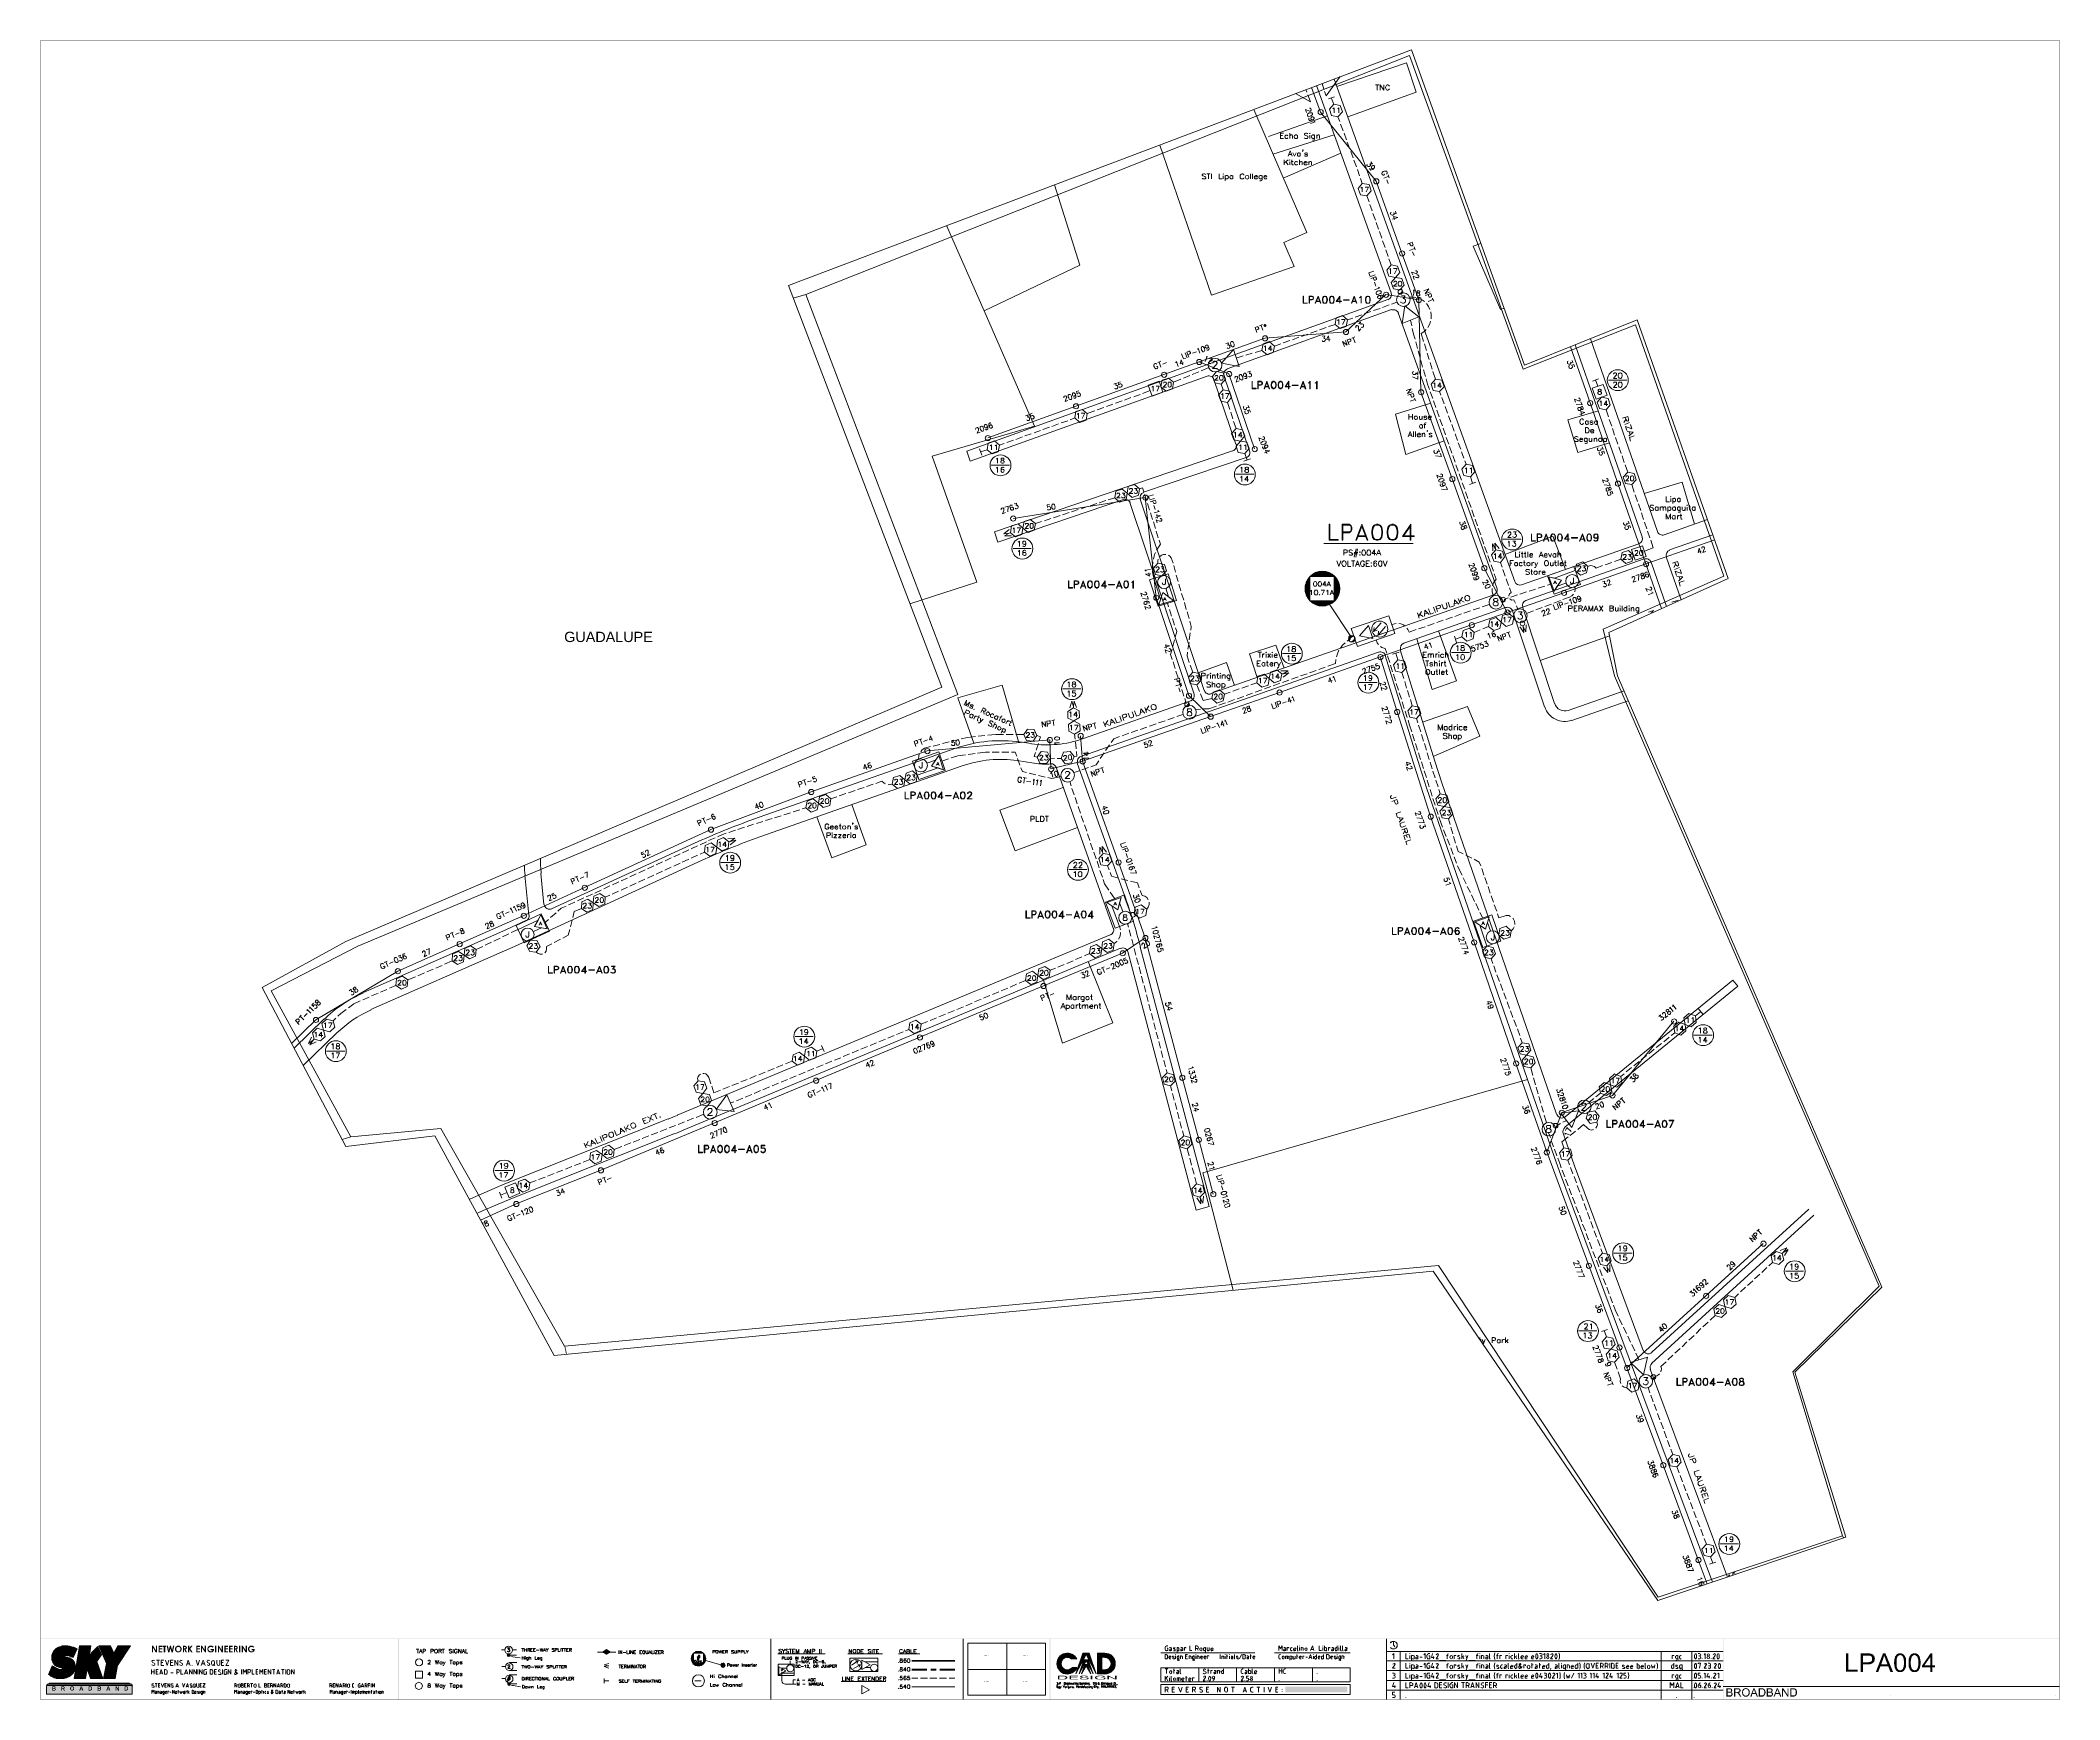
# Model space of a CAD drawing. Header units: millimetres. Extents: x 3.6 to 37.8, y 0.6 to 28.7.
import ezdxf

# ---------------------------------------------------------------- set-up
doc = ezdxf.new("R2010")
doc.units = ezdxf.units.MM
for name, color, linetype, true_color in [('PDF_a1$logo$mngr$FRAME-TB', 172, 'Continuous', 0x0000dd), ('PDF_Batangas$Geomap$Actives-Amplifier', 92, 'Continuous', 0x00b800), ('PDF_Batangas$Geomap$Actives-LineExtender', 94, 'Continuous', 0x009500), ('PDF_Batangas$Geomap$Actives-NodeReceiver', 104, 'Continuous', 0x009525), ('PDF_Batangas$Geomap$Cable-565', 23, 'Continuous', 0xdd8a6e), ('PDF_Batangas$Geomap$LOTS', 254, 'Continuous', 0xdcdcdc), ('PDF_Batangas$Geomap$MDU', 153, 'Continuous', 0x6ea5dd), ('PDF_Batangas$Geomap$ROAD', 8, 'Continuous', 0x808080), ('PDF_Batangas$Geomap$SDU', 157, 'Continuous', 0x396472), ('PDF_Batangas$Geomap$Symbols-EndOfLine', 15, 'Continuous', 0x954a4a)]:
    doc.layers.add(name, color=color, linetype=linetype, true_color=true_color)
for name, color, linetype in [('PDF_Batangas$Geomap$Actives-PowerSupply', 1, 'Continuous'), ('PDF_Batangas$Geomap$BOUNDARY-NODE', 3, 'Continuous'), ('PDF_Batangas$Geomap$NAME-LANDMARK', 7, 'Continuous'), ('PDF_Batangas$Geomap$NAME-ROAD', 7, 'Continuous'), ('PDF_Batangas$Geomap$Passives-Highleg', 7, 'Continuous'), ('PDF_Batangas$Geomap$Passives-Splt2way', 7, 'Continuous'), ('PDF_Batangas$Geomap$Passives-TapOffs', 7, 'Continuous'), ('PDF_Batangas$Geomap$POLE', 7, 'Continuous'), ('PDF_Batangas$Geomap$STRAND', 7, 'Continuous'), ('PDF_Batangas$Geomap$Symbols-SelfTerminating', 7, 'Continuous'), ('PDF_Batangas$Geomap$Symbols-Terminator', 7, 'Continuous'), ('PDF_FRAME-TB', 7, 'Continuous'), ('PDF_Text', 4, 'Continuous')]:
    doc.layers.add(name, color=color, linetype=linetype)
doc.styles.add('PDF Century Gothic Bold', font='GOTHICB.TTF')
doc.styles.add('PDF Swiss721BT-LightCondensed', font='arial.ttf')

msp = doc.modelspace()

# ---------------------------------------------------------------- texts
at = {"layer": 'PDF_Text', "insert": (12.431, 18.586), "char_height": 0.1741, "attachment_point": 4, "style": 'PDF Swiss721BT-LightCondensed'}
msp.add_mtext('GUADALUPE', dxfattribs=at)
at = {"layer": 'PDF_Text', "color": 254, "true_color": 0xdbdbdb, "insert": (3.756, 0.783), "char_height": 0.07099, "attachment_point": 4, "style": 'PDF Century Gothic Bold'}
msp.add_mtext('B   R   O   A   D   B   A   N   D', dxfattribs=at)

# ---------------------------------------------------------------- hatches: boundary and pattern name
at = {"layer": 'PDF_Batangas$Geomap$BOUNDARY-NODE', "transparency": 33554559}
for points in [[(31.028, 22.73), (31.024, 22.743), (31.017, 22.74), (31.021, 22.728)], [(31.028, 22.73), (31.028, 22.73), (31.021, 22.728)], [(12.464, 6.44), (12.477, 6.441), (12.447, 6.583), (12.434, 6.579)], [(12.464, 6.44), (12.464, 6.44), (12.434, 6.579)], [(34.09, 3.331), (34.105, 3.336), (34.08, 3.37), (34.067, 3.362)], [(34.09, 3.331), (34.09, 3.331), (34.067, 3.362)]]:
    msp.add_hatch(color=256, dxfattribs=at).paths.add_polyline_path(points)
at = {"layer": 'PDF_FRAME-TB', "true_color": 0x808080, "transparency": 33554559}
for points in [[(5.45, 1.506), (5.471, 1.506), (5.517, 1.431), (5.517, 1.506), (5.537, 1.506), (5.537, 1.393), (5.517, 1.393), (5.471, 1.468), (5.471, 1.393), (5.45, 1.393)], [(5.562, 1.506), (5.625, 1.506), (5.625, 1.485), (5.583, 1.485), (5.583, 1.464), (5.625, 1.464), (5.625, 1.443), (5.583, 1.443), (5.583, 1.414), (5.625, 1.414), (5.625, 1.393), (5.562, 1.393)], [(5.633, 1.507), (5.691, 1.507), (5.691, 1.486), (5.675, 1.486), (5.675, 1.394), (5.65, 1.394), (5.65, 1.486), (5.633, 1.486)], [(5.7, 1.506), (5.721, 1.506), (5.737, 1.435), (5.754, 1.506), (5.771, 1.506), (5.792, 1.435), (5.808, 1.506), (5.829, 1.506), (5.804, 1.393), (5.783, 1.393), (5.762, 1.464), (5.746, 1.393), (5.725, 1.393)], [(6.062, 1.506), (6.083, 1.506), (6.083, 1.468), (6.112, 1.506), (6.137, 1.506), (6.1, 1.456), (6.142, 1.393), (6.117, 1.393), (6.083, 1.443), (6.083, 1.393), (6.062, 1.393)], [(6.2, 1.506), (6.263, 1.506), (6.263, 1.485), (6.221, 1.485), (6.221, 1.464), (6.263, 1.464), (6.263, 1.443), (6.221, 1.443), (6.221, 1.414), (6.263, 1.414), (6.263, 1.393), (6.2, 1.393)], [(6.279, 1.506), (6.3, 1.506), (6.346, 1.431), (6.346, 1.506), (6.367, 1.506), (6.367, 1.393), (6.35, 1.393), (6.3, 1.468), (6.3, 1.393), (6.279, 1.393)], [(6.496, 1.485), (6.479, 1.473), (6.479, 1.473), (6.479, 1.477), (6.475, 1.477), (6.475, 1.477), (6.475, 1.477), (6.475, 1.477), (6.471, 1.481), (6.471, 1.481), (6.471, 1.481), (6.467, 1.481), (6.467, 1.481), (6.467, 1.485), (6.463, 1.485), (6.463, 1.485), (6.463, 1.485), (6.458, 1.485), (6.458, 1.485), (6.458, 1.485), (6.454, 1.485), (6.454, 1.485), (6.454, 1.485), (6.45, 1.485), (6.45, 1.485), (6.45, 1.489), (6.446, 1.489), (6.446, 1.485), (6.446, 1.485), (6.442, 1.485), (6.442, 1.485), (6.442, 1.485), (6.438, 1.485), (6.438, 1.485), (6.433, 1.485), (6.433, 1.485), (6.433, 1.485), (6.429, 1.485), (6.429, 1.485), (6.429, 1.481), (6.429, 1.481), (6.425, 1.481), (6.425, 1.481), (6.425, 1.481), (6.421, 1.477), (6.421, 1.477), (6.421, 1.477), (6.421, 1.477), (6.417, 1.473), (6.417, 1.473), (6.417, 1.473), (6.417, 1.473), (6.413, 1.468), (6.413, 1.468), (6.413, 1.468), (6.413, 1.464), (6.413, 1.464), (6.413, 1.464), (6.413, 1.46), (6.413, 1.46), (6.408, 1.46), (6.408, 1.456), (6.408, 1.456), (6.408, 1.456), (6.408, 1.452), (6.408, 1.452), (6.408, 1.452), (6.408, 1.448), (6.408, 1.448), (6.408, 1.448), (6.408, 1.443), (6.408, 1.443), (6.408, 1.439), (6.413, 1.439), (6.413, 1.439), (6.413, 1.435), (6.413, 1.435), (6.413, 1.435), (6.413, 1.431), (6.413, 1.431), (6.417, 1.431), (6.417, 1.431), (6.417, 1.427), (6.417, 1.427), (6.417, 1.427), (6.421, 1.423), (6.421, 1.423), (6.421, 1.423), (6.421, 1.423), (6.421, 1.423), (6.425, 1.418), (6.425, 1.418), (6.425, 1.418), (6.429, 1.418), (6.429, 1.418), (6.429, 1.418), (6.433, 1.414), (6.433, 1.414), (6.433, 1.414), (6.438, 1.414), (6.438, 1.414), (6.438, 1.414), (6.442, 1.414), (6.442, 1.414), (6.442, 1.414), (6.446, 1.414), (6.446, 1.414), (6.446, 1.414), (6.45, 1.414), (6.45, 1.414), (6.454, 1.414), (6.454, 1.414), (6.454, 1.414), (6.458, 1.414), (6.458, 1.414), (6.458, 1.414), (6.463, 1.414), (6.463, 1.414), (6.463, 1.414), (6.467, 1.414), (6.467, 1.418), (6.467, 1.418), (6.467, 1.418), (6.471, 1.418), (6.471, 1.418), (6.471, 1.418), (6.471, 1.423), (6.475, 1.423), (6.475, 1.423), (6.475, 1.427), (6.475, 1.427), (6.475, 1.427), (6.479, 1.427), (6.479, 1.431), (6.479, 1.431), (6.446, 1.431), (6.446, 1.452), (6.504, 1.452), (6.504, 1.448), (6.504, 1.443), (6.504, 1.443), (6.504, 1.443), (6.504, 1.439), (6.504, 1.439), (6.5, 1.435), (6.5, 1.435), (6.5, 1.435), (6.5, 1.431), (6.5, 1.431), (6.5, 1.431), (6.5, 1.427), (6.5, 1.427), (6.5, 1.427), (6.496, 1.423), (6.496, 1.423), (6.496, 1.423), (6.496, 1.418), (6.496, 1.418), (6.496, 1.418), (6.492, 1.414), (6.492, 1.414), (6.492, 1.414), (6.492, 1.41), (6.492, 1.41), (6.488, 1.41), (6.488, 1.41), (6.488, 1.406), (6.488, 1.406), (6.483, 1.406), (6.483, 1.406), (6.483, 1.402), (6.479, 1.402), (6.479, 1.402), (6.479, 1.402), (6.479, 1.402), (6.475, 1.398), (6.475, 1.398), (6.475, 1.398), (6.475, 1.398), (6.471, 1.398), (6.471, 1.398), (6.471, 1.398), (6.467, 1.393), (6.467, 1.393), (6.467, 1.393), (6.463, 1.393), (6.463, 1.393), (6.463, 1.393), (6.458, 1.393), (6.458, 1.393), (6.454, 1.393), (6.454, 1.393), (6.454, 1.393), (6.45, 1.393), (6.45, 1.393), (6.45, 1.393), (6.446, 1.393), (6.446, 1.393), (6.446, 1.393), (6.442, 1.393), (6.442, 1.393), (6.442, 1.393), (6.438, 1.393), (6.438, 1.393), (6.433, 1.393), (6.433, 1.393), (6.433, 1.393), (6.429, 1.393), (6.429, 1.393), (6.429, 1.393), (6.425, 1.398), (6.425, 1.398), (6.425, 1.398), (6.421, 1.398), (6.421, 1.398), (6.421, 1.398), (6.417, 1.398), (6.417, 1.398), (6.417, 1.402), (6.417, 1.402), (6.413, 1.402), (6.413, 1.402), (6.413, 1.402), (6.408, 1.406), (6.408, 1.406), (6.408, 1.406), (6.408, 1.406), (6.404, 1.41), (6.404, 1.41), (6.404, 1.41), (6.404, 1.41), (6.4, 1.414), (6.4, 1.414), (6.4, 1.414), (6.4, 1.418), (6.396, 1.418), (6.396, 1.418), (6.396, 1.423), (6.396, 1.423), (6.396, 1.423), (6.396, 1.427), (6.392, 1.427), (6.392, 1.427), (6.392, 1.431), (6.392, 1.431), (6.392, 1.431), (6.392, 1.435), (6.392, 1.435), (6.392, 1.435), (6.392, 1.439), (6.388, 1.439), (6.388, 1.439), (6.388, 1.443), (6.388, 1.443), (6.388, 1.443), (6.388, 1.448), (6.388, 1.448), (6.388, 1.452), (6.388, 1.452), (6.388, 1.452), (6.388, 1.452), (6.388, 1.456), (6.388, 1.456), (6.388, 1.46), (6.388, 1.46), (6.388, 1.46), (6.388, 1.464), (6.392, 1.464), (6.392, 1.464), (6.392, 1.468), (6.392, 1.468), (6.392, 1.468), (6.392, 1.473), (6.392, 1.473), (6.392, 1.473), (6.396, 1.477), (6.396, 1.477), (6.396, 1.477), (6.396, 1.481), (6.396, 1.481), (6.396, 1.481), (6.4, 1.481), (6.4, 1.485), (6.4, 1.485), (6.4, 1.485), (6.4, 1.489), (6.404, 1.489), (6.404, 1.489), (6.404, 1.489), (6.404, 1.493), (6.408, 1.493), (6.408, 1.493), (6.408, 1.493), (6.408, 1.498), (6.413, 1.498), (6.413, 1.498), (6.413, 1.498), (6.417, 1.498), (6.417, 1.502), (6.417, 1.502), (6.421, 1.502), (6.421, 1.502), (6.421, 1.502), (6.421, 1.502), (6.425, 1.502), (6.425, 1.506), (6.425, 1.506), (6.429, 1.506), (6.429, 1.506), (6.429, 1.506), (6.433, 1.506), (6.433, 1.506), (6.438, 1.506), (6.438, 1.506), (6.438, 1.506), (6.442, 1.506), (6.442, 1.506), (6.442, 1.506), (6.446, 1.506), (6.446, 1.506), (6.446, 1.506), (6.45, 1.506), (6.45, 1.506), (6.45, 1.506), (6.454, 1.506), (6.454, 1.506), (6.458, 1.506), (6.458, 1.506), (6.458, 1.506), (6.463, 1.506), (6.463, 1.506), (6.463, 1.506), (6.467, 1.506), (6.467, 1.506), (6.467, 1.506), (6.471, 1.506), (6.471, 1.502), (6.471, 1.502), (6.475, 1.502), (6.475, 1.502), (6.475, 1.502), (6.475, 1.502), (6.479, 1.502), (6.479, 1.502), (6.479, 1.498), (6.483, 1.498), (6.483, 1.498), (6.483, 1.498), (6.483, 1.498), (6.488, 1.493), (6.488, 1.493), (6.488, 1.493), (6.492, 1.493), (6.492, 1.489), (6.492, 1.489), (6.492, 1.489), (6.496, 1.485)], [(6.567, 1.506), (6.583, 1.506), (6.633, 1.431), (6.633, 1.506), (6.654, 1.506), (6.654, 1.393), (6.633, 1.393), (6.588, 1.468), (6.588, 1.393), (6.567, 1.393)], [(6.679, 1.506), (6.738, 1.506), (6.738, 1.485), (6.7, 1.485), (6.7, 1.464), (6.738, 1.464), (6.738, 1.443), (6.7, 1.443), (6.7, 1.414), (6.738, 1.414), (6.738, 1.393), (6.679, 1.393)], [(6.758, 1.506), (6.817, 1.506), (6.817, 1.485), (6.779, 1.485), (6.779, 1.464), (6.817, 1.464), (6.817, 1.443), (6.779, 1.443), (6.779, 1.414), (6.817, 1.414), (6.817, 1.393), (6.758, 1.393)], [(6.971, 1.506), (6.988, 1.506), (7.038, 1.431), (7.038, 1.506), (7.059, 1.506), (7.059, 1.393), (7.038, 1.393), (6.992, 1.468), (6.992, 1.393), (6.971, 1.393)], [(7.184, 1.485), (7.171, 1.473), (7.167, 1.473), (7.167, 1.477), (7.167, 1.477), (7.163, 1.477), (7.163, 1.477), (7.163, 1.477), (7.163, 1.481), (7.159, 1.481), (7.159, 1.481), (7.159, 1.481), (7.154, 1.481), (7.154, 1.485), (7.154, 1.485), (7.15, 1.485), (7.15, 1.485), (7.15, 1.485), (7.146, 1.485), (7.146, 1.485), (7.146, 1.485), (7.142, 1.485), (7.142, 1.485), (7.142, 1.485), (7.138, 1.485), (7.138, 1.489), (7.138, 1.489), (7.134, 1.485), (7.134, 1.485), (7.134, 1.485), (7.129, 1.485), (7.129, 1.485), (7.125, 1.485), (7.125, 1.485), (7.125, 1.485), (7.121, 1.485), (7.121, 1.485), (7.121, 1.485), (7.117, 1.485), (7.117, 1.481), (7.117, 1.481), (7.117, 1.481), (7.113, 1.481), (7.113, 1.481), (7.113, 1.477), (7.109, 1.477), (7.109, 1.477), (7.109, 1.477), (7.109, 1.473), (7.104, 1.473), (7.104, 1.473), (7.104, 1.473), (7.104, 1.468), (7.104, 1.468), (7.1, 1.468), (7.1, 1.464), (7.1, 1.464), (7.1, 1.464), (7.1, 1.46), (7.1, 1.46), (7.1, 1.46), (7.1, 1.456), (7.1, 1.456), (7.1, 1.456), (7.1, 1.452), (7.1, 1.452), (7.1, 1.452), (7.1, 1.448), (7.1, 1.448), (7.1, 1.448), (7.1, 1.443), (7.1, 1.443), (7.1, 1.439), (7.1, 1.439), (7.1, 1.439), (7.1, 1.435), (7.1, 1.435), (7.1, 1.435), (7.1, 1.431), (7.104, 1.431), (7.104, 1.431), (7.104, 1.431), (7.104, 1.427), (7.104, 1.427), (7.109, 1.427), (7.109, 1.423), (7.109, 1.423), (7.109, 1.423), (7.113, 1.423), (7.113, 1.423), (7.113, 1.418), (7.113, 1.418), (7.117, 1.418), (7.117, 1.418), (7.117, 1.418), (7.121, 1.418), (7.121, 1.414), (7.121, 1.414), (7.125, 1.414), (7.125, 1.414), (7.125, 1.414), (7.129, 1.414), (7.129, 1.414), (7.129, 1.414), (7.134, 1.414), (7.134, 1.414), (7.134, 1.414), (7.138, 1.414), (7.138, 1.414), (7.138, 1.414), (7.142, 1.414), (7.142, 1.414), (7.146, 1.414), (7.146, 1.414), (7.146, 1.414), (7.15, 1.414), (7.15, 1.414), (7.15, 1.414), (7.154, 1.414), (7.154, 1.414), (7.154, 1.418), (7.154, 1.418), (7.159, 1.418), (7.159, 1.418), (7.159, 1.418), (7.159, 1.418), (7.163, 1.423), (7.163, 1.423), (7.163, 1.423), (7.163, 1.427), (7.167, 1.427), (7.167, 1.427), (7.167, 1.427), (7.167, 1.431), (7.167, 1.431), (7.138, 1.431), (7.138, 1.452), (7.192, 1.452), (7.192, 1.448), (7.192, 1.443), (7.192, 1.443), (7.192, 1.443), (7.192, 1.439), (7.192, 1.439), (7.192, 1.435), (7.192, 1.435), (7.192, 1.435), (7.192, 1.431), (7.188, 1.431), (7.188, 1.431), (7.188, 1.427), (7.188, 1.427), (7.188, 1.427), (7.188, 1.423), (7.188, 1.423), (7.184, 1.423), (7.184, 1.418), (7.184, 1.418), (7.184, 1.418), (7.184, 1.414), (7.184, 1.414), (7.179, 1.414), (7.179, 1.41), (7.179, 1.41), (7.179, 1.41), (7.175, 1.41), (7.175, 1.406), (7.175, 1.406), (7.175, 1.406), (7.171, 1.406), (7.171, 1.402), (7.171, 1.402), (7.171, 1.402), (7.167, 1.402), (7.167, 1.402), (7.167, 1.398), (7.163, 1.398), (7.163, 1.398), (7.163, 1.398), (7.163, 1.398), (7.159, 1.398), (7.159, 1.398), (7.159, 1.393), (7.154, 1.393), (7.154, 1.393), (7.154, 1.393), (7.15, 1.393), (7.15, 1.393), (7.15, 1.393), (7.146, 1.393), (7.146, 1.393), (7.142, 1.393), (7.142, 1.393), (7.142, 1.393), (7.138, 1.393), (7.138, 1.393), (7.138, 1.393), (7.134, 1.393), (7.134, 1.393), (7.134, 1.393), (7.129, 1.393), (7.129, 1.393), (7.129, 1.393), (7.125, 1.393), (7.125, 1.393), (7.121, 1.393), (7.121, 1.393), (7.121, 1.393), (7.117, 1.393), (7.117, 1.393), (7.117, 1.398), (7.113, 1.398), (7.113, 1.398), (7.113, 1.398), (7.109, 1.398), (7.109, 1.398), (7.109, 1.398), (7.104, 1.398), (7.104, 1.402), (7.104, 1.402), (7.104, 1.402), (7.1, 1.402), (7.1, 1.402), (7.1, 1.406), (7.096, 1.406), (7.096, 1.406), (7.096, 1.406), (7.096, 1.41), (7.092, 1.41), (7.092, 1.41), (7.092, 1.41), (7.092, 1.414), (7.088, 1.414), (7.088, 1.414), (7.088, 1.418), (7.088, 1.418), (7.088, 1.418), (7.084, 1.423), (7.084, 1.423), (7.084, 1.423), (7.084, 1.427), (7.084, 1.427), (7.084, 1.427), (7.079, 1.431), (7.079, 1.431), (7.079, 1.431), (7.079, 1.435), (7.079, 1.435), (7.079, 1.435), (7.079, 1.439), (7.079, 1.439), (7.079, 1.439), (7.079, 1.443), (7.079, 1.443), (7.079, 1.443), (7.079, 1.448), (7.079, 1.448), (7.075, 1.452), (7.075, 1.452), (7.079, 1.452), (7.079, 1.452), (7.079, 1.456), (7.079, 1.456), (7.079, 1.46), (7.079, 1.46), (7.079, 1.46), (7.079, 1.464), (7.079, 1.464), (7.079, 1.464), (7.079, 1.468), (7.079, 1.468), (7.079, 1.468), (7.079, 1.473), (7.084, 1.473), (7.084, 1.473), (7.084, 1.477), (7.084, 1.477), (7.084, 1.477), (7.084, 1.481), (7.084, 1.481), (7.088, 1.481), (7.088, 1.481), (7.088, 1.485), (7.088, 1.485), (7.092, 1.485), (7.092, 1.489), (7.092, 1.489), (7.092, 1.489), (7.092, 1.489), (7.096, 1.493), (7.096, 1.493), (7.096, 1.493), (7.1, 1.493), (7.1, 1.498), (7.1, 1.498), (7.1, 1.498), (7.104, 1.498), (7.104, 1.498), (7.104, 1.502), (7.109, 1.502), (7.109, 1.502), (7.109, 1.502), (7.109, 1.502), (7.113, 1.502), (7.113, 1.502), (7.113, 1.506), (7.117, 1.506), (7.117, 1.506), (7.117, 1.506), (7.121, 1.506), (7.121, 1.506), (7.121, 1.506), (7.125, 1.506), (7.125, 1.506), (7.129, 1.506), (7.129, 1.506), (7.129, 1.506), (7.134, 1.506), (7.134, 1.506), (7.134, 1.506), (7.138, 1.506), (7.138, 1.506), (7.138, 1.506), (7.142, 1.506), (7.142, 1.506), (7.146, 1.506), (7.146, 1.506), (7.146, 1.506), (7.15, 1.506), (7.15, 1.506), (7.15, 1.506), (7.154, 1.506), (7.154, 1.506), (7.154, 1.506), (7.159, 1.506), (7.159, 1.506), (7.159, 1.502), (7.163, 1.502), (7.163, 1.502), (7.163, 1.502), (7.163, 1.502), (7.167, 1.502), (7.167, 1.502), (7.167, 1.502), (7.171, 1.498), (7.171, 1.498), (7.171, 1.498), (7.171, 1.498), (7.175, 1.498), (7.175, 1.493), (7.175, 1.493), (7.179, 1.493), (7.179, 1.493), (7.179, 1.489), (7.179, 1.489), (7.184, 1.489), (7.184, 1.485)], [(34.134, 1.065), (34.134, 1.378), (34.176, 1.378), (34.176, 1.103), (34.33, 1.103), (34.33, 1.065)], [(20.987, 0.935), (20.987, 0.997), (21.128, 0.997), (21.128, 0.989), (21.012, 0.989), (21.012, 0.972), (21.12, 0.972), (21.12, 0.964), (21.012, 0.964), (21.012, 0.943), (21.133, 0.943), (21.133, 0.935)], [(21.158, 0.956), (21.183, 0.956), (21.183, 0.956), (21.183, 0.956), (21.183, 0.952), (21.183, 0.952), (21.187, 0.952), (21.187, 0.952), (21.187, 0.952), (21.187, 0.947), (21.191, 0.947), (21.191, 0.947), (21.191, 0.947), (21.191, 0.947), (21.195, 0.947), (21.195, 0.947), (21.199, 0.943), (21.199, 0.943), (21.203, 0.943), (21.208, 0.943), (21.208, 0.943), (21.208, 0.943), (21.212, 0.943), (21.216, 0.943), (21.216, 0.943), (21.22, 0.943), (21.22, 0.943), (21.224, 0.943), (21.228, 0.943), (21.228, 0.943), (21.233, 0.943), (21.237, 0.943), (21.237, 0.943), (21.237, 0.943), (21.241, 0.943), (21.245, 0.943), (21.249, 0.943), (21.249, 0.943), (21.253, 0.943), (21.253, 0.943), (21.258, 0.943), (21.262, 0.943), (21.262, 0.943), (21.266, 0.943), (21.266, 0.943), (21.27, 0.943), (21.274, 0.943), (21.274, 0.943), (21.278, 0.943), (21.278, 0.947), (21.278, 0.947), (21.283, 0.947), (21.283, 0.947), (21.283, 0.947), (21.287, 0.947), (21.287, 0.952), (21.287, 0.952), (21.287, 0.952), (21.287, 0.952), (21.287, 0.952), (21.287, 0.956), (21.287, 0.956), (21.283, 0.956), (21.283, 0.956), (21.283, 0.956), (21.283, 0.956), (21.278, 0.956), (21.278, 0.96), (21.278, 0.96), (21.274, 0.96), (21.27, 0.96), (21.27, 0.96), (21.266, 0.96), (21.266, 0.96), (21.262, 0.96), (21.262, 0.96), (21.258, 0.96), (21.258, 0.96), (21.253, 0.96), (21.253, 0.964), (21.249, 0.964), (21.249, 0.964), (21.245, 0.964), (21.241, 0.964), (21.237, 0.964), (21.233, 0.964), (21.228, 0.964), (21.228, 0.964), (21.224, 0.964), (21.224, 0.964), (21.22, 0.964), (21.216, 0.964), (21.212, 0.964), (21.212, 0.964), (21.208, 0.964), (21.203, 0.968), (21.203, 0.968), (21.199, 0.968), (21.199, 0.968), (21.195, 0.968), (21.195, 0.968), (21.195, 0.968), (21.191, 0.968), (21.191, 0.968), (21.187, 0.968), (21.187, 0.968), (21.183, 0.968), (21.183, 0.972), (21.178, 0.972), (21.178, 0.972), (21.174, 0.972), (21.174, 0.972), (21.174, 0.972), (21.17, 0.972), (21.17, 0.977), (21.17, 0.977), (21.17, 0.977), (21.166, 0.977), (21.166, 0.977), (21.166, 0.977), (21.166, 0.981), (21.166, 0.981), (21.166, 0.981), (21.166, 0.981), (21.166, 0.981), (21.166, 0.985), (21.166, 0.985), (21.166, 0.985), (21.166, 0.985), (21.166, 0.985), (21.17, 0.989), (21.17, 0.989), (21.17, 0.989), (21.174, 0.989), (21.174, 0.989), (21.174, 0.993), (21.178, 0.993), (21.178, 0.993), (21.178, 0.993), (21.183, 0.993), (21.183, 0.993), (21.187, 0.993), (21.187, 0.997), (21.191, 0.997), (21.195, 0.997), (21.195, 0.997), (21.199, 0.997), (21.199, 0.997), (21.203, 0.997), (21.203, 0.997), (21.208, 0.997), (21.212, 0.997), (21.212, 0.997), (21.216, 0.997), (21.216, 0.997), (21.22, 0.997), (21.224, 0.997), (21.224, 0.997), (21.228, 0.997), (21.233, 0.997), (21.233, 0.997), (21.237, 0.997), (21.241, 0.997), (21.241, 0.997), (21.245, 0.997), (21.249, 0.997), (21.249, 0.997), (21.253, 0.997), (21.253, 0.997), (21.258, 0.997), (21.262, 0.997), (21.262, 0.997), (21.266, 0.997), (21.266, 0.997), (21.27, 0.997), (21.27, 0.997), (21.274, 0.997), (21.274, 0.997), (21.278, 0.997), (21.283, 0.993), (21.283, 0.993), (21.287, 0.993), (21.287, 0.993), (21.291, 0.993), (21.291, 0.993), (21.291, 0.993), (21.295, 0.989), (21.295, 0.989), (21.295, 0.989), (21.299, 0.989), (21.299, 0.989), (21.299, 0.989), (21.299, 0.989), (21.303, 0.985), (21.303, 0.985), (21.303, 0.985), (21.303, 0.985), (21.303, 0.985), (21.303, 0.981), (21.303, 0.981), (21.308, 0.981), (21.308, 0.981), (21.283, 0.981), (21.283, 0.981), (21.278, 0.981), (21.278, 0.981), (21.278, 0.985), (21.278, 0.985), (21.278, 0.985), (21.274, 0.985), (21.274, 0.985), (21.274, 0.989), (21.27, 0.989), (21.27, 0.989), (21.266, 0.989), (21.266, 0.989), (21.266, 0.989), (21.262, 0.989), (21.262, 0.989), (21.258, 0.989), (21.253, 0.989), (21.253, 0.989), (21.249, 0.993), (21.249, 0.993), (21.245, 0.993), (21.241, 0.993), (21.237, 0.993), (21.237, 0.993), (21.233, 0.993), (21.233, 0.993), (21.228, 0.993), (21.224, 0.993), (21.22, 0.993), (21.22, 0.993), (21.216, 0.993), (21.212, 0.989), (21.212, 0.989), (21.208, 0.989), (21.208, 0.989), (21.203, 0.989), (21.203, 0.989), (21.199, 0.989), (21.199, 0.989), (21.199, 0.989), (21.195, 0.989), (21.195, 0.989), (21.195, 0.985), (21.191, 0.985), (21.191, 0.985), (21.191, 0.985), (21.191, 0.985), (21.191, 0.981), (21.191, 0.981), (21.191, 0.981), (21.191, 0.981), (21.191, 0.981), (21.191, 0.981), (21.195, 0.977), (21.195, 0.977), (21.195, 0.977), (21.199, 0.977), (21.199, 0.977), (21.199, 0.977), (21.199, 0.977), (21.203, 0.977), (21.203, 0.977), (21.208, 0.977), (21.208, 0.977), (21.212, 0.972), (21.216, 0.972), (21.216, 0.972), (21.22, 0.972), (21.224, 0.972), (21.228, 0.972), (21.233, 0.972), (21.233, 0.972), (21.237, 0.972), (21.241, 0.972), (21.245, 0.972), (21.245, 0.972), (21.249, 0.972), (21.253, 0.972), (21.258, 0.972), (21.258, 0.968), (21.262, 0.968), (21.266, 0.968), (21.266, 0.968), (21.27, 0.968), (21.27, 0.968), (21.274, 0.968), (21.274, 0.968), (21.274, 0.968), (21.278, 0.968), (21.278, 0.968), (21.283, 0.968), (21.283, 0.968), (21.287, 0.968), (21.287, 0.968), (21.291, 0.964), (21.295, 0.964), (21.295, 0.964), (21.295, 0.964), (21.299, 0.964), (21.299, 0.964), (21.303, 0.964), (21.303, 0.96), (21.303, 0.96), (21.308, 0.96), (21.308, 0.96), (21.308, 0.96), (21.308, 0.96), (21.312, 0.956), (21.312, 0.956), (21.312, 0.956), (21.312, 0.956), (21.312, 0.952), (21.312, 0.952), (21.312, 0.952), (21.312, 0.952), (21.312, 0.952), (21.312, 0.947), (21.308, 0.947), (21.308, 0.947), (21.308, 0.947), (21.308, 0.947), (21.308, 0.943), (21.303, 0.943), (21.303, 0.943), (21.303, 0.943), (21.299, 0.943), (21.299, 0.943), (21.299, 0.943), (21.295, 0.939), (21.295, 0.939), (21.291, 0.939), (21.291, 0.939), (21.287, 0.939), (21.287, 0.939), (21.283, 0.939), (21.283, 0.935), (21.278, 0.935), (21.278, 0.935), (21.274, 0.935), (21.274, 0.935), (21.27, 0.935), (21.266, 0.935), (21.266, 0.935), (21.262, 0.935), (21.262, 0.935), (21.258, 0.935), (21.253, 0.935), (21.253, 0.935), (21.249, 0.935), (21.245, 0.935), (21.245, 0.935), (21.241, 0.935), (21.241, 0.935), (21.237, 0.935), (21.233, 0.935), (21.233, 0.935), (21.228, 0.935), (21.224, 0.935), (21.224, 0.935), (21.22, 0.935), (21.216, 0.935), (21.216, 0.935), (21.212, 0.935), (21.208, 0.935), (21.208, 0.935), (21.203, 0.935), (21.203, 0.935), (21.199, 0.935), (21.199, 0.935), (21.195, 0.935), (21.195, 0.935), (21.191, 0.939), (21.187, 0.939), (21.187, 0.939), (21.183, 0.939), (21.183, 0.939), (21.178, 0.939), (21.178, 0.939), (21.174, 0.939), (21.174, 0.943), (21.174, 0.943), (21.17, 0.943), (21.17, 0.943), (21.17, 0.943), (21.166, 0.943), (21.166, 0.943), (21.166, 0.947), (21.162, 0.947), (21.162, 0.947), (21.162, 0.947), (21.162, 0.947), (21.162, 0.952), (21.158, 0.952), (21.158, 0.952), (21.158, 0.952), (21.158, 0.952), (21.158, 0.956), (21.158, 0.956)], [(21.512, 0.96), (21.512, 0.968), (21.595, 0.968), (21.595, 0.943), (21.591, 0.943), (21.587, 0.943), (21.587, 0.943), (21.583, 0.943), (21.583, 0.939), (21.578, 0.939), (21.578, 0.939), (21.574, 0.939), (21.574, 0.939), (21.57, 0.939), (21.566, 0.939), (21.566, 0.939), (21.562, 0.939), (21.562, 0.939), (21.558, 0.935), (21.558, 0.935), (21.553, 0.935), (21.553, 0.935), (21.549, 0.935), (21.545, 0.935), (21.545, 0.935), (21.541, 0.935), (21.537, 0.935), (21.537, 0.935), (21.533, 0.935), (21.533, 0.935), (21.528, 0.935), (21.524, 0.935), (21.524, 0.935), (21.52, 0.935), (21.516, 0.935), (21.516, 0.935), (21.512, 0.935), (21.512, 0.935), (21.508, 0.935), (21.503, 0.935), (21.503, 0.935), (21.499, 0.935), (21.495, 0.935), (21.495, 0.935), (21.491, 0.935), (21.487, 0.935), (21.487, 0.935), (21.483, 0.935), (21.483, 0.935), (21.478, 0.935), (21.474, 0.935), (21.474, 0.935), (21.47, 0.935), (21.47, 0.935), (21.466, 0.939), (21.462, 0.939), (21.462, 0.939), (21.458, 0.939), (21.458, 0.939), (21.453, 0.939), (21.453, 0.939), (21.449, 0.939), (21.449, 0.939), (21.445, 0.943), (21.445, 0.943), (21.441, 0.943), (21.441, 0.943), (21.437, 0.943), (21.437, 0.943), (21.437, 0.943), (21.433, 0.947), (21.433, 0.947), (21.428, 0.947), (21.428, 0.947), (21.428, 0.947), (21.428, 0.947), (21.424, 0.952), (21.424, 0.952), (21.424, 0.952), (21.42, 0.952), (21.42, 0.952), (21.42, 0.956), (21.42, 0.956), (21.42, 0.956), (21.42, 0.956), (21.416, 0.956), (21.416, 0.96), (21.416, 0.96), (21.416, 0.96), (21.416, 0.96), (21.416, 0.96), (21.416, 0.964), (21.416, 0.964), (21.416, 0.964), (21.416, 0.964), (21.416, 0.964), (21.416, 0.968), (21.416, 0.968), (21.416, 0.968), (21.416, 0.968), (21.416, 0.972), (21.416, 0.972), (21.416, 0.972), (21.416, 0.972), (21.416, 0.972), (21.416, 0.977), (21.42, 0.977), (21.42, 0.977), (21.42, 0.977), (21.42, 0.977), (21.42, 0.981), (21.42, 0.981), (21.424, 0.981), (21.424, 0.981), (21.424, 0.981), (21.424, 0.985), (21.428, 0.985), (21.428, 0.985), (21.428, 0.985), (21.428, 0.985), (21.433, 0.985), (21.433, 0.989), (21.437, 0.989), (21.437, 0.989), (21.437, 0.989), (21.441, 0.989), (21.441, 0.989), (21.445, 0.993), (21.445, 0.993), (21.449, 0.993), (21.449, 0.993), (21.453, 0.993), (21.453, 0.993), (21.458, 0.993), (21.458, 0.993), (21.462, 0.993), (21.462, 0.997), (21.466, 0.997), (21.466, 0.997), (21.47, 0.997), (21.47, 0.997), (21.474, 0.997), (21.478, 0.997), (21.478, 0.997), (21.483, 0.997), (21.483, 0.997), (21.487, 0.997), (21.491, 0.997), (21.491, 0.997), (21.495, 0.997), (21.499, 0.997), (21.499, 0.997), (21.503, 0.997), (21.508, 0.997), (21.508, 0.997), (21.512, 0.997), (21.516, 0.997), (21.516, 0.997), (21.52, 0.997), (21.524, 0.997), (21.524, 0.997), (21.528, 0.997), (21.533, 0.997), (21.533, 0.997), (21.537, 0.997), (21.537, 0.997), (21.541, 0.997), (21.545, 0.997), (21.545, 0.997), (21.549, 0.997), (21.549, 0.997), (21.553, 0.997), (21.553, 0.997), (21.558, 0.997), (21.558, 0.993), (21.562, 0.993), (21.566, 0.993), (21.566, 0.993), (21.566, 0.993), (21.57, 0.993), (21.57, 0.993), (21.574, 0.993), (21.574, 0.989), (21.574, 0.989), (21.578, 0.989), (21.578, 0.989), (21.578, 0.989), (21.583, 0.989), (21.583, 0.989), (21.583, 0.985), (21.583, 0.985), (21.587, 0.985), (21.587, 0.985), (21.587, 0.985), (21.587, 0.981), (21.591, 0.981), (21.591, 0.981), (21.591, 0.981), (21.566, 0.977), (21.566, 0.981), (21.566, 0.981), (21.566, 0.981), (21.562, 0.981), (21.562, 0.981), (21.562, 0.985), (21.558, 0.985), (21.558, 0.985), (21.558, 0.985), (21.558, 0.985), (21.553, 0.985), (21.553, 0.989), (21.549, 0.989), (21.549, 0.989), (21.545, 0.989), (21.545, 0.989), (21.541, 0.989), (21.541, 0.989), (21.537, 0.989), (21.537, 0.989), (21.533, 0.989), (21.533, 0.989), (21.528, 0.993), (21.524, 0.993), (21.524, 0.993), (21.52, 0.993), (21.516, 0.993), (21.516, 0.993), (21.512, 0.993), (21.512, 0.993), (21.508, 0.993), (21.503, 0.993), (21.503, 0.993), (21.499, 0.993), (21.495, 0.993), (21.495, 0.993), (21.491, 0.993), (21.491, 0.989), (21.487, 0.989), (21.483, 0.989), (21.483, 0.989), (21.483, 0.989), (21.478, 0.989), (21.474, 0.989), (21.474, 0.989), (21.47, 0.989), (21.47, 0.989), (21.466, 0.989), (21.466, 0.985), (21.462, 0.985), (21.462, 0.985), (21.462, 0.985), (21.458, 0.985), (21.458, 0.985), (21.453, 0.985), (21.453, 0.981), (21.453, 0.981), (21.449, 0.981), (21.449, 0.981), (21.449, 0.981), (21.449, 0.981), (21.449, 0.977), (21.445, 0.977), (21.445, 0.977), (21.445, 0.977), (21.445, 0.977), (21.445, 0.972), (21.441, 0.972), (21.441, 0.972), (21.441, 0.972), (21.441, 0.972), (21.441, 0.968), (21.441, 0.968), (21.441, 0.968), (21.441, 0.968), (21.441, 0.968), (21.441, 0.964), (21.441, 0.964), (21.441, 0.964), (21.441, 0.964), (21.441, 0.96), (21.441, 0.96), (21.441, 0.96), (21.445, 0.96), (21.445, 0.96), (21.445, 0.956), (21.445, 0.956), (21.445, 0.956), (21.445, 0.956), (21.449, 0.956), (21.449, 0.952), (21.449, 0.952), (21.449, 0.952), (21.449, 0.952), (21.453, 0.952), (21.453, 0.952), (21.458, 0.952), (21.458, 0.947), (21.458, 0.947), (21.462, 0.947), (21.462, 0.947), (21.466, 0.947), (21.466, 0.947), (21.47, 0.947), (21.47, 0.943), (21.474, 0.943), (21.474, 0.943), (21.478, 0.943), (21.483, 0.943), (21.483, 0.943), (21.487, 0.943), (21.487, 0.943), (21.491, 0.943), (21.495, 0.943), (21.495, 0.943), (21.499, 0.943), (21.499, 0.943), (21.503, 0.943), (21.508, 0.943), (21.508, 0.943), (21.512, 0.943), (21.516, 0.943), (21.516, 0.943), (21.52, 0.943), (21.524, 0.943), (21.524, 0.943), (21.528, 0.943), (21.528, 0.943), (21.533, 0.943), (21.537, 0.943), (21.537, 0.943), (21.541, 0.943), (21.545, 0.943), (21.545, 0.943), (21.545, 0.943), (21.549, 0.943), (21.553, 0.943), (21.553, 0.943), (21.558, 0.947), (21.562, 0.947), (21.562, 0.947), (21.566, 0.947), (21.566, 0.947), (21.566, 0.947), (21.57, 0.947), (21.57, 0.96)], [(21.628, 0.935), (21.628, 0.997), (21.658, 0.997), (21.758, 0.947), (21.758, 0.997), (21.783, 0.997), (21.783, 0.935), (21.758, 0.935), (21.653, 0.985), (21.653, 0.935)], [(33.052, 0.647), (33.052, 0.785), (33.073, 0.785), (33.144, 0.677), (33.144, 0.785), (33.16, 0.785), (33.16, 0.647), (33.144, 0.647), (33.069, 0.756), (33.069, 0.647)]]:
    msp.add_hatch(color=8, dxfattribs=at).paths.add_polyline_path(points)
h = msp.add_hatch(color=8, dxfattribs=at)
h.paths.add_polyline_path([(5.896, 1.506), (5.9, 1.506), (5.9, 1.506), (5.9, 1.506), (5.904, 1.506), (5.904, 1.506), (5.908, 1.506), (5.908, 1.506), (5.908, 1.506), (5.912, 1.506), (5.912, 1.506), (5.912, 1.506), (5.917, 1.506), (5.917, 1.506), (5.917, 1.506), (5.921, 1.502), (5.921, 1.502), (5.921, 1.502), (5.925, 1.502), (5.925, 1.502), (5.925, 1.502), (5.925, 1.498), (5.929, 1.498), (5.929, 1.498), (5.929, 1.498), (5.933, 1.498), (5.933, 1.493), (5.933, 1.493), (5.933, 1.493), (5.937, 1.493), (5.937, 1.489), (5.937, 1.489), (5.937, 1.489), (5.942, 1.489), (5.942, 1.485), (5.942, 1.485), (5.942, 1.485), (5.946, 1.481), (5.946, 1.481), (5.946, 1.481), (5.946, 1.481), (5.946, 1.477), (5.946, 1.477), (5.95, 1.477), (5.95, 1.473), (5.95, 1.473), (5.95, 1.473), (5.95, 1.468), (5.95, 1.468), (5.95, 1.468), (5.954, 1.464), (5.954, 1.464), (5.954, 1.464), (5.954, 1.46), (5.954, 1.46), (5.954, 1.46), (5.954, 1.456), (5.954, 1.456), (5.954, 1.452), (5.954, 1.452), (5.954, 1.452), (5.954, 1.448), (5.954, 1.448), (5.954, 1.448), (5.954, 1.443), (5.954, 1.443), (5.954, 1.443), (5.954, 1.439), (5.954, 1.439), (5.954, 1.439), (5.954, 1.435), (5.954, 1.435), (5.95, 1.435), (5.95, 1.431), (5.95, 1.431), (5.95, 1.427), (5.95, 1.427), (5.95, 1.427), (5.95, 1.427), (5.95, 1.423), (5.946, 1.423), (5.946, 1.423), (5.946, 1.418), (5.946, 1.418), (5.946, 1.418), (5.942, 1.414), (5.942, 1.414), (5.942, 1.414), (5.942, 1.414), (5.942, 1.41), (5.937, 1.41), (5.937, 1.41), (5.937, 1.41), (5.937, 1.406), (5.933, 1.406), (5.933, 1.406), (5.933, 1.406), (5.933, 1.402), (5.929, 1.402), (5.929, 1.402), (5.929, 1.402), (5.925, 1.402), (5.925, 1.398), (5.925, 1.398), (5.925, 1.398), (5.921, 1.398), (5.921, 1.398), (5.921, 1.398), (5.917, 1.398), (5.917, 1.393), (5.917, 1.393), (5.912, 1.393), (5.912, 1.393), (5.912, 1.393), (5.908, 1.393), (5.908, 1.393), (5.908, 1.393), (5.904, 1.393), (5.904, 1.393), (5.9, 1.393), (5.9, 1.393), (5.9, 1.393), (5.896, 1.393), (5.896, 1.393), (5.896, 1.393), (5.892, 1.393), (5.892, 1.393), (5.887, 1.393), (5.887, 1.393), (5.887, 1.393), (5.883, 1.393), (5.883, 1.393), (5.883, 1.393), (5.879, 1.393), (5.879, 1.393), (5.879, 1.393), (5.875, 1.398), (5.875, 1.398), (5.875, 1.398), (5.871, 1.398), (5.871, 1.398), (5.871, 1.398), (5.867, 1.398), (5.867, 1.402), (5.867, 1.402), (5.867, 1.402), (5.862, 1.402), (5.862, 1.402), (5.862, 1.406), (5.858, 1.406), (5.858, 1.406), (5.858, 1.406), (5.858, 1.41), (5.854, 1.41), (5.854, 1.41), (5.854, 1.41), (5.854, 1.414), (5.85, 1.414), (5.85, 1.414), (5.85, 1.418), (5.85, 1.418), (5.85, 1.418), (5.846, 1.418), (5.846, 1.423), (5.846, 1.423), (5.846, 1.423), (5.846, 1.427), (5.846, 1.427), (5.846, 1.427), (5.842, 1.431), (5.842, 1.431), (5.842, 1.431), (5.842, 1.435), (5.842, 1.435), (5.842, 1.435), (5.842, 1.439), (5.842, 1.439), (5.842, 1.439), (5.842, 1.443), (5.842, 1.443), (5.842, 1.443), (5.842, 1.448), (5.842, 1.448), (5.842, 1.452), (5.842, 1.452), (5.842, 1.452), (5.842, 1.456), (5.842, 1.456), (5.842, 1.456), (5.842, 1.46), (5.842, 1.46), (5.842, 1.464), (5.842, 1.464), (5.842, 1.464), (5.842, 1.468), (5.842, 1.468), (5.842, 1.468), (5.842, 1.473), (5.846, 1.473), (5.846, 1.473), (5.846, 1.477), (5.846, 1.477), (5.846, 1.477), (5.846, 1.481), (5.85, 1.481), (5.85, 1.481), (5.85, 1.481), (5.85, 1.485), (5.85, 1.485), (5.854, 1.485), (5.854, 1.489), (5.854, 1.489), (5.854, 1.489), (5.858, 1.489), (5.858, 1.493), (5.858, 1.493), (5.858, 1.493), (5.862, 1.493), (5.862, 1.498), (5.862, 1.498), (5.867, 1.498), (5.867, 1.498), (5.867, 1.498), (5.867, 1.502), (5.871, 1.502), (5.871, 1.502), (5.871, 1.502), (5.875, 1.502), (5.875, 1.502), (5.875, 1.506), (5.879, 1.506), (5.879, 1.506), (5.879, 1.506), (5.883, 1.506), (5.883, 1.506), (5.883, 1.506), (5.887, 1.506), (5.887, 1.506), (5.892, 1.506), (5.892, 1.506), (5.892, 1.506), (5.896, 1.506), (5.896, 1.506), (5.896, 1.506)], flags=0)
h.paths.add_polyline_path([(5.896, 1.489), (5.896, 1.485), (5.896, 1.485), (5.892, 1.485), (5.892, 1.485), (5.887, 1.485), (5.887, 1.485), (5.887, 1.485), (5.883, 1.485), (5.883, 1.485), (5.883, 1.485), (5.879, 1.485), (5.879, 1.485), (5.879, 1.481), (5.879, 1.481), (5.875, 1.481), (5.875, 1.481), (5.875, 1.477), (5.871, 1.477), (5.871, 1.477), (5.871, 1.477), (5.871, 1.477), (5.871, 1.473), (5.867, 1.473), (5.867, 1.473), (5.867, 1.473), (5.867, 1.468), (5.867, 1.468), (5.862, 1.468), (5.862, 1.464), (5.862, 1.464), (5.862, 1.464), (5.862, 1.46), (5.862, 1.46), (5.862, 1.46), (5.862, 1.456), (5.862, 1.456), (5.862, 1.456), (5.862, 1.452), (5.862, 1.452), (5.862, 1.448), (5.862, 1.448), (5.862, 1.448), (5.862, 1.443), (5.862, 1.443), (5.862, 1.443), (5.862, 1.439), (5.862, 1.439), (5.862, 1.439), (5.862, 1.435), (5.862, 1.435), (5.862, 1.435), (5.867, 1.431), (5.867, 1.431), (5.867, 1.431), (5.867, 1.427), (5.867, 1.427), (5.867, 1.427), (5.871, 1.427), (5.871, 1.423), (5.871, 1.423), (5.871, 1.423), (5.875, 1.423), (5.875, 1.423), (5.875, 1.418), (5.875, 1.418), (5.879, 1.418), (5.879, 1.418), (5.879, 1.418), (5.883, 1.414), (5.883, 1.414), (5.883, 1.414), (5.887, 1.414), (5.887, 1.414), (5.887, 1.414), (5.892, 1.414), (5.892, 1.414), (5.892, 1.414), (5.896, 1.414), (5.896, 1.414), (5.896, 1.414), (5.9, 1.414), (5.9, 1.414), (5.9, 1.414), (5.904, 1.414), (5.904, 1.414), (5.908, 1.414), (5.908, 1.414), (5.908, 1.414), (5.912, 1.414), (5.912, 1.414), (5.912, 1.414), (5.912, 1.418), (5.917, 1.418), (5.917, 1.418), (5.917, 1.418), (5.921, 1.418), (5.921, 1.423), (5.921, 1.423), (5.921, 1.423), (5.925, 1.423), (5.925, 1.427), (5.925, 1.427), (5.925, 1.427), (5.929, 1.431), (5.929, 1.431), (5.929, 1.431), (5.929, 1.431), (5.929, 1.435), (5.929, 1.435), (5.929, 1.435), (5.933, 1.439), (5.933, 1.439), (5.933, 1.439), (5.933, 1.443), (5.933, 1.443), (5.933, 1.448), (5.933, 1.448), (5.933, 1.448), (5.933, 1.452), (5.933, 1.452), (5.933, 1.452), (5.933, 1.456), (5.933, 1.456), (5.933, 1.456), (5.933, 1.46), (5.933, 1.46), (5.933, 1.46), (5.929, 1.464), (5.929, 1.464), (5.929, 1.464), (5.929, 1.468), (5.929, 1.468), (5.929, 1.468), (5.925, 1.473), (5.925, 1.473), (5.925, 1.473), (5.925, 1.473), (5.925, 1.477), (5.921, 1.477), (5.921, 1.477), (5.921, 1.477), (5.921, 1.481), (5.917, 1.481), (5.917, 1.481), (5.917, 1.481), (5.912, 1.481), (5.912, 1.485), (5.912, 1.485), (5.908, 1.485), (5.908, 1.485), (5.908, 1.485), (5.904, 1.485), (5.904, 1.485), (5.904, 1.485), (5.9, 1.485), (5.9, 1.485), (5.9, 1.485), (5.896, 1.489), (5.896, 1.489)], flags=0)
h = msp.add_hatch(color=8, dxfattribs=at)
h.paths.add_polyline_path([(5.975, 1.506), (5.996, 1.506), (6, 1.506), (6, 1.506), (6.004, 1.506), (6.004, 1.506), (6.008, 1.506), (6.008, 1.506), (6.012, 1.506), (6.012, 1.506), (6.012, 1.506), (6.017, 1.502), (6.017, 1.502), (6.017, 1.502), (6.021, 1.502), (6.021, 1.502), (6.021, 1.502), (6.021, 1.502), (6.025, 1.502), (6.025, 1.502), (6.025, 1.502), (6.025, 1.502), (6.029, 1.498), (6.029, 1.498), (6.029, 1.498), (6.029, 1.498), (6.033, 1.498), (6.033, 1.493), (6.033, 1.493), (6.033, 1.493), (6.037, 1.489), (6.037, 1.489), (6.037, 1.489), (6.037, 1.489), (6.037, 1.485), (6.037, 1.485), (6.037, 1.485), (6.037, 1.481), (6.042, 1.481), (6.042, 1.481), (6.042, 1.477), (6.042, 1.477), (6.042, 1.477), (6.042, 1.473), (6.042, 1.473), (6.042, 1.473), (6.042, 1.468), (6.042, 1.468), (6.042, 1.468), (6.042, 1.464), (6.037, 1.464), (6.037, 1.46), (6.037, 1.46), (6.037, 1.46), (6.037, 1.46), (6.037, 1.456), (6.037, 1.456), (6.033, 1.456), (6.033, 1.452), (6.033, 1.452), (6.033, 1.452), (6.033, 1.452), (6.029, 1.452), (6.029, 1.448), (6.029, 1.448), (6.025, 1.448), (6.025, 1.448), (6.025, 1.448), (6.021, 1.443), (6.021, 1.443), (6.021, 1.443), (6.046, 1.393), (6.021, 1.393), (6, 1.443), (5.996, 1.443), (5.996, 1.393), (5.975, 1.393)], flags=0)
h.paths.add_polyline_path([(5.996, 1.46), (6.004, 1.46), (6.004, 1.46), (6.008, 1.46), (6.008, 1.464), (6.008, 1.464), (6.012, 1.464), (6.012, 1.464), (6.012, 1.464), (6.017, 1.464), (6.017, 1.464), (6.017, 1.464), (6.017, 1.464), (6.017, 1.468), (6.021, 1.468), (6.021, 1.468), (6.021, 1.468), (6.021, 1.473), (6.021, 1.473), (6.021, 1.477), (6.021, 1.477), (6.021, 1.477), (6.017, 1.481), (6.017, 1.481), (6.017, 1.481), (6.017, 1.481), (6.017, 1.481), (6.012, 1.485), (6.012, 1.485), (6.012, 1.485), (6.012, 1.485), (6.008, 1.485), (6.008, 1.485), (6.008, 1.485), (6.004, 1.485), (6.004, 1.485), (6, 1.485), (5.996, 1.485)], flags=0)
h = msp.add_hatch(color=8, dxfattribs=at)
h.paths.add_polyline_path([(6.838, 1.506), (6.863, 1.506), (6.863, 1.506), (6.867, 1.506), (6.867, 1.506), (6.867, 1.506), (6.871, 1.506), (6.871, 1.506), (6.875, 1.506), (6.875, 1.506), (6.875, 1.506), (6.879, 1.502), (6.879, 1.502), (6.879, 1.502), (6.883, 1.502), (6.883, 1.502), (6.883, 1.502), (6.888, 1.502), (6.888, 1.502), (6.888, 1.502), (6.888, 1.502), (6.888, 1.502), (6.892, 1.498), (6.892, 1.498), (6.892, 1.498), (6.896, 1.498), (6.896, 1.498), (6.896, 1.493), (6.896, 1.493), (6.9, 1.493), (6.9, 1.489), (6.9, 1.489), (6.9, 1.489), (6.9, 1.489), (6.9, 1.485), (6.9, 1.485), (6.904, 1.485), (6.904, 1.481), (6.904, 1.481), (6.904, 1.481), (6.904, 1.477), (6.904, 1.477), (6.904, 1.477), (6.904, 1.473), (6.904, 1.473), (6.904, 1.473), (6.904, 1.468), (6.904, 1.468), (6.904, 1.468), (6.904, 1.464), (6.904, 1.464), (6.904, 1.46), (6.9, 1.46), (6.9, 1.46), (6.9, 1.46), (6.9, 1.456), (6.9, 1.456), (6.9, 1.456), (6.896, 1.452), (6.896, 1.452), (6.896, 1.452), (6.896, 1.452), (6.896, 1.452), (6.892, 1.448), (6.892, 1.448), (6.892, 1.448), (6.888, 1.448), (6.888, 1.448), (6.888, 1.443), (6.883, 1.443), (6.883, 1.443), (6.908, 1.393), (6.888, 1.393), (6.863, 1.443), (6.858, 1.443), (6.858, 1.393), (6.838, 1.393)], flags=0)
h.paths.add_polyline_path([(6.858, 1.46), (6.867, 1.46), (6.867, 1.46), (6.871, 1.46), (6.871, 1.464), (6.875, 1.464), (6.875, 1.464), (6.875, 1.464), (6.879, 1.464), (6.879, 1.464), (6.879, 1.464), (6.879, 1.464), (6.879, 1.464), (6.883, 1.468), (6.883, 1.468), (6.883, 1.468), (6.883, 1.468), (6.883, 1.473), (6.883, 1.473), (6.883, 1.477), (6.883, 1.477), (6.883, 1.477), (6.883, 1.481), (6.883, 1.481), (6.879, 1.481), (6.879, 1.481), (6.879, 1.481), (6.875, 1.485), (6.875, 1.485), (6.875, 1.485), (6.875, 1.485), (6.875, 1.485), (6.871, 1.485), (6.871, 1.485), (6.867, 1.485), (6.867, 1.485), (6.867, 1.485), (6.858, 1.485)], flags=0)
h = msp.add_hatch(color=8, dxfattribs=at)
h.paths.add_polyline_path([(34.381, 1.064), (34.381, 1.377), (34.502, 1.377), (34.506, 1.377), (34.511, 1.377), (34.515, 1.377), (34.523, 1.377), (34.527, 1.377), (34.531, 1.377), (34.536, 1.377), (34.54, 1.377), (34.54, 1.377), (34.544, 1.373), (34.548, 1.373), (34.552, 1.373), (34.556, 1.373), (34.561, 1.373), (34.565, 1.368), (34.569, 1.368), (34.573, 1.368), (34.577, 1.364), (34.581, 1.364), (34.586, 1.36), (34.586, 1.36), (34.59, 1.356), (34.594, 1.356), (34.598, 1.352), (34.598, 1.348), (34.602, 1.343), (34.602, 1.343), (34.606, 1.339), (34.611, 1.335), (34.611, 1.331), (34.611, 1.331), (34.615, 1.327), (34.615, 1.323), (34.615, 1.318), (34.619, 1.314), (34.619, 1.31), (34.619, 1.306), (34.619, 1.302), (34.619, 1.298), (34.623, 1.293), (34.623, 1.289), (34.623, 1.285), (34.623, 1.281), (34.619, 1.277), (34.619, 1.272), (34.619, 1.268), (34.619, 1.264), (34.619, 1.26), (34.619, 1.256), (34.615, 1.252), (34.615, 1.247), (34.615, 1.243), (34.611, 1.239), (34.611, 1.239), (34.606, 1.235), (34.606, 1.231), (34.602, 1.227), (34.598, 1.222), (34.598, 1.218), (34.594, 1.218), (34.594, 1.218), (34.59, 1.214), (34.59, 1.214), (34.586, 1.21), (34.581, 1.21), (34.581, 1.206), (34.577, 1.206), (34.573, 1.202), (34.569, 1.202), (34.565, 1.202), (34.561, 1.197), (34.561, 1.197), (34.556, 1.197), (34.552, 1.197), (34.544, 1.193), (34.54, 1.193), (34.536, 1.193), (34.531, 1.193), (34.527, 1.193), (34.523, 1.193), (34.515, 1.193), (34.511, 1.193), (34.506, 1.193), (34.502, 1.193), (34.423, 1.193), (34.423, 1.064)], flags=0)
h.paths.add_polyline_path([(34.423, 1.227), (34.506, 1.227), (34.511, 1.227), (34.515, 1.227), (34.519, 1.231), (34.527, 1.231), (34.531, 1.231), (34.536, 1.231), (34.54, 1.231), (34.544, 1.235), (34.548, 1.235), (34.548, 1.235), (34.552, 1.239), (34.556, 1.239), (34.561, 1.239), (34.561, 1.243), (34.561, 1.243), (34.565, 1.247), (34.569, 1.247), (34.569, 1.252), (34.573, 1.256), (34.573, 1.26), (34.573, 1.264), (34.577, 1.268), (34.577, 1.272), (34.577, 1.277), (34.577, 1.281), (34.577, 1.285), (34.577, 1.285), (34.577, 1.289), (34.577, 1.293), (34.577, 1.298), (34.577, 1.302), (34.573, 1.306), (34.573, 1.31), (34.573, 1.314), (34.569, 1.318), (34.569, 1.318), (34.565, 1.323), (34.565, 1.327), (34.561, 1.327), (34.556, 1.331), (34.552, 1.335), (34.548, 1.335), (34.544, 1.335), (34.544, 1.339), (34.54, 1.339), (34.536, 1.339), (34.531, 1.339), (34.531, 1.339), (34.523, 1.339), (34.519, 1.339), (34.515, 1.339), (34.511, 1.339), (34.502, 1.339), (34.423, 1.339)], flags=0)
h = msp.add_hatch(color=8, dxfattribs=at)
h.paths.add_polyline_path([(34.64, 1.064), (34.761, 1.377), (34.802, 1.377), (34.931, 1.064), (34.886, 1.064), (34.848, 1.16), (34.719, 1.16), (34.681, 1.064)], flags=0)
h.paths.add_polyline_path([(34.731, 1.193), (34.836, 1.193), (34.802, 1.281), (34.802, 1.285), (34.798, 1.289), (34.798, 1.293), (34.798, 1.298), (34.794, 1.302), (34.794, 1.306), (34.79, 1.31), (34.79, 1.314), (34.79, 1.318), (34.786, 1.323), (34.786, 1.327), (34.786, 1.331), (34.786, 1.335), (34.781, 1.339), (34.781, 1.343), (34.781, 1.343), (34.781, 1.339), (34.777, 1.335), (34.777, 1.331), (34.777, 1.327), (34.777, 1.323), (34.773, 1.318), (34.773, 1.314), (34.773, 1.31), (34.773, 1.306), (34.769, 1.302), (34.769, 1.298), (34.769, 1.293), (34.765, 1.289), (34.765, 1.285), (34.765, 1.285)], flags=0)
h = msp.add_hatch(color=8, dxfattribs=at)
h.paths.add_polyline_path([(34.948, 1.218), (34.948, 1.222), (34.948, 1.231), (34.948, 1.235), (34.952, 1.239), (34.952, 1.243), (34.952, 1.247), (34.952, 1.252), (34.952, 1.256), (34.952, 1.264), (34.952, 1.268), (34.952, 1.272), (34.952, 1.277), (34.952, 1.281), (34.956, 1.285), (34.956, 1.289), (34.956, 1.289), (34.956, 1.293), (34.956, 1.298), (34.961, 1.302), (34.961, 1.306), (34.961, 1.306), (34.965, 1.314), (34.965, 1.318), (34.965, 1.323), (34.969, 1.327), (34.969, 1.331), (34.973, 1.335), (34.973, 1.335), (34.977, 1.339), (34.981, 1.343), (34.981, 1.348), (34.986, 1.352), (34.986, 1.352), (34.99, 1.356), (34.994, 1.36), (34.994, 1.36), (34.998, 1.364), (35.002, 1.364), (35.006, 1.368), (35.011, 1.368), (35.011, 1.373), (35.015, 1.373), (35.019, 1.373), (35.023, 1.377), (35.027, 1.377), (35.031, 1.377), (35.036, 1.377), (35.04, 1.377), (35.048, 1.377), (35.052, 1.377), (35.052, 1.377), (35.056, 1.377), (35.061, 1.377), (35.065, 1.377), (35.069, 1.377), (35.073, 1.377), (35.077, 1.377), (35.081, 1.373), (35.086, 1.373), (35.09, 1.373), (35.094, 1.368), (35.098, 1.368), (35.098, 1.364), (35.102, 1.364), (35.106, 1.36), (35.111, 1.36), (35.115, 1.356), (35.115, 1.352), (35.119, 1.352), (35.123, 1.348), (35.123, 1.343), (35.127, 1.339), (35.127, 1.339), (35.131, 1.335), (35.131, 1.331), (35.131, 1.327), (35.136, 1.327), (35.136, 1.323), (35.14, 1.318), (35.14, 1.314), (35.144, 1.31), (35.144, 1.306), (35.144, 1.302), (35.148, 1.298), (35.148, 1.293), (35.148, 1.289), (35.148, 1.285), (35.148, 1.281), (35.148, 1.277), (35.152, 1.277), (35.152, 1.272), (35.152, 1.268), (35.152, 1.264), (35.152, 1.26), (35.152, 1.256), (35.152, 1.247), (35.152, 1.243), (35.152, 1.239), (35.152, 1.235), (35.152, 1.231), (35.152, 1.222), (35.152, 1.218), (35.152, 1.218), (35.152, 1.214), (35.152, 1.21), (35.152, 1.202), (35.152, 1.197), (35.152, 1.193), (35.152, 1.189), (35.152, 1.185), (35.152, 1.181), (35.152, 1.177), (35.152, 1.168), (35.152, 1.164), (35.148, 1.16), (35.148, 1.156), (35.148, 1.152), (35.148, 1.152), (35.148, 1.147), (35.148, 1.143), (35.144, 1.139), (35.144, 1.135), (35.144, 1.131), (35.144, 1.131), (35.14, 1.127), (35.14, 1.122), (35.136, 1.118), (35.136, 1.114), (35.136, 1.11), (35.131, 1.106), (35.127, 1.102), (35.127, 1.097), (35.123, 1.093), (35.123, 1.089), (35.119, 1.089), (35.115, 1.085), (35.115, 1.081), (35.111, 1.081), (35.111, 1.077), (35.106, 1.077), (35.102, 1.072), (35.098, 1.072), (35.094, 1.068), (35.09, 1.068), (35.09, 1.064), (35.086, 1.064), (35.081, 1.064), (35.077, 1.06), (35.073, 1.06), (35.069, 1.06), (35.061, 1.06), (35.056, 1.06), (35.052, 1.06), (35.052, 1.06), (35.048, 1.06), (35.044, 1.06), (35.04, 1.06), (35.036, 1.06), (35.031, 1.06), (35.027, 1.06), (35.023, 1.064), (35.019, 1.064), (35.015, 1.064), (35.011, 1.068), (35.006, 1.068), (35.002, 1.072), (34.998, 1.072), (34.998, 1.077), (34.994, 1.077), (34.99, 1.081), (34.986, 1.085), (34.986, 1.089), (34.981, 1.089), (34.981, 1.093), (34.977, 1.093), (34.977, 1.097), (34.973, 1.097), (34.973, 1.102), (34.973, 1.106), (34.969, 1.11), (34.969, 1.11), (34.969, 1.114), (34.965, 1.118), (34.965, 1.122), (34.965, 1.127), (34.961, 1.127), (34.961, 1.131), (34.961, 1.135), (34.956, 1.139), (34.956, 1.143), (34.956, 1.147), (34.956, 1.152), (34.956, 1.156), (34.952, 1.16), (34.952, 1.168), (34.952, 1.172), (34.952, 1.177), (34.952, 1.181), (34.952, 1.185), (34.952, 1.189), (34.952, 1.197), (34.948, 1.202), (34.948, 1.206), (34.948, 1.214), (34.948, 1.218), (34.948, 1.218)], flags=0)
h.paths.add_polyline_path([(34.99, 1.218), (34.99, 1.214), (34.99, 1.206), (34.99, 1.202), (34.99, 1.193), (34.99, 1.189), (34.99, 1.185), (34.99, 1.177), (34.99, 1.172), (34.99, 1.168), (34.994, 1.164), (34.994, 1.16), (34.994, 1.156), (34.994, 1.152), (34.994, 1.147), (34.998, 1.143), (34.998, 1.139), (34.998, 1.135), (34.998, 1.135), (35.002, 1.131), (35.002, 1.127), (35.002, 1.122), (35.002, 1.122), (35.006, 1.118), (35.006, 1.118), (35.006, 1.114), (35.011, 1.114), (35.015, 1.11), (35.015, 1.106), (35.019, 1.102), (35.023, 1.102), (35.027, 1.097), (35.031, 1.097), (35.031, 1.093), (35.036, 1.093), (35.04, 1.093), (35.044, 1.089), (35.048, 1.089), (35.052, 1.089), (35.056, 1.089), (35.061, 1.089), (35.065, 1.093), (35.069, 1.093), (35.073, 1.093), (35.073, 1.097), (35.077, 1.097), (35.081, 1.102), (35.086, 1.102), (35.09, 1.106), (35.09, 1.11), (35.094, 1.114), (35.098, 1.114), (35.098, 1.118), (35.098, 1.122), (35.102, 1.122), (35.102, 1.127), (35.102, 1.127), (35.102, 1.131), (35.106, 1.135), (35.106, 1.139), (35.106, 1.143), (35.106, 1.147), (35.111, 1.147), (35.111, 1.152), (35.111, 1.156), (35.111, 1.164), (35.111, 1.168), (35.111, 1.172), (35.115, 1.177), (35.115, 1.181), (35.115, 1.185), (35.115, 1.193), (35.115, 1.197), (35.115, 1.202), (35.115, 1.21), (35.115, 1.214), (35.115, 1.218), (35.115, 1.227), (35.115, 1.231), (35.115, 1.235), (35.115, 1.243), (35.115, 1.247), (35.115, 1.252), (35.115, 1.26), (35.111, 1.264), (35.111, 1.268), (35.111, 1.272), (35.111, 1.277), (35.111, 1.281), (35.111, 1.285), (35.111, 1.289), (35.106, 1.293), (35.106, 1.298), (35.106, 1.302), (35.106, 1.306), (35.102, 1.306), (35.102, 1.31), (35.102, 1.314), (35.098, 1.314), (35.098, 1.318), (35.098, 1.318), (35.098, 1.323), (35.094, 1.327), (35.09, 1.327), (35.086, 1.331), (35.086, 1.335), (35.081, 1.335), (35.077, 1.339), (35.073, 1.343), (35.069, 1.343), (35.065, 1.343), (35.065, 1.343), (35.061, 1.348), (35.056, 1.348), (35.052, 1.348), (35.048, 1.348), (35.044, 1.348), (35.04, 1.343), (35.036, 1.343), (35.031, 1.343), (35.027, 1.339), (35.023, 1.339), (35.019, 1.335), (35.019, 1.335), (35.015, 1.331), (35.011, 1.327), (35.011, 1.323), (35.006, 1.323), (35.006, 1.318), (35.006, 1.318), (35.002, 1.314), (35.002, 1.31), (35.002, 1.306), (34.998, 1.306), (34.998, 1.302), (34.998, 1.298), (34.998, 1.293), (34.994, 1.289), (34.994, 1.285), (34.994, 1.281), (34.994, 1.277), (34.994, 1.272), (34.994, 1.268), (34.99, 1.264), (34.99, 1.26), (34.99, 1.256), (34.99, 1.247), (34.99, 1.243), (34.99, 1.239), (34.99, 1.231), (34.99, 1.227), (34.99, 1.218), (34.99, 1.218)], flags=0)
h = msp.add_hatch(color=8, dxfattribs=at)
h.paths.add_polyline_path([(35.194, 1.218), (35.194, 1.222), (35.194, 1.231), (35.194, 1.235), (35.194, 1.239), (35.194, 1.243), (35.194, 1.247), (35.194, 1.252), (35.194, 1.256), (35.194, 1.264), (35.194, 1.268), (35.198, 1.272), (35.198, 1.277), (35.198, 1.281), (35.198, 1.285), (35.198, 1.289), (35.198, 1.289), (35.202, 1.293), (35.202, 1.298), (35.202, 1.302), (35.202, 1.306), (35.206, 1.306), (35.206, 1.314), (35.206, 1.318), (35.211, 1.323), (35.211, 1.327), (35.215, 1.331), (35.215, 1.335), (35.219, 1.335), (35.219, 1.339), (35.223, 1.343), (35.227, 1.348), (35.227, 1.352), (35.231, 1.352), (35.231, 1.356), (35.236, 1.36), (35.24, 1.36), (35.24, 1.364), (35.244, 1.364), (35.248, 1.368), (35.252, 1.368), (35.257, 1.373), (35.261, 1.373), (35.265, 1.373), (35.269, 1.377), (35.273, 1.377), (35.277, 1.377), (35.282, 1.377), (35.286, 1.377), (35.29, 1.377), (35.294, 1.377), (35.294, 1.377), (35.298, 1.377), (35.302, 1.377), (35.311, 1.377), (35.315, 1.377), (35.319, 1.377), (35.323, 1.377), (35.327, 1.373), (35.332, 1.373), (35.332, 1.373), (35.336, 1.368), (35.34, 1.368), (35.344, 1.364), (35.348, 1.364), (35.348, 1.36), (35.352, 1.36), (35.357, 1.356), (35.361, 1.352), (35.361, 1.352), (35.365, 1.348), (35.369, 1.343), (35.369, 1.339), (35.369, 1.339), (35.373, 1.335), (35.373, 1.331), (35.377, 1.327), (35.377, 1.327), (35.382, 1.323), (35.382, 1.318), (35.382, 1.314), (35.386, 1.31), (35.386, 1.306), (35.39, 1.302), (35.39, 1.298), (35.39, 1.293), (35.39, 1.289), (35.39, 1.285), (35.394, 1.281), (35.394, 1.277), (35.394, 1.277), (35.394, 1.272), (35.394, 1.268), (35.394, 1.264), (35.394, 1.26), (35.394, 1.256), (35.398, 1.247), (35.398, 1.243), (35.398, 1.239), (35.398, 1.235), (35.398, 1.231), (35.398, 1.222), (35.398, 1.218), (35.398, 1.218), (35.398, 1.214), (35.398, 1.21), (35.398, 1.202), (35.398, 1.197), (35.398, 1.193), (35.398, 1.189), (35.394, 1.185), (35.394, 1.181), (35.394, 1.177), (35.394, 1.168), (35.394, 1.164), (35.394, 1.16), (35.394, 1.156), (35.39, 1.152), (35.39, 1.152), (35.39, 1.147), (35.39, 1.143), (35.39, 1.139), (35.386, 1.135), (35.386, 1.131), (35.386, 1.131), (35.386, 1.127), (35.382, 1.122), (35.382, 1.118), (35.377, 1.114), (35.377, 1.11), (35.373, 1.106), (35.373, 1.102), (35.369, 1.097), (35.369, 1.093), (35.365, 1.089), (35.361, 1.089), (35.361, 1.085), (35.357, 1.081), (35.352, 1.081), (35.352, 1.077), (35.348, 1.077), (35.344, 1.072), (35.344, 1.072), (35.34, 1.068), (35.336, 1.068), (35.332, 1.064), (35.327, 1.064), (35.323, 1.064), (35.319, 1.06), (35.315, 1.06), (35.311, 1.06), (35.307, 1.06), (35.302, 1.06), (35.298, 1.06), (35.294, 1.06), (35.29, 1.06), (35.286, 1.06), (35.282, 1.06), (35.277, 1.06), (35.273, 1.06), (35.269, 1.06), (35.265, 1.064), (35.261, 1.064), (35.257, 1.064), (35.252, 1.068), (35.248, 1.068), (35.248, 1.072), (35.244, 1.072), (35.24, 1.077), (35.236, 1.077), (35.231, 1.081), (35.231, 1.085), (35.227, 1.089), (35.223, 1.089), (35.223, 1.093), (35.223, 1.093), (35.219, 1.097), (35.219, 1.097), (35.215, 1.102), (35.215, 1.106), (35.215, 1.11), (35.211, 1.11), (35.211, 1.114), (35.211, 1.118), (35.206, 1.122), (35.206, 1.127), (35.206, 1.127), (35.202, 1.131), (35.202, 1.135), (35.202, 1.139), (35.202, 1.143), (35.198, 1.147), (35.198, 1.152), (35.198, 1.156), (35.198, 1.16), (35.198, 1.168), (35.194, 1.172), (35.194, 1.177), (35.194, 1.181), (35.194, 1.185), (35.194, 1.189), (35.194, 1.197), (35.194, 1.202), (35.194, 1.206), (35.194, 1.214), (35.194, 1.218), (35.194, 1.218)], flags=0)
h.paths.add_polyline_path([(35.231, 1.218), (35.231, 1.214), (35.231, 1.206), (35.231, 1.202), (35.231, 1.193), (35.231, 1.189), (35.236, 1.185), (35.236, 1.177), (35.236, 1.172), (35.236, 1.168), (35.236, 1.164), (35.236, 1.16), (35.236, 1.156), (35.236, 1.152), (35.24, 1.147), (35.24, 1.143), (35.24, 1.139), (35.24, 1.135), (35.244, 1.135), (35.244, 1.131), (35.244, 1.127), (35.244, 1.122), (35.248, 1.122), (35.248, 1.118), (35.248, 1.118), (35.252, 1.114), (35.252, 1.114), (35.257, 1.11), (35.261, 1.106), (35.261, 1.102), (35.265, 1.102), (35.269, 1.097), (35.273, 1.097), (35.277, 1.093), (35.282, 1.093), (35.286, 1.093), (35.29, 1.089), (35.294, 1.089), (35.294, 1.089), (35.298, 1.089), (35.302, 1.089), (35.307, 1.093), (35.311, 1.093), (35.315, 1.093), (35.319, 1.097), (35.323, 1.097), (35.323, 1.102), (35.327, 1.102), (35.332, 1.106), (35.336, 1.11), (35.336, 1.114), (35.34, 1.114), (35.34, 1.118), (35.344, 1.122), (35.344, 1.122), (35.344, 1.127), (35.348, 1.127), (35.348, 1.131), (35.348, 1.135), (35.348, 1.139), (35.352, 1.143), (35.352, 1.147), (35.352, 1.147), (35.352, 1.152), (35.352, 1.156), (35.352, 1.164), (35.357, 1.168), (35.357, 1.172), (35.357, 1.177), (35.357, 1.181), (35.357, 1.185), (35.357, 1.193), (35.357, 1.197), (35.357, 1.202), (35.357, 1.21), (35.357, 1.214), (35.357, 1.218), (35.357, 1.227), (35.357, 1.231), (35.357, 1.235), (35.357, 1.243), (35.357, 1.247), (35.357, 1.252), (35.357, 1.26), (35.357, 1.264), (35.357, 1.268), (35.357, 1.272), (35.352, 1.277), (35.352, 1.281), (35.352, 1.285), (35.352, 1.289), (35.352, 1.293), (35.348, 1.298), (35.348, 1.302), (35.348, 1.306), (35.348, 1.306), (35.344, 1.31), (35.344, 1.314), (35.344, 1.314), (35.34, 1.318), (35.34, 1.318), (35.34, 1.323), (35.336, 1.327), (35.336, 1.327), (35.332, 1.331), (35.327, 1.335), (35.323, 1.335), (35.319, 1.339), (35.319, 1.343), (35.315, 1.343), (35.311, 1.343), (35.307, 1.343), (35.302, 1.348), (35.298, 1.348), (35.294, 1.348), (35.29, 1.348), (35.286, 1.348), (35.282, 1.343), (35.277, 1.343), (35.273, 1.343), (35.269, 1.339), (35.269, 1.339), (35.265, 1.335), (35.261, 1.335), (35.257, 1.331), (35.257, 1.327), (35.252, 1.323), (35.252, 1.323), (35.248, 1.318), (35.248, 1.318), (35.248, 1.314), (35.244, 1.31), (35.244, 1.306), (35.244, 1.306), (35.24, 1.302), (35.24, 1.298), (35.24, 1.293), (35.24, 1.289), (35.24, 1.285), (35.236, 1.281), (35.236, 1.277), (35.236, 1.272), (35.236, 1.268), (35.236, 1.264), (35.236, 1.26), (35.236, 1.256), (35.231, 1.247), (35.231, 1.243), (35.231, 1.239), (35.231, 1.231), (35.231, 1.227), (35.231, 1.218), (35.231, 1.218)], flags=0)
h = msp.add_hatch(color=8, dxfattribs=at)
h.paths.add_polyline_path([(35.561, 1.064), (35.561, 1.139), (35.423, 1.139), (35.423, 1.172), (35.565, 1.377), (35.598, 1.377), (35.598, 1.172), (35.64, 1.172), (35.64, 1.139), (35.598, 1.139), (35.598, 1.064)], flags=0)
h.paths.add_polyline_path([(35.561, 1.172), (35.561, 1.314), (35.461, 1.172)], flags=0)
at = {"layer": 'PDF_FRAME-TB', "transparency": 33554559}
for points in [[(19.62, 1.343), (19.62, 1.339), (19.62, 1.339), (19.616, 1.339), (19.616, 1.339), (19.616, 1.339), (19.616, 1.339), (19.611, 1.335), (19.611, 1.335), (19.611, 1.335), (19.611, 1.335), (19.607, 1.335), (19.607, 1.335), (19.607, 1.335), (19.607, 1.335), (19.607, 1.335), (19.603, 1.335), (19.603, 1.331), (19.603, 1.331), (19.603, 1.331), (19.599, 1.331), (19.599, 1.331), (19.599, 1.331), (19.599, 1.331), (19.595, 1.331), (19.595, 1.331), (19.595, 1.331), (19.595, 1.331), (19.59, 1.331), (19.59, 1.335), (19.59, 1.335), (19.59, 1.335), (19.586, 1.335), (19.586, 1.335), (19.586, 1.335), (19.586, 1.335), (19.582, 1.335), (19.582, 1.335), (19.582, 1.335), (19.578, 1.335), (19.578, 1.335), (19.578, 1.339), (19.578, 1.339), (19.574, 1.339), (19.574, 1.339), (19.574, 1.339), (19.57, 1.339), (19.57, 1.339), (19.57, 1.339), (19.57, 1.339), (19.565, 1.339), (19.565, 1.339), (19.565, 1.339), (19.565, 1.339), (19.561, 1.339), (19.561, 1.339), (19.561, 1.339), (19.561, 1.339), (19.557, 1.339), (19.557, 1.339), (19.557, 1.339), (19.557, 1.339), (19.553, 1.339), (19.553, 1.339), (19.553, 1.339), (19.553, 1.335), (19.553, 1.335), (19.549, 1.335), (19.549, 1.335), (19.549, 1.335), (19.549, 1.335), (19.545, 1.335), (19.545, 1.331), (19.545, 1.331), (19.545, 1.331), (19.54, 1.331), (19.54, 1.335), (19.545, 1.335), (19.545, 1.335), (19.545, 1.339), (19.545, 1.339), (19.549, 1.339), (19.549, 1.339), (19.549, 1.339), (19.549, 1.339), (19.553, 1.339), (19.553, 1.339), (19.553, 1.343), (19.553, 1.343), (19.553, 1.343), (19.557, 1.343), (19.557, 1.343), (19.557, 1.343), (19.561, 1.343), (19.561, 1.343), (19.561, 1.343), (19.561, 1.343), (19.565, 1.343), (19.565, 1.343), (19.565, 1.343), (19.565, 1.343), (19.57, 1.343), (19.57, 1.343), (19.57, 1.343), (19.57, 1.343), (19.574, 1.343), (19.574, 1.343), (19.574, 1.343), (19.574, 1.343), (19.574, 1.343), (19.578, 1.343), (19.578, 1.339), (19.578, 1.339), (19.578, 1.339), (19.582, 1.339), (19.582, 1.339), (19.582, 1.339), (19.586, 1.339), (19.586, 1.339), (19.586, 1.339), (19.59, 1.335), (19.59, 1.335), (19.59, 1.335), (19.59, 1.335), (19.595, 1.335), (19.595, 1.335), (19.595, 1.335), (19.595, 1.335), (19.595, 1.335), (19.599, 1.335), (19.599, 1.335), (19.599, 1.335), (19.599, 1.335), (19.599, 1.335), (19.603, 1.335), (19.603, 1.335), (19.603, 1.335), (19.607, 1.335), (19.607, 1.339), (19.607, 1.339), (19.607, 1.339), (19.607, 1.339), (19.611, 1.339), (19.611, 1.339), (19.611, 1.339), (19.611, 1.339), (19.616, 1.339), (19.616, 1.343), (19.616, 1.343), (19.616, 1.343), (19.62, 1.343), (19.62, 1.343)], [(20.278, 1.343), (20.278, 1.339), (20.278, 1.339), (20.274, 1.339), (20.274, 1.339), (20.274, 1.339), (20.274, 1.339), (20.27, 1.335), (20.27, 1.335), (20.27, 1.335), (20.27, 1.335), (20.266, 1.335), (20.266, 1.335), (20.266, 1.335), (20.266, 1.335), (20.266, 1.335), (20.261, 1.335), (20.261, 1.331), (20.261, 1.331), (20.257, 1.331), (20.257, 1.331), (20.257, 1.331), (20.257, 1.331), (20.257, 1.331), (20.253, 1.331), (20.253, 1.331), (20.253, 1.331), (20.253, 1.331), (20.249, 1.331), (20.249, 1.335), (20.249, 1.335), (20.249, 1.335), (20.245, 1.335), (20.245, 1.335), (20.245, 1.335), (20.241, 1.335), (20.241, 1.335), (20.241, 1.335), (20.241, 1.335), (20.236, 1.335), (20.236, 1.335), (20.236, 1.339), (20.232, 1.339), (20.232, 1.339), (20.232, 1.339), (20.232, 1.339), (20.228, 1.339), (20.228, 1.339), (20.228, 1.339), (20.224, 1.339), (20.224, 1.339), (20.224, 1.339), (20.224, 1.339), (20.224, 1.339), (20.22, 1.339), (20.22, 1.339), (20.22, 1.339), (20.22, 1.339), (20.216, 1.339), (20.216, 1.339), (20.216, 1.339), (20.216, 1.339), (20.211, 1.339), (20.211, 1.339), (20.211, 1.339), (20.211, 1.335), (20.211, 1.335), (20.207, 1.335), (20.207, 1.335), (20.207, 1.335), (20.207, 1.335), (20.203, 1.335), (20.203, 1.331), (20.203, 1.331), (20.199, 1.331), (20.199, 1.331), (20.199, 1.335), (20.203, 1.335), (20.203, 1.335), (20.203, 1.339), (20.203, 1.339), (20.207, 1.339), (20.207, 1.339), (20.207, 1.339), (20.207, 1.339), (20.211, 1.339), (20.211, 1.339), (20.211, 1.343), (20.211, 1.343), (20.211, 1.343), (20.216, 1.343), (20.216, 1.343), (20.216, 1.343), (20.22, 1.343), (20.22, 1.343), (20.22, 1.343), (20.22, 1.343), (20.224, 1.343), (20.224, 1.343), (20.224, 1.343), (20.224, 1.343), (20.228, 1.343), (20.228, 1.343), (20.228, 1.343), (20.228, 1.343), (20.228, 1.343), (20.232, 1.343), (20.232, 1.343), (20.232, 1.343), (20.232, 1.343), (20.236, 1.343), (20.236, 1.339), (20.236, 1.339), (20.236, 1.339), (20.241, 1.339), (20.241, 1.339), (20.241, 1.339), (20.245, 1.339), (20.245, 1.339), (20.245, 1.339), (20.245, 1.335), (20.249, 1.335), (20.249, 1.335), (20.249, 1.335), (20.253, 1.335), (20.253, 1.335), (20.253, 1.335), (20.253, 1.335), (20.253, 1.335), (20.257, 1.335), (20.257, 1.335), (20.257, 1.335), (20.257, 1.335), (20.257, 1.335), (20.261, 1.335), (20.261, 1.335), (20.261, 1.335), (20.266, 1.335), (20.266, 1.339), (20.266, 1.339), (20.266, 1.339), (20.266, 1.339), (20.27, 1.339), (20.27, 1.339), (20.27, 1.339), (20.27, 1.339), (20.274, 1.339), (20.274, 1.343), (20.274, 1.343), (20.274, 1.343), (20.278, 1.343), (20.278, 1.343)], [(19.62, 0.906), (19.62, 0.902), (19.62, 0.902), (19.616, 0.902), (19.616, 0.902), (19.616, 0.897), (19.616, 0.897), (19.611, 0.897), (19.611, 0.897), (19.611, 0.897), (19.611, 0.897), (19.607, 0.897), (19.607, 0.897), (19.607, 0.897), (19.607, 0.893), (19.607, 0.893), (19.603, 0.893), (19.603, 0.893), (19.603, 0.893), (19.603, 0.893), (19.599, 0.893), (19.599, 0.893), (19.599, 0.893), (19.599, 0.893), (19.595, 0.893), (19.595, 0.893), (19.595, 0.893), (19.595, 0.893), (19.59, 0.893), (19.59, 0.893), (19.59, 0.893), (19.59, 0.893), (19.586, 0.893), (19.586, 0.893), (19.586, 0.897), (19.586, 0.897), (19.582, 0.897), (19.582, 0.897), (19.582, 0.897), (19.578, 0.897), (19.578, 0.897), (19.578, 0.897), (19.578, 0.897), (19.574, 0.897), (19.574, 0.902), (19.574, 0.902), (19.57, 0.902), (19.57, 0.902), (19.57, 0.902), (19.57, 0.902), (19.565, 0.902), (19.565, 0.902), (19.565, 0.902), (19.565, 0.902), (19.561, 0.902), (19.561, 0.902), (19.561, 0.902), (19.561, 0.902), (19.557, 0.902), (19.557, 0.902), (19.557, 0.902), (19.557, 0.902), (19.553, 0.897), (19.553, 0.897), (19.553, 0.897), (19.553, 0.897), (19.553, 0.897), (19.549, 0.897), (19.549, 0.897), (19.549, 0.897), (19.549, 0.893), (19.545, 0.893), (19.545, 0.893), (19.545, 0.893), (19.545, 0.893), (19.54, 0.893), (19.54, 0.897), (19.545, 0.897), (19.545, 0.897), (19.545, 0.897), (19.545, 0.897), (19.549, 0.902), (19.549, 0.902), (19.549, 0.902), (19.549, 0.902), (19.553, 0.902), (19.553, 0.902), (19.553, 0.902), (19.553, 0.902), (19.553, 0.902), (19.557, 0.902), (19.557, 0.906), (19.557, 0.906), (19.561, 0.906), (19.561, 0.906), (19.561, 0.906), (19.561, 0.906), (19.565, 0.906), (19.565, 0.906), (19.565, 0.906), (19.565, 0.906), (19.57, 0.906), (19.57, 0.906), (19.57, 0.906), (19.57, 0.906), (19.574, 0.906), (19.574, 0.902), (19.574, 0.902), (19.574, 0.902), (19.574, 0.902), (19.578, 0.902), (19.578, 0.902), (19.578, 0.902), (19.578, 0.902), (19.582, 0.902), (19.582, 0.902), (19.582, 0.902), (19.586, 0.897), (19.586, 0.897), (19.586, 0.897), (19.59, 0.897), (19.59, 0.897), (19.59, 0.897), (19.59, 0.897), (19.595, 0.897), (19.595, 0.897), (19.595, 0.897), (19.595, 0.897), (19.595, 0.897), (19.599, 0.897), (19.599, 0.897), (19.599, 0.897), (19.599, 0.897), (19.599, 0.897), (19.603, 0.897), (19.603, 0.897), (19.603, 0.897), (19.607, 0.897), (19.607, 0.897), (19.607, 0.897), (19.607, 0.897), (19.607, 0.902), (19.611, 0.902), (19.611, 0.902), (19.611, 0.902), (19.611, 0.902), (19.616, 0.902), (19.616, 0.902), (19.616, 0.902), (19.616, 0.906), (19.62, 0.906), (19.62, 0.906)], [(20.278, 0.906), (20.278, 0.902), (20.278, 0.902), (20.274, 0.902), (20.274, 0.902), (20.274, 0.897), (20.274, 0.897), (20.27, 0.897), (20.27, 0.897), (20.27, 0.897), (20.27, 0.897), (20.266, 0.897), (20.266, 0.897), (20.266, 0.897), (20.266, 0.893), (20.266, 0.893), (20.261, 0.893), (20.261, 0.893), (20.261, 0.893), (20.257, 0.893), (20.257, 0.893), (20.257, 0.893), (20.257, 0.893), (20.257, 0.893), (20.253, 0.893), (20.253, 0.893), (20.253, 0.893), (20.253, 0.893), (20.249, 0.893), (20.249, 0.893), (20.249, 0.893), (20.249, 0.893), (20.245, 0.893), (20.245, 0.893), (20.245, 0.897), (20.241, 0.897), (20.241, 0.897), (20.241, 0.897), (20.241, 0.897), (20.236, 0.897), (20.236, 0.897), (20.236, 0.897), (20.232, 0.897), (20.232, 0.897), (20.232, 0.902), (20.232, 0.902), (20.228, 0.902), (20.228, 0.902), (20.228, 0.902), (20.224, 0.902), (20.224, 0.902), (20.224, 0.902), (20.224, 0.902), (20.224, 0.902), (20.22, 0.902), (20.22, 0.902), (20.22, 0.902), (20.22, 0.902), (20.216, 0.902), (20.216, 0.902), (20.216, 0.902), (20.216, 0.902), (20.211, 0.897), (20.211, 0.897), (20.211, 0.897), (20.211, 0.897), (20.211, 0.897), (20.207, 0.897), (20.207, 0.897), (20.207, 0.897), (20.207, 0.893), (20.203, 0.893), (20.203, 0.893), (20.203, 0.893), (20.199, 0.893), (20.199, 0.893), (20.199, 0.897), (20.203, 0.897), (20.203, 0.897), (20.203, 0.897), (20.203, 0.897), (20.207, 0.902), (20.207, 0.902), (20.207, 0.902), (20.207, 0.902), (20.211, 0.902), (20.211, 0.902), (20.211, 0.902), (20.211, 0.902), (20.211, 0.902), (20.216, 0.902), (20.216, 0.906), (20.216, 0.906), (20.22, 0.906), (20.22, 0.906), (20.22, 0.906), (20.22, 0.906), (20.224, 0.906), (20.224, 0.906), (20.224, 0.906), (20.224, 0.906), (20.228, 0.906), (20.228, 0.906), (20.228, 0.906), (20.228, 0.906), (20.228, 0.906), (20.232, 0.902), (20.232, 0.902), (20.232, 0.902), (20.232, 0.902), (20.236, 0.902), (20.236, 0.902), (20.236, 0.902), (20.236, 0.902), (20.241, 0.902), (20.241, 0.902), (20.241, 0.902), (20.245, 0.897), (20.245, 0.897), (20.245, 0.897), (20.245, 0.897), (20.249, 0.897), (20.249, 0.897), (20.249, 0.897), (20.253, 0.897), (20.253, 0.897), (20.253, 0.897), (20.253, 0.897), (20.253, 0.897), (20.257, 0.897), (20.257, 0.897), (20.257, 0.897), (20.257, 0.897), (20.257, 0.897), (20.261, 0.897), (20.261, 0.897), (20.261, 0.897), (20.266, 0.897), (20.266, 0.897), (20.266, 0.897), (20.266, 0.897), (20.266, 0.902), (20.27, 0.902), (20.27, 0.902), (20.27, 0.902), (20.27, 0.902), (20.274, 0.902), (20.274, 0.902), (20.274, 0.902), (20.274, 0.906), (20.278, 0.906), (20.278, 0.906)]]:
    msp.add_hatch(color=256, dxfattribs=at).paths.add_polyline_path(points)
at = {"layer": 'PDF_FRAME-TB', "true_color": 0x808080, "transparency": 33554559}
h = msp.add_hatch(color=8, dxfattribs=at)
h.paths.add_polyline_path([(20.791, 0.935), (20.791, 0.997), (20.857, 0.997), (20.862, 0.997), (20.866, 0.997), (20.87, 0.997), (20.87, 0.997), (20.874, 0.997), (20.878, 0.997), (20.878, 0.997), (20.882, 0.997), (20.887, 0.997), (20.887, 0.997), (20.891, 0.997), (20.891, 0.997), (20.891, 0.997), (20.895, 0.997), (20.899, 0.997), (20.899, 0.997), (20.903, 0.997), (20.907, 0.997), (20.907, 0.997), (20.912, 0.993), (20.912, 0.993), (20.916, 0.993), (20.916, 0.993), (20.92, 0.993), (20.92, 0.993), (20.924, 0.993), (20.924, 0.993), (20.928, 0.989), (20.928, 0.989), (20.928, 0.989), (20.932, 0.989), (20.932, 0.989), (20.937, 0.989), (20.937, 0.985), (20.937, 0.985), (20.941, 0.985), (20.941, 0.985), (20.941, 0.985), (20.941, 0.981), (20.945, 0.981), (20.945, 0.981), (20.945, 0.981), (20.945, 0.981), (20.945, 0.981), (20.945, 0.981), (20.949, 0.977), (20.949, 0.977), (20.949, 0.977), (20.949, 0.977), (20.949, 0.972), (20.949, 0.972), (20.949, 0.972), (20.949, 0.972), (20.949, 0.972), (20.949, 0.968), (20.953, 0.968), (20.953, 0.968), (20.953, 0.968), (20.953, 0.968), (20.953, 0.964), (20.953, 0.964), (20.953, 0.964), (20.949, 0.964), (20.949, 0.964), (20.949, 0.96), (20.949, 0.96), (20.949, 0.96), (20.949, 0.96), (20.949, 0.956), (20.949, 0.956), (20.949, 0.956), (20.949, 0.956), (20.945, 0.956), (20.945, 0.956), (20.945, 0.952), (20.945, 0.952), (20.945, 0.952), (20.941, 0.952), (20.941, 0.952), (20.941, 0.947), (20.941, 0.947), (20.937, 0.947), (20.937, 0.947), (20.937, 0.947), (20.932, 0.943), (20.932, 0.943), (20.932, 0.943), (20.928, 0.943), (20.928, 0.943), (20.924, 0.943), (20.924, 0.943), (20.924, 0.939), (20.92, 0.939), (20.92, 0.939), (20.916, 0.939), (20.916, 0.939), (20.912, 0.939), (20.912, 0.939), (20.907, 0.939), (20.907, 0.939), (20.903, 0.939), (20.903, 0.935), (20.899, 0.935), (20.895, 0.935), (20.895, 0.935), (20.891, 0.935), (20.891, 0.935), (20.887, 0.935), (20.887, 0.935), (20.882, 0.935), (20.878, 0.935), (20.878, 0.935), (20.874, 0.935), (20.87, 0.935), (20.87, 0.935), (20.866, 0.935), (20.862, 0.935), (20.862, 0.935)], flags=0)
h.paths.add_polyline_path([(20.816, 0.943), (20.857, 0.943), (20.862, 0.943), (20.866, 0.943), (20.87, 0.943), (20.87, 0.943), (20.874, 0.943), (20.878, 0.943), (20.878, 0.943), (20.882, 0.943), (20.882, 0.943), (20.887, 0.943), (20.887, 0.943), (20.887, 0.943), (20.891, 0.943), (20.895, 0.943), (20.895, 0.943), (20.899, 0.943), (20.899, 0.947), (20.903, 0.947), (20.903, 0.947), (20.907, 0.947), (20.907, 0.947), (20.907, 0.947), (20.912, 0.947), (20.912, 0.947), (20.912, 0.952), (20.916, 0.952), (20.916, 0.952), (20.916, 0.952), (20.92, 0.952), (20.92, 0.956), (20.92, 0.956), (20.92, 0.956), (20.92, 0.956), (20.92, 0.956), (20.924, 0.956), (20.924, 0.96), (20.924, 0.96), (20.924, 0.96), (20.924, 0.96), (20.924, 0.964), (20.924, 0.964), (20.924, 0.964), (20.924, 0.964), (20.924, 0.964), (20.924, 0.968), (20.924, 0.968), (20.924, 0.968), (20.924, 0.968), (20.924, 0.972), (20.924, 0.972), (20.924, 0.972), (20.924, 0.972), (20.924, 0.977), (20.924, 0.977), (20.924, 0.977), (20.92, 0.977), (20.92, 0.977), (20.92, 0.981), (20.92, 0.981), (20.92, 0.981), (20.916, 0.981), (20.916, 0.981), (20.916, 0.981), (20.912, 0.985), (20.912, 0.985), (20.912, 0.985), (20.907, 0.985), (20.907, 0.985), (20.903, 0.985), (20.903, 0.989), (20.899, 0.989), (20.899, 0.989), (20.895, 0.989), (20.895, 0.989), (20.891, 0.989), (20.891, 0.989), (20.891, 0.989), (20.887, 0.989), (20.887, 0.989), (20.882, 0.989), (20.882, 0.989), (20.878, 0.989), (20.874, 0.989), (20.874, 0.989), (20.87, 0.989), (20.866, 0.989), (20.862, 0.989), (20.857, 0.989), (20.857, 0.989), (20.816, 0.989)], flags=0)
h = msp.add_hatch(color=8, dxfattribs=at)
h.paths.add_polyline_path([(32.11, 0.647), (32.11, 0.785), (32.164, 0.785), (32.164, 0.785), (32.168, 0.785), (32.168, 0.785), (32.172, 0.785), (32.172, 0.785), (32.177, 0.785), (32.177, 0.785), (32.181, 0.785), (32.181, 0.785), (32.181, 0.785), (32.185, 0.781), (32.185, 0.781), (32.189, 0.781), (32.189, 0.781), (32.189, 0.781), (32.193, 0.781), (32.193, 0.777), (32.193, 0.777), (32.197, 0.777), (32.197, 0.777), (32.197, 0.772), (32.202, 0.772), (32.202, 0.772), (32.202, 0.768), (32.202, 0.768), (32.206, 0.768), (32.206, 0.764), (32.206, 0.764), (32.206, 0.76), (32.206, 0.76), (32.206, 0.756), (32.206, 0.756), (32.21, 0.756), (32.21, 0.752), (32.21, 0.752), (32.21, 0.752), (32.21, 0.747), (32.21, 0.747), (32.206, 0.743), (32.206, 0.743), (32.206, 0.739), (32.206, 0.739), (32.206, 0.739), (32.206, 0.735), (32.202, 0.735), (32.202, 0.735), (32.202, 0.731), (32.202, 0.731), (32.202, 0.731), (32.197, 0.727), (32.197, 0.727), (32.197, 0.727), (32.193, 0.722), (32.193, 0.722), (32.189, 0.722), (32.189, 0.722), (32.189, 0.722), (32.189, 0.718), (32.193, 0.718), (32.193, 0.718), (32.197, 0.718), (32.197, 0.718), (32.202, 0.714), (32.202, 0.714), (32.202, 0.714), (32.206, 0.714), (32.206, 0.71), (32.206, 0.71), (32.21, 0.71), (32.21, 0.71), (32.21, 0.706), (32.21, 0.706), (32.21, 0.702), (32.21, 0.702), (32.214, 0.702), (32.214, 0.697), (32.214, 0.697), (32.214, 0.693), (32.214, 0.693), (32.214, 0.689), (32.214, 0.689), (32.214, 0.689), (32.214, 0.685), (32.214, 0.685), (32.214, 0.681), (32.214, 0.681), (32.214, 0.677), (32.214, 0.677), (32.214, 0.672), (32.214, 0.672), (32.21, 0.672), (32.21, 0.668), (32.21, 0.668), (32.21, 0.664), (32.206, 0.664), (32.206, 0.664), (32.206, 0.66), (32.206, 0.66), (32.202, 0.66), (32.202, 0.656), (32.202, 0.656), (32.197, 0.656), (32.197, 0.656), (32.197, 0.652), (32.193, 0.652), (32.193, 0.652), (32.189, 0.652), (32.189, 0.652), (32.185, 0.652), (32.185, 0.652), (32.185, 0.647), (32.181, 0.647), (32.181, 0.647), (32.181, 0.647), (32.177, 0.647), (32.177, 0.647), (32.172, 0.647), (32.172, 0.647), (32.168, 0.647), (32.168, 0.647), (32.164, 0.647), (32.164, 0.647)], flags=0)
h.paths.add_polyline_path([(32.131, 0.727), (32.16, 0.727), (32.16, 0.727), (32.164, 0.727), (32.164, 0.727), (32.168, 0.727), (32.168, 0.727), (32.172, 0.727), (32.172, 0.727), (32.177, 0.727), (32.177, 0.731), (32.177, 0.731), (32.177, 0.731), (32.181, 0.731), (32.181, 0.731), (32.185, 0.731), (32.185, 0.735), (32.185, 0.735), (32.185, 0.735), (32.189, 0.739), (32.189, 0.739), (32.189, 0.739), (32.189, 0.743), (32.189, 0.743), (32.189, 0.747), (32.189, 0.747), (32.189, 0.752), (32.189, 0.752), (32.189, 0.752), (32.189, 0.756), (32.189, 0.756), (32.189, 0.76), (32.185, 0.76), (32.185, 0.76), (32.185, 0.764), (32.185, 0.764), (32.181, 0.764), (32.181, 0.764), (32.177, 0.768), (32.177, 0.768), (32.177, 0.768), (32.177, 0.768), (32.172, 0.768), (32.172, 0.768), (32.168, 0.768), (32.168, 0.768), (32.168, 0.768), (32.164, 0.768), (32.16, 0.768), (32.16, 0.768), (32.156, 0.768), (32.131, 0.768)], flags=0)
h.paths.add_polyline_path([(32.131, 0.664), (32.164, 0.664), (32.164, 0.664), (32.168, 0.664), (32.172, 0.664), (32.172, 0.664), (32.172, 0.664), (32.177, 0.664), (32.177, 0.664), (32.177, 0.664), (32.181, 0.664), (32.181, 0.664), (32.185, 0.668), (32.185, 0.668), (32.185, 0.668), (32.189, 0.668), (32.189, 0.668), (32.189, 0.672), (32.193, 0.672), (32.193, 0.677), (32.193, 0.677), (32.193, 0.677), (32.193, 0.681), (32.193, 0.681), (32.197, 0.681), (32.197, 0.685), (32.197, 0.685), (32.197, 0.689), (32.197, 0.689), (32.197, 0.693), (32.197, 0.693), (32.193, 0.693), (32.193, 0.697), (32.193, 0.697), (32.193, 0.702), (32.193, 0.702), (32.189, 0.702), (32.189, 0.702), (32.189, 0.706), (32.185, 0.706), (32.185, 0.706), (32.185, 0.71), (32.181, 0.71), (32.181, 0.71), (32.181, 0.71), (32.177, 0.71), (32.177, 0.71), (32.177, 0.71), (32.172, 0.71), (32.172, 0.71), (32.168, 0.71), (32.168, 0.71), (32.164, 0.71), (32.164, 0.71), (32.16, 0.71), (32.131, 0.71)], flags=0)
h = msp.add_hatch(color=8, dxfattribs=at)
h.paths.add_polyline_path([(32.239, 0.647), (32.239, 0.785), (32.302, 0.785), (32.306, 0.785), (32.306, 0.785), (32.31, 0.785), (32.31, 0.785), (32.314, 0.785), (32.314, 0.785), (32.318, 0.785), (32.318, 0.785), (32.323, 0.785), (32.323, 0.785), (32.323, 0.785), (32.327, 0.781), (32.327, 0.781), (32.327, 0.781), (32.331, 0.781), (32.331, 0.781), (32.331, 0.781), (32.335, 0.781), (32.335, 0.777), (32.339, 0.777), (32.339, 0.777), (32.339, 0.772), (32.343, 0.772), (32.343, 0.772), (32.343, 0.768), (32.343, 0.768), (32.348, 0.768), (32.348, 0.764), (32.348, 0.764), (32.348, 0.76), (32.348, 0.76), (32.348, 0.76), (32.352, 0.756), (32.352, 0.756), (32.352, 0.752), (32.352, 0.752), (32.352, 0.747), (32.352, 0.747), (32.352, 0.747), (32.352, 0.743), (32.352, 0.743), (32.352, 0.739), (32.348, 0.739), (32.348, 0.735), (32.348, 0.735), (32.348, 0.731), (32.348, 0.731), (32.348, 0.731), (32.343, 0.727), (32.343, 0.727), (32.343, 0.727), (32.343, 0.722), (32.339, 0.722), (32.339, 0.722), (32.339, 0.722), (32.339, 0.718), (32.335, 0.718), (32.335, 0.718), (32.335, 0.718), (32.331, 0.714), (32.331, 0.714), (32.327, 0.714), (32.327, 0.714), (32.323, 0.714), (32.323, 0.714), (32.323, 0.71), (32.318, 0.71), (32.318, 0.71), (32.314, 0.71), (32.31, 0.71), (32.31, 0.71), (32.314, 0.71), (32.314, 0.71), (32.318, 0.706), (32.318, 0.706), (32.323, 0.706), (32.323, 0.706), (32.323, 0.702), (32.323, 0.702), (32.327, 0.702), (32.327, 0.697), (32.327, 0.697), (32.331, 0.697), (32.331, 0.693), (32.331, 0.693), (32.331, 0.693), (32.335, 0.689), (32.335, 0.689), (32.335, 0.689), (32.339, 0.685), (32.339, 0.685), (32.36, 0.647), (32.339, 0.647), (32.323, 0.677), (32.318, 0.677), (32.318, 0.681), (32.318, 0.681), (32.314, 0.685), (32.314, 0.685), (32.314, 0.689), (32.314, 0.689), (32.31, 0.689), (32.31, 0.693), (32.31, 0.693), (32.31, 0.693), (32.306, 0.693), (32.306, 0.697), (32.306, 0.697), (32.302, 0.702), (32.302, 0.702), (32.302, 0.702), (32.298, 0.702), (32.298, 0.706), (32.298, 0.706), (32.293, 0.706), (32.293, 0.706), (32.289, 0.706), (32.289, 0.71), (32.289, 0.71), (32.285, 0.71), (32.285, 0.71), (32.281, 0.71), (32.281, 0.71), (32.281, 0.71), (32.26, 0.71), (32.26, 0.647)], flags=0)
h.paths.add_polyline_path([(32.26, 0.722), (32.298, 0.722), (32.302, 0.722), (32.302, 0.722), (32.306, 0.727), (32.306, 0.727), (32.31, 0.727), (32.31, 0.727), (32.314, 0.727), (32.314, 0.727), (32.314, 0.727), (32.318, 0.727), (32.318, 0.727), (32.318, 0.727), (32.323, 0.727), (32.323, 0.731), (32.323, 0.731), (32.327, 0.731), (32.327, 0.735), (32.327, 0.735), (32.327, 0.735), (32.331, 0.735), (32.331, 0.739), (32.331, 0.739), (32.331, 0.743), (32.331, 0.743), (32.331, 0.747), (32.331, 0.747), (32.331, 0.752), (32.331, 0.752), (32.331, 0.752), (32.331, 0.756), (32.331, 0.756), (32.331, 0.76), (32.327, 0.76), (32.327, 0.76), (32.327, 0.764), (32.327, 0.764), (32.323, 0.764), (32.323, 0.764), (32.323, 0.768), (32.318, 0.768), (32.318, 0.768), (32.314, 0.768), (32.314, 0.768), (32.314, 0.768), (32.31, 0.768), (32.31, 0.768), (32.306, 0.768), (32.302, 0.768), (32.302, 0.768), (32.26, 0.768)], flags=0)
h = msp.add_hatch(color=8, dxfattribs=at)
h.paths.add_polyline_path([(32.373, 0.714), (32.373, 0.718), (32.373, 0.718), (32.373, 0.722), (32.373, 0.722), (32.373, 0.727), (32.373, 0.727), (32.373, 0.731), (32.377, 0.731), (32.377, 0.735), (32.377, 0.735), (32.377, 0.739), (32.377, 0.739), (32.377, 0.739), (32.377, 0.743), (32.377, 0.743), (32.377, 0.747), (32.381, 0.747), (32.381, 0.747), (32.381, 0.752), (32.381, 0.752), (32.381, 0.756), (32.381, 0.756), (32.385, 0.756), (32.385, 0.76), (32.385, 0.76), (32.385, 0.76), (32.389, 0.764), (32.389, 0.764), (32.389, 0.764), (32.389, 0.768), (32.393, 0.768), (32.393, 0.768), (32.393, 0.772), (32.398, 0.772), (32.398, 0.772), (32.398, 0.772), (32.402, 0.777), (32.402, 0.777), (32.402, 0.777), (32.406, 0.777), (32.406, 0.781), (32.41, 0.781), (32.41, 0.781), (32.41, 0.781), (32.414, 0.781), (32.414, 0.785), (32.418, 0.785), (32.418, 0.785), (32.418, 0.785), (32.423, 0.785), (32.423, 0.785), (32.427, 0.785), (32.427, 0.785), (32.431, 0.785), (32.431, 0.789), (32.435, 0.789), (32.435, 0.789), (32.439, 0.789), (32.439, 0.789), (32.439, 0.789), (32.443, 0.789), (32.443, 0.789), (32.443, 0.789), (32.448, 0.789), (32.448, 0.785), (32.452, 0.785), (32.452, 0.785), (32.456, 0.785), (32.456, 0.785), (32.46, 0.785), (32.46, 0.785), (32.464, 0.785), (32.464, 0.785), (32.464, 0.781), (32.468, 0.781), (32.468, 0.781), (32.473, 0.781), (32.473, 0.781), (32.473, 0.777), (32.477, 0.777), (32.477, 0.777), (32.477, 0.777), (32.481, 0.772), (32.481, 0.772), (32.485, 0.772), (32.485, 0.772), (32.485, 0.768), (32.489, 0.768), (32.489, 0.768), (32.489, 0.764), (32.489, 0.764), (32.493, 0.76), (32.493, 0.76), (32.493, 0.76), (32.493, 0.756), (32.498, 0.756), (32.498, 0.756), (32.498, 0.752), (32.498, 0.752), (32.498, 0.752), (32.498, 0.747), (32.502, 0.747), (32.502, 0.743), (32.502, 0.743), (32.502, 0.739), (32.502, 0.739), (32.502, 0.739), (32.502, 0.735), (32.502, 0.735), (32.506, 0.731), (32.506, 0.731), (32.506, 0.727), (32.506, 0.727), (32.506, 0.722), (32.506, 0.722), (32.506, 0.718), (32.506, 0.718), (32.506, 0.714), (32.506, 0.714), (32.506, 0.71), (32.506, 0.71), (32.506, 0.71), (32.506, 0.706), (32.506, 0.706), (32.506, 0.702), (32.506, 0.702), (32.502, 0.697), (32.502, 0.697), (32.502, 0.693), (32.502, 0.693), (32.502, 0.689), (32.502, 0.689), (32.502, 0.689), (32.502, 0.685), (32.498, 0.685), (32.498, 0.681), (32.498, 0.681), (32.498, 0.681), (32.498, 0.677), (32.498, 0.677), (32.493, 0.677), (32.493, 0.672), (32.493, 0.672), (32.493, 0.668), (32.489, 0.668), (32.489, 0.668), (32.489, 0.664), (32.485, 0.664), (32.485, 0.664), (32.485, 0.66), (32.481, 0.66), (32.481, 0.66), (32.481, 0.66), (32.477, 0.656), (32.477, 0.656), (32.477, 0.656), (32.473, 0.656), (32.473, 0.652), (32.473, 0.652), (32.468, 0.652), (32.468, 0.652), (32.464, 0.652), (32.464, 0.652), (32.464, 0.647), (32.46, 0.647), (32.46, 0.647), (32.456, 0.647), (32.456, 0.647), (32.452, 0.647), (32.452, 0.647), (32.448, 0.647), (32.448, 0.647), (32.448, 0.643), (32.443, 0.643), (32.443, 0.643), (32.439, 0.643), (32.439, 0.643), (32.439, 0.643), (32.435, 0.643), (32.435, 0.643), (32.431, 0.647), (32.431, 0.647), (32.427, 0.647), (32.427, 0.647), (32.423, 0.647), (32.423, 0.647), (32.418, 0.647), (32.418, 0.647), (32.418, 0.647), (32.414, 0.647), (32.414, 0.652), (32.41, 0.652), (32.41, 0.652), (32.41, 0.652), (32.406, 0.652), (32.406, 0.656), (32.406, 0.656), (32.402, 0.656), (32.402, 0.656), (32.402, 0.656), (32.398, 0.66), (32.398, 0.66), (32.393, 0.66), (32.393, 0.664), (32.393, 0.664), (32.393, 0.664), (32.389, 0.668), (32.389, 0.668), (32.389, 0.668), (32.385, 0.672), (32.385, 0.672), (32.385, 0.672), (32.385, 0.677), (32.381, 0.677), (32.381, 0.681), (32.381, 0.681), (32.381, 0.681), (32.381, 0.685), (32.381, 0.685), (32.377, 0.689), (32.377, 0.689), (32.377, 0.689), (32.377, 0.693), (32.377, 0.693), (32.377, 0.697), (32.377, 0.697), (32.377, 0.702), (32.373, 0.702), (32.373, 0.706), (32.373, 0.706), (32.373, 0.706), (32.373, 0.71), (32.373, 0.71), (32.373, 0.714), (32.373, 0.714)], flags=0)
h.paths.add_polyline_path([(32.393, 0.714), (32.393, 0.71), (32.393, 0.71), (32.393, 0.706), (32.393, 0.706), (32.393, 0.702), (32.393, 0.702), (32.393, 0.702), (32.393, 0.697), (32.393, 0.697), (32.393, 0.693), (32.398, 0.693), (32.398, 0.689), (32.398, 0.689), (32.398, 0.689), (32.398, 0.685), (32.398, 0.685), (32.402, 0.681), (32.402, 0.681), (32.402, 0.681), (32.402, 0.677), (32.406, 0.677), (32.406, 0.677), (32.406, 0.677), (32.406, 0.672), (32.41, 0.672), (32.41, 0.672), (32.41, 0.668), (32.414, 0.668), (32.414, 0.668), (32.414, 0.668), (32.418, 0.664), (32.418, 0.664), (32.423, 0.664), (32.423, 0.664), (32.423, 0.664), (32.427, 0.664), (32.427, 0.66), (32.431, 0.66), (32.431, 0.66), (32.435, 0.66), (32.435, 0.66), (32.439, 0.66), (32.439, 0.66), (32.439, 0.66), (32.443, 0.66), (32.443, 0.66), (32.443, 0.66), (32.448, 0.66), (32.448, 0.66), (32.452, 0.66), (32.452, 0.664), (32.456, 0.664), (32.456, 0.664), (32.456, 0.664), (32.46, 0.664), (32.46, 0.664), (32.464, 0.668), (32.464, 0.668), (32.464, 0.668), (32.468, 0.668), (32.468, 0.672), (32.468, 0.672), (32.473, 0.672), (32.473, 0.677), (32.473, 0.677), (32.473, 0.677), (32.477, 0.677), (32.477, 0.681), (32.477, 0.681), (32.477, 0.681), (32.481, 0.685), (32.481, 0.685), (32.481, 0.685), (32.481, 0.689), (32.481, 0.689), (32.481, 0.693), (32.485, 0.693), (32.485, 0.693), (32.485, 0.697), (32.485, 0.697), (32.485, 0.702), (32.485, 0.702), (32.485, 0.706), (32.485, 0.706), (32.485, 0.71), (32.485, 0.71), (32.485, 0.714), (32.485, 0.714), (32.485, 0.714), (32.485, 0.718), (32.485, 0.722), (32.485, 0.722), (32.485, 0.722), (32.485, 0.727), (32.485, 0.727), (32.485, 0.731), (32.485, 0.731), (32.485, 0.735), (32.485, 0.735), (32.485, 0.739), (32.485, 0.739), (32.481, 0.739), (32.481, 0.743), (32.481, 0.743), (32.481, 0.747), (32.481, 0.747), (32.481, 0.747), (32.477, 0.752), (32.477, 0.752), (32.477, 0.756), (32.477, 0.756), (32.473, 0.756), (32.473, 0.76), (32.473, 0.76), (32.468, 0.76), (32.468, 0.764), (32.468, 0.764), (32.464, 0.764), (32.464, 0.764), (32.464, 0.764), (32.46, 0.768), (32.46, 0.768), (32.456, 0.768), (32.456, 0.768), (32.456, 0.768), (32.452, 0.768), (32.452, 0.772), (32.448, 0.772), (32.448, 0.772), (32.443, 0.772), (32.443, 0.772), (32.439, 0.772), (32.439, 0.772), (32.439, 0.772), (32.435, 0.772), (32.435, 0.772), (32.431, 0.772), (32.431, 0.772), (32.427, 0.772), (32.427, 0.768), (32.423, 0.768), (32.423, 0.768), (32.423, 0.768), (32.418, 0.768), (32.418, 0.768), (32.414, 0.764), (32.414, 0.764), (32.414, 0.764), (32.41, 0.764), (32.41, 0.76), (32.41, 0.76), (32.406, 0.76), (32.406, 0.76), (32.406, 0.756), (32.406, 0.756), (32.402, 0.756), (32.402, 0.756), (32.402, 0.752), (32.402, 0.752), (32.402, 0.752), (32.398, 0.747), (32.398, 0.747), (32.398, 0.747), (32.398, 0.743), (32.398, 0.743), (32.398, 0.739), (32.393, 0.739), (32.393, 0.735), (32.393, 0.735), (32.393, 0.735), (32.393, 0.731), (32.393, 0.731), (32.393, 0.727), (32.393, 0.727), (32.393, 0.722), (32.393, 0.718), (32.393, 0.718), (32.393, 0.714), (32.393, 0.714)], flags=0)
h = msp.add_hatch(color=8, dxfattribs=at)
h.paths.add_polyline_path([(32.514, 0.647), (32.568, 0.785), (32.585, 0.785), (32.643, 0.647), (32.623, 0.647), (32.606, 0.689), (32.548, 0.689), (32.535, 0.647)], flags=0)
h.paths.add_polyline_path([(32.552, 0.706), (32.602, 0.706), (32.585, 0.743), (32.585, 0.743), (32.585, 0.747), (32.585, 0.747), (32.581, 0.752), (32.581, 0.752), (32.581, 0.756), (32.581, 0.756), (32.581, 0.76), (32.581, 0.76), (32.577, 0.76), (32.577, 0.764), (32.577, 0.764), (32.577, 0.768), (32.577, 0.768), (32.577, 0.768), (32.577, 0.772), (32.577, 0.768), (32.577, 0.768), (32.577, 0.764), (32.573, 0.764), (32.573, 0.76), (32.573, 0.76), (32.573, 0.756), (32.573, 0.756), (32.573, 0.756), (32.573, 0.752), (32.573, 0.752), (32.568, 0.747), (32.568, 0.747), (32.568, 0.743), (32.568, 0.743)], flags=0)
h = msp.add_hatch(color=8, dxfattribs=at)
h.paths.add_polyline_path([(32.656, 0.647), (32.656, 0.785), (32.706, 0.785), (32.706, 0.785), (32.71, 0.785), (32.71, 0.785), (32.714, 0.785), (32.714, 0.785), (32.718, 0.785), (32.718, 0.785), (32.723, 0.785), (32.723, 0.785), (32.727, 0.785), (32.727, 0.785), (32.727, 0.785), (32.731, 0.785), (32.731, 0.781), (32.735, 0.781), (32.735, 0.781), (32.735, 0.781), (32.739, 0.781), (32.739, 0.781), (32.743, 0.777), (32.743, 0.777), (32.743, 0.777), (32.748, 0.777), (32.748, 0.772), (32.748, 0.772), (32.752, 0.772), (32.752, 0.772), (32.752, 0.768), (32.756, 0.768), (32.756, 0.768), (32.756, 0.764), (32.76, 0.764), (32.76, 0.764), (32.76, 0.76), (32.76, 0.76), (32.764, 0.756), (32.764, 0.756), (32.764, 0.756), (32.764, 0.752), (32.764, 0.752), (32.764, 0.752), (32.764, 0.747), (32.768, 0.747), (32.768, 0.743), (32.768, 0.743), (32.768, 0.743), (32.768, 0.739), (32.768, 0.739), (32.768, 0.735), (32.768, 0.735), (32.768, 0.731), (32.768, 0.731), (32.773, 0.727), (32.773, 0.727), (32.773, 0.722), (32.773, 0.722), (32.773, 0.718), (32.773, 0.718), (32.773, 0.718), (32.773, 0.714), (32.773, 0.714), (32.773, 0.71), (32.773, 0.71), (32.773, 0.706), (32.768, 0.706), (32.768, 0.702), (32.768, 0.702), (32.768, 0.697), (32.768, 0.697), (32.768, 0.697), (32.768, 0.693), (32.768, 0.693), (32.768, 0.689), (32.768, 0.689), (32.768, 0.689), (32.764, 0.685), (32.764, 0.685), (32.764, 0.681), (32.764, 0.681), (32.764, 0.677), (32.76, 0.677), (32.76, 0.672), (32.76, 0.672), (32.76, 0.672), (32.76, 0.668), (32.756, 0.668), (32.756, 0.668), (32.756, 0.664), (32.756, 0.664), (32.752, 0.664), (32.752, 0.66), (32.752, 0.66), (32.748, 0.66), (32.748, 0.66), (32.748, 0.656), (32.743, 0.656), (32.743, 0.656), (32.743, 0.656), (32.739, 0.656), (32.739, 0.652), (32.739, 0.652), (32.735, 0.652), (32.735, 0.652), (32.731, 0.652), (32.731, 0.652), (32.731, 0.652), (32.727, 0.647), (32.727, 0.647), (32.723, 0.647), (32.723, 0.647), (32.718, 0.647), (32.718, 0.647), (32.714, 0.647), (32.714, 0.647), (32.714, 0.647), (32.71, 0.647), (32.71, 0.647), (32.706, 0.647)], flags=0)
h.paths.add_polyline_path([(32.677, 0.664), (32.706, 0.664), (32.706, 0.664), (32.71, 0.664), (32.71, 0.664), (32.714, 0.664), (32.714, 0.664), (32.718, 0.664), (32.718, 0.664), (32.723, 0.664), (32.723, 0.664), (32.723, 0.664), (32.727, 0.664), (32.727, 0.668), (32.727, 0.668), (32.731, 0.668), (32.731, 0.668), (32.735, 0.668), (32.735, 0.672), (32.735, 0.672), (32.739, 0.672), (32.739, 0.672), (32.739, 0.677), (32.739, 0.677), (32.743, 0.677), (32.743, 0.681), (32.743, 0.681), (32.743, 0.681), (32.748, 0.685), (32.748, 0.685), (32.748, 0.689), (32.748, 0.689), (32.748, 0.689), (32.748, 0.693), (32.748, 0.693), (32.752, 0.697), (32.752, 0.697), (32.752, 0.697), (32.752, 0.702), (32.752, 0.702), (32.752, 0.706), (32.752, 0.706), (32.752, 0.71), (32.752, 0.71), (32.752, 0.714), (32.752, 0.714), (32.752, 0.718), (32.752, 0.718), (32.752, 0.722), (32.752, 0.722), (32.752, 0.727), (32.752, 0.727), (32.752, 0.731), (32.752, 0.731), (32.752, 0.735), (32.752, 0.735), (32.752, 0.739), (32.748, 0.739), (32.748, 0.743), (32.748, 0.743), (32.748, 0.743), (32.748, 0.747), (32.748, 0.747), (32.748, 0.747), (32.743, 0.752), (32.743, 0.752), (32.743, 0.752), (32.743, 0.756), (32.743, 0.756), (32.739, 0.756), (32.739, 0.76), (32.739, 0.76), (32.735, 0.76), (32.735, 0.764), (32.735, 0.764), (32.731, 0.764), (32.731, 0.764), (32.727, 0.764), (32.727, 0.764), (32.727, 0.768), (32.727, 0.768), (32.723, 0.768), (32.723, 0.768), (32.723, 0.768), (32.718, 0.768), (32.718, 0.768), (32.714, 0.768), (32.714, 0.768), (32.71, 0.768), (32.706, 0.768), (32.706, 0.768), (32.706, 0.768), (32.677, 0.768)], flags=0)
h = msp.add_hatch(color=8, dxfattribs=at)
h.paths.add_polyline_path([(32.793, 0.647), (32.793, 0.785), (32.848, 0.785), (32.848, 0.785), (32.852, 0.785), (32.852, 0.785), (32.856, 0.785), (32.856, 0.785), (32.86, 0.785), (32.86, 0.785), (32.864, 0.785), (32.864, 0.785), (32.868, 0.785), (32.868, 0.781), (32.868, 0.781), (32.873, 0.781), (32.873, 0.781), (32.873, 0.781), (32.877, 0.781), (32.877, 0.777), (32.881, 0.777), (32.881, 0.777), (32.881, 0.777), (32.885, 0.772), (32.885, 0.772), (32.885, 0.772), (32.885, 0.768), (32.889, 0.768), (32.889, 0.768), (32.889, 0.764), (32.889, 0.764), (32.889, 0.76), (32.893, 0.76), (32.893, 0.756), (32.893, 0.756), (32.893, 0.756), (32.893, 0.752), (32.893, 0.752), (32.893, 0.752), (32.893, 0.747), (32.893, 0.747), (32.893, 0.743), (32.893, 0.743), (32.889, 0.739), (32.889, 0.739), (32.889, 0.739), (32.889, 0.735), (32.889, 0.735), (32.889, 0.735), (32.885, 0.731), (32.885, 0.731), (32.885, 0.731), (32.885, 0.727), (32.881, 0.727), (32.881, 0.727), (32.881, 0.722), (32.877, 0.722), (32.877, 0.722), (32.873, 0.722), (32.873, 0.722), (32.877, 0.718), (32.877, 0.718), (32.881, 0.718), (32.881, 0.718), (32.881, 0.718), (32.885, 0.714), (32.885, 0.714), (32.889, 0.714), (32.889, 0.714), (32.889, 0.71), (32.889, 0.71), (32.893, 0.71), (32.893, 0.71), (32.893, 0.706), (32.893, 0.706), (32.898, 0.702), (32.898, 0.702), (32.898, 0.702), (32.898, 0.697), (32.898, 0.697), (32.898, 0.693), (32.898, 0.693), (32.898, 0.689), (32.898, 0.689), (32.898, 0.689), (32.898, 0.685), (32.898, 0.685), (32.898, 0.681), (32.898, 0.681), (32.898, 0.677), (32.898, 0.677), (32.898, 0.672), (32.898, 0.672), (32.898, 0.672), (32.893, 0.668), (32.893, 0.668), (32.893, 0.664), (32.893, 0.664), (32.889, 0.664), (32.889, 0.66), (32.889, 0.66), (32.889, 0.66), (32.885, 0.656), (32.885, 0.656), (32.885, 0.656), (32.881, 0.656), (32.881, 0.652), (32.881, 0.652), (32.877, 0.652), (32.877, 0.652), (32.873, 0.652), (32.873, 0.652), (32.868, 0.652), (32.868, 0.647), (32.868, 0.647), (32.864, 0.647), (32.864, 0.647), (32.86, 0.647), (32.86, 0.647), (32.856, 0.647), (32.856, 0.647), (32.852, 0.647), (32.852, 0.647), (32.848, 0.647), (32.848, 0.647)], flags=0)
h.paths.add_polyline_path([(32.814, 0.727), (32.843, 0.727), (32.848, 0.727), (32.848, 0.727), (32.852, 0.727), (32.852, 0.727), (32.856, 0.727), (32.856, 0.727), (32.856, 0.727), (32.86, 0.727), (32.86, 0.731), (32.86, 0.731), (32.864, 0.731), (32.864, 0.731), (32.864, 0.731), (32.868, 0.731), (32.868, 0.735), (32.868, 0.735), (32.873, 0.735), (32.873, 0.739), (32.873, 0.739), (32.873, 0.739), (32.873, 0.743), (32.873, 0.743), (32.877, 0.747), (32.877, 0.747), (32.877, 0.752), (32.873, 0.752), (32.873, 0.752), (32.873, 0.756), (32.873, 0.756), (32.873, 0.76), (32.873, 0.76), (32.868, 0.76), (32.868, 0.764), (32.868, 0.764), (32.864, 0.764), (32.864, 0.764), (32.864, 0.768), (32.86, 0.768), (32.86, 0.768), (32.86, 0.768), (32.86, 0.768), (32.856, 0.768), (32.856, 0.768), (32.852, 0.768), (32.852, 0.768), (32.848, 0.768), (32.848, 0.768), (32.843, 0.768), (32.839, 0.768), (32.814, 0.768)], flags=0)
h.paths.add_polyline_path([(32.814, 0.664), (32.848, 0.664), (32.852, 0.664), (32.852, 0.664), (32.856, 0.664), (32.856, 0.664), (32.86, 0.664), (32.86, 0.664), (32.86, 0.664), (32.864, 0.664), (32.864, 0.664), (32.864, 0.664), (32.868, 0.668), (32.868, 0.668), (32.873, 0.668), (32.873, 0.668), (32.873, 0.668), (32.877, 0.672), (32.877, 0.672), (32.877, 0.677), (32.877, 0.677), (32.877, 0.677), (32.881, 0.681), (32.881, 0.681), (32.881, 0.681), (32.881, 0.685), (32.881, 0.685), (32.881, 0.689), (32.881, 0.689), (32.881, 0.693), (32.881, 0.693), (32.881, 0.693), (32.877, 0.697), (32.877, 0.697), (32.877, 0.702), (32.877, 0.702), (32.877, 0.702), (32.873, 0.702), (32.873, 0.706), (32.873, 0.706), (32.868, 0.706), (32.868, 0.71), (32.864, 0.71), (32.864, 0.71), (32.864, 0.71), (32.864, 0.71), (32.86, 0.71), (32.86, 0.71), (32.856, 0.71), (32.856, 0.71), (32.852, 0.71), (32.852, 0.71), (32.848, 0.71), (32.848, 0.71), (32.843, 0.71), (32.814, 0.71)], flags=0)
h = msp.add_hatch(color=8, dxfattribs=at)
h.paths.add_polyline_path([(32.91, 0.647), (32.964, 0.785), (32.981, 0.785), (33.039, 0.647), (33.019, 0.647), (33.002, 0.689), (32.943, 0.689), (32.927, 0.647)], flags=0)
h.paths.add_polyline_path([(32.948, 0.706), (32.998, 0.706), (32.981, 0.743), (32.981, 0.743), (32.981, 0.747), (32.981, 0.747), (32.977, 0.752), (32.977, 0.752), (32.977, 0.756), (32.977, 0.756), (32.977, 0.76), (32.977, 0.76), (32.973, 0.76), (32.973, 0.764), (32.973, 0.764), (32.973, 0.768), (32.973, 0.768), (32.973, 0.768), (32.973, 0.772), (32.973, 0.768), (32.973, 0.768), (32.968, 0.764), (32.968, 0.764), (32.968, 0.76), (32.968, 0.76), (32.968, 0.756), (32.968, 0.756), (32.968, 0.756), (32.968, 0.752), (32.964, 0.752), (32.964, 0.747), (32.964, 0.747), (32.964, 0.743), (32.964, 0.743)], flags=0)
h = msp.add_hatch(color=8, dxfattribs=at)
h.paths.add_polyline_path([(33.194, 0.647), (33.194, 0.785), (33.239, 0.785), (33.244, 0.785), (33.244, 0.785), (33.248, 0.785), (33.248, 0.785), (33.252, 0.785), (33.252, 0.785), (33.256, 0.785), (33.256, 0.785), (33.26, 0.785), (33.26, 0.785), (33.26, 0.785), (33.264, 0.785), (33.264, 0.785), (33.264, 0.781), (33.269, 0.781), (33.269, 0.781), (33.273, 0.781), (33.273, 0.781), (33.277, 0.781), (33.277, 0.777), (33.277, 0.777), (33.281, 0.777), (33.281, 0.777), (33.281, 0.772), (33.285, 0.772), (33.285, 0.772), (33.285, 0.772), (33.289, 0.768), (33.289, 0.768), (33.289, 0.768), (33.294, 0.764), (33.294, 0.764), (33.294, 0.764), (33.294, 0.76), (33.298, 0.76), (33.298, 0.756), (33.298, 0.756), (33.298, 0.756), (33.298, 0.752), (33.302, 0.752), (33.302, 0.752), (33.302, 0.747), (33.302, 0.747), (33.302, 0.743), (33.302, 0.743), (33.302, 0.743), (33.302, 0.739), (33.302, 0.739), (33.306, 0.735), (33.306, 0.735), (33.306, 0.731), (33.306, 0.731), (33.306, 0.727), (33.306, 0.727), (33.306, 0.722), (33.306, 0.722), (33.306, 0.718), (33.306, 0.718), (33.306, 0.718), (33.306, 0.714), (33.306, 0.714), (33.306, 0.71), (33.306, 0.71), (33.306, 0.706), (33.306, 0.706), (33.306, 0.702), (33.306, 0.702), (33.306, 0.697), (33.306, 0.697), (33.302, 0.697), (33.302, 0.693), (33.302, 0.693), (33.302, 0.689), (33.302, 0.689), (33.302, 0.689), (33.302, 0.685), (33.302, 0.685), (33.298, 0.681), (33.298, 0.681), (33.298, 0.677), (33.298, 0.677), (33.298, 0.672), (33.294, 0.672), (33.294, 0.672), (33.294, 0.668), (33.294, 0.668), (33.294, 0.668), (33.289, 0.664), (33.289, 0.664), (33.289, 0.664), (33.285, 0.66), (33.285, 0.66), (33.285, 0.66), (33.281, 0.66), (33.281, 0.656), (33.281, 0.656), (33.277, 0.656), (33.277, 0.656), (33.277, 0.656), (33.273, 0.652), (33.273, 0.652), (33.269, 0.652), (33.269, 0.652), (33.269, 0.652), (33.264, 0.652), (33.264, 0.652), (33.26, 0.647), (33.26, 0.647), (33.26, 0.647), (33.256, 0.647), (33.256, 0.647), (33.252, 0.647), (33.252, 0.647), (33.248, 0.647), (33.248, 0.647), (33.244, 0.647), (33.244, 0.647), (33.244, 0.647)], flags=0)
h.paths.add_polyline_path([(33.21, 0.664), (33.239, 0.664), (33.244, 0.664), (33.244, 0.664), (33.248, 0.664), (33.248, 0.664), (33.252, 0.664), (33.252, 0.664), (33.256, 0.664), (33.256, 0.664), (33.256, 0.664), (33.26, 0.664), (33.26, 0.664), (33.26, 0.668), (33.264, 0.668), (33.264, 0.668), (33.269, 0.668), (33.269, 0.668), (33.269, 0.672), (33.273, 0.672), (33.273, 0.672), (33.273, 0.672), (33.273, 0.677), (33.277, 0.677), (33.277, 0.677), (33.277, 0.681), (33.277, 0.681), (33.281, 0.681), (33.281, 0.685), (33.281, 0.685), (33.281, 0.689), (33.281, 0.689), (33.285, 0.689), (33.285, 0.693), (33.285, 0.693), (33.285, 0.697), (33.285, 0.697), (33.285, 0.697), (33.285, 0.702), (33.285, 0.702), (33.285, 0.706), (33.285, 0.706), (33.285, 0.71), (33.285, 0.71), (33.285, 0.714), (33.285, 0.714), (33.285, 0.718), (33.285, 0.718), (33.285, 0.722), (33.285, 0.722), (33.285, 0.727), (33.285, 0.727), (33.285, 0.731), (33.285, 0.731), (33.285, 0.735), (33.285, 0.735), (33.285, 0.739), (33.285, 0.739), (33.285, 0.743), (33.285, 0.743), (33.281, 0.743), (33.281, 0.747), (33.281, 0.747), (33.281, 0.747), (33.281, 0.752), (33.281, 0.752), (33.277, 0.752), (33.277, 0.756), (33.277, 0.756), (33.277, 0.756), (33.273, 0.76), (33.273, 0.76), (33.273, 0.76), (33.269, 0.764), (33.269, 0.764), (33.269, 0.764), (33.264, 0.764), (33.264, 0.764), (33.264, 0.764), (33.26, 0.768), (33.26, 0.768), (33.26, 0.768), (33.256, 0.768), (33.256, 0.768), (33.252, 0.768), (33.252, 0.768), (33.248, 0.768), (33.248, 0.768), (33.244, 0.768), (33.244, 0.768), (33.239, 0.768), (33.239, 0.768), (33.21, 0.768)], flags=0)

# ---------------------------------------------------------------- linework, layer by layer
at = {"layer": 'PDF_a1$logo$mngr$FRAME-TB', "color": 5, "lineweight": 13}
for points in [[(4.187, 1.453), (4.174, 1.457), (4.162, 1.465), (4.149, 1.469), (4.137, 1.474), (4.124, 1.478), (4.116, 1.482), (4.104, 1.482), (4.095, 1.486), (4.087, 1.49), (4.079, 1.49), (4.07, 1.494), (4.062, 1.494), (4.054, 1.499), (4.049, 1.499), (4.041, 1.499), (4.037, 1.499), (4.029, 1.503), (4.02, 1.503), (4.016, 1.503), (4.008, 1.503), (3.999, 1.503), (3.995, 1.507), (3.987, 1.507), (3.983, 1.507), (3.974, 1.507), (3.97, 1.507), (3.962, 1.507), (3.958, 1.503), (3.949, 1.503), (3.945, 1.503), (3.937, 1.503), (3.933, 1.499), (3.924, 1.499), (3.92, 1.499), (3.912, 1.494), (3.908, 1.494), (3.899, 1.49), (3.895, 1.49), (3.887, 1.486), (3.883, 1.486), (3.874, 1.482), (3.87, 1.482), (3.866, 1.478), (3.858, 1.474), (3.854, 1.474), (3.849, 1.469), (3.841, 1.465), (3.837, 1.461), (3.833, 1.461), (3.829, 1.457), (3.824, 1.453), (3.82, 1.449), (3.816, 1.444), (3.812, 1.44), (3.808, 1.436), (3.804, 1.432), (3.799, 1.428), (3.795, 1.428), (3.795, 1.424), (3.791, 1.419), (3.787, 1.415), (3.787, 1.407), (3.783, 1.403), (3.779, 1.399), (3.779, 1.394), (3.774, 1.39), (3.774, 1.386), (3.77, 1.382), (3.77, 1.378), (3.766, 1.374), (3.766, 1.365), (3.762, 1.361), (3.762, 1.357), (3.762, 1.353), (3.758, 1.349), (3.758, 1.344), (3.758, 1.34), (3.758, 1.336), (3.754, 1.332), (3.754, 1.328), (3.754, 1.324), (3.754, 1.319), (3.754, 1.315), (3.754, 1.311), (3.754, 1.307), (3.754, 1.303), (3.754, 1.299), (3.754, 1.294), (3.754, 1.29), (3.754, 1.286), (3.758, 1.282), (3.758, 1.278), (3.758, 1.274), (3.758, 1.269), (3.758, 1.265), (3.762, 1.261), (3.762, 1.257), (3.762, 1.253), (3.766, 1.249), (3.766, 1.244), (3.77, 1.24), (3.77, 1.236), (3.77, 1.232), (3.774, 1.228), (3.774, 1.224), (3.779, 1.219), (3.779, 1.215), (3.783, 1.211), (3.783, 1.207), (3.787, 1.207), (3.787, 1.203), (3.791, 1.199), (3.791, 1.194), (3.795, 1.194), (3.795, 1.19), (3.799, 1.186), (3.804, 1.182), (3.808, 1.182), (3.808, 1.178), (3.812, 1.174), (3.816, 1.174), (3.82, 1.169), (3.824, 1.169), (3.829, 1.165), (3.833, 1.161), (3.837, 1.161), (3.841, 1.157), (3.845, 1.157), (3.849, 1.153), (3.854, 1.153), (3.862, 1.153), (3.866, 1.149), (3.87, 1.149), (3.874, 1.144), (3.879, 1.144), (3.883, 1.144), (3.887, 1.144), (3.891, 1.14), (3.895, 1.14), (3.899, 1.14), (3.904, 1.14), (3.908, 1.14), (3.908, 1.136), (3.912, 1.136), (3.916, 1.136), (3.92, 1.136), (3.924, 1.132), (3.929, 1.132), (3.929, 1.128), (3.933, 1.128), (3.933, 1.124), (3.937, 1.124), (3.937, 1.119), (3.933, 1.115), (3.933, 1.111), (3.929, 1.111), (3.924, 1.107), (3.92, 1.107), (3.916, 1.107), (3.912, 1.107), (3.908, 1.107), (3.904, 1.107), (3.899, 1.107), (3.895, 1.107), (3.887, 1.107), (3.883, 1.107), (3.874, 1.111), (3.87, 1.111), (3.862, 1.111), (3.858, 1.115), (3.854, 1.115), (3.845, 1.119), (3.841, 1.119), (3.837, 1.124), (3.829, 1.128), (3.824, 1.128), (3.82, 1.132), (3.812, 1.136), (3.808, 1.14), (3.799, 1.144), (3.791, 1.149), (3.783, 1.153), (3.774, 1.161), (3.762, 1.169), (3.699, 1.019), (3.72, 1.007), (3.737, 0.994), (3.749, 0.986), (3.762, 0.982), (3.77, 0.978), (3.779, 0.974), (3.787, 0.969), (3.791, 0.965), (3.795, 0.965), (3.804, 0.961), (3.808, 0.961), (3.816, 0.957), (3.82, 0.957), (3.829, 0.953), (3.833, 0.953), (3.841, 0.953), (3.849, 0.949), (3.858, 0.949), (3.862, 0.949), (3.87, 0.949), (3.879, 0.949), (3.887, 0.949), (3.895, 0.949), (3.904, 0.949), (3.912, 0.949), (3.92, 0.949), (3.929, 0.949), (3.937, 0.949), (3.945, 0.953), (3.954, 0.953), (3.958, 0.953), (3.966, 0.957), (3.974, 0.957), (3.983, 0.957), (3.991, 0.961), (3.995, 0.961), (4.004, 0.965), (4.012, 0.969), (4.016, 0.969), (4.024, 0.974), (4.029, 0.978), (4.037, 0.978), (4.045, 0.982), (4.049, 0.986), (4.058, 0.99), (4.062, 0.994), (4.066, 0.999), (4.074, 1.003), (4.079, 1.007), (4.083, 1.011), (4.087, 1.015), (4.095, 1.019), (4.099, 1.024), (4.104, 1.028), (4.108, 1.032), (4.108, 1.036), (4.112, 1.036), (4.116, 1.04), (4.116, 1.044), (4.12, 1.049), (4.124, 1.053), (4.124, 1.057), (4.129, 1.061), (4.129, 1.065), (4.133, 1.065), (4.133, 1.069), (4.133, 1.074), (4.137, 1.078), (4.137, 1.082), (4.141, 1.086), (4.141, 1.09), (4.141, 1.094), (4.145, 1.099), (4.145, 1.103), (4.145, 1.107), (4.145, 1.111), (4.149, 1.115), (4.149, 1.124), (4.149, 1.128), (4.149, 1.132), (4.149, 1.136), (4.149, 1.144), (4.149, 1.149), (4.149, 1.153), (4.149, 1.157), (4.149, 1.165), (4.149, 1.169), (4.149, 1.174), (4.149, 1.182), (4.149, 1.186), (4.145, 1.19), (4.145, 1.194), (4.145, 1.199), (4.141, 1.203), (4.141, 1.211), (4.141, 1.215), (4.137, 1.219), (4.137, 1.224), (4.133, 1.228), (4.133, 1.232), (4.133, 1.236), (4.129, 1.24), (4.124, 1.24), (4.124, 1.244), (4.12, 1.249), (4.12, 1.253), (4.116, 1.257), (4.112, 1.261), (4.108, 1.265), (4.104, 1.269), (4.099, 1.274), (4.095, 1.274), (4.091, 1.278), (4.087, 1.282), (4.083, 1.282), (4.079, 1.286), (4.074, 1.286), (4.07, 1.29), (4.066, 1.294), (4.058, 1.294), (4.054, 1.299), (4.049, 1.299), (4.045, 1.303), (4.041, 1.303), (4.033, 1.307), (4.029, 1.307), (4.024, 1.307), (4.02, 1.311), (4.012, 1.311), (4.008, 1.311), (4.004, 1.311), (3.999, 1.315), (3.995, 1.315), (3.991, 1.315), (3.987, 1.315), (3.983, 1.319), (3.979, 1.319), (3.979, 1.324), (3.974, 1.324), (3.974, 1.328), (3.97, 1.328), (3.97, 1.332), (3.97, 1.336), (3.974, 1.336), (3.974, 1.34), (3.979, 1.34), (3.983, 1.344), (3.987, 1.344), (3.991, 1.344), (3.995, 1.344), (3.999, 1.344), (4.004, 1.344), (4.008, 1.344), (4.012, 1.344), (4.016, 1.344), (4.02, 1.344), (4.024, 1.344), (4.029, 1.34), (4.033, 1.34), (4.041, 1.34), (4.045, 1.34), (4.045, 1.336), (4.049, 1.336), (4.054, 1.332), (4.058, 1.332), (4.062, 1.332), (4.066, 1.328), (4.07, 1.328), (4.074, 1.324), (4.079, 1.324), (4.083, 1.319), (4.091, 1.319), (4.099, 1.315), (4.108, 1.311), (4.116, 1.307)], [(4.412, 0.949), (4.354, 1.115), (4.324, 0.949), (4.133, 0.949), (4.224, 1.507), (4.416, 1.507), (4.391, 1.349), (4.404, 1.361), (4.6, 1.361), (4.516, 1.24), (4.62, 0.949)], [(4.633, 0.949), (4.829, 0.949), (4.87, 1.174), (5.087, 1.507), (4.875, 1.507), (4.804, 1.378), (4.75, 1.507), (4.55, 1.507), (4.679, 1.203)]]:
    msp.add_lwpolyline(points, close=True, dxfattribs=at)
at = {"layer": 'PDF_a1$logo$mngr$FRAME-TB', "lineweight": 0}
for points in [[(4.187, 1.453), (3.824, 1.453), (4.187, 1.453)], [(4.137, 1.474), (3.854, 1.474), (4.137, 1.474)], [(4.116, 1.482), (3.87, 1.482), (4.116, 1.482)], [(4.049, 1.499), (3.92, 1.499), (4.049, 1.499)], [(4.037, 1.499), (3.933, 1.499), (4.037, 1.499)], [(4.029, 1.503), (3.937, 1.503), (4.029, 1.503)], [(3.979, 1.319), (3.754, 1.319), (3.979, 1.319)], [(3.983, 1.319), (3.754, 1.319), (3.983, 1.319)], [(3.991, 1.315), (3.754, 1.315), (3.991, 1.315)], [(4.008, 1.311), (3.754, 1.311), (4.008, 1.311)], [(4.041, 1.303), (3.754, 1.303), (4.041, 1.303)], [(4.049, 1.299), (3.754, 1.299), (4.049, 1.299)], [(4.058, 1.294), (3.754, 1.294), (4.058, 1.294)], [(4.07, 1.29), (3.754, 1.29), (4.07, 1.29)], [(4.074, 1.286), (3.754, 1.286), (4.074, 1.286)], [(4.133, 1.344), (3.758, 1.344), (4.133, 1.344)], [(3.979, 1.34), (3.758, 1.34), (3.979, 1.34)], [(3.97, 1.336), (3.758, 1.336), (3.97, 1.336)], [(4.083, 1.282), (3.758, 1.282), (4.083, 1.282)], [(4.091, 1.278), (3.758, 1.278), (4.091, 1.278)], [(4.095, 1.274), (3.758, 1.274), (4.095, 1.274)], [(4.104, 1.269), (3.758, 1.269), (4.104, 1.269)], [(4.108, 1.265), (3.758, 1.265), (4.108, 1.265)], [(4.112, 1.261), (3.762, 1.261), (4.112, 1.261)], [(4.112, 1.261), (3.762, 1.261), (4.112, 1.261)], [(4.116, 1.257), (3.762, 1.257), (4.116, 1.257)], [(3.774, 1.161), (3.762, 1.169), (3.774, 1.161)], [(4.12, 1.249), (3.766, 1.249), (4.12, 1.249)], [(4.124, 1.244), (3.766, 1.244), (4.124, 1.244)], [(4.129, 1.24), (3.77, 1.24), (4.129, 1.24)], [(4.133, 1.232), (3.77, 1.232), (4.133, 1.232)], [(4.133, 1.228), (3.774, 1.228), (4.133, 1.228)], [(4.137, 1.224), (3.774, 1.224), (4.137, 1.224)], [(4.137, 1.224), (3.774, 1.224), (4.137, 1.224)], [(4.137, 1.219), (3.779, 1.219), (4.137, 1.219)], [(4.141, 1.215), (3.779, 1.215), (4.141, 1.215)], [(4.141, 1.211), (3.783, 1.211), (4.141, 1.211)], [(4.145, 1.199), (3.791, 1.199), (4.145, 1.199)], [(4.145, 1.194), (3.791, 1.194), (4.145, 1.194)], [(4.145, 1.194), (3.791, 1.194), (4.145, 1.194)], [(4.145, 1.19), (3.795, 1.19), (4.145, 1.19)], [(4.149, 1.174), (3.812, 1.174), (4.149, 1.174)], [(4.149, 1.174), (3.812, 1.174), (4.149, 1.174)], [(4.149, 1.169), (3.82, 1.169), (4.149, 1.169)], [(4.149, 1.169), (3.82, 1.169), (4.149, 1.169)], [(4.149, 1.165), (3.829, 1.165), (4.149, 1.165)], [(4.149, 1.157), (3.841, 1.157), (4.149, 1.157)], [(4.149, 1.157), (3.841, 1.157), (4.149, 1.157)], [(4.149, 1.153), (3.849, 1.153), (4.149, 1.153)], [(4.149, 1.153), (3.854, 1.153), (4.149, 1.153)], [(4.149, 1.153), (3.854, 1.153), (4.149, 1.153)], [(4.149, 1.149), (3.866, 1.149), (4.149, 1.149)], [(4.149, 1.149), (3.87, 1.149), (4.149, 1.149)], [(4.149, 1.144), (3.879, 1.144), (4.149, 1.144)], [(4.149, 1.144), (3.883, 1.144), (4.149, 1.144)], [(4.149, 1.14), (3.895, 1.14), (4.149, 1.14)], [(4.149, 1.14), (3.904, 1.14), (4.149, 1.14)], [(4.149, 1.136), (3.912, 1.136), (4.149, 1.136)], [(4.149, 1.136), (3.916, 1.136), (4.149, 1.136)], [(4.145, 1.107), (3.916, 1.107), (4.145, 1.107)], [(4.145, 1.107), (3.916, 1.107), (4.145, 1.107)], [(4.145, 1.107), (3.92, 1.107), (4.145, 1.107)], [(4.149, 1.132), (3.924, 1.132), (4.149, 1.132)], [(4.145, 1.107), (3.924, 1.107), (4.145, 1.107)], [(4.149, 1.124), (3.933, 1.124), (4.149, 1.124)], [(4.149, 1.124), (3.933, 1.124), (4.149, 1.124)], [(4.145, 1.111), (3.933, 1.111), (4.145, 1.111)], [(4.145, 1.111), (3.933, 1.111), (4.145, 1.111)], [(4.149, 1.115), (3.937, 1.115), (4.149, 1.115)], [(4.149, 1.115), (3.937, 1.115), (4.149, 1.115)], [(4.133, 1.344), (3.999, 1.344), (4.133, 1.344)], [(4.133, 1.344), (4.004, 1.344), (4.133, 1.344)], [(4.133, 1.344), (4.008, 1.344), (4.133, 1.344)], [(4.133, 1.344), (4.012, 1.344), (4.133, 1.344)], [(4.133, 1.344), (4.016, 1.344), (4.133, 1.344)], [(4.133, 1.344), (4.02, 1.344), (4.133, 1.344)], [(4.133, 1.34), (4.029, 1.34), (4.133, 1.34)], [(4.133, 1.34), (4.033, 1.34), (4.133, 1.34)], [(4.133, 1.34), (4.041, 1.34), (4.133, 1.34)], [(4.129, 1.336), (4.045, 1.336), (4.129, 1.336)], [(4.129, 1.332), (4.054, 1.332), (4.129, 1.332)], [(4.129, 1.332), (4.058, 1.332), (4.129, 1.332)], [(4.124, 1.328), (4.066, 1.328), (4.124, 1.328)], [(4.124, 1.324), (4.074, 1.324), (4.124, 1.324)], [(5.116, 0.832), (3.666, 0.832), (5.116, 0.832)], [(5.104, 0.857), (3.679, 0.857), (5.104, 0.857)], [(4.095, 1.019), (3.699, 1.019), (4.095, 1.019)], [(4.079, 1.007), (3.72, 1.007), (4.079, 1.007)], [(4.062, 0.994), (3.737, 0.994), (4.062, 0.994)], [(4.029, 0.978), (3.77, 0.978), (4.029, 0.978)], [(4.004, 0.965), (3.795, 0.965), (4.004, 0.965)], [(3.945, 0.953), (3.841, 0.953), (3.945, 0.953)]]:
    msp.add_lwpolyline(points, dxfattribs=at)
at = {"layer": 'PDF_a1$logo$mngr$FRAME-TB', "color": 1, "lineweight": 9}
msp.add_lwpolyline([(4.424, 1.382), (4.537, 1.494), (4.587, 1.382), (4.424, 1.382), (4.587, 1.382)], dxfattribs=at)
at = {"layer": 'PDF_a1$logo$mngr$FRAME-TB', "color": 1, "lineweight": 0}
msp.add_lwpolyline([(4.587, 1.382), (4.424, 1.382), (4.587, 1.382)], close=True, dxfattribs=at)
at = {"layer": 'PDF_a1$logo$mngr$FRAME-TB', "lineweight": 0}
for points in [[(3.762, 1.169), (3.762, 1.169), (3.762, 1.169)], [(4.149, 1.182), (3.808, 1.182), (4.149, 1.182)], [(4.149, 1.128), (3.933, 1.128), (4.149, 1.128)], [(4.116, 1.307), (4.116, 1.307), (4.116, 1.307)]]:
    msp.add_lwpolyline(points, close=True, dxfattribs=at)
at = {"layer": 'PDF_a1$logo$mngr$FRAME-TB', "color": 5, "lineweight": 13}
msp.add_lwpolyline([(4.429, 1.361), (4.579, 1.361)], dxfattribs=at)
at = {"layer": 'PDF_a1$logo$mngr$FRAME-TB', "lineweight": 9}
for points in [[(5.116, 0.824), (5.116, 0.686), (3.666, 0.686), (3.666, 0.824)], [(3.712, 0.874), (5.07, 0.874)]]:
    msp.add_lwpolyline(points, dxfattribs=at)
at = {"layer": 'PDF_a1$logo$mngr$FRAME-TB', "color": 7, "lineweight": 9}
for points in [[(5.482, 0.861, 0.094476), (5.465, 0.864, 0.787414), (5.458, 0.836)], [(5.808, 0.861, 0.094476), (5.79, 0.864, 0.787414), (5.783, 0.836)], [(6.222, 0.701, 0.141729), (6.24, 0.697, 0.787408), (6.242, 0.709)], [(6.981, 0.797, 1), (6.981, 0.835, 1.000001), (6.981, 0.864)], [(7.108, 0.724), (7.108, 0.719), (7.083, 0.719, -1.000001), (7.113, 0.72)], [(7.377, 0.797, 1), (7.377, 0.835, 1.000001), (7.377, 0.864)], [(7.401, 0.701, 0.141729), (7.419, 0.697, 0.787408), (7.422, 0.709)], [(7.829, 0.724), (7.829, 0.719), (7.804, 0.719, -1.000001), (7.834, 0.72)], [(8.725, 0.724), (8.725, 0.719), (8.7, 0.719, -1.000001), (8.73, 0.72)], [(8.996, 0.724), (8.996, 0.719), (8.971, 0.719, -1.000001), (9.001, 0.72)], [(9.096, 0.724), (9.096, 0.719), (9.071, 0.719, -1.000001), (9.101, 0.72)]]:
    msp.add_lwpolyline(points, format="xyb", dxfattribs=at)
for points in [[(5.45, 0.699), (5.45, 0.757), (5.471, 0.724), (5.487, 0.757), (5.487, 0.699)], [(5.458, 0.84), (5.475, 0.832)], [(5.504, 0.865), (5.541, 0.865)], [(5.508, 0.736), (5.521, 0.736)], [(5.529, 0.728), (5.529, 0.699), (5.516, 0.699)], [(5.516, 0.719), (5.529, 0.719)], [(5.521, 0.803), (5.521, 0.865)], [(5.55, 0.699), (5.55, 0.736), (5.562, 0.736)], [(5.587, 0.803), (5.562, 0.803), (5.562, 0.865), (5.587, 0.865)], [(5.583, 0.84), (5.562, 0.84)], [(5.571, 0.728), (5.571, 0.699)], [(5.596, 0.736), (5.604, 0.736)], [(5.616, 0.728), (5.616, 0.699), (5.6, 0.699)], [(5.6, 0.719), (5.616, 0.719)], [(5.608, 0.865), (5.629, 0.803), (5.65, 0.865)], [(5.633, 0.728), (5.633, 0.711)], [(5.658, 0.69), (5.658, 0.736), (5.646, 0.736)], [(5.646, 0.699), (5.658, 0.699)], [(5.7, 0.803), (5.671, 0.803), (5.671, 0.865), (5.7, 0.865)], [(5.691, 0.84), (5.671, 0.84)], [(5.675, 0.707), (5.675, 0.724)], [(5.7, 0.724), (5.7, 0.719), (5.675, 0.719)], [(5.7, 0.699), (5.687, 0.699)], [(5.721, 0.803), (5.721, 0.865), (5.754, 0.803), (5.754, 0.865)], [(5.721, 0.699), (5.721, 0.736), (5.737, 0.736), (5.737, 0.732)], [(5.754, 0.719), (5.779, 0.719)], [(5.783, 0.84), (5.8, 0.832)], [(5.8, 0.699), (5.8, 0.757), (5.829, 0.699), (5.829, 0.757)], [(5.846, 0.707), (5.846, 0.724)], [(5.871, 0.724), (5.871, 0.719), (5.846, 0.719)], [(5.871, 0.699), (5.854, 0.699)], [(5.858, 0.803), (5.879, 0.865), (5.9, 0.803)], [(5.891, 0.819), (5.862, 0.819)], [(5.891, 0.736), (5.908, 0.736)], [(5.896, 0.699), (5.896, 0.757)], [(5.921, 0.803), (5.921, 0.807)], [(5.925, 0.736), (5.933, 0.699), (5.946, 0.724), (5.954, 0.699), (5.962, 0.736)], [(5.966, 0.865), (5.987, 0.803), (6.008, 0.865)], [(5.979, 0.711), (5.979, 0.724)], [(6.004, 0.724), (6.004, 0.711)], [(6.025, 0.699), (6.025, 0.736), (6.041, 0.736), (6.041, 0.732)], [(6.029, 0.803), (6.05, 0.865), (6.071, 0.803)], [(6.066, 0.819), (6.037, 0.819)], [(6.058, 0.699), (6.058, 0.757)], [(6.083, 0.732), (6.058, 0.719)], [(6.071, 0.724), (6.083, 0.699)], [(6.1, 0.84), (6.121, 0.832)], [(6.141, 0.757), (6.129, 0.757), (6.129, 0.699), (6.141, 0.699)], [(6.15, 0.819), (6.15, 0.849)], [(6.158, 0.715), (6.158, 0.74)], [(6.171, 0.819), (6.187, 0.803)], [(6.175, 0.707), (6.175, 0.724)], [(6.2, 0.724), (6.2, 0.719), (6.175, 0.719)], [(6.183, 0.849), (6.183, 0.819)], [(6.2, 0.699), (6.183, 0.699)], [(6.208, 0.865), (6.208, 0.819)], [(6.221, 0.724), (6.237, 0.715)], [(6.246, 0.819), (6.246, 0.865)], [(6.262, 0.753), (6.262, 0.757)], [(6.262, 0.699), (6.262, 0.736)], [(6.292, 0.803), (6.266, 0.803), (6.266, 0.865), (6.292, 0.865)], [(6.287, 0.84), (6.266, 0.84)], [(6.279, 0.728), (6.279, 0.711)], [(6.304, 0.69), (6.304, 0.736), (6.292, 0.736)], [(6.292, 0.699), (6.304, 0.699)], [(6.312, 0.865), (6.35, 0.865), (6.312, 0.803), (6.35, 0.803)], [(6.321, 0.699), (6.321, 0.736), (6.337, 0.736)], [(6.346, 0.728), (6.346, 0.699)], [(6.85, 0.699), (6.85, 0.757), (6.871, 0.724), (6.887, 0.757), (6.887, 0.699)], [(6.854, 0.803), (6.854, 0.865), (6.871, 0.865)], [(6.871, 0.832), (6.854, 0.832)], [(6.875, 0.832), (6.887, 0.803)], [(6.908, 0.819), (6.908, 0.849)], [(6.912, 0.736), (6.921, 0.736)], [(6.933, 0.728), (6.933, 0.699), (6.917, 0.699)], [(6.917, 0.719), (6.933, 0.719)], [(6.942, 0.849), (6.942, 0.819)], [(6.954, 0.699), (6.954, 0.736), (6.967, 0.736)], [(6.979, 0.865), (6.962, 0.865), (6.962, 0.803), (6.979, 0.803)], [(6.979, 0.84), (6.962, 0.84)], [(6.979, 0.728), (6.979, 0.699)], [(7, 0.736), (7.012, 0.736)], [(7.021, 0.728), (7.021, 0.699), (7.004, 0.699)], [(7.004, 0.719), (7.021, 0.719)], [(7.046, 0.803), (7.017, 0.803), (7.017, 0.865), (7.046, 0.865)], [(7.037, 0.84), (7.017, 0.84)], [(7.042, 0.728), (7.042, 0.711)], [(7.067, 0.69), (7.067, 0.736), (7.05, 0.736)], [(7.05, 0.699), (7.067, 0.699)], [(7.067, 0.803), (7.067, 0.865), (7.083, 0.865)], [(7.083, 0.832), (7.067, 0.832)], [(7.083, 0.707), (7.083, 0.724)], [(7.087, 0.832), (7.1, 0.803)], [(7.108, 0.699), (7.096, 0.699)], [(7.121, 0.865), (7.158, 0.865)], [(7.129, 0.699), (7.129, 0.736), (7.146, 0.736), (7.146, 0.732)], [(7.137, 0.803), (7.137, 0.865)], [(7.167, 0.719), (7.192, 0.719)], [(7.175, 0.819), (7.175, 0.849)], [(7.213, 0.849), (7.213, 0.819)], [(7.213, 0.715), (7.213, 0.74)], [(7.242, 0.74), (7.242, 0.715)], [(7.258, 0.865), (7.258, 0.803), (7.288, 0.803)], [(7.263, 0.682), (7.263, 0.736), (7.275, 0.736)], [(7.275, 0.699), (7.263, 0.699)], [(7.288, 0.728), (7.288, 0.711)], [(7.304, 0.736), (7.325, 0.736)], [(7.308, 0.803), (7.308, 0.807)], [(7.313, 0.699), (7.313, 0.757)], [(7.342, 0.753), (7.342, 0.757)], [(7.342, 0.699), (7.342, 0.736)], [(7.375, 0.865), (7.358, 0.865), (7.358, 0.803), (7.375, 0.803)], [(7.375, 0.84), (7.358, 0.84)], [(7.363, 0.711), (7.363, 0.728)], [(7.375, 0.736), (7.379, 0.736)], [(7.379, 0.699), (7.375, 0.699)], [(7.404, 0.724), (7.421, 0.715)], [(7.442, 0.803), (7.413, 0.803), (7.413, 0.865), (7.442, 0.865)], [(7.433, 0.84), (7.413, 0.84)], [(7.458, 0.803), (7.458, 0.865), (7.479, 0.865)], [(7.458, 0.832), (7.479, 0.832), (7.496, 0.803)], [(7.471, 0.715), (7.492, 0.74)], [(7.475, 0.74), (7.5, 0.699)], [(7.508, 0.719), (7.483, 0.703)], [(7.517, 0.803), (7.517, 0.865), (7.55, 0.803), (7.55, 0.865)], [(7.567, 0.757), (7.55, 0.757), (7.55, 0.699), (7.567, 0.699)], [(7.571, 0.803), (7.592, 0.865), (7.613, 0.803)], [(7.608, 0.819), (7.575, 0.819)], [(7.583, 0.715), (7.583, 0.74)], [(7.604, 0.736), (7.617, 0.736)], [(7.629, 0.728), (7.629, 0.699), (7.613, 0.699)], [(7.613, 0.719), (7.629, 0.719)], [(7.633, 0.803), (7.633, 0.865), (7.65, 0.865)], [(7.65, 0.832), (7.633, 0.832)], [(7.646, 0.736), (7.667, 0.736)], [(7.654, 0.832), (7.667, 0.803)], [(7.654, 0.699), (7.654, 0.757)], [(7.704, 0.865), (7.688, 0.865), (7.688, 0.803), (7.704, 0.803)], [(7.688, 0.736), (7.7, 0.736)], [(7.708, 0.728), (7.708, 0.699), (7.692, 0.699)], [(7.692, 0.719), (7.708, 0.719)], [(7.725, 0.824), (7.725, 0.849)], [(7.742, 0.819), (7.742, 0.849)], [(7.754, 0.699), (7.754, 0.757), (7.783, 0.699), (7.783, 0.757)], [(7.779, 0.849), (7.779, 0.819)], [(7.804, 0.707), (7.804, 0.724)], [(7.829, 0.699), (7.813, 0.699)], [(7.846, 0.736), (7.867, 0.736)], [(7.854, 0.699), (7.854, 0.757)], [(7.888, 0.736), (7.896, 0.699), (7.904, 0.724), (7.913, 0.699), (7.925, 0.736)], [(7.942, 0.711), (7.942, 0.724)], [(7.967, 0.724), (7.967, 0.711)], [(7.988, 0.699), (7.988, 0.736), (8.004, 0.736), (8.004, 0.732)], [(8.025, 0.699), (8.025, 0.757)], [(8.05, 0.732), (8.025, 0.719)], [(8.038, 0.724), (8.05, 0.699)], [(8.463, 0.803), (8.463, 0.865), (8.484, 0.865)], [(8.463, 0.832), (8.484, 0.832), (8.5, 0.803)], [(8.467, 0.699), (8.467, 0.757), (8.484, 0.724), (8.504, 0.757), (8.504, 0.699)], [(8.546, 0.803), (8.521, 0.803), (8.521, 0.865), (8.546, 0.865)], [(8.542, 0.84), (8.521, 0.84)], [(8.525, 0.736), (8.538, 0.736)], [(8.546, 0.728), (8.546, 0.699), (8.534, 0.699)], [(8.534, 0.719), (8.546, 0.719)], [(8.567, 0.803), (8.567, 0.865), (8.604, 0.803), (8.604, 0.865)], [(8.567, 0.699), (8.567, 0.736), (8.579, 0.736)], [(8.592, 0.728), (8.592, 0.699)], [(8.613, 0.736), (8.625, 0.736)], [(8.638, 0.728), (8.638, 0.699), (8.621, 0.699)], [(8.621, 0.719), (8.638, 0.719)], [(8.625, 0.803), (8.646, 0.865), (8.667, 0.803)], [(8.659, 0.819), (8.629, 0.819)], [(8.654, 0.728), (8.654, 0.711)], [(8.679, 0.69), (8.679, 0.736), (8.667, 0.736)], [(8.667, 0.699), (8.679, 0.699)], [(8.688, 0.803), (8.688, 0.865), (8.704, 0.865)], [(8.704, 0.832), (8.688, 0.832)], [(8.7, 0.707), (8.7, 0.724)], [(8.709, 0.832), (8.721, 0.803)], [(8.725, 0.699), (8.709, 0.699)], [(8.742, 0.803), (8.742, 0.865)], [(8.742, 0.699), (8.742, 0.736), (8.763, 0.736), (8.763, 0.732)], [(8.763, 0.819), (8.763, 0.849)], [(8.779, 0.719), (8.804, 0.719)], [(8.796, 0.849), (8.796, 0.819)], [(8.825, 0.699), (8.825, 0.757)], [(8.846, 0.819), (8.846, 0.853)], [(8.846, 0.699), (8.846, 0.736), (8.871, 0.736)], [(8.859, 0.865), (8.871, 0.865)], [(8.871, 0.803), (8.859, 0.803)], [(8.863, 0.699), (8.863, 0.736)], [(8.884, 0.728), (8.884, 0.699)], [(8.892, 0.803), (8.892, 0.807)], [(8.9, 0.682), (8.9, 0.736), (8.917, 0.736)], [(8.917, 0.699), (8.9, 0.699)], [(8.925, 0.728), (8.925, 0.711)], [(8.942, 0.819), (8.942, 0.849)], [(8.946, 0.707), (8.946, 0.757)], [(8.959, 0.865), (8.975, 0.865)], [(8.967, 0.84), (8.975, 0.84), (8.975, 0.803), (8.959, 0.803)], [(8.971, 0.707), (8.971, 0.724)], [(8.996, 0.699), (8.979, 0.699)], [(8.996, 0.803), (9.017, 0.865), (9.038, 0.803)], [(9.034, 0.819), (9.004, 0.819)], [(9.013, 0.699), (9.013, 0.736), (9.042, 0.736)], [(9.034, 0.699), (9.034, 0.736)], [(9.055, 0.728), (9.055, 0.699)], [(9.059, 0.803), (9.059, 0.865), (9.075, 0.865)], [(9.075, 0.832), (9.059, 0.832)], [(9.071, 0.707), (9.071, 0.724)], [(9.08, 0.832), (9.092, 0.803)], [(9.096, 0.699), (9.08, 0.699)], [(9.113, 0.803), (9.113, 0.865), (9.142, 0.865)], [(9.113, 0.84), (9.142, 0.84)], [(9.117, 0.699), (9.117, 0.736), (9.13, 0.736)], [(9.142, 0.728), (9.142, 0.699)], [(9.159, 0.736), (9.18, 0.736)], [(9.163, 0.803), (9.163, 0.865)], [(9.167, 0.699), (9.167, 0.757)], [(9.184, 0.803), (9.184, 0.865), (9.217, 0.803), (9.217, 0.865)], [(9.2, 0.736), (9.213, 0.736)], [(9.221, 0.728), (9.221, 0.699), (9.209, 0.699)], [(9.209, 0.719), (9.221, 0.719)], [(9.242, 0.736), (9.259, 0.736)], [(9.246, 0.699), (9.246, 0.757)], [(9.28, 0.753), (9.28, 0.757)], [(9.28, 0.699), (9.28, 0.736)], [(9.3, 0.711), (9.3, 0.724)], [(9.325, 0.724), (9.325, 0.711)], [(9.342, 0.699), (9.342, 0.736), (9.359, 0.736)], [(9.367, 0.728), (9.367, 0.699)], [(5.637, 0.682), (5.646, 0.682)], [(6.283, 0.682), (6.292, 0.682)], [(7.042, 0.682), (7.054, 0.682)], [(8.659, 0.682), (8.671, 0.682)]]:
    msp.add_lwpolyline(points, dxfattribs=at)
at = {"layer": 'PDF_a1$logo$mngr$FRAME-TB', "lineweight": 9}
for centre, start, end in [((3.714, 0.82), 90, 180), ((5.073, 0.82), 0, 90)]:
    msp.add_arc(centre, 0.0479, start, end, dxfattribs=at)
at = {"layer": 'PDF_a1$logo$mngr$FRAME-TB', "color": 7, "lineweight": 9}
for centre, radius, start, end in [((5.473, 0.841), 0.0396, 235.4314, 267.6984), ((5.473, 0.816), 0.0146, 270.2416, 63.1111), ((5.519, 0.704), 0.0104, 90.0001, 269.9999), ((5.523, 0.724), 0.0104, 0, 89.9999), ((5.564, 0.724), 0.0104, 0, 89.9999), ((5.602, 0.704), 0.0104, 90.0001, 269.9999), ((5.606, 0.724), 0.0104, 0, 89.9999), ((5.648, 0.724), 0.0104, 90.0001, 179.9999), ((5.648, 0.708), 0.0104, 180.0001, 269.9999), ((5.648, 0.687), 0.0104, 270.0001, 359.9999), ((5.689, 0.704), 0.0104, 180.0001, 269.9999), ((5.798, 0.841), 0.0396, 235.4314, 267.6984), ((5.798, 0.816), 0.0146, 270.2416, 63.1111), ((5.856, 0.704), 0.0104, 180.0001, 269.9999), ((6.11, 0.849), 0.0146, 90.2416, 243.1111), ((6.119, 0.841), 0.0396, 235.4314, 267.6984), ((6.106, 0.816), 0.0479, 67.8955, 89.4837), ((6.115, 0.816), 0.0146, 270.2416, 63.1111), ((6.144, 0.737), 0.0188, 0, 90), ((6.144, 0.712), 0.0188, 270, 360), ((6.169, 0.845), 0.0188, 0, 180), ((6.169, 0.816), 0.0188, 180, 360), ((6.185, 0.704), 0.0104, 180.0001, 269.9999), ((6.231, 0.816), 0.0188, 180, 360), ((6.227, 0.724), 0.00625, 87.0389, 239.9087), ((6.227, 0.703), 0.0323, 64.1342, 87.9673), ((6.294, 0.724), 0.0104, 90.0001, 179.9999), ((6.294, 0.708), 0.0104, 180.0001, 269.9999), ((6.294, 0.687), 0.0104, 270.0001, 359.9999), ((6.34, 0.724), 0.0104, 0, 89.9999), ((6.873, 0.845), 0.0188, 270, 90), ((6.927, 0.845), 0.0188, 0, 180), ((6.927, 0.816), 0.0188, 180, 360), ((6.919, 0.704), 0.0104, 90.0001, 269.9999), ((6.923, 0.724), 0.0104, 0, 89.9999), ((6.969, 0.724), 0.0104, 0, 89.9999), ((7.006, 0.704), 0.0104, 90.0001, 269.9999), ((7.015, 0.724), 0.0104, 0, 89.9999), ((7.052, 0.724), 0.0104, 90.0001, 179.9999), ((7.052, 0.708), 0.0104, 180.0001, 269.9999), ((7.056, 0.687), 0.0104, 270.0001, 359.9999), ((7.086, 0.845), 0.0188, 270, 90), ((7.098, 0.704), 0.0104, 180.0001, 269.9999), ((7.198, 0.845), 0.0188, 0, 180), ((7.198, 0.816), 0.0188, 180, 360), ((7.227, 0.737), 0.0146, 359.9999, 180.0001), ((7.227, 0.712), 0.0146, 179.9999, 0.0001), ((7.277, 0.724), 0.0104, 0, 89.9999), ((7.277, 0.708), 0.0104, 270.0001, 359.9999), ((7.377, 0.724), 0.0104, 90.0001, 179.9999), ((7.377, 0.708), 0.0104, 180.0001, 269.9999), ((7.411, 0.724), 0.00625, 87.0389, 239.9087), ((7.411, 0.695), 0.0396, 66.6762, 88.264), ((7.482, 0.704), 0.0104, 151.963, 307.0461), ((7.486, 0.745), 0.0104, 327.0027, 212.9973), ((7.482, 0.845), 0.0188, 270, 90), ((7.569, 0.737), 0.0188, 0, 90), ((7.569, 0.712), 0.0188, 270, 360), ((7.615, 0.704), 0.0104, 90.0001, 269.9999), ((7.619, 0.724), 0.0104, 0, 89.9999), ((7.652, 0.845), 0.0188, 270, 90), ((7.694, 0.704), 0.0104, 90.0001, 269.9999), ((7.702, 0.724), 0.0104, 0, 89.9999), ((7.707, 0.845), 0.0188, 0, 90), ((7.707, 0.82), 0.0188, 270, 360), ((7.765, 0.845), 0.0188, 0, 180), ((7.765, 0.816), 0.0188, 180, 360), ((7.815, 0.704), 0.0104, 180.0001, 269.9999), ((7.957, 0.72), 0.0146, 359.9999, 180.0001), ((7.957, 0.708), 0.0146, 179.9999, 0.0001), ((8.486, 0.845), 0.0188, 270, 90), ((8.536, 0.704), 0.0104, 90.0001, 269.9999), ((8.54, 0.724), 0.0104, 0, 89.9999), ((8.582, 0.724), 0.0104, 0, 89.9999), ((8.623, 0.704), 0.0104, 90.0001, 269.9999), ((8.628, 0.724), 0.0104, 0, 89.9999), ((8.669, 0.724), 0.0104, 90.0001, 179.9999), ((8.669, 0.708), 0.0104, 180.0001, 269.9999), ((8.673, 0.687), 0.0104, 270.0001, 359.9999), ((8.711, 0.704), 0.0104, 180.0001, 269.9999), ((8.707, 0.845), 0.0188, 270, 90), ((8.782, 0.845), 0.0188, 0, 180), ((8.782, 0.816), 0.0188, 180, 360), ((8.861, 0.849), 0.0146, 89.9999, 180.0001), ((8.861, 0.816), 0.0146, 179.9999, 270.0001), ((8.874, 0.724), 0.0104, 0, 89.9999), ((8.919, 0.724), 0.0104, 0, 89.9999), ((8.919, 0.708), 0.0104, 270.0001, 359.9999), ((8.961, 0.845), 0.0188, 90, 180), ((8.961, 0.816), 0.0188, 180, 270), ((8.953, 0.704), 0.00625, 179.9999, 270.0001), ((8.982, 0.704), 0.0104, 180.0001, 269.9999), ((9.044, 0.724), 0.0104, 0, 89.9999), ((9.082, 0.704), 0.0104, 180.0001, 269.9999), ((9.078, 0.845), 0.0188, 270, 90), ((9.132, 0.724), 0.0104, 0, 89.9999), ((9.211, 0.704), 0.0104, 90.0001, 269.9999), ((9.215, 0.724), 0.0104, 0, 89.9999), ((9.315, 0.72), 0.0146, 359.9999, 180.0001), ((9.315, 0.708), 0.0146, 179.9999, 0.0001), ((9.361, 0.724), 0.0104, 0, 89.9999)]:
    msp.add_arc(centre, radius, start, end, dxfattribs=at)
for points in [[(5.689, 0.735), (5.684, 0.735), (5.679, 0.728), (5.679, 0.72)], [(5.7, 0.72), (5.7, 0.728), (5.695, 0.735), (5.689, 0.735)], [(5.86, 0.735), (5.855, 0.735), (5.85, 0.728), (5.85, 0.72)], [(5.871, 0.72), (5.871, 0.728), (5.866, 0.735), (5.86, 0.735)], [(5.994, 0.735), (5.988, 0.735), (5.983, 0.728), (5.983, 0.72)], [(5.983, 0.708), (5.983, 0.7), (5.988, 0.693), (5.994, 0.693)], [(6.004, 0.72), (6.004, 0.728), (5.999, 0.735), (5.994, 0.735)], [(5.994, 0.693), (5.999, 0.693), (6.004, 0.7), (6.004, 0.708)], [(6.19, 0.735), (6.184, 0.735), (6.179, 0.728), (6.179, 0.72)], [(6.2, 0.72), (6.2, 0.728), (6.195, 0.735), (6.19, 0.735)]]:
    msp.add_open_spline(points, degree=3, dxfattribs=at)
at = {"layer": 'PDF_a1$logo$mngr$FRAME-TB', "transparency": 33554559}
for points in [[(3.77, 1.378), (4.149, 1.374), (3.766, 1.374)], [(4.149, 1.374), (3.766, 1.374), (4.145, 1.365)], [(3.766, 1.374), (4.145, 1.365), (3.766, 1.365)], [(3.774, 1.386), (4.154, 1.382), (3.77, 1.382)], [(4.154, 1.382), (3.77, 1.382), (4.149, 1.378)], [(3.77, 1.382), (4.149, 1.378), (3.77, 1.378)], [(4.149, 1.378), (3.77, 1.378), (4.149, 1.374)], [(3.779, 1.394), (4.158, 1.39), (3.774, 1.39)], [(4.158, 1.39), (3.774, 1.39), (4.154, 1.386)], [(3.774, 1.39), (4.154, 1.386), (3.774, 1.386)], [(4.154, 1.386), (3.774, 1.386), (4.154, 1.382)], [(3.783, 1.403), (4.162, 1.399), (3.779, 1.399)], [(4.162, 1.399), (3.779, 1.399), (4.158, 1.394)], [(3.779, 1.399), (4.158, 1.394), (3.779, 1.394)], [(4.158, 1.394), (3.779, 1.394), (4.158, 1.39)], [(3.787, 1.407), (4.162, 1.403), (3.783, 1.403)], [(4.162, 1.403), (3.783, 1.403), (4.162, 1.399)], [(3.791, 1.419), (4.17, 1.415), (3.787, 1.415)], [(4.17, 1.415), (3.787, 1.415), (4.166, 1.407)], [(3.787, 1.415), (4.166, 1.407), (3.787, 1.407)], [(4.166, 1.407), (3.787, 1.407), (4.162, 1.403)], [(3.795, 1.424), (4.17, 1.419), (3.791, 1.419)], [(4.17, 1.419), (3.791, 1.419), (4.17, 1.415)], [(4.174, 1.428), (3.799, 1.428), (3.795, 1.428)], [(4.174, 1.428), (3.795, 1.428), (4.174, 1.424)], [(3.795, 1.428), (4.174, 1.424), (3.795, 1.424)], [(4.174, 1.424), (3.795, 1.424), (4.17, 1.419)], [(3.804, 1.432), (4.174, 1.428), (3.799, 1.428)], [(3.799, 1.428), (4.174, 1.428), (4.174, 1.428)], [(3.808, 1.436), (4.179, 1.432), (3.804, 1.432)], [(4.179, 1.432), (3.804, 1.432), (4.174, 1.428)], [(3.812, 1.44), (4.179, 1.436), (3.808, 1.436)], [(4.179, 1.436), (3.808, 1.436), (4.179, 1.432)], [(3.816, 1.444), (4.183, 1.44), (3.812, 1.44)], [(4.183, 1.44), (3.812, 1.44), (4.179, 1.436)], [(3.82, 1.449), (4.183, 1.444), (3.816, 1.444)], [(4.183, 1.444), (3.816, 1.444), (4.183, 1.44)], [(3.824, 1.453), (4.187, 1.449), (3.82, 1.449)], [(4.187, 1.449), (3.82, 1.449), (4.183, 1.444)], [(3.829, 1.457), (4.187, 1.453), (3.824, 1.453)], [(3.824, 1.453), (4.187, 1.453), (4.187, 1.453)], [(4.187, 1.453), (3.824, 1.453), (4.187, 1.449)], [(3.833, 1.457), (4.179, 1.457), (3.829, 1.457)], [(4.179, 1.457), (3.829, 1.457), (4.187, 1.453)], [(3.837, 1.461), (4.17, 1.461), (3.833, 1.461)], [(4.17, 1.461), (3.833, 1.461), (4.174, 1.457)], [(3.833, 1.461), (4.174, 1.457), (3.833, 1.457)], [(4.174, 1.457), (3.833, 1.457), (4.179, 1.457)], [(3.841, 1.465), (4.162, 1.461), (3.837, 1.461)], [(4.162, 1.461), (3.837, 1.461), (4.17, 1.461)], [(3.845, 1.469), (4.154, 1.465), (3.841, 1.465)], [(4.162, 1.465), (4.162, 1.465), (3.841, 1.465)], [(4.162, 1.465), (3.841, 1.465), (4.154, 1.465)], [(4.162, 1.465), (3.841, 1.465), (4.162, 1.461)], [(3.849, 1.469), (4.149, 1.469), (3.845, 1.469)], [(4.149, 1.469), (3.845, 1.469), (4.154, 1.465)], [(3.854, 1.474), (4.145, 1.469), (3.849, 1.469)], [(4.145, 1.469), (3.849, 1.469), (4.149, 1.469)], [(3.858, 1.474), (4.137, 1.474), (3.854, 1.474)], [(3.854, 1.474), (4.137, 1.474), (4.137, 1.474)], [(4.137, 1.474), (3.854, 1.474), (4.145, 1.469)], [(3.862, 1.478), (4.129, 1.474), (3.858, 1.474)], [(4.129, 1.474), (3.858, 1.474), (4.137, 1.474)], [(3.866, 1.478), (4.124, 1.478), (3.862, 1.478)], [(4.124, 1.478), (3.862, 1.478), (4.129, 1.474)], [(3.87, 1.482), (4.12, 1.478), (3.866, 1.478)], [(4.12, 1.478), (3.866, 1.478), (4.124, 1.478)], [(3.874, 1.482), (4.116, 1.482), (3.87, 1.482)], [(3.87, 1.482), (4.116, 1.482), (4.116, 1.482)], [(4.116, 1.482), (3.87, 1.482), (4.12, 1.478)], [(3.879, 1.482), (4.108, 1.482), (3.874, 1.482)], [(4.108, 1.482), (3.874, 1.482), (4.116, 1.482)], [(3.883, 1.486), (4.104, 1.482), (3.879, 1.482)], [(4.104, 1.482), (3.879, 1.482), (4.108, 1.482)], [(3.887, 1.486), (4.095, 1.486), (3.883, 1.486)], [(4.099, 1.486), (4.099, 1.486), (3.883, 1.486)], [(4.099, 1.486), (3.883, 1.486), (4.095, 1.486)], [(4.099, 1.486), (3.883, 1.486), (4.104, 1.482)], [(3.891, 1.49), (4.091, 1.486), (3.887, 1.486)], [(4.091, 1.486), (3.887, 1.486), (4.095, 1.486)], [(3.895, 1.49), (4.087, 1.49), (3.891, 1.49)], [(4.087, 1.49), (3.891, 1.49), (4.091, 1.486)], [(3.899, 1.49), (4.083, 1.49), (3.895, 1.49)], [(4.083, 1.49), (3.895, 1.49), (4.087, 1.49)], [(3.904, 1.494), (4.074, 1.49), (3.899, 1.49)], [(4.079, 1.49), (4.079, 1.49), (3.899, 1.49)], [(4.079, 1.49), (3.899, 1.49), (4.074, 1.49)], [(4.079, 1.49), (3.899, 1.49), (4.083, 1.49)], [(3.908, 1.494), (4.07, 1.494), (3.904, 1.494)], [(4.07, 1.494), (3.904, 1.494), (4.074, 1.49)], [(3.912, 1.494), (4.066, 1.494), (3.908, 1.494)], [(4.066, 1.494), (3.908, 1.494), (4.07, 1.494)], [(3.916, 1.499), (4.058, 1.494), (3.912, 1.494)], [(4.062, 1.494), (4.062, 1.494), (3.912, 1.494)], [(4.062, 1.494), (3.912, 1.494), (4.058, 1.494)], [(4.062, 1.494), (3.912, 1.494), (4.066, 1.494)], [(3.92, 1.499), (4.054, 1.499), (3.916, 1.499)], [(4.054, 1.499), (3.916, 1.499), (4.058, 1.494)], [(3.924, 1.499), (4.049, 1.499), (3.92, 1.499)], [(3.92, 1.499), (4.049, 1.499), (4.049, 1.499)], [(4.049, 1.499), (3.92, 1.499), (4.054, 1.499)], [(3.933, 1.499), (4.041, 1.499), (3.924, 1.499)], [(4.045, 1.499), (4.045, 1.499), (3.924, 1.499)], [(4.045, 1.499), (3.924, 1.499), (4.041, 1.499)], [(4.045, 1.499), (3.924, 1.499), (4.049, 1.499)], [(3.937, 1.503), (4.037, 1.499), (3.933, 1.499)], [(3.933, 1.499), (4.037, 1.499), (4.037, 1.499)], [(4.037, 1.499), (3.933, 1.499), (4.041, 1.499)], [(3.941, 1.503), (4.029, 1.503), (3.937, 1.503)], [(3.937, 1.503), (4.029, 1.503), (4.029, 1.503)], [(4.029, 1.503), (3.937, 1.503), (4.037, 1.499)], [(4.02, 1.503), (3.945, 1.503), (3.941, 1.503)], [(4.02, 1.503), (3.941, 1.503), (4.029, 1.503)], [(3.949, 1.503), (4.02, 1.503), (3.945, 1.503)], [(3.945, 1.503), (4.02, 1.503), (4.02, 1.503)], [(3.954, 1.503), (4.012, 1.503), (3.949, 1.503)], [(4.016, 1.503), (4.016, 1.503), (3.949, 1.503)], [(4.016, 1.503), (3.949, 1.503), (4.012, 1.503)], [(4.016, 1.503), (3.949, 1.503), (4.02, 1.503)], [(3.958, 1.503), (4.008, 1.503), (3.954, 1.503)], [(4.008, 1.503), (3.954, 1.503), (4.012, 1.503)], [(3.962, 1.507), (3.999, 1.503), (3.958, 1.503)], [(4.004, 1.503), (4.004, 1.503), (3.958, 1.503)], [(4.004, 1.503), (3.958, 1.503), (3.999, 1.503)], [(4.004, 1.503), (3.958, 1.503), (4.008, 1.503)], [(3.966, 1.507), (3.999, 1.507), (3.962, 1.507)], [(3.999, 1.507), (3.962, 1.507), (3.999, 1.503)], [(3.97, 1.507), (3.995, 1.507), (3.966, 1.507)], [(3.995, 1.507), (3.966, 1.507), (3.999, 1.507)], [(3.974, 1.507), (3.991, 1.507), (3.97, 1.507)], [(3.991, 1.507), (3.97, 1.507), (3.995, 1.507)], [(3.983, 1.507), (3.974, 1.507), (3.974, 1.507)], [(3.987, 1.507), (3.987, 1.507), (3.974, 1.507)], [(3.987, 1.507), (3.974, 1.507), (3.983, 1.507)], [(3.987, 1.507), (3.974, 1.507), (3.991, 1.507)], [(4.224, 1.507), (4.391, 1.349), (4.199, 1.349)], [(4.416, 1.507), (4.224, 1.507), (4.391, 1.349)], [(4.75, 1.507), (4.55, 1.507), (4.804, 1.378)], [(4.55, 1.507), (4.804, 1.378), (4.604, 1.378)], [(4.604, 1.378), (4.804, 1.378), (4.804, 1.378)], [(4.804, 1.378), (4.804, 1.378), (4.604, 1.378)], [(5, 1.378), (4.604, 1.378), (4.887, 1.203)], [(4.604, 1.378), (4.887, 1.203), (4.679, 1.203)], [(4.875, 1.507), (5.004, 1.378), (4.804, 1.378)], [(5, 1.378), (5, 1.378), (4.804, 1.378)], [(5, 1.378), (4.804, 1.378), (5.004, 1.378)], [(5.087, 1.507), (4.875, 1.507), (5.004, 1.378)], [(3.704, 1.032), (4.104, 1.028), (3.699, 1.028)], [(4.104, 1.028), (3.699, 1.028), (4.099, 1.024)], [(3.699, 1.028), (4.099, 1.024), (3.699, 1.024)], [(3.708, 1.036), (4.108, 1.036), (3.704, 1.036)], [(4.108, 1.036), (3.704, 1.036), (4.108, 1.032)], [(3.704, 1.036), (4.108, 1.032), (3.704, 1.032)], [(4.108, 1.032), (3.704, 1.032), (4.104, 1.028)], [(3.712, 1.049), (4.116, 1.044), (3.708, 1.044)], [(4.116, 1.044), (3.708, 1.044), (4.116, 1.04)], [(3.708, 1.044), (4.116, 1.04), (3.708, 1.04)], [(4.116, 1.04), (3.708, 1.04), (4.112, 1.036)], [(3.708, 1.04), (4.112, 1.036), (3.708, 1.036)], [(4.112, 1.036), (3.708, 1.036), (4.108, 1.036)], [(3.716, 1.057), (4.124, 1.053), (3.712, 1.053)], [(4.124, 1.053), (3.712, 1.053), (4.12, 1.049)], [(3.712, 1.053), (4.12, 1.049), (3.712, 1.049)], [(4.12, 1.049), (3.712, 1.049), (4.116, 1.044)], [(3.72, 1.065), (4.129, 1.065), (3.716, 1.065)], [(4.129, 1.065), (3.716, 1.065), (4.129, 1.061)], [(3.716, 1.065), (4.129, 1.061), (3.716, 1.061)], [(4.129, 1.061), (3.716, 1.061), (4.124, 1.057)], [(3.716, 1.061), (4.124, 1.057), (3.716, 1.057)], [(4.124, 1.057), (3.716, 1.057), (4.124, 1.053)], [(3.724, 1.074), (4.133, 1.069), (3.72, 1.069)], [(4.133, 1.069), (3.72, 1.069), (4.133, 1.065)], [(3.72, 1.069), (4.133, 1.065), (3.72, 1.065)], [(4.133, 1.065), (3.72, 1.065), (4.129, 1.065)], [(3.729, 1.086), (4.137, 1.082), (3.724, 1.082)], [(4.137, 1.082), (3.724, 1.082), (4.137, 1.078)], [(3.724, 1.082), (4.137, 1.078), (3.724, 1.078)], [(4.137, 1.078), (3.724, 1.078), (4.133, 1.074)], [(3.724, 1.078), (4.133, 1.074), (3.724, 1.074)], [(4.133, 1.074), (3.724, 1.074), (4.133, 1.069)], [(3.733, 1.094), (4.141, 1.09), (3.729, 1.09)], [(4.141, 1.09), (3.729, 1.09), (4.141, 1.086)], [(3.729, 1.09), (4.141, 1.086), (3.729, 1.086)], [(4.141, 1.086), (3.729, 1.086), (4.137, 1.082)], [(3.737, 1.107), (4.145, 1.103), (3.733, 1.103)], [(4.145, 1.103), (3.733, 1.103), (4.145, 1.099)], [(3.733, 1.103), (4.145, 1.099), (3.733, 1.099)], [(4.145, 1.099), (3.733, 1.099), (4.141, 1.094)], [(3.733, 1.099), (4.141, 1.094), (3.733, 1.094)], [(4.141, 1.094), (3.733, 1.094), (4.141, 1.09)], [(3.741, 1.111), (3.87, 1.111), (3.737, 1.111)], [(3.874, 1.111), (3.874, 1.111), (3.737, 1.111)], [(3.874, 1.111), (3.737, 1.111), (3.87, 1.111)], [(3.874, 1.111), (3.737, 1.111), (3.883, 1.107)], [(3.737, 1.111), (3.883, 1.107), (3.737, 1.107)], [(3.887, 1.107), (3.887, 1.107), (3.737, 1.107)], [(3.887, 1.107), (3.737, 1.107), (3.883, 1.107)], [(3.895, 1.107), (3.895, 1.107), (3.737, 1.107)], [(3.895, 1.107), (3.737, 1.107), (3.887, 1.107)], [(3.899, 1.107), (3.899, 1.107), (3.737, 1.107)], [(3.899, 1.107), (3.737, 1.107), (3.895, 1.107)], [(3.904, 1.107), (3.904, 1.107), (3.737, 1.107)], [(3.904, 1.107), (3.737, 1.107), (3.899, 1.107)], [(3.908, 1.107), (3.908, 1.107), (3.737, 1.107)], [(3.908, 1.107), (3.737, 1.107), (3.904, 1.107)], [(4.145, 1.107), (3.737, 1.107), (4.145, 1.103)], [(3.745, 1.124), (3.841, 1.119), (3.741, 1.119)], [(3.845, 1.119), (3.845, 1.119), (3.741, 1.119)], [(3.845, 1.119), (3.741, 1.119), (3.841, 1.119)], [(3.845, 1.119), (3.741, 1.119), (3.854, 1.115)], [(3.741, 1.119), (3.854, 1.115), (3.741, 1.115)], [(3.858, 1.115), (3.858, 1.115), (3.741, 1.115)], [(3.858, 1.115), (3.741, 1.115), (3.854, 1.115)], [(3.858, 1.115), (3.741, 1.115), (3.862, 1.111)], [(3.741, 1.115), (3.862, 1.111), (3.741, 1.111)], [(3.862, 1.111), (3.741, 1.111), (3.87, 1.111)], [(3.749, 1.132), (3.824, 1.128), (3.745, 1.128)], [(3.829, 1.128), (3.829, 1.128), (3.745, 1.128)], [(3.829, 1.128), (3.745, 1.128), (3.824, 1.128)], [(3.829, 1.128), (3.745, 1.128), (3.837, 1.124)], [(3.745, 1.128), (3.837, 1.124), (3.745, 1.124)], [(3.837, 1.124), (3.745, 1.124), (3.841, 1.119)], [(3.754, 1.144), (3.808, 1.14), (3.749, 1.14)], [(3.808, 1.14), (3.749, 1.14), (3.812, 1.136)], [(3.749, 1.14), (3.812, 1.136), (3.749, 1.136)], [(3.812, 1.136), (3.749, 1.136), (3.82, 1.132)], [(3.749, 1.136), (3.82, 1.132), (3.749, 1.132)], [(3.82, 1.132), (3.749, 1.132), (3.824, 1.128)], [(3.758, 1.336), (3.97, 1.332), (3.754, 1.332)], [(3.754, 1.332), (3.97, 1.332), (3.97, 1.332)], [(3.97, 1.332), (3.97, 1.332), (3.754, 1.332)], [(3.97, 1.332), (3.754, 1.332), (3.97, 1.328)], [(3.754, 1.332), (3.97, 1.328), (3.754, 1.328)], [(3.754, 1.328), (3.97, 1.328), (3.97, 1.328)], [(3.97, 1.328), (3.97, 1.328), (3.754, 1.328)], [(3.754, 1.328), (3.97, 1.328), (3.97, 1.328)], [(3.97, 1.328), (3.97, 1.328), (3.754, 1.328)], [(3.97, 1.328), (3.754, 1.328), (3.974, 1.324)], [(3.754, 1.328), (3.974, 1.324), (3.754, 1.324)], [(3.754, 1.324), (3.974, 1.324), (3.974, 1.324)], [(3.974, 1.324), (3.974, 1.324), (3.754, 1.324)], [(3.754, 1.324), (3.974, 1.324), (3.974, 1.324)], [(3.974, 1.324), (3.974, 1.324), (3.754, 1.324)], [(3.979, 1.324), (3.979, 1.324), (3.754, 1.324)], [(3.979, 1.324), (3.754, 1.324), (3.974, 1.324)], [(3.979, 1.324), (3.754, 1.324), (3.979, 1.319)], [(3.754, 1.324), (3.979, 1.319), (3.754, 1.319)], [(3.754, 1.319), (3.979, 1.319), (3.979, 1.319)], [(3.754, 1.319), (3.983, 1.319), (3.983, 1.319)], [(3.983, 1.319), (3.983, 1.319), (3.754, 1.319)], [(3.983, 1.319), (3.754, 1.319), (3.979, 1.319)], [(3.983, 1.319), (3.754, 1.319), (3.987, 1.315)], [(3.754, 1.319), (3.987, 1.315), (3.754, 1.315)], [(3.754, 1.315), (3.991, 1.315), (3.991, 1.315)], [(3.991, 1.315), (3.991, 1.315), (3.754, 1.315)], [(3.754, 1.315), (3.991, 1.315), (3.991, 1.315)], [(3.991, 1.315), (3.991, 1.315), (3.754, 1.315)], [(3.991, 1.315), (3.754, 1.315), (3.987, 1.315)], [(3.995, 1.315), (3.995, 1.315), (3.754, 1.315)], [(3.995, 1.315), (3.754, 1.315), (3.991, 1.315)], [(3.999, 1.315), (3.999, 1.315), (3.754, 1.315)], [(3.999, 1.315), (3.754, 1.315), (3.995, 1.315)], [(3.999, 1.315), (3.754, 1.315), (4.004, 1.311)], [(3.754, 1.315), (4.004, 1.311), (3.754, 1.311)], [(3.754, 1.311), (4.008, 1.311), (4.008, 1.311)], [(4.008, 1.311), (4.008, 1.311), (3.754, 1.311)], [(4.008, 1.311), (3.754, 1.311), (4.004, 1.311)], [(4.012, 1.311), (4.012, 1.311), (3.754, 1.311)], [(4.012, 1.311), (3.754, 1.311), (4.008, 1.311)], [(4.02, 1.311), (4.02, 1.311), (3.754, 1.311)], [(4.02, 1.311), (3.754, 1.311), (4.012, 1.311)], [(4.02, 1.311), (3.754, 1.311), (4.024, 1.307)], [(3.754, 1.311), (4.024, 1.307), (3.754, 1.307)], [(3.754, 1.307), (4.024, 1.307), (4.024, 1.307)], [(4.024, 1.307), (4.024, 1.307), (3.754, 1.307)], [(4.029, 1.307), (4.029, 1.307), (3.754, 1.307)], [(4.029, 1.307), (3.754, 1.307), (4.024, 1.307)], [(4.033, 1.307), (4.033, 1.307), (3.754, 1.307)], [(4.033, 1.307), (3.754, 1.307), (4.029, 1.307)], [(4.033, 1.307), (3.754, 1.307), (4.041, 1.303)], [(3.754, 1.307), (4.041, 1.303), (3.754, 1.303)], [(3.754, 1.303), (4.041, 1.303), (4.041, 1.303)], [(4.045, 1.303), (4.045, 1.303), (3.754, 1.303)], [(4.045, 1.303), (3.754, 1.303), (4.041, 1.303)], [(4.045, 1.303), (3.754, 1.303), (4.049, 1.299)], [(3.754, 1.303), (4.049, 1.299), (3.754, 1.299)], [(3.754, 1.299), (4.049, 1.299), (4.049, 1.299)], [(4.054, 1.299), (4.054, 1.299), (3.754, 1.299)], [(4.054, 1.299), (3.754, 1.299), (4.049, 1.299)], [(4.054, 1.299), (3.754, 1.299), (4.058, 1.294)], [(3.754, 1.299), (4.058, 1.294), (3.754, 1.294)], [(3.754, 1.294), (4.058, 1.294), (4.058, 1.294)], [(4.066, 1.294), (4.066, 1.294), (3.754, 1.294)], [(4.066, 1.294), (3.754, 1.294), (4.058, 1.294)], [(4.066, 1.294), (3.754, 1.294), (4.07, 1.29)], [(3.754, 1.294), (4.07, 1.29), (3.754, 1.29)], [(3.754, 1.29), (4.07, 1.29), (4.07, 1.29)], [(4.07, 1.29), (3.754, 1.29), (4.074, 1.286)], [(3.754, 1.29), (4.074, 1.286), (3.754, 1.286)], [(3.754, 1.286), (4.074, 1.286), (4.074, 1.286)], [(4.079, 1.286), (4.079, 1.286), (3.754, 1.286)], [(4.079, 1.286), (3.754, 1.286), (4.074, 1.286)], [(4.079, 1.286), (3.754, 1.286), (4.083, 1.282)], [(3.754, 1.286), (4.083, 1.282), (3.758, 1.282)], [(3.758, 1.153), (3.791, 1.149), (3.754, 1.149)], [(3.791, 1.149), (3.754, 1.149), (3.799, 1.144)], [(3.754, 1.149), (3.799, 1.144), (3.754, 1.144)], [(3.799, 1.144), (3.754, 1.144), (3.808, 1.14)], [(3.762, 1.353), (4.137, 1.349), (3.758, 1.349)], [(4.137, 1.349), (3.758, 1.349), (4.133, 1.344)], [(3.758, 1.349), (4.133, 1.344), (3.758, 1.344)], [(3.758, 1.344), (4.133, 1.344), (4.133, 1.344)], [(3.995, 1.344), (3.995, 1.344), (3.758, 1.344)], [(3.995, 1.344), (3.758, 1.344), (3.999, 1.344)], [(3.991, 1.344), (3.991, 1.344), (3.758, 1.344)], [(3.991, 1.344), (3.758, 1.344), (3.995, 1.344)], [(3.987, 1.344), (3.987, 1.344), (3.758, 1.344)], [(3.987, 1.344), (3.758, 1.344), (3.991, 1.344)], [(3.758, 1.344), (3.987, 1.344), (3.987, 1.344)], [(3.987, 1.344), (3.987, 1.344), (3.758, 1.344)], [(3.983, 1.344), (3.983, 1.344), (3.758, 1.344)], [(3.983, 1.344), (3.758, 1.344), (3.987, 1.344)], [(3.983, 1.344), (3.758, 1.344), (3.979, 1.34)], [(3.758, 1.344), (3.979, 1.34), (3.758, 1.34)], [(3.758, 1.34), (3.979, 1.34), (3.979, 1.34)], [(3.979, 1.34), (3.979, 1.34), (3.758, 1.34)], [(3.758, 1.34), (3.979, 1.34), (3.979, 1.34)], [(3.974, 1.34), (3.974, 1.34), (3.758, 1.34)], [(3.974, 1.34), (3.758, 1.34), (3.979, 1.34)], [(3.758, 1.34), (3.974, 1.34), (3.974, 1.34)], [(3.974, 1.34), (3.974, 1.34), (3.758, 1.34)], [(3.974, 1.34), (3.758, 1.34), (3.97, 1.336)], [(3.758, 1.34), (3.97, 1.336), (3.758, 1.336)], [(3.758, 1.336), (3.97, 1.336), (3.97, 1.336)], [(3.758, 1.336), (3.97, 1.336), (3.97, 1.336)], [(3.97, 1.336), (3.97, 1.336), (3.758, 1.336)], [(3.97, 1.336), (3.758, 1.336), (3.97, 1.332)], [(3.758, 1.282), (4.083, 1.282), (4.083, 1.282)], [(4.087, 1.282), (4.087, 1.282), (3.758, 1.282)], [(4.087, 1.282), (3.758, 1.282), (4.083, 1.282)], [(4.087, 1.282), (3.758, 1.282), (4.091, 1.278)], [(3.758, 1.282), (4.091, 1.278), (3.758, 1.278)], [(3.758, 1.278), (4.091, 1.278), (4.091, 1.278)], [(4.091, 1.278), (3.758, 1.278), (4.095, 1.274)], [(3.758, 1.278), (4.095, 1.274), (3.758, 1.274)], [(3.758, 1.274), (4.095, 1.274), (4.095, 1.274)], [(4.099, 1.274), (4.099, 1.274), (3.758, 1.274)], [(4.099, 1.274), (3.758, 1.274), (4.095, 1.274)], [(4.099, 1.274), (3.758, 1.274), (4.104, 1.269)], [(3.758, 1.274), (4.104, 1.269), (3.758, 1.269)], [(3.758, 1.269), (4.104, 1.269), (4.104, 1.269)], [(4.104, 1.269), (3.758, 1.269), (4.108, 1.265)], [(3.758, 1.269), (4.108, 1.265), (3.758, 1.265)], [(3.758, 1.265), (4.108, 1.265), (4.108, 1.265)], [(4.108, 1.265), (3.758, 1.265), (4.112, 1.261)], [(3.758, 1.265), (4.112, 1.261), (3.762, 1.261)], [(3.762, 1.161), (3.783, 1.153), (3.758, 1.153)], [(3.783, 1.153), (3.758, 1.153), (3.791, 1.149)], [(3.766, 1.365), (4.141, 1.361), (3.762, 1.361)], [(4.141, 1.361), (3.762, 1.361), (4.141, 1.357)], [(3.762, 1.361), (4.141, 1.357), (3.762, 1.357)], [(4.141, 1.357), (3.762, 1.357), (4.137, 1.353)], [(3.762, 1.357), (4.137, 1.353), (3.762, 1.353)], [(4.137, 1.353), (3.762, 1.353), (4.137, 1.349)], [(3.762, 1.261), (4.112, 1.261), (4.112, 1.261)], [(4.112, 1.261), (4.112, 1.261), (3.762, 1.261)], [(4.112, 1.261), (3.762, 1.261), (4.116, 1.257)], [(3.762, 1.261), (4.116, 1.257), (3.762, 1.257)], [(3.762, 1.257), (4.116, 1.257), (4.116, 1.257)], [(4.116, 1.257), (3.762, 1.257), (4.116, 1.253)], [(3.762, 1.257), (4.116, 1.253), (3.762, 1.253)], [(4.12, 1.253), (4.12, 1.253), (3.762, 1.253)], [(4.12, 1.253), (3.762, 1.253), (4.116, 1.253)], [(4.12, 1.253), (3.762, 1.253), (4.12, 1.249)], [(3.762, 1.253), (4.12, 1.249), (3.766, 1.249)], [(3.762, 1.169), (3.774, 1.161), (3.762, 1.161)], [(3.774, 1.161), (3.762, 1.161), (3.783, 1.153)], [(4.145, 1.365), (3.766, 1.365), (4.141, 1.361)], [(3.766, 1.249), (4.12, 1.249), (4.12, 1.249)], [(4.124, 1.249), (4.124, 1.249), (3.766, 1.249)], [(4.124, 1.249), (3.766, 1.249), (4.12, 1.249)], [(4.124, 1.249), (3.766, 1.249), (4.124, 1.244)], [(3.766, 1.249), (4.124, 1.244), (3.766, 1.244)], [(3.766, 1.244), (4.124, 1.244), (4.124, 1.244)], [(4.124, 1.244), (3.766, 1.244), (4.124, 1.24)], [(3.766, 1.244), (4.124, 1.24), (3.766, 1.24)], [(4.124, 1.24), (3.766, 1.24), (4.129, 1.24)], [(3.766, 1.24), (4.129, 1.24), (3.77, 1.24)], [(3.77, 1.24), (4.129, 1.24), (4.129, 1.24)], [(4.129, 1.24), (3.77, 1.24), (4.129, 1.236)], [(3.77, 1.24), (4.129, 1.236), (3.77, 1.236)], [(4.133, 1.236), (4.133, 1.236), (3.77, 1.236)], [(4.133, 1.236), (3.77, 1.236), (4.129, 1.236)], [(4.133, 1.236), (3.77, 1.236), (4.133, 1.232)], [(3.77, 1.236), (4.133, 1.232), (3.77, 1.232)], [(3.77, 1.232), (4.133, 1.232), (4.133, 1.232)], [(4.133, 1.232), (3.77, 1.232), (4.133, 1.228)], [(3.77, 1.232), (4.133, 1.228), (3.774, 1.228)], [(3.774, 1.228), (4.133, 1.228), (4.133, 1.228)], [(4.133, 1.228), (3.774, 1.228), (4.137, 1.224)], [(3.774, 1.228), (4.137, 1.224), (3.774, 1.224)], [(3.774, 1.224), (4.137, 1.224), (4.137, 1.224)], [(4.137, 1.224), (4.137, 1.224), (3.774, 1.224)], [(4.137, 1.224), (3.774, 1.224), (4.137, 1.219)], [(3.774, 1.224), (4.137, 1.219), (3.779, 1.219)], [(3.779, 1.219), (4.137, 1.219), (4.137, 1.219)], [(4.137, 1.219), (3.779, 1.219), (4.141, 1.215)], [(3.779, 1.219), (4.141, 1.215), (3.779, 1.215)], [(3.779, 1.215), (4.141, 1.215), (4.141, 1.215)], [(4.141, 1.215), (3.779, 1.215), (4.141, 1.211)], [(3.779, 1.215), (4.141, 1.211), (3.783, 1.211)], [(3.783, 1.211), (4.141, 1.211), (4.141, 1.211)], [(4.141, 1.211), (3.783, 1.211), (4.141, 1.207)], [(3.783, 1.211), (4.141, 1.207), (3.783, 1.207)], [(4.141, 1.207), (3.783, 1.207), (3.787, 1.207)], [(3.783, 1.207), (4.141, 1.207), (4.141, 1.207)], [(4.141, 1.207), (3.787, 1.207), (4.141, 1.203)], [(3.787, 1.207), (4.141, 1.203), (3.787, 1.203)], [(4.145, 1.203), (4.145, 1.203), (3.787, 1.203)], [(4.145, 1.203), (3.787, 1.203), (4.141, 1.203)], [(4.145, 1.203), (3.787, 1.203), (4.145, 1.199)], [(3.787, 1.203), (4.145, 1.199), (3.791, 1.199)], [(3.791, 1.199), (4.145, 1.199), (4.145, 1.199)], [(4.145, 1.199), (3.791, 1.199), (4.145, 1.194)], [(3.791, 1.199), (4.145, 1.194), (3.791, 1.194)], [(3.791, 1.194), (4.145, 1.194), (4.145, 1.194)], [(3.791, 1.194), (4.145, 1.194), (3.795, 1.194)], [(4.145, 1.194), (3.795, 1.194), (4.145, 1.19)], [(3.795, 1.194), (4.145, 1.19), (3.795, 1.19)], [(3.795, 1.19), (4.145, 1.19), (4.145, 1.19)], [(4.145, 1.19), (3.795, 1.19), (4.149, 1.186)], [(3.795, 1.19), (4.149, 1.186), (3.799, 1.186)], [(4.149, 1.186), (3.799, 1.186), (3.804, 1.186)], [(3.799, 1.186), (4.149, 1.186), (4.149, 1.186)], [(4.149, 1.186), (3.804, 1.186), (4.149, 1.182)], [(3.804, 1.186), (4.149, 1.182), (3.804, 1.182)], [(4.149, 1.182), (3.804, 1.182), (3.808, 1.182)], [(3.804, 1.182), (4.149, 1.182), (4.149, 1.182)], [(4.149, 1.182), (4.149, 1.182), (3.808, 1.182)], [(4.149, 1.182), (3.808, 1.182), (4.149, 1.178)], [(3.808, 1.182), (4.149, 1.178), (3.808, 1.178)], [(4.149, 1.178), (3.808, 1.178), (4.149, 1.174)], [(3.808, 1.178), (4.149, 1.174), (3.812, 1.174)], [(3.812, 1.174), (4.149, 1.174), (4.149, 1.174)], [(3.812, 1.174), (4.149, 1.174), (3.816, 1.174)], [(4.149, 1.174), (3.816, 1.174), (4.149, 1.169)], [(3.816, 1.174), (4.149, 1.169), (3.82, 1.169)], [(3.82, 1.169), (4.149, 1.169), (4.149, 1.169)], [(3.82, 1.169), (4.149, 1.169), (3.824, 1.169)], [(4.149, 1.169), (3.824, 1.169), (4.149, 1.165)], [(3.824, 1.169), (4.149, 1.165), (3.829, 1.165)], [(3.829, 1.165), (4.149, 1.165), (4.149, 1.165)], [(4.149, 1.165), (3.829, 1.165), (4.149, 1.161)], [(3.829, 1.165), (4.149, 1.161), (3.833, 1.161)], [(4.149, 1.161), (3.833, 1.161), (3.837, 1.161)], [(3.833, 1.161), (4.149, 1.161), (4.149, 1.161)], [(4.149, 1.161), (3.837, 1.161), (4.149, 1.157)], [(3.837, 1.161), (4.149, 1.157), (3.841, 1.157)], [(3.841, 1.157), (4.149, 1.157), (4.149, 1.157)], [(3.841, 1.157), (4.149, 1.157), (3.845, 1.157)], [(4.149, 1.157), (3.845, 1.157), (4.149, 1.153)], [(3.845, 1.157), (4.149, 1.153), (3.849, 1.153)], [(3.849, 1.153), (4.149, 1.153), (3.854, 1.153)], [(3.854, 1.153), (4.149, 1.153), (4.149, 1.153)], [(3.854, 1.153), (4.149, 1.153), (3.862, 1.153)], [(4.149, 1.153), (3.862, 1.153), (4.149, 1.149)], [(3.862, 1.153), (4.149, 1.149), (3.866, 1.149)], [(3.866, 1.149), (4.149, 1.149), (3.87, 1.149)], [(3.87, 1.149), (4.149, 1.149), (4.149, 1.149)], [(4.149, 1.149), (3.87, 1.149), (4.149, 1.144)], [(3.87, 1.149), (4.149, 1.144), (3.874, 1.144)], [(4.149, 1.144), (3.874, 1.144), (3.879, 1.144)], [(3.874, 1.144), (4.149, 1.144), (4.149, 1.144)], [(3.879, 1.144), (4.149, 1.144), (3.883, 1.144)], [(3.883, 1.144), (4.149, 1.144), (3.887, 1.144)], [(4.149, 1.144), (3.887, 1.144), (3.891, 1.144)], [(3.887, 1.144), (4.149, 1.144), (4.149, 1.144)], [(4.149, 1.144), (3.891, 1.144), (4.149, 1.14)], [(3.891, 1.144), (4.149, 1.14), (3.891, 1.14)], [(4.149, 1.14), (3.891, 1.14), (3.895, 1.14)], [(3.891, 1.14), (4.149, 1.14), (4.149, 1.14)], [(3.895, 1.14), (4.149, 1.14), (3.899, 1.14)], [(4.149, 1.14), (3.899, 1.14), (3.904, 1.14)], [(3.899, 1.14), (4.149, 1.14), (4.149, 1.14)], [(3.904, 1.14), (4.149, 1.14), (3.908, 1.14)], [(4.149, 1.14), (3.908, 1.14), (4.149, 1.136)], [(3.908, 1.14), (4.149, 1.136), (3.908, 1.136)], [(4.149, 1.136), (3.908, 1.136), (3.912, 1.136)], [(3.908, 1.136), (4.149, 1.136), (4.149, 1.136)], [(4.145, 1.107), (3.912, 1.107), (3.908, 1.107)], [(3.908, 1.107), (4.145, 1.107), (4.145, 1.107)], [(4.145, 1.107), (4.145, 1.107), (3.908, 1.107)], [(4.149, 1.136), (4.149, 1.136), (3.912, 1.136)], [(3.912, 1.136), (4.149, 1.136), (3.916, 1.136)], [(3.912, 1.136), (4.149, 1.136), (4.149, 1.136)], [(3.916, 1.107), (4.145, 1.107), (3.912, 1.107)], [(3.912, 1.107), (4.145, 1.107), (4.145, 1.107)], [(3.916, 1.136), (4.149, 1.136), (3.92, 1.136)], [(3.92, 1.107), (4.145, 1.107), (3.916, 1.107)], [(3.916, 1.107), (4.145, 1.107), (4.145, 1.107)], [(4.149, 1.136), (3.92, 1.136), (4.149, 1.132)], [(3.92, 1.136), (4.149, 1.132), (3.924, 1.132)], [(3.924, 1.107), (4.145, 1.107), (3.92, 1.107)], [(3.929, 1.132), (3.924, 1.132), (4.149, 1.132)], [(3.924, 1.132), (4.149, 1.132), (4.149, 1.132)], [(4.149, 1.132), (4.149, 1.132), (3.924, 1.132)], [(3.924, 1.132), (4.149, 1.132), (4.149, 1.132)], [(4.149, 1.132), (4.149, 1.132), (3.924, 1.132)], [(3.929, 1.111), (4.145, 1.107), (3.924, 1.107)], [(4.149, 1.132), (3.929, 1.132), (4.149, 1.128)], [(3.929, 1.132), (4.149, 1.128), (3.929, 1.128)], [(4.149, 1.128), (3.929, 1.128), (3.933, 1.128)], [(3.929, 1.128), (4.149, 1.128), (4.149, 1.128)], [(3.933, 1.111), (4.145, 1.111), (3.929, 1.111)], [(3.929, 1.111), (4.145, 1.111), (4.145, 1.111)], [(4.145, 1.111), (4.145, 1.111), (3.929, 1.111)], [(4.145, 1.111), (3.929, 1.111), (4.145, 1.107)], [(4.149, 1.128), (4.149, 1.128), (3.933, 1.128)], [(4.149, 1.128), (3.933, 1.128), (4.149, 1.124)], [(3.933, 1.128), (4.149, 1.124), (3.933, 1.124)], [(3.933, 1.124), (4.149, 1.124), (4.149, 1.124)], [(3.933, 1.124), (4.149, 1.124), (3.937, 1.124)], [(3.937, 1.115), (4.149, 1.115), (3.933, 1.115)], [(4.149, 1.115), (3.933, 1.115), (4.145, 1.111)], [(3.933, 1.115), (4.145, 1.111), (3.933, 1.111)], [(3.933, 1.111), (4.145, 1.111), (4.145, 1.111)], [(4.145, 1.111), (4.145, 1.111), (3.933, 1.111)], [(3.933, 1.111), (4.145, 1.111), (4.145, 1.111)], [(4.149, 1.124), (3.937, 1.124), (4.149, 1.119)], [(3.937, 1.124), (4.149, 1.119), (3.937, 1.119)], [(4.149, 1.119), (3.937, 1.119), (4.149, 1.115)], [(3.937, 1.119), (4.149, 1.115), (3.937, 1.115)], [(3.937, 1.115), (4.149, 1.115), (4.149, 1.115)], [(3.999, 1.344), (4.133, 1.344), (4.004, 1.344)], [(4.004, 1.344), (4.133, 1.344), (4.008, 1.344)], [(4.008, 1.344), (4.133, 1.344), (4.012, 1.344)], [(4.012, 1.344), (4.133, 1.344), (4.016, 1.344)], [(4.016, 1.344), (4.133, 1.344), (4.02, 1.344)], [(4.02, 1.344), (4.133, 1.344), (4.024, 1.344)], [(4.133, 1.344), (4.024, 1.344), (4.133, 1.34)], [(4.024, 1.344), (4.133, 1.34), (4.029, 1.34)], [(4.029, 1.34), (4.133, 1.34), (4.033, 1.34)], [(4.033, 1.34), (4.133, 1.34), (4.041, 1.34)], [(4.041, 1.34), (4.133, 1.34), (4.045, 1.34)], [(4.133, 1.34), (4.045, 1.34), (4.129, 1.336)], [(4.045, 1.34), (4.129, 1.336), (4.045, 1.336)], [(4.045, 1.336), (4.129, 1.336), (4.049, 1.336)], [(4.129, 1.336), (4.049, 1.336), (4.129, 1.332)], [(4.049, 1.336), (4.129, 1.332), (4.054, 1.332)], [(4.054, 1.332), (4.129, 1.332), (4.058, 1.332)], [(4.058, 1.332), (4.129, 1.332), (4.062, 1.332)], [(4.129, 1.332), (4.062, 1.332), (4.124, 1.328)], [(4.062, 1.332), (4.124, 1.328), (4.066, 1.328)], [(4.066, 1.328), (4.124, 1.328), (4.07, 1.328)], [(4.124, 1.328), (4.07, 1.328), (4.124, 1.324)], [(4.07, 1.328), (4.124, 1.324), (4.074, 1.324)], [(4.074, 1.324), (4.124, 1.324), (4.079, 1.324)], [(4.124, 1.324), (4.079, 1.324), (4.124, 1.319)], [(4.079, 1.324), (4.124, 1.319), (4.083, 1.319)], [(4.124, 1.319), (4.083, 1.319), (4.12, 1.319)], [(4.083, 1.319), (4.12, 1.319), (4.091, 1.319)], [(4.12, 1.319), (4.091, 1.319), (4.12, 1.315)], [(4.091, 1.319), (4.12, 1.315), (4.099, 1.315)], [(4.12, 1.315), (4.099, 1.315), (4.116, 1.311)], [(4.099, 1.315), (4.116, 1.311), (4.108, 1.311)], [(4.116, 1.311), (4.108, 1.311), (4.116, 1.307)], [(4.108, 1.311), (4.116, 1.307), (4.116, 1.307)], [(4.158, 1.115), (4.324, 0.949), (4.133, 0.949)], [(4.179, 1.24), (4.558, 1.115), (4.158, 1.115)], [(4.158, 1.115), (4.354, 1.115), (4.354, 1.115)], [(4.354, 1.115), (4.354, 1.115), (4.158, 1.115)], [(4.354, 1.115), (4.158, 1.115), (4.324, 0.949)], [(4.199, 1.349), (4.516, 1.24), (4.179, 1.24)], [(4.516, 1.24), (4.179, 1.24), (4.558, 1.115)], [(4.199, 1.349), (4.391, 1.349), (4.391, 1.349)], [(4.391, 1.349), (4.391, 1.349), (4.199, 1.349)], [(4.587, 1.349), (4.199, 1.349), (4.516, 1.24)], [(4.354, 1.115), (4.558, 1.115), (4.558, 1.115)], [(4.558, 1.115), (4.558, 1.115), (4.354, 1.115)], [(4.558, 1.115), (4.354, 1.115), (4.62, 0.949)], [(4.354, 1.115), (4.62, 0.949), (4.412, 0.949)], [(4.395, 1.349), (4.587, 1.349), (4.391, 1.349)], [(4.404, 1.361), (4.591, 1.349), (4.395, 1.349)], [(4.591, 1.349), (4.395, 1.349), (4.587, 1.349)], [(4.404, 1.361), (4.6, 1.361), (4.6, 1.361)], [(4.6, 1.361), (4.404, 1.361), (4.591, 1.349)], [(4.675, 1.174), (4.829, 0.949), (4.633, 0.949)], [(4.679, 1.203), (4.87, 1.174), (4.675, 1.174)], [(4.87, 1.174), (4.675, 1.174), (4.829, 0.949)], [(4.887, 1.203), (4.679, 1.203), (4.87, 1.174)], [(3.67, 0.84), (5.116, 0.832), (3.666, 0.832)], [(3.666, 0.832), (5.116, 0.832), (5.116, 0.832)], [(5.116, 0.832), (3.666, 0.832), (5.116, 0.824)], [(3.666, 0.832), (5.116, 0.824), (3.666, 0.824)], [(5.116, 0.824), (3.666, 0.824), (5.116, 0.686)], [(3.666, 0.824), (5.116, 0.686), (3.666, 0.686)], [(3.674, 0.849), (5.112, 0.844), (3.67, 0.844)], [(5.112, 0.844), (3.67, 0.844), (5.112, 0.84)], [(3.67, 0.844), (5.112, 0.84), (3.67, 0.84)], [(5.112, 0.84), (3.67, 0.84), (5.116, 0.832)], [(3.679, 0.857), (5.108, 0.853), (3.674, 0.853)], [(5.108, 0.853), (3.674, 0.853), (5.112, 0.849)], [(3.674, 0.853), (5.112, 0.849), (3.674, 0.849)], [(5.112, 0.849), (3.674, 0.849), (5.112, 0.844)], [(3.683, 0.861), (5.104, 0.857), (3.679, 0.857)], [(3.679, 0.857), (5.104, 0.857), (5.104, 0.857)], [(5.104, 0.857), (3.679, 0.857), (5.108, 0.853)], [(3.687, 0.865), (5.1, 0.861), (3.683, 0.861)], [(5.1, 0.861), (3.683, 0.861), (5.104, 0.857)], [(3.691, 0.865), (5.095, 0.865), (3.687, 0.865)], [(5.095, 0.865), (3.687, 0.865), (5.1, 0.861)], [(3.695, 0.869), (5.091, 0.865), (3.691, 0.865)], [(5.091, 0.865), (3.691, 0.865), (5.095, 0.865)], [(5.087, 0.869), (3.699, 0.869), (3.695, 0.869)], [(5.087, 0.869), (3.695, 0.869), (5.091, 0.865)], [(4.099, 1.024), (3.699, 1.024), (4.095, 1.019)], [(3.699, 1.024), (4.095, 1.019), (3.699, 1.019)], [(3.699, 1.019), (4.095, 1.019), (4.095, 1.019)], [(4.095, 1.019), (3.699, 1.019), (4.087, 1.015)], [(3.699, 1.019), (4.087, 1.015), (3.704, 1.015)], [(3.704, 0.869), (5.087, 0.869), (3.699, 0.869)], [(3.699, 0.869), (5.087, 0.869), (5.087, 0.869)], [(4.087, 1.015), (3.704, 1.015), (4.083, 1.011)], [(3.704, 1.015), (4.083, 1.011), (3.712, 1.011)], [(5.079, 0.869), (3.708, 0.869), (3.704, 0.869)], [(5.079, 0.869), (3.704, 0.869), (5.087, 0.869)], [(3.712, 0.874), (5.079, 0.869), (3.708, 0.869)], [(3.708, 0.869), (5.079, 0.869), (5.079, 0.869)], [(4.083, 1.011), (3.712, 1.011), (4.079, 1.007)], [(3.712, 1.011), (4.079, 1.007), (3.72, 1.007)], [(5.07, 0.874), (3.712, 0.874), (5.079, 0.869)], [(3.72, 1.007), (4.079, 1.007), (4.079, 1.007)], [(4.079, 1.007), (3.72, 1.007), (4.074, 1.003)], [(3.72, 1.007), (4.074, 1.003), (3.724, 1.003)], [(4.074, 1.003), (3.724, 1.003), (4.066, 0.999)], [(3.724, 1.003), (4.066, 0.999), (3.733, 0.999)], [(4.066, 0.999), (3.733, 0.999), (4.062, 0.994)], [(3.733, 0.999), (4.062, 0.994), (3.737, 0.994)], [(3.737, 0.994), (4.062, 0.994), (4.062, 0.994)], [(4.062, 0.994), (3.737, 0.994), (4.058, 0.99)], [(3.737, 0.994), (4.058, 0.99), (3.745, 0.99)], [(4.058, 0.99), (3.745, 0.99), (4.049, 0.986)], [(3.745, 0.99), (4.049, 0.986), (3.749, 0.986)], [(4.049, 0.986), (3.749, 0.986), (3.754, 0.986)], [(3.749, 0.986), (4.049, 0.986), (4.049, 0.986)], [(4.049, 0.986), (3.754, 0.986), (4.045, 0.982)], [(3.754, 0.986), (4.045, 0.982), (3.758, 0.982)], [(4.045, 0.982), (3.758, 0.982), (4.041, 0.982)], [(3.758, 0.982), (4.041, 0.982), (3.762, 0.982)], [(4.041, 0.982), (3.762, 0.982), (4.037, 0.978)], [(3.762, 0.982), (4.037, 0.978), (3.766, 0.978)], [(4.037, 0.978), (3.766, 0.978), (4.029, 0.978)], [(3.766, 0.978), (4.029, 0.978), (3.77, 0.978)], [(3.77, 0.978), (4.029, 0.978), (4.029, 0.978)], [(4.029, 0.978), (3.77, 0.978), (4.024, 0.974)], [(3.77, 0.978), (4.024, 0.974), (3.779, 0.974)], [(4.02, 0.974), (4.02, 0.974), (3.779, 0.974)], [(4.02, 0.974), (3.779, 0.974), (4.024, 0.974)], [(4.02, 0.974), (3.779, 0.974), (4.016, 0.969)], [(3.779, 0.974), (4.016, 0.969), (3.783, 0.969)], [(4.016, 0.969), (3.783, 0.969), (3.787, 0.969)], [(3.783, 0.969), (4.016, 0.969), (4.016, 0.969)], [(4.016, 0.969), (3.787, 0.969), (4.012, 0.969)], [(3.787, 0.969), (4.012, 0.969), (3.791, 0.969)], [(4.012, 0.969), (3.791, 0.969), (4.008, 0.965)], [(3.791, 0.969), (4.008, 0.965), (3.791, 0.965)], [(4.008, 0.965), (3.791, 0.965), (4.004, 0.965)], [(3.791, 0.965), (4.004, 0.965), (3.795, 0.965)], [(3.795, 0.965), (4.004, 0.965), (4.004, 0.965)], [(4.004, 0.965), (3.795, 0.965), (3.995, 0.961)], [(3.795, 0.965), (3.995, 0.961), (3.799, 0.961)], [(3.995, 0.961), (3.799, 0.961), (3.804, 0.961)], [(3.799, 0.961), (3.995, 0.961), (3.995, 0.961)], [(3.995, 0.961), (3.804, 0.961), (3.991, 0.961)], [(3.804, 0.961), (3.991, 0.961), (3.808, 0.961)], [(3.987, 0.961), (3.987, 0.961), (3.808, 0.961)], [(3.987, 0.961), (3.808, 0.961), (3.991, 0.961)], [(3.987, 0.961), (3.808, 0.961), (3.983, 0.957)], [(3.808, 0.961), (3.983, 0.957), (3.812, 0.957)], [(3.983, 0.957), (3.812, 0.957), (3.979, 0.957)], [(3.812, 0.957), (3.979, 0.957), (3.816, 0.957)], [(3.979, 0.957), (3.816, 0.957), (3.974, 0.957)], [(3.816, 0.957), (3.974, 0.957), (3.82, 0.957)], [(3.97, 0.957), (3.97, 0.957), (3.82, 0.957)], [(3.97, 0.957), (3.82, 0.957), (3.974, 0.957)], [(3.97, 0.957), (3.82, 0.957), (3.966, 0.957)], [(3.82, 0.957), (3.966, 0.957), (3.824, 0.957)], [(3.966, 0.957), (3.824, 0.957), (3.962, 0.953)], [(3.824, 0.957), (3.962, 0.953), (3.829, 0.953)], [(3.958, 0.953), (3.958, 0.953), (3.829, 0.953)], [(3.958, 0.953), (3.829, 0.953), (3.962, 0.953)], [(3.958, 0.953), (3.829, 0.953), (3.954, 0.953)], [(3.829, 0.953), (3.954, 0.953), (3.833, 0.953)], [(3.954, 0.953), (3.833, 0.953), (3.837, 0.953)], [(3.833, 0.953), (3.954, 0.953), (3.954, 0.953)], [(3.954, 0.953), (3.837, 0.953), (3.945, 0.953)], [(3.837, 0.953), (3.945, 0.953), (3.841, 0.953)], [(3.841, 0.953), (3.945, 0.953), (3.945, 0.953)], [(3.945, 0.953), (3.841, 0.953), (3.937, 0.949)], [(3.841, 0.953), (3.937, 0.949), (3.849, 0.949)], [(3.933, 0.949), (3.933, 0.949), (3.849, 0.949)], [(3.933, 0.949), (3.849, 0.949), (3.937, 0.949)], [(3.933, 0.949), (3.849, 0.949), (3.929, 0.949)], [(3.849, 0.949), (3.929, 0.949), (3.854, 0.949)], [(3.929, 0.949), (3.854, 0.949), (3.924, 0.949)], [(3.854, 0.949), (3.924, 0.949), (3.858, 0.949)], [(3.924, 0.949), (3.858, 0.949), (3.92, 0.949)], [(3.858, 0.949), (3.92, 0.949), (3.862, 0.949)], [(3.916, 0.949), (3.916, 0.949), (3.862, 0.949)], [(3.916, 0.949), (3.862, 0.949), (3.92, 0.949)], [(3.916, 0.949), (3.862, 0.949), (3.912, 0.949)], [(3.862, 0.949), (3.912, 0.949), (3.866, 0.949)], [(3.912, 0.949), (3.866, 0.949), (3.908, 0.949)], [(3.866, 0.949), (3.908, 0.949), (3.87, 0.949)], [(3.908, 0.949), (3.87, 0.949), (3.904, 0.949)], [(3.87, 0.949), (3.904, 0.949), (3.874, 0.949)], [(3.904, 0.949), (3.874, 0.949), (3.895, 0.949)], [(3.874, 0.949), (3.895, 0.949), (3.879, 0.949)], [(3.879, 0.949), (3.883, 0.949), (3.895, 0.949)], [(3.879, 0.949), (3.895, 0.949), (3.895, 0.949)], [(3.883, 0.949), (3.895, 0.949), (3.887, 0.949)]]:
    msp.add_solid(points, dxfattribs=at)
at = {"layer": 'PDF_a1$logo$mngr$FRAME-TB', "color": 1, "transparency": 33554559}
msp.add_solid([(4.537, 1.494), (4.587, 1.382), (4.424, 1.382)], dxfattribs=at)
at = {"layer": 'PDF_Batangas$Geomap$Actives-Amplifier', "lineweight": 13}
for points in [[(28.808, 20.331), (28.812, 20.331), (28.812, 20.215), (28.879, 20.215), (28.879, 20.21), (28.808, 20.21)], [(29.058, 20.331), (29.104, 20.21), (29.1, 20.21), (29.058, 20.315), (29.016, 20.21), (29.012, 20.21)], [(29.167, 20.331), (29.179, 20.331), (29.196, 20.327), (29.208, 20.306), (29.217, 20.277), (29.217, 20.26), (29.208, 20.231), (29.196, 20.215), (29.179, 20.21), (29.167, 20.21), (29.15, 20.215), (29.137, 20.231), (29.133, 20.26), (29.133, 20.277), (29.137, 20.306), (29.15, 20.327)], [(29.283, 20.331), (29.296, 20.331), (29.312, 20.327), (29.325, 20.306), (29.333, 20.277), (29.333, 20.26), (29.325, 20.231), (29.312, 20.215), (29.296, 20.21), (29.283, 20.21), (29.267, 20.215), (29.254, 20.231), (29.25, 20.26), (29.25, 20.277), (29.254, 20.306), (29.267, 20.327)], [(29.487, 20.26), (29.487, 20.269), (29.587, 20.269), (29.587, 20.26)], [(29.671, 20.331), (29.717, 20.21), (29.708, 20.21), (29.671, 20.315), (29.629, 20.21), (29.621, 20.21)], [(29.779, 20.331), (29.792, 20.331), (29.808, 20.327), (29.821, 20.306), (29.825, 20.277), (29.825, 20.26), (29.821, 20.231), (29.808, 20.215), (29.792, 20.21), (29.779, 20.21), (29.762, 20.215), (29.75, 20.231), (29.746, 20.26), (29.746, 20.277), (29.75, 20.306), (29.762, 20.327)], [(20.969, 19.539), (20.973, 19.539), (20.973, 19.423), (21.036, 19.423), (21.036, 19.414), (20.969, 19.414)], [(21.219, 19.539), (21.265, 19.414), (21.257, 19.414), (21.219, 19.519), (21.178, 19.414), (21.173, 19.414)], [(21.328, 19.539), (21.34, 19.539), (21.357, 19.531), (21.369, 19.514), (21.373, 19.485), (21.373, 19.469), (21.369, 19.439), (21.357, 19.423), (21.34, 19.414), (21.328, 19.414), (21.311, 19.423), (21.298, 19.439), (21.294, 19.469), (21.294, 19.485), (21.298, 19.514), (21.311, 19.531)], [(21.444, 19.539), (21.457, 19.539), (21.473, 19.531), (21.486, 19.514), (21.49, 19.485), (21.49, 19.469), (21.486, 19.439), (21.473, 19.423), (21.457, 19.414), (21.444, 19.414), (21.428, 19.423), (21.415, 19.439), (21.411, 19.469), (21.411, 19.485), (21.415, 19.514), (21.428, 19.531)], [(21.828, 19.539), (21.878, 19.414), (21.869, 19.414), (21.828, 19.519), (21.79, 19.414), (21.782, 19.414)], [(21.94, 19.539), (21.953, 19.539), (21.969, 19.531), (21.982, 19.514), (21.986, 19.485), (21.986, 19.469), (21.982, 19.439), (21.969, 19.423), (21.953, 19.414), (21.94, 19.414), (21.924, 19.423), (21.911, 19.439), (21.907, 19.469), (21.907, 19.485), (21.911, 19.514), (21.924, 19.531)], [(22.061, 19.414), (22.061, 19.527), (22.053, 19.514), (22.04, 19.51), (22.04, 19.514), (22.053, 19.519), (22.069, 19.539), (22.069, 19.414)], [(22.486, 19.106), (22.344, 19.556), (22.657, 19.656), (22.799, 19.206)], [(22.665, 19.264), (22.619, 19.414), (22.665, 19.264), (22.745, 19.206), (22.499, 19.131), (22.528, 19.223), (22.415, 19.581), (22.528, 19.223), (22.569, 19.339)], [(29.079, 19.619), (29.525, 19.781), (29.637, 19.473), (29.192, 19.31)], [(29.246, 19.448), (29.392, 19.498), (29.246, 19.448), (29.192, 19.364), (29.104, 19.606), (29.2, 19.581), (29.55, 19.71), (29.2, 19.581), (29.317, 19.548)], [(29.104, 19.606), (29.317, 19.548), (29.192, 19.364)], [(21.648, 19.469), (21.648, 19.473), (21.749, 19.473), (21.749, 19.469)], [(22.499, 19.131), (22.569, 19.339), (22.745, 19.206)], [(18.881, 16.326), (18.435, 16.172), (18.327, 16.485), (18.773, 16.639)], [(18.719, 16.501), (18.573, 16.451), (18.719, 16.501), (18.773, 16.581), (18.856, 16.339), (18.765, 16.368), (18.41, 16.247), (18.765, 16.368), (18.648, 16.401)], [(18.856, 16.339), (18.648, 16.401), (18.773, 16.581)], [(18.202, 15.964), (18.206, 15.964), (18.206, 15.847), (18.273, 15.847), (18.273, 15.843), (18.202, 15.843)], [(18.452, 15.964), (18.498, 15.843), (18.494, 15.843), (18.452, 15.947), (18.41, 15.843), (18.406, 15.843)], [(18.565, 15.964), (18.573, 15.964), (18.594, 15.96), (18.602, 15.943), (18.61, 15.914), (18.61, 15.897), (18.602, 15.868), (18.594, 15.847), (18.573, 15.843), (18.565, 15.843), (18.544, 15.847), (18.535, 15.868), (18.527, 15.897), (18.527, 15.914), (18.535, 15.943), (18.544, 15.96)], [(18.681, 15.964), (18.69, 15.964), (18.71, 15.96), (18.719, 15.943), (18.727, 15.914), (18.727, 15.897), (18.719, 15.868), (18.71, 15.847), (18.69, 15.843), (18.681, 15.843), (18.66, 15.847), (18.652, 15.868), (18.644, 15.897), (18.644, 15.914), (18.652, 15.943), (18.66, 15.96)], [(18.885, 15.897), (18.885, 15.901), (18.981, 15.901), (18.981, 15.897)], [(19.065, 15.964), (19.111, 15.843), (19.106, 15.843), (19.065, 15.947), (19.023, 15.843), (19.019, 15.843)], [(19.173, 15.964), (19.186, 15.964), (19.202, 15.96), (19.215, 15.943), (19.223, 15.914), (19.223, 15.897), (19.215, 15.868), (19.202, 15.847), (19.186, 15.843), (19.173, 15.843), (19.156, 15.847), (19.144, 15.868), (19.14, 15.897), (19.14, 15.914), (19.144, 15.943), (19.156, 15.96)], [(21.907, 14.213), (22.069, 13.772), (21.761, 13.655), (21.598, 14.097)], [(21.836, 14.084), (21.89, 13.938), (21.836, 14.084), (21.803, 13.968), (21.703, 14.034), (21.619, 14.088), (21.861, 14.176)], [(21.861, 14.176), (21.803, 13.968), (21.619, 14.088)], [(21.703, 14.034), (21.832, 13.684)], [(12.184, 13.605), (11.755, 13.405), (11.617, 13.701), (12.043, 13.901)], [(11.988, 13.793), (11.651, 13.634)], [(12.047, 13.663), (11.909, 13.597), (12.047, 13.663), (11.93, 13.684), (11.988, 13.793), (12.034, 13.88), (12.143, 13.647)], [(12.143, 13.647), (11.93, 13.684), (12.034, 13.88)], [(20.248, 13.947), (20.257, 13.947), (20.257, 13.83), (20.319, 13.83), (20.319, 13.826), (20.248, 13.826)], [(20.498, 13.947), (20.544, 13.826), (20.54, 13.826), (20.498, 13.93), (20.457, 13.826), (20.452, 13.826)], [(20.611, 13.947), (20.623, 13.947), (20.64, 13.943), (20.652, 13.926), (20.657, 13.897), (20.657, 13.88), (20.652, 13.851), (20.64, 13.83), (20.623, 13.826), (20.611, 13.826), (20.594, 13.83), (20.582, 13.851), (20.573, 13.88), (20.573, 13.897), (20.582, 13.926), (20.594, 13.943)], [(20.727, 13.947), (20.74, 13.947), (20.757, 13.943), (20.769, 13.926), (20.773, 13.897), (20.773, 13.88), (20.769, 13.851), (20.757, 13.83), (20.74, 13.826), (20.727, 13.826), (20.711, 13.83), (20.698, 13.851), (20.69, 13.88), (20.69, 13.897), (20.698, 13.926), (20.711, 13.943)], [(20.932, 13.88), (20.932, 13.884), (21.028, 13.884), (21.028, 13.88)], [(21.111, 13.947), (21.157, 13.826), (21.153, 13.826), (21.111, 13.93), (21.069, 13.826), (21.065, 13.826)], [(21.223, 13.947), (21.232, 13.947), (21.253, 13.943), (21.261, 13.926), (21.269, 13.897), (21.269, 13.88), (21.261, 13.851), (21.253, 13.83), (21.232, 13.826), (21.223, 13.826), (21.203, 13.83), (21.194, 13.851), (21.186, 13.88), (21.186, 13.897), (21.194, 13.926), (21.203, 13.943)], [(21.919, 13.884), (21.936, 13.884), (21.953, 13.88), (21.957, 13.872), (21.957, 13.863), (21.953, 13.851), (21.94, 13.847), (21.907, 13.838), (21.899, 13.83), (21.894, 13.818), (21.894, 13.805), (21.903, 13.788), (21.919, 13.784), (21.936, 13.784), (21.953, 13.788), (21.961, 13.805), (21.961, 13.818), (21.957, 13.83), (21.949, 13.838), (21.915, 13.847), (21.903, 13.851), (21.899, 13.863), (21.899, 13.872), (21.903, 13.88)], [(28.137, 13.88), (28.291, 13.434), (27.983, 13.326), (27.829, 13.772)], [(28.066, 13.751), (28.116, 13.609), (28.066, 13.751), (28.029, 13.638), (27.933, 13.705), (27.85, 13.763), (28.095, 13.847)], [(28.095, 13.847), (28.029, 13.638), (27.85, 13.763)], [(27.933, 13.705), (28.054, 13.351)], [(26.454, 13.668), (26.458, 13.668), (26.458, 13.551), (26.524, 13.551), (26.524, 13.547), (26.454, 13.547)], [(26.704, 13.668), (26.749, 13.547), (26.745, 13.547), (26.704, 13.651), (26.662, 13.547), (26.658, 13.547)], [(26.816, 13.668), (26.829, 13.668), (26.845, 13.663), (26.858, 13.647), (26.862, 13.618), (26.862, 13.601), (26.858, 13.572), (26.845, 13.551), (26.829, 13.547), (26.816, 13.547), (26.799, 13.551), (26.787, 13.572), (26.779, 13.601), (26.779, 13.618), (26.787, 13.647), (26.799, 13.663)], [(26.933, 13.668), (26.941, 13.668), (26.962, 13.663), (26.97, 13.647), (26.979, 13.618), (26.979, 13.601), (26.97, 13.572), (26.962, 13.551), (26.941, 13.547), (26.933, 13.547), (26.916, 13.551), (26.904, 13.572), (26.895, 13.601), (26.895, 13.618), (26.904, 13.647), (26.916, 13.663)], [(27.137, 13.601), (27.137, 13.605), (27.233, 13.605), (27.233, 13.601)], [(27.316, 13.668), (27.362, 13.547), (27.358, 13.547), (27.316, 13.651), (27.275, 13.547), (27.27, 13.547)], [(27.429, 13.668), (27.437, 13.668), (27.458, 13.663), (27.466, 13.647), (27.475, 13.618), (27.475, 13.601), (27.466, 13.572), (27.458, 13.551), (27.437, 13.547), (27.429, 13.547), (27.408, 13.551), (27.4, 13.572), (27.391, 13.601), (27.391, 13.618), (27.4, 13.647), (27.408, 13.663)], [(12.163, 13.013), (12.168, 13.013), (12.168, 12.897), (12.234, 12.897), (12.234, 12.892), (12.163, 12.892)], [(12.413, 13.013), (12.459, 12.892), (12.455, 12.892), (12.413, 12.997), (12.372, 12.892), (12.368, 12.892)], [(12.526, 13.013), (12.534, 13.013), (12.555, 13.009), (12.563, 12.988), (12.572, 12.963), (12.572, 12.942), (12.563, 12.913), (12.555, 12.897), (12.534, 12.892), (12.526, 12.892), (12.505, 12.897), (12.497, 12.913), (12.488, 12.942), (12.488, 12.963), (12.497, 12.988), (12.505, 13.009)], [(12.643, 13.013), (12.651, 13.013), (12.672, 13.009), (12.68, 12.988), (12.689, 12.963), (12.689, 12.942), (12.68, 12.913), (12.672, 12.897), (12.651, 12.892), (12.643, 12.892), (12.622, 12.897), (12.613, 12.913), (12.605, 12.942), (12.605, 12.963), (12.613, 12.988), (12.622, 13.009)], [(13.026, 13.013), (13.072, 12.892), (13.068, 12.892), (13.026, 12.997), (12.984, 12.892), (12.98, 12.892)], [(13.134, 13.013), (13.147, 13.013), (13.164, 13.009), (13.176, 12.988), (13.184, 12.963), (13.184, 12.942), (13.176, 12.913), (13.164, 12.897), (13.147, 12.892), (13.134, 12.892), (13.118, 12.897), (13.105, 12.913), (13.101, 12.942), (13.101, 12.963), (13.105, 12.988), (13.118, 13.009)], [(12.847, 12.942), (12.847, 12.951), (12.943, 12.951), (12.943, 12.942)]]:
    msp.add_lwpolyline(points, close=True, dxfattribs=at)
for points in [[(28.912, 20.273), (28.958, 20.273), (28.971, 20.277), (28.975, 20.29), (28.975, 20.306), (28.971, 20.319), (28.958, 20.327), (28.912, 20.327), (28.912, 20.21), (28.904, 20.21), (28.904, 20.331), (28.958, 20.331), (28.971, 20.327), (28.975, 20.319), (28.983, 20.306), (28.983, 20.29), (28.975, 20.277), (28.971, 20.273), (28.958, 20.269), (28.912, 20.269)], [(29.092, 20.24), (29.021, 20.24)], [(29.087, 20.244), (29.029, 20.244)], [(29.158, 20.215), (29.146, 20.231), (29.137, 20.26), (29.137, 20.277), (29.146, 20.306), (29.158, 20.327)], [(29.15, 20.319), (29.167, 20.327), (29.179, 20.327), (29.196, 20.319)], [(29.196, 20.219), (29.179, 20.215), (29.167, 20.215), (29.15, 20.219)], [(29.192, 20.327), (29.204, 20.306), (29.208, 20.277), (29.208, 20.26), (29.204, 20.231), (29.192, 20.215)], [(29.275, 20.215), (29.262, 20.231), (29.254, 20.26), (29.254, 20.277), (29.262, 20.306), (29.275, 20.327)], [(29.267, 20.319), (29.283, 20.327), (29.296, 20.327), (29.312, 20.319)], [(29.312, 20.219), (29.296, 20.215), (29.283, 20.215), (29.267, 20.219)], [(29.308, 20.327), (29.321, 20.306), (29.325, 20.277), (29.325, 20.26), (29.321, 20.231), (29.308, 20.215)], [(29.371, 20.244), (29.454, 20.244), (29.454, 20.24), (29.367, 20.24), (29.429, 20.331), (29.429, 20.21), (29.425, 20.21), (29.425, 20.315), (29.371, 20.24)], [(29.704, 20.24), (29.633, 20.24)], [(29.7, 20.244), (29.642, 20.244)], [(29.767, 20.215), (29.758, 20.231), (29.75, 20.26), (29.75, 20.277), (29.758, 20.306), (29.767, 20.327)], [(29.762, 20.319), (29.779, 20.327), (29.792, 20.327), (29.808, 20.319)], [(29.808, 20.219), (29.792, 20.215), (29.779, 20.215), (29.762, 20.219)], [(29.804, 20.327), (29.817, 20.306), (29.821, 20.277), (29.821, 20.26), (29.817, 20.231), (29.804, 20.215)], [(29.933, 20.273), (29.921, 20.26), (29.904, 20.256), (29.896, 20.256), (29.879, 20.26), (29.867, 20.273), (29.862, 20.29), (29.862, 20.298), (29.867, 20.315), (29.879, 20.327), (29.896, 20.331), (29.904, 20.331), (29.921, 20.327), (29.933, 20.315), (29.938, 20.29), (29.938, 20.26), (29.933, 20.231), (29.921, 20.215), (29.904, 20.21), (29.892, 20.21), (29.875, 20.215), (29.867, 20.227), (29.875, 20.227), (29.879, 20.215)], [(29.892, 20.26), (29.875, 20.273), (29.867, 20.29), (29.867, 20.298), (29.875, 20.315), (29.892, 20.327)], [(29.867, 20.302), (29.879, 20.319), (29.896, 20.327), (29.904, 20.327), (29.921, 20.319), (29.933, 20.302)], [(29.933, 20.285), (29.921, 20.269), (29.904, 20.26), (29.896, 20.26), (29.879, 20.269), (29.867, 20.285)], [(29.921, 20.219), (29.904, 20.215), (29.892, 20.215), (29.875, 20.219)], [(29.908, 20.327), (29.925, 20.315), (29.933, 20.29)], [(29.912, 20.215), (29.925, 20.231), (29.933, 20.26), (29.933, 20.29), (29.925, 20.273), (29.908, 20.26)], [(21.073, 19.481), (21.119, 19.481), (21.132, 19.485), (21.136, 19.498), (21.136, 19.514), (21.132, 19.527), (21.119, 19.531), (21.073, 19.531), (21.073, 19.414), (21.065, 19.414), (21.065, 19.539), (21.119, 19.539), (21.132, 19.531), (21.136, 19.527), (21.144, 19.514), (21.144, 19.498), (21.136, 19.485), (21.132, 19.481), (21.119, 19.473), (21.073, 19.473)], [(21.315, 19.423), (21.307, 19.439), (21.298, 19.469), (21.298, 19.485), (21.307, 19.514), (21.315, 19.531)], [(21.311, 19.527), (21.328, 19.531), (21.34, 19.531), (21.357, 19.527)], [(21.353, 19.531), (21.365, 19.514), (21.369, 19.485), (21.369, 19.469), (21.365, 19.439), (21.353, 19.423)], [(21.432, 19.423), (21.423, 19.439), (21.415, 19.469), (21.415, 19.485), (21.423, 19.514), (21.432, 19.531)], [(21.428, 19.527), (21.444, 19.531), (21.457, 19.531), (21.473, 19.527)], [(21.469, 19.531), (21.482, 19.514), (21.486, 19.485), (21.486, 19.469), (21.482, 19.439), (21.469, 19.423)], [(21.532, 19.452), (21.615, 19.452), (21.615, 19.444), (21.528, 19.444), (21.59, 19.539), (21.59, 19.414), (21.586, 19.414), (21.586, 19.519), (21.532, 19.444)], [(21.928, 19.423), (21.915, 19.439), (21.911, 19.469), (21.911, 19.485), (21.915, 19.514), (21.928, 19.531)], [(21.924, 19.527), (21.94, 19.531), (21.953, 19.531), (21.969, 19.527)], [(21.965, 19.531), (21.974, 19.514), (21.982, 19.485), (21.982, 19.469), (21.974, 19.439), (21.965, 19.423)], [(22.611, 19.569), (22.611, 19.494), (22.603, 19.477), (22.599, 19.473), (22.59, 19.469), (22.582, 19.469), (22.569, 19.473), (22.565, 19.477), (22.561, 19.494), (22.561, 19.502)], [(29.183, 19.485), (29.208, 19.539), (29.233, 19.485)], [(29.225, 19.502), (29.192, 19.502)], [(29.521, 19.585), (29.521, 19.51), (29.512, 19.498), (29.5, 19.485), (29.492, 19.485), (29.483, 19.494), (29.475, 19.498), (29.471, 19.51), (29.471, 19.519)], [(21.253, 19.444), (21.182, 19.444)], [(21.248, 19.452), (21.19, 19.452)], [(21.357, 19.427), (21.34, 19.423), (21.328, 19.423), (21.311, 19.427)], [(21.473, 19.427), (21.457, 19.423), (21.444, 19.423), (21.428, 19.427)], [(21.865, 19.444), (21.794, 19.444)], [(21.857, 19.452), (21.799, 19.452)], [(21.969, 19.427), (21.953, 19.423), (21.94, 19.423), (21.924, 19.427)], [(22.574, 19.202), (22.599, 19.256), (22.624, 19.202)], [(22.611, 19.223), (22.582, 19.223)], [(18.494, 16.464), (18.494, 16.389), (18.49, 16.376), (18.481, 16.372), (18.473, 16.364), (18.465, 16.364), (18.456, 16.372), (18.448, 16.376), (18.444, 16.389), (18.444, 16.397)], [(18.731, 16.41), (18.756, 16.464), (18.781, 16.41)], [(18.773, 16.426), (18.74, 16.426)], [(18.306, 15.905), (18.352, 15.905), (18.365, 15.914), (18.373, 15.926), (18.373, 15.943), (18.365, 15.955), (18.352, 15.96), (18.306, 15.96), (18.306, 15.843), (18.302, 15.843), (18.302, 15.964), (18.352, 15.964), (18.365, 15.96), (18.373, 15.955), (18.377, 15.943), (18.377, 15.926), (18.373, 15.914), (18.365, 15.905), (18.352, 15.901), (18.306, 15.901)], [(18.49, 15.872), (18.419, 15.872)], [(18.481, 15.876), (18.423, 15.876)], [(18.552, 15.847), (18.54, 15.868), (18.535, 15.897), (18.535, 15.914), (18.54, 15.943), (18.552, 15.96)], [(18.544, 15.955), (18.565, 15.96), (18.573, 15.96), (18.594, 15.955)], [(18.594, 15.855), (18.573, 15.847), (18.565, 15.847), (18.544, 15.855)], [(18.585, 15.96), (18.598, 15.943), (18.602, 15.914), (18.602, 15.897), (18.598, 15.868), (18.585, 15.847)], [(18.669, 15.847), (18.656, 15.868), (18.652, 15.897), (18.652, 15.914), (18.656, 15.943), (18.669, 15.96)], [(18.66, 15.955), (18.681, 15.96), (18.69, 15.96), (18.71, 15.955)], [(18.71, 15.855), (18.69, 15.847), (18.681, 15.847), (18.66, 15.855)], [(18.702, 15.96), (18.715, 15.943), (18.719, 15.914), (18.719, 15.897), (18.715, 15.868), (18.702, 15.847)], [(18.769, 15.876), (18.848, 15.876), (18.848, 15.872), (18.76, 15.872), (18.827, 15.964), (18.827, 15.843), (18.819, 15.843), (18.819, 15.947), (18.769, 15.872)], [(19.098, 15.872), (19.031, 15.872)], [(19.094, 15.876), (19.036, 15.876)], [(19.165, 15.847), (19.152, 15.868), (19.144, 15.897), (19.144, 15.914), (19.152, 15.943), (19.165, 15.96)], [(19.156, 15.955), (19.173, 15.96), (19.186, 15.96), (19.202, 15.955)], [(19.202, 15.855), (19.186, 15.847), (19.173, 15.847), (19.156, 15.855)], [(19.198, 15.96), (19.211, 15.943), (19.215, 15.914), (19.215, 15.897), (19.211, 15.868), (19.198, 15.847)], [(19.261, 15.847), (19.34, 15.847), (19.34, 15.843), (19.256, 15.843), (19.311, 15.901), (19.319, 15.918), (19.327, 15.93), (19.327, 15.943), (19.319, 15.955), (19.311, 15.96), (19.286, 15.96), (19.273, 15.955), (19.269, 15.943), (19.269, 15.935), (19.261, 15.935), (19.261, 15.943), (19.269, 15.955), (19.273, 15.96), (19.286, 15.964), (19.311, 15.964), (19.327, 15.955), (19.331, 15.943), (19.331, 15.93), (19.327, 15.918), (19.315, 15.901), (19.261, 15.843)], [(21.736, 14.043), (21.761, 14.097), (21.786, 14.043)], [(21.778, 14.063), (21.744, 14.063)], [(12.005, 13.709), (12.03, 13.763), (12.055, 13.709)], [(12.043, 13.73), (12.013, 13.73)], [(20.352, 13.888), (20.398, 13.888), (20.411, 13.897), (20.419, 13.909), (20.419, 13.926), (20.411, 13.938), (20.398, 13.943), (20.352, 13.943), (20.352, 13.826), (20.348, 13.826), (20.348, 13.947), (20.398, 13.947), (20.411, 13.943), (20.419, 13.938), (20.423, 13.926), (20.423, 13.909), (20.419, 13.897), (20.411, 13.888), (20.398, 13.884), (20.352, 13.884)], [(20.536, 13.855), (20.465, 13.855)], [(20.527, 13.859), (20.469, 13.859)], [(20.598, 13.83), (20.586, 13.851), (20.582, 13.88), (20.582, 13.897), (20.586, 13.926), (20.598, 13.943)], [(20.594, 13.938), (20.611, 13.943), (20.623, 13.943), (20.64, 13.938)], [(20.64, 13.838), (20.623, 13.83), (20.611, 13.83), (20.594, 13.838)], [(20.632, 13.943), (20.644, 13.926), (20.652, 13.897), (20.652, 13.88), (20.644, 13.851), (20.632, 13.83)], [(20.715, 13.83), (20.702, 13.851), (20.698, 13.88), (20.698, 13.897), (20.702, 13.926), (20.715, 13.943)], [(20.711, 13.938), (20.727, 13.943), (20.74, 13.943), (20.757, 13.938)], [(20.757, 13.838), (20.74, 13.83), (20.727, 13.83), (20.711, 13.838)], [(20.748, 13.943), (20.761, 13.926), (20.769, 13.897), (20.769, 13.88), (20.761, 13.851), (20.748, 13.83)], [(20.815, 13.859), (20.894, 13.859), (20.894, 13.855), (20.807, 13.855), (20.873, 13.947), (20.873, 13.826), (20.865, 13.826), (20.865, 13.93), (20.815, 13.855)], [(21.144, 13.855), (21.078, 13.855)], [(21.14, 13.859), (21.082, 13.859)], [(21.211, 13.83), (21.198, 13.851), (21.194, 13.88), (21.194, 13.897), (21.198, 13.926), (21.211, 13.943)], [(21.203, 13.938), (21.223, 13.943), (21.232, 13.943), (21.253, 13.938)], [(21.253, 13.838), (21.232, 13.83), (21.223, 13.83), (21.203, 13.838)], [(21.244, 13.943), (21.257, 13.926), (21.261, 13.897), (21.261, 13.88), (21.257, 13.851), (21.244, 13.83)], [(21.311, 13.859), (21.39, 13.859), (21.39, 13.855), (21.303, 13.855), (21.369, 13.947), (21.369, 13.826), (21.361, 13.826), (21.361, 13.93), (21.311, 13.855)], [(27.966, 13.713), (27.991, 13.768), (28.016, 13.713)], [(28.004, 13.734), (27.975, 13.734)], [(11.834, 13.601), (11.834, 13.526), (11.826, 13.509), (11.822, 13.505), (11.813, 13.501), (11.805, 13.501), (11.793, 13.505), (11.788, 13.509), (11.784, 13.526), (11.784, 13.534)], [(26.558, 13.609), (26.604, 13.609), (26.616, 13.618), (26.624, 13.63), (26.624, 13.647), (26.616, 13.659), (26.604, 13.663), (26.558, 13.663), (26.558, 13.547), (26.554, 13.547), (26.554, 13.668), (26.604, 13.668), (26.616, 13.663), (26.624, 13.659), (26.629, 13.647), (26.629, 13.63), (26.624, 13.618), (26.616, 13.609), (26.604, 13.605), (26.558, 13.605)], [(26.741, 13.576), (26.67, 13.576)], [(26.733, 13.58), (26.674, 13.58)], [(26.804, 13.551), (26.791, 13.572), (26.787, 13.601), (26.787, 13.618), (26.791, 13.647), (26.804, 13.663)], [(26.799, 13.659), (26.816, 13.663), (26.829, 13.663), (26.845, 13.659)], [(26.845, 13.559), (26.829, 13.551), (26.816, 13.551), (26.799, 13.559)], [(26.837, 13.663), (26.849, 13.647), (26.858, 13.618), (26.858, 13.601), (26.849, 13.572), (26.837, 13.551)], [(26.92, 13.551), (26.908, 13.572), (26.904, 13.601), (26.904, 13.618), (26.908, 13.647), (26.92, 13.663)], [(26.916, 13.659), (26.933, 13.663), (26.941, 13.663), (26.962, 13.659)], [(26.962, 13.559), (26.941, 13.551), (26.933, 13.551), (26.916, 13.559)], [(26.954, 13.663), (26.966, 13.647), (26.97, 13.618), (26.97, 13.601), (26.966, 13.572), (26.954, 13.551)], [(27.02, 13.58), (27.099, 13.58), (27.099, 13.576), (27.012, 13.576), (27.079, 13.668), (27.079, 13.547), (27.07, 13.547), (27.07, 13.651), (27.02, 13.576)], [(27.35, 13.576), (27.283, 13.576)], [(27.345, 13.58), (27.287, 13.58)], [(27.416, 13.551), (27.404, 13.572), (27.4, 13.601), (27.4, 13.618), (27.404, 13.647), (27.416, 13.663)], [(27.408, 13.659), (27.429, 13.663), (27.437, 13.663), (27.458, 13.659)], [(27.458, 13.559), (27.437, 13.551), (27.429, 13.551), (27.408, 13.559)], [(27.45, 13.663), (27.462, 13.647), (27.466, 13.618), (27.466, 13.601), (27.462, 13.572), (27.45, 13.551)], [(27.52, 13.605), (27.533, 13.618), (27.55, 13.622), (27.554, 13.622), (27.57, 13.618), (27.583, 13.605), (27.591, 13.588), (27.591, 13.58), (27.583, 13.563), (27.57, 13.551), (27.554, 13.547), (27.55, 13.547), (27.533, 13.551), (27.52, 13.563), (27.512, 13.588), (27.512, 13.618), (27.52, 13.647), (27.533, 13.663), (27.55, 13.668), (27.562, 13.668), (27.579, 13.663), (27.583, 13.651), (27.579, 13.651), (27.57, 13.663)], [(27.541, 13.551), (27.525, 13.563), (27.52, 13.588), (27.52, 13.618), (27.525, 13.647), (27.537, 13.663)], [(27.52, 13.593), (27.533, 13.609), (27.55, 13.618), (27.554, 13.618), (27.57, 13.609), (27.583, 13.593)], [(27.52, 13.588), (27.525, 13.605), (27.541, 13.618)], [(27.583, 13.576), (27.57, 13.559), (27.554, 13.551), (27.55, 13.551), (27.533, 13.559), (27.52, 13.576)], [(27.533, 13.659), (27.55, 13.663), (27.562, 13.663), (27.579, 13.659)], [(27.562, 13.618), (27.579, 13.605), (27.583, 13.588), (27.583, 13.58), (27.579, 13.563), (27.562, 13.551)], [(28.175, 13.555), (28.175, 13.476), (28.171, 13.463), (28.166, 13.459), (28.158, 13.455), (28.146, 13.455), (28.137, 13.459), (28.133, 13.463), (28.129, 13.476), (28.129, 13.488)], [(12.268, 12.955), (12.313, 12.955), (12.326, 12.963), (12.334, 12.972), (12.334, 12.988), (12.326, 13.001), (12.313, 13.009), (12.268, 13.009), (12.268, 12.892), (12.263, 12.892), (12.263, 13.013), (12.313, 13.013), (12.326, 13.009), (12.334, 13.001), (12.338, 12.988), (12.338, 12.972), (12.334, 12.963), (12.326, 12.955), (12.313, 12.951), (12.268, 12.951)], [(12.513, 12.897), (12.501, 12.913), (12.497, 12.942), (12.497, 12.963), (12.501, 12.988), (12.513, 13.009)], [(12.505, 13.001), (12.526, 13.009), (12.534, 13.009), (12.555, 13.001)], [(12.547, 13.009), (12.559, 12.988), (12.563, 12.963), (12.563, 12.942), (12.559, 12.913), (12.547, 12.897)], [(12.63, 12.897), (12.618, 12.913), (12.613, 12.942), (12.613, 12.963), (12.618, 12.988), (12.63, 13.009)], [(12.622, 13.001), (12.643, 13.009), (12.651, 13.009), (12.672, 13.001)], [(12.664, 13.009), (12.676, 12.988), (12.68, 12.963), (12.68, 12.942), (12.676, 12.913), (12.664, 12.897)], [(12.73, 12.926), (12.809, 12.926), (12.809, 12.922), (12.722, 12.922), (12.789, 13.013), (12.789, 12.892), (12.78, 12.892), (12.78, 12.997), (12.73, 12.922)], [(13.126, 12.897), (13.114, 12.913), (13.105, 12.942), (13.105, 12.963), (13.114, 12.988), (13.126, 13.009)], [(13.118, 13.001), (13.134, 13.009), (13.147, 13.009), (13.164, 13.001)], [(13.159, 13.009), (13.172, 12.988), (13.176, 12.963), (13.176, 12.942), (13.172, 12.913), (13.159, 12.897)], [(13.289, 13.009), (13.23, 13.009), (13.23, 13.013), (13.293, 13.013), (13.251, 12.963)], [(13.293, 12.938), (13.28, 12.955), (13.264, 12.963), (13.247, 12.963), (13.289, 13.013)], [(12.447, 12.922), (12.38, 12.922)], [(12.443, 12.926), (12.384, 12.926)], [(12.555, 12.905), (12.534, 12.897), (12.526, 12.897), (12.505, 12.905)], [(12.672, 12.905), (12.651, 12.897), (12.643, 12.897), (12.622, 12.905)], [(13.059, 12.922), (12.989, 12.922)], [(13.055, 12.926), (12.997, 12.926)], [(13.164, 12.905), (13.147, 12.897), (13.134, 12.897), (13.118, 12.905)], [(13.251, 12.967), (13.264, 12.967), (13.28, 12.963), (13.293, 12.951), (13.301, 12.934), (13.301, 12.926), (13.293, 12.909), (13.28, 12.897), (13.264, 12.892), (13.247, 12.892), (13.23, 12.897), (13.222, 12.905), (13.218, 12.913), (13.222, 12.913), (13.23, 12.905), (13.247, 12.897), (13.264, 12.897), (13.28, 12.905), (13.293, 12.922)], [(13.222, 12.909), (13.243, 12.897)], [(13.272, 12.963), (13.289, 12.951), (13.293, 12.934), (13.293, 12.926), (13.289, 12.909), (13.272, 12.897)]]:
    msp.add_lwpolyline(points, dxfattribs=at)
for centre in [(22.589, 19.516), (29.499, 19.533), (18.471, 16.411), (21.931, 13.832), (11.812, 13.548), (28.153, 13.502)]:
    msp.add_circle(centre, 0.11, dxfattribs=at)
at = {"layer": 'PDF_Batangas$Geomap$Actives-LineExtender', "lineweight": 9}
for points in [[(24.945, 24.357), (24.949, 24.357), (24.949, 24.24), (25.016, 24.24), (25.016, 24.236), (24.945, 24.236)], [(25.195, 24.357), (25.241, 24.236), (25.237, 24.236), (25.195, 24.34), (25.153, 24.236), (25.149, 24.236)], [(25.307, 24.357), (25.316, 24.357), (25.337, 24.353), (25.345, 24.332), (25.353, 24.303), (25.353, 24.286), (25.345, 24.257), (25.337, 24.24), (25.316, 24.236), (25.307, 24.236), (25.287, 24.24), (25.278, 24.257), (25.27, 24.286), (25.27, 24.303), (25.278, 24.332), (25.287, 24.353)], [(25.42, 24.357), (25.433, 24.357), (25.449, 24.353), (25.462, 24.332), (25.47, 24.303), (25.47, 24.286), (25.462, 24.257), (25.449, 24.24), (25.433, 24.236), (25.42, 24.236), (25.403, 24.24), (25.395, 24.257), (25.387, 24.286), (25.387, 24.303), (25.395, 24.332), (25.403, 24.353)], [(25.624, 24.286), (25.624, 24.295), (25.724, 24.295), (25.724, 24.286)], [(25.808, 24.357), (25.853, 24.236), (25.849, 24.236), (25.808, 24.34), (25.766, 24.236), (25.762, 24.236)], [(25.924, 24.236), (25.924, 24.345), (25.912, 24.332), (25.899, 24.328), (25.899, 24.332), (25.912, 24.34), (25.928, 24.357), (25.928, 24.236)], [(26.033, 24.357), (26.045, 24.357), (26.062, 24.353), (26.074, 24.332), (26.078, 24.303), (26.078, 24.286), (26.074, 24.257), (26.062, 24.24), (26.045, 24.236), (26.033, 24.236), (26.016, 24.24), (26.003, 24.257), (25.999, 24.286), (25.999, 24.303), (26.003, 24.332), (26.016, 24.353)], [(26.62, 23.894), (26.666, 24.194), (26.904, 24.007)], [(23.857, 23.165), (23.561, 23.223), (23.761, 23.453)], [(24.078, 22.915), (24.082, 22.915), (24.082, 22.798), (24.145, 22.798), (24.145, 22.79), (24.078, 22.79)], [(24.328, 22.915), (24.374, 22.79), (24.37, 22.79), (24.328, 22.894), (24.286, 22.79), (24.282, 22.79)], [(24.436, 22.915), (24.449, 22.915), (24.466, 22.907), (24.478, 22.89), (24.487, 22.861), (24.487, 22.844), (24.478, 22.815), (24.466, 22.798), (24.449, 22.79), (24.436, 22.79), (24.42, 22.798), (24.407, 22.815), (24.403, 22.844), (24.403, 22.861), (24.407, 22.89), (24.42, 22.907)], [(24.553, 22.915), (24.566, 22.915), (24.582, 22.907), (24.595, 22.89), (24.599, 22.861), (24.599, 22.844), (24.595, 22.815), (24.582, 22.798), (24.566, 22.79), (24.553, 22.79), (24.537, 22.798), (24.524, 22.815), (24.52, 22.844), (24.52, 22.861), (24.524, 22.89), (24.537, 22.907)], [(24.941, 22.915), (24.987, 22.79), (24.978, 22.79), (24.941, 22.894), (24.899, 22.79), (24.891, 22.79)], [(25.057, 22.79), (25.057, 22.903), (25.045, 22.89), (25.032, 22.886), (25.032, 22.89), (25.045, 22.894), (25.062, 22.915), (25.062, 22.79)], [(25.17, 22.79), (25.17, 22.903), (25.162, 22.89), (25.149, 22.886), (25.149, 22.89), (25.162, 22.894), (25.178, 22.915), (25.178, 22.79)], [(24.757, 22.844), (24.757, 22.848), (24.857, 22.848), (24.857, 22.844)], [(15.31, 10.554), (15.006, 10.588), (15.185, 10.834)], [(29.308, 10.521), (29.608, 10.563), (29.492, 10.279)], [(30.083, 10.404), (30.092, 10.404), (30.092, 10.288), (30.154, 10.288), (30.154, 10.279), (30.083, 10.279)], [(30.333, 10.404), (30.379, 10.279), (30.375, 10.279), (30.333, 10.388), (30.296, 10.279), (30.288, 10.279)], [(30.446, 10.404), (30.458, 10.404), (30.475, 10.396), (30.488, 10.379), (30.492, 10.35), (30.492, 10.334), (30.488, 10.304), (30.475, 10.288), (30.458, 10.279), (30.446, 10.279), (30.429, 10.288), (30.417, 10.304), (30.408, 10.334), (30.408, 10.35), (30.417, 10.379), (30.429, 10.396)], [(30.563, 10.404), (30.575, 10.404), (30.592, 10.396), (30.604, 10.379), (30.608, 10.35), (30.608, 10.334), (30.604, 10.304), (30.592, 10.288), (30.575, 10.279), (30.563, 10.279), (30.546, 10.288), (30.533, 10.304), (30.525, 10.334), (30.525, 10.35), (30.533, 10.379), (30.546, 10.396)], [(30.767, 10.334), (30.767, 10.338), (30.867, 10.338), (30.867, 10.334)], [(30.946, 10.404), (30.992, 10.279), (30.988, 10.279), (30.946, 10.388), (30.904, 10.279), (30.9, 10.279)], [(31.059, 10.404), (31.067, 10.404), (31.088, 10.396), (31.096, 10.379), (31.104, 10.35), (31.104, 10.334), (31.096, 10.304), (31.088, 10.288), (31.067, 10.279), (31.059, 10.279), (31.038, 10.288), (31.029, 10.304), (31.021, 10.334), (31.021, 10.35), (31.029, 10.379), (31.038, 10.396)], [(14.706, 9.979), (14.71, 9.979), (14.71, 9.863), (14.772, 9.863), (14.772, 9.854), (14.706, 9.854)], [(14.956, 9.979), (15.001, 9.854), (14.997, 9.854), (14.956, 9.959), (14.914, 9.854), (14.91, 9.854)], [(15.064, 9.979), (15.076, 9.979), (15.093, 9.971), (15.106, 9.954), (15.114, 9.925), (15.114, 9.909), (15.106, 9.879), (15.093, 9.863), (15.076, 9.854), (15.064, 9.854), (15.047, 9.863), (15.035, 9.879), (15.031, 9.909), (15.031, 9.925), (15.035, 9.954), (15.047, 9.971)], [(15.181, 9.979), (15.193, 9.979), (15.21, 9.971), (15.222, 9.954), (15.226, 9.925), (15.226, 9.909), (15.222, 9.879), (15.21, 9.863), (15.193, 9.854), (15.181, 9.854), (15.164, 9.863), (15.151, 9.879), (15.147, 9.909), (15.147, 9.925), (15.151, 9.954), (15.164, 9.971)], [(15.568, 9.979), (15.614, 9.854), (15.606, 9.854), (15.568, 9.959), (15.527, 9.854), (15.518, 9.854)], [(15.677, 9.979), (15.689, 9.979), (15.706, 9.971), (15.718, 9.954), (15.722, 9.925), (15.722, 9.909), (15.718, 9.879), (15.706, 9.863), (15.689, 9.854), (15.677, 9.854), (15.66, 9.863), (15.647, 9.879), (15.643, 9.909), (15.643, 9.925), (15.647, 9.954), (15.66, 9.971)], [(15.385, 9.909), (15.385, 9.913), (15.485, 9.913), (15.485, 9.909)], [(30.775, 6.391), (30.704, 6.095), (30.483, 6.304)], [(31.271, 6.037), (31.279, 6.037), (31.279, 5.92), (31.342, 5.92), (31.342, 5.912), (31.271, 5.912)], [(31.521, 6.037), (31.571, 5.912), (31.563, 5.912), (31.521, 6.016), (31.484, 5.912), (31.475, 5.912)], [(31.634, 6.037), (31.646, 6.037), (31.663, 6.029), (31.675, 6.012), (31.679, 5.983), (31.679, 5.966), (31.675, 5.937), (31.663, 5.92), (31.646, 5.912), (31.634, 5.912), (31.617, 5.92), (31.604, 5.937), (31.6, 5.966), (31.6, 5.983), (31.604, 6.012), (31.617, 6.029)], [(31.75, 6.037), (31.763, 6.037), (31.78, 6.029), (31.792, 6.012), (31.796, 5.983), (31.796, 5.966), (31.792, 5.937), (31.78, 5.92), (31.763, 5.912), (31.75, 5.912), (31.734, 5.92), (31.721, 5.937), (31.713, 5.966), (31.713, 5.983), (31.721, 6.012), (31.734, 6.029)], [(31.955, 5.966), (31.955, 5.97), (32.055, 5.97), (32.055, 5.966)], [(32.134, 6.037), (32.18, 5.912), (32.175, 5.912), (32.134, 6.016), (32.092, 5.912), (32.088, 5.912)], [(32.246, 6.037), (32.259, 6.037), (32.275, 6.029), (32.284, 6.012), (32.292, 5.983), (32.292, 5.966), (32.284, 5.937), (32.275, 5.92), (32.259, 5.912), (32.246, 5.912), (32.23, 5.92), (32.217, 5.937), (32.209, 5.966), (32.209, 5.983), (32.217, 6.012), (32.23, 6.029)], [(32.355, 6.037), (32.38, 6.037), (32.396, 6.029), (32.4, 6.016), (32.4, 6.008), (32.396, 5.995), (32.392, 5.987), (32.38, 5.983), (32.355, 5.979), (32.342, 5.97), (32.338, 5.966), (32.334, 5.954), (32.334, 5.937), (32.338, 5.924), (32.355, 5.92), (32.38, 5.92), (32.396, 5.924), (32.4, 5.937), (32.4, 5.954), (32.396, 5.966), (32.392, 5.97), (32.38, 5.979), (32.355, 5.983), (32.342, 5.987), (32.338, 5.995), (32.334, 6.008), (32.334, 6.016), (32.338, 6.029)]]:
    msp.add_lwpolyline(points, close=True, dxfattribs=at)
for points in [[(25.049, 24.299), (25.095, 24.299), (25.107, 24.303), (25.112, 24.315), (25.112, 24.332), (25.107, 24.345), (25.095, 24.353), (25.049, 24.353), (25.049, 24.236), (25.045, 24.236), (25.045, 24.357), (25.095, 24.357), (25.107, 24.353), (25.112, 24.345), (25.12, 24.332), (25.12, 24.315), (25.112, 24.303), (25.107, 24.299), (25.095, 24.295), (25.049, 24.295)], [(25.295, 24.24), (25.282, 24.257), (25.278, 24.286), (25.278, 24.303), (25.282, 24.332), (25.295, 24.353)], [(25.287, 24.345), (25.307, 24.353), (25.316, 24.353), (25.337, 24.345)], [(25.328, 24.353), (25.341, 24.332), (25.345, 24.303), (25.345, 24.286), (25.341, 24.257), (25.328, 24.24)], [(25.412, 24.24), (25.399, 24.257), (25.395, 24.286), (25.395, 24.303), (25.399, 24.332), (25.412, 24.353)], [(25.403, 24.345), (25.42, 24.353), (25.433, 24.353), (25.449, 24.345)], [(25.445, 24.353), (25.458, 24.332), (25.462, 24.303), (25.462, 24.286), (25.458, 24.257), (25.445, 24.24)], [(25.508, 24.27), (25.591, 24.27), (25.591, 24.265), (25.503, 24.265), (25.566, 24.357), (25.566, 24.236), (25.562, 24.236), (25.562, 24.34), (25.508, 24.265)], [(26.02, 24.24), (26.012, 24.257), (26.003, 24.286), (26.003, 24.303), (26.012, 24.332), (26.02, 24.353)], [(26.016, 24.345), (26.033, 24.353), (26.045, 24.353), (26.062, 24.345)], [(26.058, 24.353), (26.07, 24.332), (26.074, 24.303), (26.074, 24.286), (26.07, 24.257), (26.058, 24.24)], [(25.228, 24.265), (25.162, 24.265)], [(25.224, 24.27), (25.166, 24.27)], [(25.337, 24.244), (25.316, 24.24), (25.307, 24.24), (25.287, 24.244)], [(25.449, 24.244), (25.433, 24.24), (25.42, 24.24), (25.403, 24.244)], [(25.841, 24.265), (25.77, 24.265)], [(25.837, 24.27), (25.778, 24.27)], [(26.062, 24.244), (26.045, 24.24), (26.033, 24.24), (26.016, 24.244)], [(24.182, 22.857), (24.228, 22.857), (24.241, 22.861), (24.245, 22.873), (24.245, 22.89), (24.241, 22.903), (24.228, 22.907), (24.182, 22.907), (24.182, 22.79), (24.174, 22.79), (24.174, 22.915), (24.228, 22.915), (24.241, 22.907), (24.245, 22.903), (24.253, 22.89), (24.253, 22.873), (24.245, 22.861), (24.241, 22.857), (24.228, 22.848), (24.182, 22.848)], [(24.641, 22.828), (24.724, 22.828), (24.724, 22.819), (24.637, 22.819), (24.699, 22.915), (24.699, 22.79), (24.695, 22.79), (24.695, 22.894), (24.641, 22.819)], [(24.361, 22.819), (24.291, 22.819)], [(24.357, 22.828), (24.299, 22.828)], [(24.428, 22.798), (24.416, 22.815), (24.407, 22.844), (24.407, 22.861), (24.416, 22.89), (24.428, 22.907)], [(24.42, 22.903), (24.436, 22.907), (24.449, 22.907), (24.466, 22.903)], [(24.466, 22.803), (24.449, 22.798), (24.436, 22.798), (24.42, 22.803)], [(24.461, 22.907), (24.474, 22.89), (24.478, 22.861), (24.478, 22.844), (24.474, 22.815), (24.461, 22.798)], [(24.545, 22.798), (24.532, 22.815), (24.524, 22.844), (24.524, 22.861), (24.532, 22.89), (24.545, 22.907)], [(24.537, 22.903), (24.553, 22.907), (24.566, 22.907), (24.582, 22.903)], [(24.582, 22.803), (24.566, 22.798), (24.553, 22.798), (24.537, 22.803)], [(24.578, 22.907), (24.591, 22.89), (24.595, 22.861), (24.595, 22.844), (24.591, 22.815), (24.578, 22.798)], [(24.974, 22.819), (24.903, 22.819)], [(24.97, 22.828), (24.912, 22.828)], [(30.188, 10.346), (30.238, 10.346), (30.246, 10.35), (30.254, 10.363), (30.254, 10.379), (30.246, 10.392), (30.238, 10.396), (30.188, 10.396), (30.188, 10.279), (30.183, 10.279), (30.183, 10.404), (30.238, 10.404), (30.246, 10.396), (30.254, 10.392), (30.258, 10.379), (30.258, 10.363), (30.254, 10.35), (30.246, 10.346), (30.238, 10.338), (30.188, 10.338)], [(30.371, 10.309), (30.3, 10.309)], [(30.363, 10.317), (30.304, 10.317)], [(30.433, 10.288), (30.421, 10.304), (30.417, 10.334), (30.417, 10.35), (30.421, 10.379), (30.433, 10.396)], [(30.429, 10.392), (30.446, 10.396), (30.458, 10.396), (30.475, 10.392)], [(30.475, 10.292), (30.458, 10.288), (30.446, 10.288), (30.429, 10.292)], [(30.467, 10.396), (30.479, 10.379), (30.488, 10.35), (30.488, 10.334), (30.479, 10.304), (30.467, 10.288)], [(30.55, 10.288), (30.538, 10.304), (30.533, 10.334), (30.533, 10.35), (30.538, 10.379), (30.55, 10.396)], [(30.546, 10.392), (30.563, 10.396), (30.575, 10.396), (30.592, 10.392)], [(30.592, 10.292), (30.575, 10.288), (30.563, 10.288), (30.546, 10.292)], [(30.583, 10.396), (30.596, 10.379), (30.604, 10.35), (30.604, 10.334), (30.596, 10.304), (30.583, 10.288)], [(30.65, 10.317), (30.729, 10.317), (30.729, 10.309), (30.642, 10.309), (30.708, 10.404), (30.708, 10.279), (30.7, 10.279), (30.7, 10.388), (30.65, 10.309)], [(30.979, 10.309), (30.913, 10.309)], [(30.975, 10.317), (30.917, 10.317)], [(31.046, 10.288), (31.034, 10.304), (31.029, 10.334), (31.029, 10.35), (31.034, 10.379), (31.046, 10.396)], [(31.038, 10.392), (31.059, 10.396), (31.067, 10.396), (31.088, 10.392)], [(31.088, 10.292), (31.067, 10.288), (31.059, 10.288), (31.038, 10.292)], [(31.079, 10.396), (31.092, 10.379), (31.096, 10.35), (31.096, 10.334), (31.092, 10.304), (31.079, 10.288)], [(31.213, 10.396), (31.138, 10.396), (31.138, 10.404), (31.221, 10.404), (31.163, 10.279), (31.154, 10.279), (31.213, 10.404)], [(14.81, 9.921), (14.856, 9.921), (14.868, 9.925), (14.872, 9.938), (14.872, 9.954), (14.868, 9.967), (14.856, 9.971), (14.81, 9.971), (14.81, 9.854), (14.801, 9.854), (14.801, 9.979), (14.856, 9.979), (14.868, 9.971), (14.872, 9.967), (14.881, 9.954), (14.881, 9.938), (14.872, 9.925), (14.868, 9.921), (14.856, 9.913), (14.81, 9.913)], [(15.056, 9.863), (15.043, 9.879), (15.035, 9.909), (15.035, 9.925), (15.043, 9.954), (15.056, 9.971)], [(15.047, 9.967), (15.064, 9.971), (15.076, 9.971), (15.093, 9.967)], [(15.089, 9.971), (15.101, 9.954), (15.106, 9.925), (15.106, 9.909), (15.101, 9.879), (15.089, 9.863)], [(15.172, 9.863), (15.16, 9.879), (15.151, 9.909), (15.151, 9.925), (15.16, 9.954), (15.172, 9.971)], [(15.164, 9.967), (15.181, 9.971), (15.193, 9.971), (15.21, 9.967)], [(15.206, 9.971), (15.218, 9.954), (15.222, 9.925), (15.222, 9.909), (15.218, 9.879), (15.206, 9.863)], [(15.268, 9.892), (15.351, 9.892), (15.351, 9.884), (15.264, 9.884), (15.326, 9.979), (15.326, 9.854), (15.322, 9.854), (15.322, 9.959), (15.268, 9.884)], [(15.664, 9.863), (15.656, 9.879), (15.647, 9.909), (15.647, 9.925), (15.656, 9.954), (15.664, 9.971)], [(15.66, 9.967), (15.677, 9.971), (15.689, 9.971), (15.706, 9.967)], [(15.702, 9.971), (15.714, 9.954), (15.718, 9.925), (15.718, 9.909), (15.714, 9.879), (15.702, 9.863)], [(15.835, 9.909), (15.822, 9.925), (15.806, 9.929), (15.781, 9.929), (15.768, 9.925), (15.764, 9.925), (15.768, 9.979), (15.827, 9.979), (15.827, 9.971), (15.777, 9.971), (15.768, 9.929), (15.789, 9.938), (15.806, 9.938), (15.822, 9.929), (15.835, 9.921), (15.839, 9.9), (15.839, 9.892), (15.835, 9.875), (15.822, 9.863), (15.806, 9.854), (15.789, 9.854), (15.768, 9.863), (15.764, 9.867), (15.76, 9.879), (15.764, 9.879), (15.768, 9.867), (15.789, 9.863), (15.806, 9.863), (15.822, 9.867), (15.835, 9.884)], [(15.81, 9.929), (15.827, 9.921), (15.835, 9.9), (15.835, 9.892), (15.827, 9.875), (15.81, 9.863)], [(14.989, 9.884), (14.918, 9.884)], [(14.985, 9.892), (14.926, 9.892)], [(15.093, 9.867), (15.076, 9.863), (15.064, 9.863), (15.047, 9.867)], [(15.21, 9.867), (15.193, 9.863), (15.181, 9.863), (15.164, 9.867)], [(15.602, 9.884), (15.531, 9.884)], [(15.597, 9.892), (15.539, 9.892)], [(15.706, 9.867), (15.689, 9.863), (15.677, 9.863), (15.66, 9.867)], [(15.764, 9.875), (15.781, 9.863)], [(31.375, 5.979), (31.425, 5.979), (31.434, 5.983), (31.442, 5.995), (31.442, 6.012), (31.434, 6.024), (31.425, 6.029), (31.375, 6.029), (31.375, 5.912), (31.371, 5.912), (31.371, 6.037), (31.425, 6.037), (31.434, 6.029), (31.442, 6.024), (31.446, 6.012), (31.446, 5.995), (31.442, 5.983), (31.434, 5.979), (31.425, 5.97), (31.375, 5.97)], [(31.559, 5.941), (31.488, 5.941)], [(31.55, 5.949), (31.492, 5.949)], [(31.621, 5.92), (31.609, 5.937), (31.604, 5.966), (31.604, 5.983), (31.609, 6.012), (31.621, 6.029)], [(31.617, 6.024), (31.634, 6.029), (31.646, 6.029), (31.663, 6.024)], [(31.663, 5.924), (31.646, 5.92), (31.634, 5.92), (31.617, 5.924)], [(31.659, 6.029), (31.667, 6.012), (31.675, 5.983), (31.675, 5.966), (31.667, 5.937), (31.659, 5.92)], [(31.738, 5.92), (31.725, 5.937), (31.721, 5.966), (31.721, 5.983), (31.725, 6.012), (31.738, 6.029)], [(31.734, 6.024), (31.75, 6.029), (31.763, 6.029), (31.78, 6.024)], [(31.78, 5.924), (31.763, 5.92), (31.75, 5.92), (31.734, 5.924)], [(31.771, 6.029), (31.784, 6.012), (31.792, 5.983), (31.792, 5.966), (31.784, 5.937), (31.771, 5.92)], [(31.838, 5.949), (31.917, 5.949), (31.917, 5.941), (31.83, 5.941), (31.896, 6.037), (31.896, 5.912), (31.888, 5.912), (31.888, 6.016), (31.838, 5.941)], [(32.171, 5.941), (32.1, 5.941)], [(32.163, 5.949), (32.105, 5.949)], [(32.234, 5.92), (32.221, 5.937), (32.217, 5.966), (32.217, 5.983), (32.221, 6.012), (32.234, 6.029)], [(32.23, 6.024), (32.246, 6.029), (32.259, 6.029), (32.275, 6.024)], [(32.275, 5.924), (32.259, 5.92), (32.246, 5.92), (32.23, 5.924)], [(32.267, 6.029), (32.28, 6.012), (32.284, 5.983), (32.284, 5.966), (32.28, 5.937), (32.267, 5.92)], [(32.392, 6.029), (32.396, 6.016), (32.396, 6.008), (32.392, 5.995), (32.38, 5.987), (32.355, 5.983), (32.342, 5.979), (32.325, 5.954), (32.325, 5.937), (32.334, 5.924), (32.338, 5.92), (32.355, 5.912), (32.38, 5.912), (32.396, 5.92), (32.4, 5.924), (32.409, 5.937), (32.409, 5.954), (32.392, 5.979), (32.38, 5.983), (32.355, 5.987), (32.342, 5.995), (32.338, 6.008), (32.338, 6.016), (32.342, 6.029)], [(32.35, 5.92), (32.334, 5.929)], [(32.338, 6.024), (32.355, 6.029), (32.38, 6.029), (32.396, 6.024)], [(32.4, 5.929), (32.384, 5.92)]]:
    msp.add_lwpolyline(points, dxfattribs=at)
at = {"layer": 'PDF_Batangas$Geomap$Actives-NodeReceiver', "lineweight": 18}
for points in [[(25.383, 20.494), (25.395, 20.494), (25.395, 20.235), (25.537, 20.235), (25.537, 20.223), (25.383, 20.223)], [(25.937, 20.494), (26.041, 20.223), (26.028, 20.223), (25.937, 20.456), (25.849, 20.223), (25.837, 20.223)], [(26.183, 20.494), (26.212, 20.494), (26.249, 20.481), (26.274, 20.444), (26.287, 20.377), (26.287, 20.34), (26.274, 20.273), (26.249, 20.235), (26.212, 20.223), (26.183, 20.223), (26.145, 20.235), (26.12, 20.273), (26.108, 20.34), (26.108, 20.377), (26.12, 20.444), (26.145, 20.481)], [(26.445, 20.494), (26.47, 20.494), (26.508, 20.481), (26.533, 20.444), (26.545, 20.377), (26.545, 20.34), (26.533, 20.273), (26.508, 20.235), (26.47, 20.223), (26.445, 20.223), (26.404, 20.235), (26.379, 20.273), (26.366, 20.34), (26.366, 20.377), (26.379, 20.444), (26.404, 20.481)], [(25.628, 19.873), (25.645, 19.873), (25.653, 19.869), (25.662, 19.86), (25.666, 19.852), (25.67, 19.84), (25.67, 19.819), (25.666, 19.806), (25.662, 19.798), (25.653, 19.785), (25.645, 19.781), (25.628, 19.781), (25.62, 19.785), (25.612, 19.798), (25.603, 19.806), (25.599, 19.819), (25.599, 19.84), (25.603, 19.852), (25.62, 19.869)], [(25.903, 20.027), (25.908, 20.023), (25.903, 20.019), (25.899, 20.023)], [(25.903, 19.977), (25.908, 19.973), (25.903, 19.969), (25.899, 19.973)], [(25.966, 20.06), (25.974, 20.06), (25.987, 20.056), (25.995, 20.04), (25.999, 20.019), (25.999, 20.006), (25.995, 19.985), (25.987, 19.973), (25.974, 19.969), (25.966, 19.969), (25.953, 19.973), (25.941, 19.985), (25.937, 20.006), (25.937, 20.019), (25.941, 20.04), (25.953, 20.056)], [(26.049, 20.06), (26.058, 20.06), (26.074, 20.056), (26.083, 20.04), (26.087, 20.019), (26.087, 20.006), (26.083, 19.985), (26.074, 19.973), (26.058, 19.969), (26.049, 19.969), (26.037, 19.973), (26.028, 19.985), (26.024, 20.006), (26.024, 20.019), (26.028, 20.04), (26.037, 20.056)], [(26.099, 19.844), (26.103, 19.84), (26.099, 19.835), (26.091, 19.84)], [(26.141, 19.827), (26.149, 19.835), (26.162, 19.84), (26.166, 19.84), (26.178, 19.835), (26.187, 19.827), (26.191, 19.815), (26.191, 19.81), (26.187, 19.798), (26.178, 19.785), (26.166, 19.781), (26.162, 19.781), (26.149, 19.785), (26.141, 19.798), (26.137, 19.815)], [(26.245, 19.873), (26.253, 19.873), (26.266, 19.869), (26.274, 19.856), (26.278, 19.835), (26.278, 19.823), (26.274, 19.802), (26.266, 19.785), (26.253, 19.781), (26.245, 19.781), (26.233, 19.785), (26.224, 19.802), (26.22, 19.823), (26.22, 19.835), (26.224, 19.856), (26.233, 19.869)], [(26.099, 19.79), (26.103, 19.785), (26.099, 19.781), (26.091, 19.785)], [(26.391, 18.944), (26.495, 18.643), (25.862, 18.427), (25.758, 18.727)], [(26.124, 18.56), (25.895, 18.606), (26.049, 18.781)]]:
    msp.add_lwpolyline(points, close=True, dxfattribs=at)
for points in [[(25.616, 20.365), (25.72, 20.365), (25.745, 20.377), (25.758, 20.402), (25.758, 20.444), (25.745, 20.469), (25.72, 20.481), (25.616, 20.481), (25.616, 20.223), (25.603, 20.223), (25.603, 20.494), (25.72, 20.494), (25.745, 20.481), (25.758, 20.469), (25.77, 20.444), (25.77, 20.402), (25.758, 20.377), (25.745, 20.365), (25.72, 20.352), (25.616, 20.352)], [(26.016, 20.285), (25.862, 20.285)], [(26.003, 20.298), (25.874, 20.298)], [(26.158, 20.235), (26.133, 20.273), (26.12, 20.34), (26.12, 20.377), (26.133, 20.444), (26.158, 20.481)], [(26.145, 20.469), (26.183, 20.481), (26.212, 20.481), (26.249, 20.469)], [(26.249, 20.248), (26.212, 20.235), (26.183, 20.235), (26.145, 20.248)], [(26.237, 20.481), (26.262, 20.444), (26.274, 20.377), (26.274, 20.34), (26.262, 20.273), (26.237, 20.235)], [(26.416, 20.235), (26.391, 20.273), (26.379, 20.34), (26.379, 20.377), (26.391, 20.444), (26.416, 20.481)], [(26.404, 20.469), (26.445, 20.481), (26.47, 20.481), (26.508, 20.469)], [(26.508, 20.248), (26.47, 20.235), (26.445, 20.235), (26.404, 20.248)], [(26.495, 20.481), (26.52, 20.444), (26.533, 20.377), (26.533, 20.34), (26.52, 20.273), (26.495, 20.235)], [(26.637, 20.298), (26.82, 20.298), (26.82, 20.285), (26.624, 20.285), (26.766, 20.494), (26.766, 20.223), (26.754, 20.223), (26.754, 20.456), (26.637, 20.285)], [(26.804, 20.169), (25.291, 20.169)], [(25.583, 19.873), (25.549, 19.781), (25.516, 19.873)], [(25.633, 19.969), (25.633, 20.06), (25.67, 20.06), (25.683, 20.056), (25.687, 20.052), (25.691, 20.04), (25.691, 20.027), (25.687, 20.019), (25.683, 20.015), (25.67, 20.01), (25.633, 20.01)], [(25.753, 19.781), (25.699, 19.781), (25.699, 19.873)], [(25.72, 19.981), (25.728, 19.973), (25.741, 19.969), (25.758, 19.969), (25.77, 19.973), (25.778, 19.981), (25.778, 19.994), (25.774, 20.002), (25.77, 20.006), (25.762, 20.01), (25.737, 20.019), (25.728, 20.023), (25.724, 20.027), (25.72, 20.035), (25.72, 20.048), (25.728, 20.056), (25.741, 20.06), (25.758, 20.06), (25.77, 20.056), (25.778, 20.048)], [(25.82, 19.873), (25.762, 19.873)], [(25.791, 19.781), (25.791, 19.873)], [(25.866, 19.994), (25.803, 19.994)], [(25.808, 19.94), (25.841, 20.077)], [(25.87, 20.019), (25.808, 20.019)], [(25.828, 19.781), (25.866, 19.873), (25.899, 19.781)], [(25.837, 19.94), (25.866, 20.077)], [(25.958, 19.819), (25.983, 19.819), (25.983, 19.806), (25.978, 19.798), (25.966, 19.785), (25.958, 19.781), (25.941, 19.781), (25.933, 19.785), (25.924, 19.798), (25.92, 19.806), (25.916, 19.819), (25.916, 19.84), (25.92, 19.852), (25.924, 19.86), (25.933, 19.869), (25.941, 19.873), (25.958, 19.873), (25.966, 19.869), (25.978, 19.86), (25.983, 19.852)], [(26.066, 19.781), (26.012, 19.781), (26.012, 19.873), (26.066, 19.873)], [(26.045, 19.831), (26.012, 19.831)], [(26.174, 19.998), (26.112, 19.998), (26.153, 20.06), (26.153, 19.969)], [(26.137, 19.815), (26.137, 19.835), (26.141, 19.856), (26.149, 19.869), (26.162, 19.873), (26.17, 19.873), (26.183, 19.869), (26.187, 19.86)], [(26.187, 19.969), (26.224, 20.06), (26.258, 19.969)], [(26.245, 19.998), (26.203, 19.998)], [(26.366, 19.873), (26.329, 19.781), (26.295, 19.873)], [(25.887, 19.815), (25.841, 19.815)], [(26.262, 18.827), (26.133, 18.681), (26.145, 18.748)], [(26.195, 18.702), (26.133, 18.681)], [(26.212, 18.618), (26.337, 18.764)], [(26.27, 18.639), (26.212, 18.618), (26.22, 18.685)]]:
    msp.add_lwpolyline(points, dxfattribs=at)
msp.add_circle((26.24, 18.72), 0.135, dxfattribs=at)
at = {"layer": 'PDF_Batangas$Geomap$Actives-PowerSupply', "lineweight": 9}
for points in [[(25.332, 27.749), (25.572, 28.073)], [(25.066, 27.645), (24.811, 27.785)], [(25.332, 19.469), (25.274, 19.469), (25.316, 19.523), (25.316, 19.444)], [(25.345, 19.444), (25.378, 19.523), (25.408, 19.444)], [(25.07, 19.364), (25.087, 19.381), (25.087, 19.298)], [(25.249, 19.381), (25.303, 19.381), (25.266, 19.298)], [(25.341, 19.364), (25.349, 19.369), (25.362, 19.381), (25.362, 19.298)], [(25.395, 19.469), (25.357, 19.469)], [(25.749, 18.593), (25.383, 19.148)], [(25.399, 19.298), (25.428, 19.381), (25.462, 19.298)], [(25.449, 19.327), (25.412, 19.327)], [(25.808, 18.518), (25.803, 18.518)]]:
    msp.add_lwpolyline(points, dxfattribs=at)
for points in [[(24.987, 19.502), (25.057, 19.502)], [(25.057, 19.494), (24.987, 19.494)], [(25.057, 19.51), (24.991, 19.51)], [(24.995, 19.523), (25.057, 19.523)], [(25.057, 19.531), (24.999, 19.531)], [(25.003, 19.539), (25.057, 19.539)], [(25.012, 19.552), (25.057, 19.552)], [(25.016, 19.56), (25.057, 19.56)], [(25.024, 19.569), (25.057, 19.569)], [(25.028, 19.581), (25.057, 19.581)], [(25.037, 19.589), (25.057, 19.589)], [(25.045, 19.598), (25.057, 19.598)], [(25.053, 19.61), (25.057, 19.61)], [(25.47, 19.198), (25.47, 19.61), (25.057, 19.61), (25.057, 19.198), (25.057, 19.61), (25.47, 19.61)], [(25.466, 19.619), (25.066, 19.619)], [(25.453, 19.627), (25.074, 19.627)], [(25.441, 19.639), (25.087, 19.639)], [(25.428, 19.648), (25.103, 19.648)], [(25.412, 19.66), (25.12, 19.66)], [(25.145, 19.523), (25.153, 19.523), (25.162, 19.519), (25.17, 19.51), (25.174, 19.489), (25.174, 19.477), (25.17, 19.46), (25.162, 19.448), (25.153, 19.444), (25.145, 19.444), (25.132, 19.448), (25.124, 19.46), (25.12, 19.477), (25.12, 19.489), (25.124, 19.51), (25.132, 19.519)], [(25.391, 19.669), (25.137, 19.669)], [(25.157, 19.677), (25.37, 19.677)], [(25.191, 19.689), (25.341, 19.689)], [(25.22, 19.523), (25.228, 19.523), (25.241, 19.519), (25.249, 19.51), (25.253, 19.489), (25.253, 19.477), (25.249, 19.46), (25.241, 19.448), (25.228, 19.444), (25.22, 19.444), (25.212, 19.448), (25.203, 19.46), (25.199, 19.477), (25.199, 19.489), (25.203, 19.51), (25.212, 19.519)], [(25.474, 19.61), (25.47, 19.61)], [(25.483, 19.598), (25.47, 19.598)], [(25.47, 19.589), (25.491, 19.589)], [(25.47, 19.581), (25.499, 19.581)], [(25.47, 19.569), (25.508, 19.569)], [(25.47, 19.56), (25.512, 19.56)], [(25.47, 19.552), (25.52, 19.552)], [(25.47, 19.539), (25.524, 19.539)], [(25.528, 19.531), (25.47, 19.531)], [(25.47, 19.523), (25.533, 19.523)], [(25.47, 19.51), (25.537, 19.51)], [(25.47, 19.502), (25.541, 19.502)], [(25.545, 19.494), (25.47, 19.494)], [(24.97, 19.423), (25.057, 19.423)], [(24.97, 19.414), (25.057, 19.414)], [(25.057, 19.406), (24.97, 19.406)], [(25.057, 19.394), (24.97, 19.394)], [(24.97, 19.385), (25.057, 19.385)], [(25.057, 19.452), (24.974, 19.452)], [(25.057, 19.444), (24.974, 19.444)], [(24.974, 19.435), (25.057, 19.435)], [(24.974, 19.373), (25.057, 19.373)], [(24.974, 19.364), (25.057, 19.364)], [(25.057, 19.356), (24.974, 19.356)], [(25.057, 19.473), (24.978, 19.473)], [(24.978, 19.464), (25.057, 19.464)], [(24.978, 19.344), (25.057, 19.344)], [(25.057, 19.335), (24.978, 19.335)], [(25.057, 19.481), (24.982, 19.481)], [(24.982, 19.327), (25.057, 19.327)], [(24.987, 19.314), (25.057, 19.314)], [(24.987, 19.306), (25.057, 19.306)], [(25.057, 19.298), (24.991, 19.298)], [(24.995, 19.285), (25.057, 19.285)], [(25.057, 19.277), (24.999, 19.277)], [(25.003, 19.269), (25.057, 19.269)], [(25.012, 19.256), (25.057, 19.256)], [(25.016, 19.248), (25.057, 19.248)], [(25.024, 19.239), (25.057, 19.239)], [(25.028, 19.227), (25.057, 19.227)], [(25.037, 19.219), (25.057, 19.219)], [(25.045, 19.21), (25.057, 19.21)], [(25.053, 19.198), (25.057, 19.198)], [(25.47, 19.198), (25.057, 19.198)], [(25.466, 19.189), (25.066, 19.189)], [(25.453, 19.181), (25.074, 19.181)], [(25.087, 19.169), (25.441, 19.169)], [(25.103, 19.16), (25.428, 19.16)], [(25.412, 19.152), (25.12, 19.152)], [(25.157, 19.381), (25.166, 19.381), (25.178, 19.377), (25.187, 19.364), (25.191, 19.344), (25.191, 19.335), (25.187, 19.314), (25.178, 19.302), (25.166, 19.298), (25.157, 19.298), (25.145, 19.302), (25.137, 19.314), (25.132, 19.335), (25.132, 19.344), (25.137, 19.364), (25.145, 19.377)], [(25.22, 19.306), (25.224, 19.302), (25.22, 19.298), (25.216, 19.302)], [(25.549, 19.481), (25.47, 19.481)], [(25.47, 19.473), (25.549, 19.473)], [(25.553, 19.464), (25.47, 19.464)], [(25.47, 19.452), (25.553, 19.452)], [(25.553, 19.444), (25.47, 19.444)], [(25.47, 19.435), (25.558, 19.435)], [(25.47, 19.423), (25.558, 19.423)], [(25.47, 19.414), (25.558, 19.414)], [(25.558, 19.406), (25.47, 19.406)], [(25.558, 19.394), (25.47, 19.394)], [(25.47, 19.385), (25.558, 19.385)], [(25.47, 19.373), (25.558, 19.373)], [(25.47, 19.364), (25.553, 19.364)], [(25.553, 19.356), (25.47, 19.356)], [(25.47, 19.344), (25.553, 19.344)], [(25.47, 19.335), (25.549, 19.335)], [(25.47, 19.327), (25.549, 19.327)], [(25.47, 19.314), (25.545, 19.314)], [(25.47, 19.306), (25.541, 19.306)], [(25.47, 19.298), (25.537, 19.298)], [(25.47, 19.285), (25.533, 19.285)], [(25.528, 19.277), (25.47, 19.277)], [(25.47, 19.269), (25.524, 19.269)], [(25.47, 19.256), (25.52, 19.256)], [(25.47, 19.248), (25.512, 19.248)], [(25.47, 19.239), (25.508, 19.239)], [(25.47, 19.227), (25.499, 19.227)], [(25.47, 19.219), (25.491, 19.219)], [(25.483, 19.21), (25.47, 19.21)], [(25.474, 19.198), (25.47, 19.198)], [(25.391, 19.139), (25.137, 19.139)], [(25.37, 19.131), (25.157, 19.131)], [(25.341, 19.119), (25.191, 19.119)], [(25.716, 18.552), (25.774, 18.61)], [(25.724, 18.593), (25.733, 18.598)], [(25.728, 18.593), (25.733, 18.598)], [(25.803, 18.514), (25.808, 18.523)]]:
    msp.add_lwpolyline(points, close=True, dxfattribs=at)
for centre, radius in [((25.269, 19.404), 0.294), ((25.269, 19.404), 0.294), ((25.769, 18.553), 0.0563)]:
    msp.add_circle(centre, radius, dxfattribs=at)
for centre, radius, start, end in [((25.751, 18.575), 0.0355, 86.6335, 176.6335), ((25.785, 18.541), 0.0688, 88.2643, 178.2643), ((25.805, 18.521), 0.0771, 88.4518, 178.4518), ((25.747, 18.579), 0.073, 268.3634, 358.3634), ((25.776, 18.546), 0.0438, 267.2737, 2.7263)]:
    msp.add_arc(centre, radius, start, end, dxfattribs=at)
at = {"layer": 'PDF_Batangas$Geomap$BOUNDARY-NODE', "lineweight": 0}
for points in [[(16.525, 24.384), (26.741, 28.433), (28.666, 23.119), (30.571, 23.869), (32.067, 19.614), (30.025, 18.718), (30.215, 17.929), (34.697, 7.594), (33.232, 6.143), (34.076, 3.366), (30.952, 2.33), (27.237, 7.946), (12.438, 6.581), (10.34, 10.265), (8.817, 10.123)], [(16.309, 24.322), (16.523, 24.382), (19.094, 17.612), (8.936, 13.349), (7.471, 12.597), (8.817, 10.125), (8.67, 10.079)]]:
    msp.add_lwpolyline(points, dxfattribs=at)
at = {"layer": 'PDF_Batangas$Geomap$Cable-565', "lineweight": 13}
for points in [[(25.007, 27.808), (24.991, 27.853)], [(25.066, 27.645), (25.024, 27.766)], [(25.295, 27.862), (25.264, 27.956)], [(25.332, 27.749), (25.307, 27.82)], [(25.533, 27.395), (25.566, 27.312)], [(25.578, 27.27), (25.62, 27.158)], [(25.637, 27.116), (25.678, 27.003)], [(25.691, 26.962), (25.733, 26.853)], [(25.749, 26.807), (25.791, 26.699)], [(25.803, 26.657), (25.845, 26.545)], [(25.862, 26.503), (25.899, 26.391)], [(25.916, 26.349), (25.945, 26.266)], [(26.02, 26.053), (26.058, 25.953)], [(26.07, 25.911), (26.112, 25.799)], [(26.124, 25.757), (26.166, 25.645)], [(26.178, 25.603), (26.22, 25.491)], [(26.233, 25.449), (26.274, 25.336)], [(26.287, 25.295), (26.329, 25.182)], [(26.341, 25.14), (26.383, 25.028)], [(26.395, 24.986), (26.433, 24.886)], [(26.741, 24.34), (26.82, 24.34), (26.849, 24.332)], [(26.891, 24.324), (26.962, 24.29), (26.995, 24.265)], [(25.695, 23.953), (25.783, 23.986)], [(25.824, 24.003), (25.937, 24.04)], [(25.978, 24.057), (26.091, 24.094)], [(26.133, 24.111), (26.245, 24.149)], [(26.287, 24.165), (26.399, 24.207)], [(26.441, 24.219), (26.529, 24.253)], [(26.762, 23.949), (26.783, 23.853)], [(27.029, 24.232), (27.066, 24.182), (27.087, 24.132)], [(27.104, 24.09), (27.112, 24.04), (27.108, 23.974)], [(24.607, 23.565), (24.72, 23.607)], [(24.762, 23.619), (24.87, 23.661)], [(24.916, 23.674), (25.024, 23.715)], [(25.07, 23.732), (25.178, 23.769)], [(25.22, 23.786), (25.332, 23.824)], [(25.374, 23.84), (25.483, 23.878)], [(26.837, 23.628), (26.812, 23.711), (26.791, 23.807)], [(27.024, 23.79), (27.004, 23.765), (26.941, 23.724), (26.979, 23.59)], [(27.099, 23.932), (27.087, 23.89), (27.054, 23.824)], [(23.807, 23.307), (23.928, 23.344)], [(23.97, 23.357), (24.082, 23.39)], [(24.128, 23.403), (24.245, 23.436)], [(24.457, 23.511), (24.566, 23.549)], [(26.849, 23.582), (26.879, 23.469)], [(26.891, 23.428), (26.924, 23.311)], [(26.937, 23.269), (26.966, 23.157)], [(27.029, 23.436), (26.995, 23.549)], [(27.079, 23.282), (27.041, 23.394)], [(22.749, 22.898), (22.874, 22.953)], [(22.915, 22.969), (23.024, 23.015)], [(23.065, 23.032), (23.174, 23.078)], [(23.215, 23.094), (23.345, 23.148)], [(26.979, 23.111), (27.012, 22.998)], [(27.083, 22.778), (27.049, 22.869), (27.024, 22.957)], [(27.129, 23.123), (27.091, 23.236)], [(27.183, 22.953), (27.141, 23.082)], [(21.765, 22.544), (21.878, 22.582)], [(21.919, 22.598), (22.028, 22.64)], [(22.074, 22.653), (22.182, 22.694)], [(22.224, 22.711), (22.353, 22.757)], [(23.586, 22.769), (23.553, 22.869)], [(27.095, 22.736), (27.137, 22.623)], [(27.149, 22.582), (27.191, 22.469)], [(27.275, 22.682), (27.254, 22.74)], [(27.333, 22.532), (27.291, 22.64)], [(20.844, 22.211), (20.957, 22.248)], [(20.998, 22.265), (21.078, 22.294)], [(21.286, 22.369), (21.415, 22.415)], [(21.457, 22.432), (21.569, 22.473)], [(21.611, 22.486), (21.723, 22.528)], [(23.703, 22.436), (23.661, 22.557)], [(23.753, 22.282), (23.716, 22.394)], [(23.807, 22.115), (23.766, 22.236)], [(27.204, 22.427), (27.245, 22.315)], [(27.258, 22.273), (27.3, 22.161)], [(27.387, 22.377), (27.345, 22.486)], [(27.445, 22.223), (27.404, 22.332)], [(30.071, 22.432), (30.113, 22.311)], [(30.125, 22.269), (30.167, 22.157)], [(19.923, 21.877), (20.036, 21.919)], [(20.077, 21.932), (20.19, 21.973)], [(20.232, 21.99), (20.34, 22.027)], [(20.386, 22.044), (20.494, 22.082)], [(20.536, 22.098), (20.648, 22.14)], [(20.69, 22.152), (20.802, 22.194)], [(27.312, 22.119), (27.354, 22.007)], [(27.366, 21.965), (27.408, 21.852)], [(27.5, 22.069), (27.458, 22.182)], [(27.554, 21.915), (27.516, 22.027)], [(30.179, 22.115), (30.217, 22.002)], [(30.233, 21.961), (30.271, 21.848)], [(19.802, 21.836), (19.881, 21.861)], [(27.42, 21.811), (27.462, 21.698)], [(27.475, 21.657), (27.516, 21.548)], [(27.612, 21.765), (27.57, 21.873)], [(27.666, 21.611), (27.625, 21.719)], [(27.704, 21.511), (27.683, 21.569)], [(30.288, 21.807), (30.325, 21.694)], [(30.342, 21.652), (30.379, 21.54)], [(27.529, 21.502), (27.57, 21.394)], [(27.583, 21.348), (27.625, 21.24)], [(30.396, 21.498), (30.438, 21.377)], [(21.49, 20.856), (21.603, 20.894)], [(21.644, 20.906), (21.753, 20.944)], [(22.174, 21.094), (22.224, 21.111), (22.244, 21.044)], [(22.257, 20.998), (22.294, 20.89)], [(27.637, 21.194), (27.679, 21.086)], [(27.691, 21.044), (27.733, 20.931)], [(27.745, 20.89), (27.787, 20.777)], [(30.508, 21.165), (30.55, 21.04)], [(30.567, 20.994), (30.604, 20.881)], [(20.411, 20.506), (20.515, 20.54)], [(20.561, 20.552), (20.673, 20.59)], [(20.715, 20.606), (20.827, 20.64)], [(20.869, 20.656), (20.982, 20.694)], [(21.023, 20.706), (21.136, 20.744)], [(21.182, 20.756), (21.29, 20.794)], [(21.336, 20.806), (21.448, 20.844)], [(22.307, 20.844), (22.344, 20.731)], [(22.357, 20.69), (22.394, 20.577)], [(22.407, 20.535), (22.444, 20.423)], [(27.8, 20.736), (27.841, 20.623)], [(27.854, 20.581), (27.895, 20.469)], [(30.621, 20.84), (30.658, 20.727)], [(30.671, 20.686), (30.708, 20.573)], [(30.725, 20.531), (30.763, 20.419)], [(22.457, 20.377), (22.49, 20.265)], [(22.461, 20.056), (22.469, 20.073), (22.528, 20.156), (22.507, 20.223)], [(27.908, 20.427), (27.95, 20.315)], [(27.962, 20.273), (28.004, 20.16)], [(30.829, 20.223), (30.871, 20.094), (30.721, 20.04)], [(30.775, 20.377), (30.813, 20.265)], [(22.39, 19.744), (22.39, 19.781), (22.399, 19.86)], [(22.407, 19.902), (22.428, 19.981), (22.444, 20.015)], [(22.482, 19.835), (22.482, 19.873), (22.49, 19.902)], [(22.511, 19.944), (22.544, 19.969), (22.578, 19.981), (22.615, 19.985), (22.619, 19.985)], [(22.661, 19.973), (22.686, 19.956), (22.711, 19.927), (22.74, 19.835)], [(28.016, 20.119), (28.058, 20.006)], [(28.07, 19.965), (28.112, 19.852)], [(28.283, 19.848), (28.312, 19.769)], [(30.167, 19.848), (30.058, 19.81)], [(30.321, 19.902), (30.213, 19.865)], [(22.415, 19.581), (22.394, 19.681), (22.394, 19.698)], [(22.782, 19.681), (22.753, 19.794)], [(22.828, 19.523), (22.795, 19.635)], [(28.125, 19.81), (28.166, 19.698)], [(28.15, 19.452), (28.166, 19.502), (28.212, 19.564), (28.179, 19.656)], [(28.325, 19.727), (28.366, 19.614)], [(28.379, 19.573), (28.421, 19.46)], [(30.013, 19.794), (29.904, 19.752), (29.875, 19.777), (29.837, 19.79), (29.8, 19.794), (29.762, 19.781)], [(22.644, 19.156), (22.665, 19.094)], [(22.874, 19.369), (22.84, 19.481)], [(22.92, 19.21), (22.886, 19.323)], [(22.965, 19.052), (22.932, 19.169)], [(28.158, 19.281), (28.141, 19.356), (28.141, 19.406)], [(28.416, 19.248), (28.346, 19.223)], [(28.425, 19.277), (28.425, 19.285), (28.437, 19.319), (28.466, 19.339), (28.437, 19.419)], [(28.441, 19.235), (28.446, 19.227), (28.479, 19.21), (28.512, 19.214), (28.537, 19.156)], [(28.571, 19.298), (28.458, 19.26)], [(28.725, 19.348), (28.612, 19.31)], [(28.879, 19.398), (28.771, 19.36)], [(29.037, 19.448), (28.925, 19.414)], [(29.15, 19.485), (29.079, 19.464)], [(29.187, 19.16), (29.3, 19.202)], [(29.521, 19.31), (29.492, 19.281), (29.454, 19.26), (29.342, 19.219)], [(29.542, 19.435), (29.55, 19.394), (29.542, 19.352)], [(22.678, 19.052), (22.715, 18.939)], [(22.728, 18.898), (22.765, 18.785)], [(23.011, 18.898), (22.978, 19.01)], [(23.024, 18.852), (23.049, 18.764), (23.04, 18.702)], [(26.441, 18.794), (26.491, 18.81), (26.516, 18.814)], [(26.562, 18.814), (26.595, 18.81), (26.641, 18.789), (26.67, 18.768)], [(27.162, 18.814), (27.049, 18.777)], [(27.316, 18.869), (27.204, 18.831)], [(27.47, 18.923), (27.358, 18.881)], [(27.625, 18.977), (27.512, 18.935)], [(27.779, 19.027), (27.666, 18.989)], [(27.933, 19.081), (27.82, 19.044)], [(28.095, 19.135), (27.975, 19.098)], [(28.554, 19.114), (28.579, 19.056)], [(28.725, 18.985), (28.841, 19.027)], [(28.883, 19.044), (28.991, 19.085)], [(29.037, 19.102), (29.146, 19.144)], [(22.765, 18.539), (22.736, 18.427)], [(22.782, 18.739), (22.803, 18.677), (22.778, 18.585)], [(22.99, 18.377), (23.011, 18.493)], [(23.015, 18.539), (23.032, 18.656)], [(25.574, 18.398), (25.612, 18.448), (25.653, 18.485)], [(25.687, 18.514), (25.745, 18.552)], [(26.22, 18.456), (26.199, 18.485), (26.178, 18.535)], [(26.699, 18.735), (26.716, 18.714), (26.737, 18.668), (26.854, 18.71)], [(27.008, 18.76), (26.895, 18.723)], [(27.841, 18.66), (27.941, 18.706)], [(27.983, 18.723), (28.083, 18.764)], [(22.724, 18.206), (22.699, 18.289), (22.724, 18.381)], [(22.74, 18.164), (22.774, 18.052)], [(23.015, 18.152), (22.978, 18.268), (22.986, 18.331)], [(25.499, 18.206), (25.491, 18.135), (25.362, 18.089)], [(25.508, 18.252), (25.524, 18.302), (25.549, 18.36)], [(26.253, 18.427), (26.278, 18.41), (26.333, 18.393), (26.362, 18.31)], [(26.412, 18.152), (26.374, 18.264)], [(22.79, 18.006), (22.824, 17.893)], [(22.84, 17.852), (22.874, 17.739)], [(23.074, 17.989), (23.032, 18.11)], [(24.157, 17.81), (24.057, 17.777)], [(24.436, 17.76), (24.549, 17.802)], [(24.591, 17.814), (24.703, 17.856)], [(24.745, 17.872), (24.857, 17.91)], [(24.899, 17.927), (25.012, 17.964)], [(25.053, 17.981), (25.162, 18.018)], [(25.207, 18.035), (25.316, 18.077)], [(26.458, 17.998), (26.424, 18.11)], [(26.508, 17.843), (26.474, 17.956)], [(26.558, 17.685), (26.52, 17.797)], [(26.616, 17.985), (26.649, 17.881)], [(26.662, 17.835), (26.695, 17.722)], [(22.89, 17.697), (22.924, 17.585)], [(22.94, 17.543), (22.965, 17.46)], [(23.186, 17.664), (23.145, 17.777)], [(23.399, 17.543), (23.249, 17.51), (23.203, 17.622)], [(23.515, 17.431), (23.628, 17.472)], [(23.707, 17.652), (23.611, 17.618)], [(23.67, 17.485), (23.782, 17.527)], [(23.861, 17.706), (23.753, 17.668)], [(23.824, 17.539), (23.936, 17.581)], [(24.016, 17.76), (23.903, 17.722)], [(23.978, 17.597), (24.086, 17.635)], [(24.132, 17.652), (24.241, 17.689)], [(24.286, 17.706), (24.395, 17.747)], [(26.608, 17.531), (26.57, 17.643)], [(26.654, 17.377), (26.62, 17.489)], [(26.712, 17.681), (26.745, 17.568)], [(26.758, 17.527), (26.791, 17.418)], [(22.34, 17.077), (22.453, 17.114)], [(22.494, 17.131), (22.607, 17.168)], [(22.649, 17.185), (22.761, 17.222)], [(22.803, 17.239), (22.903, 17.272)], [(23.12, 17.36), (23.207, 17.364)], [(23.474, 17.414), (23.345, 17.368), (23.253, 17.368)], [(26.704, 17.222), (26.67, 17.331)], [(26.783, 16.981), (26.745, 17.093), (26.72, 17.177)], [(26.862, 17.206), (26.883, 17.135)], [(18.794, 16.768), (18.681, 16.739)], [(18.952, 16.81), (18.835, 16.781)], [(19.111, 16.847), (18.994, 16.822)], [(19.152, 16.86), (19.261, 16.885), (19.394, 16.901)], [(19.556, 16.918), (19.44, 16.906)], [(19.602, 16.922), (19.74, 16.935), (19.869, 16.935)], [(20.032, 16.935), (19.915, 16.935)], [(20.211, 16.935), (20.077, 16.935)], [(20.423, 16.672), (20.461, 16.785)], [(20.432, 16.918), (20.494, 16.897), (20.473, 16.831)], [(21.073, 16.939), (21.082, 16.856)], [(21.086, 16.81), (21.098, 16.693)], [(21.598, 16.664), (21.665, 16.76)], [(21.69, 16.797), (21.736, 16.864), (21.836, 16.901)], [(21.878, 16.914), (21.99, 16.956)], [(22.032, 16.968), (22.144, 17.01)], [(22.186, 17.022), (22.299, 17.06)], [(26.829, 16.826), (26.795, 16.939)], [(26.879, 16.668), (26.845, 16.781)], [(26.895, 17.093), (26.933, 16.981)], [(26.945, 16.935), (26.983, 16.822)], [(26.995, 16.781), (27.029, 16.668)], [(18.431, 16.518), (18.435, 16.572), (18.444, 16.601)], [(18.469, 16.643), (18.485, 16.668), (18.531, 16.701), (18.635, 16.731)], [(18.827, 16.481), (18.94, 16.522)], [(18.981, 16.539), (19.094, 16.576), (19.227, 16.593)], [(19.269, 16.597), (19.39, 16.614)], [(19.431, 16.618), (19.565, 16.635), (19.631, 16.635)], [(19.677, 16.635), (19.794, 16.635)], [(19.84, 16.635), (19.957, 16.635)], [(20.002, 16.635), (20.069, 16.635), (20.094, 16.568)], [(20.107, 16.526), (20.148, 16.414)], [(20.44, 16.551), (20.39, 16.56), (20.411, 16.631)], [(20.732, 16.531), (20.665, 16.535)], [(20.844, 16.531), (20.777, 16.531)], [(21.103, 16.647), (21.111, 16.568), (21.065, 16.56)], [(21.482, 16.489), (21.44, 16.422), (21.348, 16.389)], [(21.507, 16.526), (21.573, 16.626)], [(26.929, 16.514), (26.895, 16.626)], [(26.979, 16.36), (26.945, 16.472)], [(27.045, 16.626), (27.079, 16.514)], [(27.095, 16.468), (27.129, 16.356)], [(17.552, 16.055), (17.664, 16.093)], [(17.869, 16.101), (17.848, 16.11), (17.81, 16.143), (17.706, 16.106)], [(17.985, 16.093), (17.939, 16.085), (17.914, 16.089)], [(20.257, 16.289), (20.19, 16.306), (20.165, 16.372)], [(20.302, 16.281), (20.415, 16.251)], [(20.461, 16.243), (20.573, 16.214)], [(20.844, 16.222), (20.686, 16.189), (20.619, 16.206)], [(21.015, 16.068), (20.99, 16.139)], [(21.065, 16.289), (21.153, 16.322)], [(21.194, 16.335), (21.307, 16.376)], [(27.029, 16.206), (26.991, 16.318)], [(27.079, 16.047), (27.041, 16.16)], [(27.141, 16.314), (27.179, 16.201)], [(27.191, 16.16), (27.229, 16.047)], [(16.948, 15.847), (17.048, 15.88)], [(17.089, 15.897), (17.202, 15.935)], [(17.244, 15.947), (17.356, 15.989)], [(17.398, 16.001), (17.51, 16.039)], [(21.065, 15.914), (21.028, 16.022)], [(21.119, 15.76), (21.082, 15.868)], [(27.129, 15.893), (27.091, 16.005)], [(27.179, 15.739), (27.141, 15.851)], [(27.241, 16.001), (27.262, 15.93)], [(15.527, 15.376), (15.639, 15.414)], [(15.685, 15.426), (15.797, 15.464)], [(15.839, 15.476), (15.952, 15.514)], [(15.993, 15.526), (16.106, 15.56)], [(16.152, 15.576), (16.26, 15.61)], [(16.306, 15.626), (16.418, 15.66)], [(16.46, 15.676), (16.523, 15.693)], [(21.173, 15.605), (21.136, 15.714)], [(21.223, 15.451), (21.186, 15.56)], [(21.278, 15.297), (21.24, 15.405)], [(27.229, 15.58), (27.191, 15.693)], [(27.304, 15.364), (27.279, 15.426), (27.241, 15.539)], [(27.404, 15.505), (27.433, 15.41)], [(14.581, 15.001), (14.689, 15.051)], [(14.731, 15.068), (14.839, 15.118)], [(14.876, 15.139), (14.985, 15.185)], [(15.026, 15.205), (15.114, 15.243), (15.172, 15.264)], [(15.218, 15.276), (15.331, 15.314)], [(15.372, 15.326), (15.485, 15.364)], [(21.332, 15.139), (21.294, 15.251)], [(21.382, 14.984), (21.344, 15.097)], [(27.362, 15.21), (27.32, 15.322)], [(27.425, 15.059), (27.379, 15.168)], [(27.445, 15.364), (27.479, 15.251)], [(27.491, 15.21), (27.525, 15.097)], [(27.654, 14.914), (27.566, 14.955), (27.541, 15.051)], [(13.839, 14.659), (13.947, 14.709)], [(13.989, 14.73), (14.097, 14.78)], [(14.139, 14.797), (14.243, 14.847)], [(14.285, 14.864), (14.393, 14.914)], [(14.393, 14.755), (14.285, 14.705)], [(14.539, 14.822), (14.43, 14.772)], [(14.435, 14.934), (14.539, 14.98)], [(14.689, 14.889), (14.581, 14.843)], [(14.806, 14.943), (14.731, 14.909)], [(21.436, 14.83), (21.398, 14.943)], [(21.49, 14.676), (21.453, 14.789)], [(21.632, 14.709), (21.657, 14.643)], [(27.483, 14.905), (27.441, 15.018)], [(27.541, 14.755), (27.5, 14.864)], [(27.633, 14.551), (27.583, 14.647), (27.558, 14.714)], [(27.695, 14.893), (27.8, 14.843)], [(27.841, 14.822), (27.925, 14.776), (27.95, 14.709)], [(13.101, 14.322), (13.205, 14.372)], [(13.247, 14.389), (13.355, 14.439)], [(13.397, 14.455), (13.501, 14.505)], [(13.543, 14.526), (13.651, 14.576)], [(13.647, 14.418), (13.543, 14.368)], [(13.797, 14.484), (13.689, 14.434)], [(13.693, 14.593), (13.801, 14.643)], [(13.947, 14.551), (13.839, 14.505)], [(14.093, 14.622), (13.989, 14.572)], [(14.243, 14.689), (14.135, 14.639)], [(21.544, 14.522), (21.503, 14.634)], [(21.653, 14.301), (21.582, 14.409), (21.557, 14.48)], [(21.819, 14.505), (21.698, 14.534), (21.673, 14.601)], [(21.861, 14.493), (21.974, 14.464)], [(22.019, 14.451), (22.14, 14.422), (22.169, 14.339)], [(27.704, 14.405), (27.65, 14.509)], [(27.775, 14.259), (27.72, 14.364)], [(27.966, 14.668), (28.004, 14.555)], [(28.02, 14.514), (28.058, 14.401)], [(12.326, 13.943), (12.38, 13.993), (12.463, 14.03)], [(12.505, 14.051), (12.613, 14.097)], [(12.655, 14.118), (12.764, 14.168)], [(12.801, 14.184), (12.909, 14.234)], [(12.951, 14.251), (13.059, 14.301)], [(13.205, 14.213), (13.126, 14.18)], [(13.351, 14.284), (13.243, 14.234)], [(13.501, 14.351), (13.393, 14.301)], [(21.753, 14.155), (21.678, 14.264)], [(22.186, 14.293), (22.219, 14.209), (22.261, 14.197), (22.294, 14.176), (22.319, 14.138)], [(22.336, 14.097), (22.336, 14.055), (22.319, 14.013), (22.294, 13.98)], [(27.845, 14.109), (27.795, 14.218)], [(27.916, 13.963), (27.866, 14.072)], [(28.075, 14.359), (28.112, 14.251)], [(28.125, 14.205), (28.166, 14.097)], [(28.179, 14.051), (28.221, 13.943)], [(12.113, 13.755), (12.168, 13.805)], [(12.201, 13.834), (12.293, 13.913)], [(12.568, 13.793), (12.538, 13.68)], [(12.576, 13.838), (12.601, 13.938), (12.722, 13.988)], [(21.832, 13.684), (21.849, 13.63), (21.849, 13.626)], [(21.986, 13.672), (21.969, 13.734)], [(27.983, 13.826), (27.937, 13.922)], [(28.233, 13.897), (28.258, 13.83), (28.379, 13.872), (28.425, 13.868), (28.454, 13.855)], [(28.516, 13.676), (28.5, 13.647), (28.466, 13.613)], [(28.491, 13.826), (28.5, 13.818), (28.521, 13.776), (28.529, 13.73), (28.529, 13.718)], [(10.938, 13.292), (11.055, 13.347)], [(11.092, 13.368), (11.201, 13.418)], [(11.242, 13.438), (11.347, 13.488)], [(11.388, 13.509), (11.492, 13.559)], [(11.534, 13.58), (11.651, 13.634)], [(12.105, 13.238), (12.126, 13.267), (12.134, 13.305), (12.13, 13.347), (12.222, 13.393)], [(12.368, 13.468), (12.263, 13.413)], [(12.526, 13.634), (12.501, 13.538), (12.409, 13.488)], [(21.79, 13.434), (21.786, 13.43), (21.744, 13.397)], [(21.853, 13.58), (21.853, 13.576), (21.844, 13.522), (21.819, 13.472)], [(22.028, 13.518), (21.999, 13.63)], [(22.069, 13.359), (22.04, 13.472)], [(10.255, 12.98), (10.363, 13.026)], [(10.405, 13.047), (10.534, 13.101)], [(12.063, 13.217), (12.026, 13.213), (11.988, 13.226), (11.959, 13.251)], [(20.79, 12.997), (20.898, 13.042)], [(20.94, 13.059), (21.048, 13.105)], [(21.09, 13.126), (21.198, 13.172)], [(21.24, 13.188), (21.328, 13.226)], [(22.111, 13.201), (22.082, 13.313)], [(22.153, 13.042), (22.124, 13.155)], [(22.194, 12.884), (22.165, 13.001)], [(28.154, 13.059), (28.125, 13.138)], [(28.208, 12.909), (28.171, 13.017)], [(9.471, 12.638), (9.58, 12.684)], [(9.784, 12.78), (9.913, 12.834)], [(9.955, 12.851), (10.063, 12.901)], [(10.105, 12.917), (10.213, 12.963)], [(19.982, 12.659), (20.09, 12.705)], [(20.132, 12.722), (20.244, 12.767)], [(20.657, 12.942), (20.748, 12.98)], [(22.236, 12.726), (22.207, 12.842)], [(22.278, 12.572), (22.249, 12.684)], [(28.266, 12.755), (28.225, 12.867)], [(28.325, 12.601), (28.283, 12.713)], [(8.779, 12.309), (8.871, 12.376), (8.979, 12.426)], [(9.021, 12.442), (9.13, 12.488)], [(9.171, 12.509), (9.28, 12.555)], [(9.321, 12.572), (9.43, 12.617)], [(19.081, 12.28), (19.19, 12.326)], [(19.231, 12.342), (19.34, 12.388)], [(19.381, 12.409), (19.49, 12.455)], [(19.531, 12.472), (19.64, 12.517)], [(19.681, 12.534), (19.79, 12.58)], [(19.831, 12.597), (19.94, 12.642)], [(22.319, 12.413), (22.29, 12.526)], [(22.361, 12.255), (22.332, 12.367)], [(28.383, 12.451), (28.341, 12.559)], [(28.437, 12.296), (28.396, 12.409)], [(8.517, 12.088), (8.567, 12.134)], [(8.6, 12.167), (8.65, 12.213), (8.742, 12.28)], [(18.477, 12.03), (18.585, 12.076)], [(18.627, 12.092), (18.735, 12.138)], [(18.777, 12.155), (18.885, 12.201)], [(18.927, 12.217), (19.04, 12.263)], [(22.403, 12.096), (22.374, 12.209)], [(22.444, 11.938), (22.415, 12.055)], [(28.496, 12.142), (28.454, 12.255)], [(28.554, 11.992), (28.512, 12.101)], [(17.456, 11.609), (17.564, 11.651)], [(17.61, 11.667), (17.719, 11.713)], [(17.76, 11.73), (17.869, 11.776)], [(17.91, 11.792), (18.019, 11.838)], [(18.06, 11.855), (18.169, 11.901)], [(18.21, 11.917), (18.269, 11.942)], [(22.486, 11.78), (22.457, 11.896)], [(22.528, 11.626), (22.499, 11.738)], [(28.612, 11.838), (28.571, 11.951)], [(28.654, 11.717), (28.625, 11.796)], [(31.013, 11.705), (30.921, 11.634)], [(31.142, 11.809), (31.05, 11.734)], [(31.234, 11.884), (31.175, 11.838)], [(16.135, 11.342), (16.027, 11.296)], [(16.289, 11.405), (16.177, 11.359)], [(16.702, 11.296), (16.814, 11.342)], [(16.856, 11.359), (16.964, 11.405)], [(17.006, 11.421), (17.114, 11.463)], [(17.156, 11.484), (17.264, 11.526)], [(17.306, 11.546), (17.414, 11.588)], [(22.569, 11.467), (22.54, 11.58)], [(22.611, 11.309), (22.582, 11.421)], [(28.833, 11.163), (28.796, 11.292)], [(30.504, 11.296), (30.413, 11.221)], [(30.633, 11.4), (30.542, 11.325)], [(30.758, 11.5), (30.667, 11.425)], [(30.888, 11.605), (30.796, 11.53)], [(14.697, 11.071), (14.689, 11.109), (14.701, 11.146), (14.722, 11.175), (14.739, 11.184)], [(14.781, 11.196), (14.793, 11.196), (14.831, 11.188), (14.86, 11.163), (14.881, 11.13), (14.914, 11.021)], [(15.076, 10.913), (14.964, 10.867), (14.931, 10.98)], [(15.231, 10.975), (15.118, 10.93)], [(15.381, 11.034), (15.272, 10.992)], [(15.531, 11.096), (15.422, 11.055)], [(15.681, 11.159), (15.572, 11.113)], [(15.835, 11.217), (15.727, 11.175)], [(15.797, 10.921), (15.906, 10.967)], [(15.985, 11.28), (15.877, 11.234)], [(15.952, 10.984), (16.06, 11.03)], [(16.102, 11.046), (16.21, 11.092)], [(16.252, 11.109), (16.36, 11.155)], [(16.402, 11.171), (16.51, 11.217)], [(16.552, 11.234), (16.66, 11.28)], [(22.64, 11.205), (22.624, 11.263)], [(22.72, 10.9), (22.699, 10.988)], [(28.879, 11.005), (28.846, 11.121)], [(28.921, 10.85), (28.891, 10.963)], [(30.379, 11.192), (30.321, 11.146)], [(15.247, 10.696), (15.306, 10.717)], [(15.347, 10.734), (15.456, 10.78)], [(15.497, 10.796), (15.606, 10.842)], [(15.647, 10.859), (15.756, 10.905)], [(22.761, 10.742), (22.732, 10.855)], [(22.803, 10.584), (22.774, 10.7)], [(28.966, 10.692), (28.933, 10.805)], [(29.012, 10.538), (28.979, 10.65)], [(29.862, 10.771), (29.783, 10.709)], [(29.975, 10.863), (29.896, 10.8)], [(14.055, 10.213), (14.168, 10.259)], [(14.21, 10.275), (14.318, 10.317)], [(14.36, 10.334), (14.468, 10.375)], [(14.514, 10.392), (14.622, 10.438)], [(14.664, 10.45), (14.793, 10.504)], [(22.845, 10.425), (22.815, 10.542)], [(22.886, 10.267), (22.857, 10.384)], [(29.062, 10.367), (29.025, 10.492)], [(29.3, 10.35), (29.242, 10.317)], [(29.4, 10.4), (29.342, 10.371)], [(29.858, 10.246), (29.825, 10.238), (29.787, 10.246), (29.758, 10.267), (29.692, 10.329), (29.592, 10.246)], [(29.917, 10.371), (29.925, 10.334), (29.917, 10.296), (29.896, 10.267)], [(13.276, 9.909), (13.405, 9.959)], [(13.447, 9.975), (13.56, 10.021)], [(13.601, 10.034), (13.71, 10.079)], [(13.751, 10.096), (13.864, 10.138)], [(13.905, 10.154), (14.014, 10.196)], [(22.92, 10.138), (22.899, 10.225)], [(23.011, 9.8), (22.978, 9.921)], [(29.129, 10.109), (29.096, 10.192)], [(29.183, 9.954), (29.142, 10.063)], [(29.358, 9.938), (29.325, 10.038), (29.429, 10.121)], [(29.462, 10.146), (29.554, 10.221)], [(12.455, 9.575), (12.563, 9.621)], [(12.605, 9.638), (12.714, 9.679)], [(12.755, 9.696), (12.864, 9.738)], [(23.053, 9.642), (23.024, 9.759)], [(23.095, 9.488), (23.065, 9.6)], [(29.237, 9.8), (29.2, 9.913)], [(29.254, 9.759), (29.287, 9.671), (29.312, 9.6)], [(29.454, 9.646), (29.425, 9.725)], [(29.512, 9.496), (29.471, 9.604)], [(11.851, 9.342), (11.955, 9.383)], [(11.997, 9.4), (12.109, 9.442)], [(12.151, 9.458), (12.259, 9.5)], [(12.301, 9.517), (12.409, 9.558)], [(23.136, 9.325), (23.107, 9.442)], [(29.371, 9.446), (29.329, 9.558)], [(29.429, 9.296), (29.387, 9.404)], [(29.487, 9.142), (29.446, 9.25)], [(29.571, 9.342), (29.529, 9.45)], [(29.625, 9.188), (29.583, 9.3)], [(29.546, 8.988), (29.504, 9.1)], [(29.604, 8.838), (29.562, 8.946)], [(29.683, 9.038), (29.642, 9.146)], [(29.742, 8.883), (29.7, 8.992)], [(29.662, 8.683), (29.621, 8.796)], [(29.721, 8.533), (29.675, 8.642)], [(29.796, 8.729), (29.758, 8.842)], [(29.854, 8.579), (29.812, 8.687)], [(29.775, 8.379), (29.733, 8.487)], [(29.833, 8.225), (29.792, 8.337)], [(29.912, 8.425), (29.871, 8.533)], [(29.971, 8.271), (29.929, 8.383)], [(30.013, 8.154), (29.983, 8.229)], [(29.892, 8.075), (29.85, 8.183)], [(29.95, 7.921), (29.908, 8.033)], [(30.008, 7.771), (29.967, 7.879)], [(32.792, 7.908), (32.709, 7.825)], [(32.892, 7.996), (32.826, 7.937)], [(30.067, 7.616), (30.025, 7.725)], [(30.125, 7.462), (30.083, 7.575)], [(32.434, 7.575), (32.35, 7.496)], [(32.555, 7.683), (32.467, 7.604)], [(32.676, 7.796), (32.588, 7.716)], [(30.183, 7.312), (30.142, 7.421)], [(30.279, 7.087), (30.225, 7.196), (30.196, 7.271)], [(32.317, 7.462), (32.25, 7.404)], [(30.346, 6.941), (30.296, 7.046)], [(30.417, 6.791), (30.367, 6.9)], [(31.679, 6.875), (31.596, 6.795)], [(31.8, 6.987), (31.713, 6.908)], [(31.921, 7.1), (31.834, 7.016)], [(30.488, 6.645), (30.438, 6.75)], [(30.558, 6.5), (30.508, 6.604)], [(31.325, 6.541), (31.238, 6.462)], [(31.442, 6.654), (31.359, 6.57)], [(31.563, 6.762), (31.475, 6.683)], [(30.217, 6.308), (30.258, 6.191)], [(30.629, 6.345), (30.575, 6.458)], [(31.088, 6.316), (31, 6.237), (31.009, 6.2), (31.004, 6.162), (30.996, 6.15)], [(31.204, 6.429), (31.117, 6.35)], [(30.321, 5.945), (30.313, 5.983), (30.317, 6.024), (30.275, 6.145)], [(30.421, 5.874), (30.379, 5.883), (30.346, 5.908)], [(30.813, 5.791), (30.783, 5.879)], [(30.975, 6.112), (30.963, 6.1), (30.934, 6.079), (30.896, 6.07)], [(30.871, 5.637), (30.829, 5.749)], [(30.925, 5.487), (30.888, 5.595)], [(30.984, 5.333), (30.942, 5.441)], [(31.042, 5.179), (31, 5.291)], [(31.096, 5.028), (31.054, 5.137)], [(31.154, 4.874), (31.113, 4.983)], [(31.2, 4.745), (31.167, 4.833)], [(31.309, 4.433), (31.271, 4.533)], [(31.367, 4.283), (31.325, 4.391)], [(31.425, 4.128), (31.384, 4.237)], [(31.484, 3.978), (31.442, 4.087)], [(31.542, 3.824), (31.5, 3.932)], [(31.6, 3.67), (31.559, 3.782)], [(31.659, 3.52), (31.617, 3.628)], [(31.717, 3.366), (31.675, 3.478)], [(31.771, 3.228), (31.734, 3.324)]]:
    msp.add_lwpolyline(points, dxfattribs=at)
at = {"layer": 'PDF_Batangas$Geomap$LOTS', "lineweight": 0}
for points in [[(25.516, 27.904), (26.695, 28.308), (26.858, 27.812), (25.699, 27.395)], [(24.108, 27.519), (25.003, 25.432), (24.616, 25.266), (24.791, 24.857), (23.39, 24.374), (22.514, 26.915)], [(24.357, 27.058), (25.353, 27.412)], [(24.432, 26.762), (25.47, 27.087)], [(24.607, 26.357), (25.583, 26.778)], [(20.732, 26.241), (21.161, 24.882), (19.54, 24.107), (18.906, 25.55)], [(28.344, 24.155), (28.283, 24.132), (27.82, 25.203), (27.952, 25.249)], [(19.54, 24.107), (20.394, 22.157), (18.66, 21.648), (19.419, 19.514), (18.285, 19.146)], [(27.333, 21.907), (26.683, 21.673), (26.504, 22.361), (27.104, 22.544)], [(30.129, 21.873), (29.592, 21.711), (29.425, 22.265), (29.942, 22.415)], [(30.717, 21.015), (31.359, 21.206), (31.571, 20.498)], [(28.358, 19.985), (29.171, 20.294), (29.387, 19.731)], [(27.237, 18.689), (27.537, 17.843), (27.129, 17.697), (26.866, 18.556)], [(30.132, 18.608), (28.958, 18.189)], [(23.165, 17.981), (23.645, 18.152), (23.782, 17.764)], [(24.166, 17.902), (24.032, 18.302), (24.482, 18.448), (24.62, 18.06)], [(19.369, 16.789), (19.098, 17.556), (19.844, 17.768), (20.123, 16.814)], [(26.966, 17.143), (27.725, 17.41), (27.937, 16.906), (27.145, 16.564)], [(17.302, 15.751), (17.544, 15.064), (16.96, 14.847), (16.706, 15.543)], [(21.123, 15.36), (20.065, 14.964), (19.806, 15.655), (20.882, 16.039)], [(21.303, 13.092), (21.719, 12.051), (20.869, 11.709), (20.548, 12.776)], [(23.758, 7.525), (23.245, 9.513), (28.741, 11.092)]]:
    msp.add_lwpolyline(points, dxfattribs=at)
at = {"layer": 'PDF_Batangas$Geomap$MDU', "lineweight": 0}
for points in [[(20.84, 12.296), (20.878, 12.384), (20.911, 12.296)], [(20.898, 12.326), (20.857, 12.326)], [(20.932, 12.263), (20.932, 12.355)], [(20.944, 12.442), (20.944, 12.534), (20.982, 12.442), (21.015, 12.534), (21.015, 12.442)], [(21.061, 12.309), (21.053, 12.301), (21.044, 12.296), (21.032, 12.296), (21.023, 12.301), (21.015, 12.309), (21.011, 12.321), (21.011, 12.33), (21.015, 12.342), (21.023, 12.351), (21.032, 12.355), (21.044, 12.355), (21.053, 12.351), (21.061, 12.342)], [(21.061, 12.296), (21.061, 12.355)], [(21.098, 12.442), (21.098, 12.501)], [(21.098, 12.296), (21.098, 12.355)], [(21.098, 12.33), (21.103, 12.342), (21.111, 12.351), (21.119, 12.355), (21.132, 12.355)], [(21.132, 12.442), (21.132, 12.501)], [(21.132, 12.476), (21.136, 12.488), (21.144, 12.497), (21.153, 12.501), (21.165, 12.501)], [(21.173, 12.355), (21.144, 12.355)], [(21.178, 12.296), (21.169, 12.296), (21.161, 12.301), (21.157, 12.313), (21.157, 12.384)], [(21.236, 12.501), (21.236, 12.434), (21.232, 12.421), (21.228, 12.417), (21.219, 12.413), (21.203, 12.413), (21.194, 12.417)], [(21.203, 12.296), (21.203, 12.355)], [(21.203, 12.338), (21.219, 12.351), (21.228, 12.355), (21.24, 12.355), (21.248, 12.351), (21.253, 12.338), (21.253, 12.296)], [(21.253, 12.338), (21.265, 12.351), (21.273, 12.355), (21.286, 12.355), (21.294, 12.351), (21.298, 12.338), (21.298, 12.296)], [(21.382, 12.309), (21.373, 12.301), (21.365, 12.296), (21.353, 12.296), (21.344, 12.301), (21.336, 12.309), (21.328, 12.321), (21.328, 12.33), (21.336, 12.342), (21.344, 12.351), (21.353, 12.355), (21.365, 12.355), (21.373, 12.351), (21.378, 12.346), (21.382, 12.338), (21.382, 12.33), (21.328, 12.33)], [(21.373, 12.501), (21.344, 12.501)], [(21.378, 12.442), (21.369, 12.442), (21.361, 12.447), (21.357, 12.459), (21.357, 12.534)], [(21.411, 12.296), (21.411, 12.355)], [(21.411, 12.338), (21.423, 12.351), (21.432, 12.355), (21.444, 12.355), (21.457, 12.351), (21.461, 12.338), (21.461, 12.296)], [(21.515, 12.355), (21.486, 12.355)], [(21.519, 12.296), (21.511, 12.296), (21.503, 12.301), (21.498, 12.313), (21.498, 12.384)]]:
    msp.add_lwpolyline(points, dxfattribs=at)
msp.add_lwpolyline([(21.286, 12.501), (21.298, 12.501), (21.307, 12.497), (21.315, 12.488), (21.319, 12.476), (21.319, 12.467), (21.315, 12.455), (21.307, 12.447), (21.298, 12.442), (21.286, 12.442), (21.278, 12.447), (21.269, 12.455), (21.265, 12.467), (21.265, 12.476), (21.269, 12.488), (21.278, 12.497)], close=True, dxfattribs=at)
for centre, start, end in [((20.956, 12.326), 214.0321, 145.9679), ((21.074, 12.472), 34.0321, 325.9679), ((21.211, 12.472), 34.0321, 325.9679)]:
    msp.add_arc(centre, 0.0298, start, end, dxfattribs=at)
at = {"layer": 'PDF_Batangas$Geomap$NAME-LANDMARK', "lineweight": 0}
for points in [[(23.232, 26.353), (23.24, 26.345), (23.253, 26.341), (23.27, 26.341), (23.286, 26.345), (23.295, 26.353), (23.295, 26.366), (23.29, 26.374), (23.286, 26.378), (23.278, 26.382), (23.249, 26.391), (23.24, 26.395), (23.236, 26.399), (23.232, 26.407), (23.232, 26.416), (23.24, 26.424), (23.253, 26.428), (23.27, 26.428), (23.286, 26.424), (23.295, 26.416)], [(23.37, 26.428), (23.311, 26.428)], [(23.34, 26.341), (23.34, 26.428)], [(23.39, 26.341), (23.39, 26.428)], [(23.57, 26.341), (23.52, 26.341), (23.52, 26.428)], [(23.591, 26.341), (23.591, 26.395)], [(23.624, 26.307), (23.624, 26.399)], [(23.753, 26.353), (23.745, 26.345), (23.736, 26.341), (23.724, 26.341), (23.716, 26.345), (23.707, 26.353), (23.703, 26.366), (23.703, 26.374), (23.707, 26.387), (23.716, 26.395), (23.724, 26.399), (23.736, 26.399), (23.745, 26.395), (23.753, 26.387)], [(23.753, 26.341), (23.753, 26.399)], [(23.941, 26.362), (23.936, 26.353), (23.928, 26.345), (23.92, 26.341), (23.903, 26.341), (23.895, 26.345), (23.878, 26.362), (23.874, 26.374), (23.874, 26.395), (23.878, 26.407), (23.895, 26.424), (23.903, 26.428), (23.92, 26.428), (23.928, 26.424), (23.936, 26.416), (23.941, 26.407)], [(24.053, 26.341), (24.053, 26.428)], [(24.086, 26.341), (24.086, 26.428)], [(24.17, 26.353), (24.161, 26.345), (24.153, 26.341), (24.141, 26.341), (24.132, 26.345), (24.12, 26.353), (24.116, 26.366), (24.116, 26.374), (24.12, 26.387), (24.132, 26.395), (24.141, 26.399), (24.153, 26.399), (24.161, 26.395), (24.166, 26.391), (24.17, 26.382), (24.17, 26.374), (24.116, 26.374)], [(24.249, 26.399), (24.249, 26.332), (24.241, 26.316), (24.236, 26.312), (24.228, 26.307), (24.216, 26.307), (24.207, 26.312)], [(24.328, 26.353), (24.32, 26.345), (24.311, 26.341), (24.299, 26.341), (24.291, 26.345), (24.282, 26.353), (24.278, 26.366), (24.278, 26.374), (24.282, 26.387), (24.291, 26.395), (24.299, 26.399), (24.311, 26.399), (24.32, 26.395), (24.324, 26.391), (24.328, 26.382), (24.328, 26.374), (24.278, 26.374)], [(27.933, 6.695), (27.933, 6.725)], [(27.95, 6.691), (27.936, 6.691)], [(28.025, 6.691), (28, 6.633), (27.97, 6.691)], [(28, 6.633), (27.991, 6.616), (27.989, 6.614)], [(28.141, 6.633), (28.141, 6.725), (28.179, 6.725), (28.191, 6.72), (28.196, 6.716), (28.2, 6.708), (28.2, 6.691), (28.196, 6.683), (28.191, 6.679), (28.179, 6.675), (28.141, 6.675)], [(28.279, 6.645), (28.271, 6.637), (28.262, 6.633), (28.25, 6.633), (28.241, 6.637), (28.233, 6.645), (28.229, 6.658), (28.229, 6.666), (28.233, 6.679), (28.241, 6.687), (28.25, 6.691), (28.262, 6.691), (28.271, 6.687), (28.279, 6.679)], [(28.279, 6.633), (28.279, 6.691)], [(28.312, 6.633), (28.312, 6.691)], [(28.312, 6.666), (28.316, 6.679), (28.325, 6.687), (28.333, 6.691), (28.35, 6.691)], [(28.371, 6.633), (28.371, 6.725)], [(28.371, 6.65), (28.412, 6.691)], [(28.416, 6.633), (28.387, 6.666)]]:
    msp.add_lwpolyline(points, dxfattribs=at)
msp.add_lwpolyline([(23.586, 26.424), (23.591, 26.428), (23.595, 26.424), (23.591, 26.42)], close=True, dxfattribs=at)
msp.add_circle((23.994, 26.37), 0.03, dxfattribs=at)
for centre, start, end in [((23.649, 26.37), 214.0321, 145.9679), ((24.224, 26.37), 34.0321, 325.9679)]:
    msp.add_arc(centre, 0.0298, start, end, dxfattribs=at)
at = {"layer": 'PDF_Batangas$Geomap$NAME-ROAD', "lineweight": 9}
for points in [[(30.35, 22.29), (30.438, 22.319), (30.45, 22.273), (30.454, 22.257), (30.45, 22.252), (30.446, 22.244), (30.438, 22.24), (30.425, 22.244), (30.421, 22.248), (30.413, 22.261), (30.396, 22.302)], [(30.375, 22.219), (30.408, 22.269)], [(30.388, 22.186), (30.471, 22.215)], [(30.421, 22.082), (30.4, 22.152), (30.508, 22.111), (30.483, 22.182)], [(30.429, 22.065), (30.529, 22.052), (30.458, 21.986)], [(30.479, 22.011), (30.463, 22.061)], [(30.483, 21.902), (30.467, 21.961), (30.55, 21.99)], [(31.196, 19.835), (31.279, 19.865), (31.296, 19.819), (31.296, 19.798), (31.288, 19.79), (31.279, 19.785), (31.263, 19.794), (31.254, 19.806), (31.238, 19.848)], [(31.217, 19.765), (31.25, 19.815)], [(31.229, 19.731), (31.317, 19.76)], [(31.267, 19.627), (31.242, 19.698), (31.35, 19.66), (31.329, 19.727)], [(31.271, 19.61), (31.371, 19.602), (31.3, 19.531)], [(31.325, 19.556), (31.309, 19.606)], [(31.329, 19.448), (31.309, 19.506), (31.396, 19.535)], [(27.362, 19.164), (27.383, 19.102), (27.383, 19.089), (27.375, 19.077), (27.362, 19.069), (27.354, 19.064), (27.337, 19.064), (27.325, 19.069), (27.316, 19.077), (27.291, 19.139)], [(27.487, 19.11), (27.429, 19.089), (27.4, 19.177)], [(27.5, 19.114), (27.508, 19.214), (27.579, 19.144)], [(27.554, 19.164), (27.504, 19.148)], [(27.6, 19.152), (27.57, 19.235)], [(27.591, 19.181), (27.641, 19.26)], [(27.67, 19.177), (27.608, 19.21)], [(26.908, 18.906), (26.879, 18.994)], [(26.895, 18.935), (26.945, 19.019)], [(26.974, 18.931), (26.916, 18.964)], [(26.995, 18.939), (27.004, 19.039), (27.074, 18.964)], [(27.049, 18.989), (26.999, 18.973)], [(27.158, 18.994), (27.099, 18.973), (27.066, 19.06)], [(27.183, 19.002), (27.149, 19.089)], [(27.22, 19.019), (27.191, 19.102), (27.233, 19.119), (27.258, 19.119), (27.266, 19.11), (27.27, 19.098), (27.262, 19.081), (27.25, 19.073), (27.208, 19.06)], [(21.594, 17.064), (21.565, 17.152)], [(21.586, 17.093), (21.636, 17.172)], [(21.665, 17.089), (21.603, 17.122)], [(21.682, 17.093), (21.694, 17.193), (21.761, 17.122)], [(21.736, 17.147), (21.69, 17.131)], [(21.844, 17.152), (21.786, 17.131), (21.757, 17.218)], [(21.869, 17.16), (21.84, 17.247)], [(21.907, 17.172), (21.878, 17.26), (21.924, 17.277), (21.94, 17.277), (21.944, 17.272), (21.953, 17.268), (21.957, 17.256), (21.953, 17.243), (21.953, 17.239), (21.936, 17.231), (21.894, 17.214)], [(22.049, 17.318), (22.069, 17.26), (22.069, 17.243), (22.065, 17.231), (22.04, 17.218), (22.024, 17.218), (22.011, 17.222), (22.003, 17.235), (21.982, 17.297)], [(22.178, 17.268), (22.119, 17.247), (22.09, 17.335)], [(22.186, 17.272), (22.194, 17.372), (22.265, 17.297)], [(22.24, 17.322), (22.19, 17.306)], [(22.29, 17.306), (22.261, 17.393)], [(22.278, 17.335), (22.328, 17.418)], [(22.357, 17.331), (22.299, 17.364)], [(26.516, 15.872), (26.449, 15.851), (26.437, 15.851), (26.424, 15.864), (26.42, 15.872), (26.42, 15.885), (26.433, 15.897), (26.441, 15.901)], [(26.445, 15.801), (26.529, 15.835), (26.545, 15.789), (26.545, 15.768), (26.537, 15.76), (26.524, 15.755), (26.516, 15.755), (26.508, 15.76), (26.499, 15.772), (26.483, 15.818)], [(26.537, 15.539), (26.516, 15.597), (26.599, 15.626)], [(26.537, 15.53), (26.637, 15.518), (26.566, 15.451)], [(26.591, 15.476), (26.57, 15.526)], [(26.683, 15.389), (26.62, 15.368), (26.608, 15.368), (26.595, 15.372), (26.583, 15.397), (26.583, 15.414), (26.587, 15.426), (26.599, 15.435), (26.658, 15.455)], [(26.612, 15.318), (26.695, 15.347), (26.712, 15.305), (26.712, 15.28), (26.695, 15.272), (26.687, 15.272), (26.67, 15.289), (26.658, 15.335)], [(26.637, 15.251), (26.666, 15.301)], [(26.67, 15.151), (26.645, 15.218), (26.733, 15.247), (26.754, 15.18)], [(26.699, 15.064), (26.679, 15.122), (26.766, 15.151)], [(26.704, 15.193), (26.691, 15.23)], [(13.384, 10.175), (13.384, 10.271), (13.459, 10.204)], [(13.484, 10.217), (13.447, 10.3)], [(13.472, 10.242), (13.514, 10.325)], [(13.551, 10.242), (13.489, 10.271)], [(13.851, 10.367), (13.789, 10.342), (13.755, 10.425), (13.818, 10.45)], [(13.81, 10.404), (13.772, 10.388)], [(13.943, 10.404), (13.839, 10.463)], [(13.876, 10.379), (13.91, 10.492)], [(13.993, 10.525), (13.926, 10.496)], [(13.997, 10.429), (13.96, 10.513)], [(12.805, 9.934), (12.768, 10.017)], [(12.793, 9.963), (12.839, 10.046)], [(12.872, 9.963), (12.809, 9.992)], [(12.889, 9.967), (12.893, 10.067), (12.968, 10)], [(12.943, 10.021), (12.893, 10.004)], [(13.047, 10.034), (12.993, 10.009), (12.955, 10.096)], [(13.072, 10.046), (13.039, 10.129)], [(13.109, 10.059), (13.076, 10.142), (13.118, 10.163), (13.143, 10.163), (13.151, 10.154), (13.155, 10.142), (13.151, 10.134), (13.151, 10.129), (13.139, 10.117), (13.093, 10.1)], [(13.372, 10.171), (13.318, 10.146), (13.28, 10.229)], [(13.434, 10.229), (13.384, 10.209)], [(31.563, 4.724), (31.496, 4.699), (31.484, 4.699), (31.475, 4.703), (31.467, 4.72), (31.467, 4.733), (31.471, 4.741), (31.479, 4.749), (31.488, 4.753)], [(31.492, 4.653), (31.575, 4.683), (31.592, 4.641), (31.592, 4.624), (31.584, 4.608), (31.571, 4.603), (31.554, 4.612), (31.546, 4.624), (31.529, 4.666)], [(31.579, 4.391), (31.563, 4.449), (31.646, 4.478)], [(31.584, 4.378), (31.684, 4.37), (31.613, 4.303)], [(31.634, 4.324), (31.617, 4.374)], [(31.729, 4.237), (31.667, 4.216), (31.654, 4.216), (31.642, 4.224), (31.634, 4.237), (31.629, 4.249), (31.629, 4.262), (31.634, 4.274), (31.646, 4.287), (31.704, 4.308)], [(31.659, 4.17), (31.742, 4.199), (31.759, 4.153), (31.759, 4.132), (31.75, 4.124), (31.742, 4.12), (31.725, 4.128), (31.717, 4.141), (31.704, 4.187)], [(31.679, 4.099), (31.713, 4.149)], [(31.717, 4.003), (31.692, 4.066), (31.78, 4.095), (31.8, 4.032)], [(31.746, 3.916), (31.725, 3.974), (31.813, 4.003)], [(31.75, 4.041), (31.738, 4.082)]]:
    msp.add_lwpolyline(points, dxfattribs=at)
for points in [[(27.7, 19.281), (27.716, 19.289), (27.729, 19.289), (27.741, 19.281), (27.75, 19.277), (27.758, 19.264), (27.766, 19.244), (27.766, 19.231), (27.762, 19.223), (27.758, 19.21), (27.75, 19.202), (27.729, 19.198), (27.716, 19.198), (27.704, 19.202), (27.695, 19.206), (27.687, 19.219), (27.679, 19.239), (27.683, 19.252), (27.683, 19.26), (27.691, 19.273)], [(22.386, 17.439), (22.407, 17.443), (22.415, 17.443), (22.432, 17.439), (22.436, 17.431), (22.449, 17.422), (22.453, 17.402), (22.453, 17.377), (22.436, 17.36), (22.415, 17.352), (22.407, 17.352), (22.394, 17.356), (22.378, 17.372), (22.369, 17.393), (22.369, 17.418), (22.378, 17.431)], [(13.572, 10.35), (13.593, 10.359), (13.605, 10.359), (13.618, 10.354), (13.626, 10.35), (13.635, 10.338), (13.643, 10.317), (13.643, 10.296), (13.635, 10.284), (13.626, 10.275), (13.61, 10.267), (13.597, 10.267), (13.585, 10.271), (13.576, 10.275), (13.568, 10.288), (13.56, 10.309), (13.555, 10.321), (13.56, 10.329), (13.564, 10.342)], [(14.055, 10.463), (14.06, 10.459), (14.055, 10.454), (14.051, 10.454)], [(13.201, 10.196), (13.218, 10.204), (13.23, 10.204), (13.243, 10.2), (13.259, 10.184), (13.268, 10.163), (13.268, 10.138), (13.264, 10.129), (13.255, 10.121), (13.234, 10.113), (13.222, 10.113), (13.209, 10.117), (13.201, 10.121), (13.193, 10.134), (13.184, 10.15), (13.184, 10.175), (13.193, 10.188)]]:
    msp.add_lwpolyline(points, close=True, dxfattribs=at)
at = {"layer": 'PDF_Batangas$Geomap$Passives-Highleg', "lineweight": 9}
for points in [[(26.599, 24.39), (26.629, 24.42)], [(28.35, 19.189), (28.354, 19.194)], [(28.625, 18.844), (28.629, 18.848)], [(28.633, 18.848), (28.625, 18.844)], [(22.995, 17.41), (23.007, 17.427)], [(23.007, 17.422), (22.995, 17.41)], [(22.024, 13.909), (22.032, 13.913)], [(30.859, 6.02), (30.909, 6.066)], [(30.892, 6.02), (30.904, 6.037)], [(30.896, 6.029), (30.9, 6.033)]]:
    msp.add_lwpolyline(points, close=True, dxfattribs=at)
for points in [[(26.62, 24.411), (26.612, 24.399), (26.62, 24.411), (26.608, 24.399)], [(26.62, 24.407), (26.616, 24.399)], [(26.62, 24.403), (26.616, 24.403)], [(28.687, 18.794), (28.683, 18.785)], [(28.687, 18.789), (28.683, 18.789)], [(22.936, 17.468), (22.953, 17.481), (22.936, 17.468), (22.949, 17.481)], [(22.945, 17.477), (22.94, 17.472), (22.945, 17.477), (22.945, 17.472)], [(22.995, 17.414), (23.007, 17.422)], [(23.007, 17.422), (22.995, 17.414)], [(23.003, 17.422), (22.995, 17.414)], [(22.995, 17.414), (23.003, 17.422)], [(22.028, 13.913), (22.024, 13.909), (22.028, 13.913), (22.028, 13.909)], [(22.086, 13.855), (22.082, 13.855)], [(29.187, 10.342), (29.179, 10.334), (29.187, 10.342), (29.179, 10.338)], [(30.909, 6.037), (30.892, 6.02), (30.909, 6.037), (30.888, 6.02)]]:
    msp.add_lwpolyline(points, dxfattribs=at)
for centre in [(26.59, 24.43), (28.328, 19.22), (28.657, 18.816), (22.977, 17.445), (22.06, 13.882), (29.216, 10.31), (30.874, 6.055)]:
    msp.add_circle(centre, 0.0396, dxfattribs=at)
for centre, radius, start, end in [((26.568, 24.451), 0.0521, 272.2906, 2.2906), ((26.593, 24.426), 0.0355, 266.6335, 356.6335), ((28.31, 19.233), 0.0521, 267.7094, 2.2906), ((22.947, 17.47), 0.0563, 267.8789, 357.8789), ((22.967, 17.45), 0.0442, 272.7049, 7.684), ((29.214, 10.311), 0.0402, 267.0263, 350.2933), ((30.861, 6.068), 0.0272, 94.3987, 184.3987), ((30.873, 6.056), 0.0396, 273.0128, 3.0128), ((30.881, 6.048), 0.028, 265.7321, 345.3432)]:
    msp.add_arc(centre, radius, start, end, dxfattribs=at)
at = {"layer": 'PDF_Batangas$Geomap$Passives-Splt2way', "lineweight": 9}
for points in [[(26.608, 24.361), (26.67, 24.361), (26.637, 24.315), (26.654, 24.315), (26.666, 24.307), (26.67, 24.303), (26.674, 24.286), (26.674, 24.274), (26.67, 24.257), (26.658, 24.244), (26.641, 24.236), (26.624, 24.236), (26.599, 24.249), (26.595, 24.261)], [(23.415, 23.223), (23.415, 23.228), (23.42, 23.24), (23.428, 23.248), (23.436, 23.253), (23.461, 23.253), (23.474, 23.248), (23.478, 23.24), (23.486, 23.228), (23.486, 23.219), (23.478, 23.207), (23.465, 23.19), (23.407, 23.132), (23.49, 23.132)], [(28.587, 19.01), (28.654, 19.01), (28.616, 18.964), (28.633, 18.964), (28.646, 18.956), (28.654, 18.952), (28.658, 18.935), (28.658, 18.923), (28.654, 18.906), (28.641, 18.894), (28.625, 18.889), (28.608, 18.889), (28.587, 18.894), (28.583, 18.898), (28.579, 18.91)], [(20.919, 16.281), (20.919, 16.285), (20.923, 16.297), (20.932, 16.306), (20.94, 16.31), (20.965, 16.31), (20.978, 16.306), (20.982, 16.297), (20.99, 16.285), (20.99, 16.276), (20.982, 16.264), (20.969, 16.247), (20.911, 16.189), (20.994, 16.189)], [(14.864, 10.575), (14.864, 10.579), (14.872, 10.592), (14.876, 10.6), (14.889, 10.604), (14.914, 10.604), (14.922, 10.6), (14.931, 10.592), (14.935, 10.579), (14.935, 10.571), (14.931, 10.559), (14.918, 10.542), (14.86, 10.484), (14.943, 10.484)], [(29.662, 10.663), (29.662, 10.671), (29.671, 10.684), (29.675, 10.688), (29.687, 10.692), (29.708, 10.692), (29.721, 10.688), (29.729, 10.684), (29.733, 10.671), (29.733, 10.659), (29.729, 10.646), (29.717, 10.63), (29.658, 10.571), (29.737, 10.571)], [(30.713, 6.049), (30.779, 6.049), (30.742, 5.999), (30.763, 5.999), (30.779, 5.991), (30.783, 5.97), (30.783, 5.962), (30.779, 5.941), (30.767, 5.933), (30.75, 5.924), (30.733, 5.924), (30.713, 5.933), (30.708, 5.937), (30.704, 5.949)]]:
    msp.add_lwpolyline(points, dxfattribs=at)
for points in [[(28.191, 19.235), (28.216, 19.235), (28.233, 19.231), (28.237, 19.219), (28.237, 19.206), (28.233, 19.198), (28.221, 19.189), (28.196, 19.185), (28.179, 19.177), (28.166, 19.169), (28.162, 19.156), (28.162, 19.139), (28.166, 19.127), (28.175, 19.119), (28.191, 19.114), (28.216, 19.114), (28.233, 19.119), (28.237, 19.127), (28.246, 19.139), (28.246, 19.156), (28.237, 19.169), (28.225, 19.177), (28.208, 19.185), (28.187, 19.189), (28.175, 19.198), (28.166, 19.206), (28.166, 19.219), (28.175, 19.231)], [(23.007, 17.372), (23.028, 17.372), (23.045, 17.368), (23.053, 17.356), (23.053, 17.343), (23.045, 17.331), (23.036, 17.327), (23.011, 17.322), (22.995, 17.314), (22.982, 17.302), (22.978, 17.293), (22.978, 17.272), (22.986, 17.256), (23.007, 17.252), (23.028, 17.252), (23.045, 17.256), (23.053, 17.264), (23.057, 17.272), (23.057, 17.293), (23.053, 17.302), (23.04, 17.314), (23.024, 17.322), (22.999, 17.327), (22.986, 17.331), (22.982, 17.343), (22.982, 17.356), (22.986, 17.368)], [(29.087, 10.317), (29.112, 10.317), (29.129, 10.313), (29.133, 10.3), (29.133, 10.288), (29.129, 10.275), (29.092, 10.263), (29.075, 10.259), (29.062, 10.246), (29.058, 10.234), (29.058, 10.217), (29.062, 10.204), (29.071, 10.2), (29.087, 10.196), (29.112, 10.196), (29.129, 10.2), (29.133, 10.204), (29.142, 10.217), (29.142, 10.234), (29.133, 10.246), (29.121, 10.259), (29.104, 10.263), (29.083, 10.271), (29.071, 10.275), (29.062, 10.288), (29.062, 10.3), (29.071, 10.313)]]:
    msp.add_lwpolyline(points, close=True, dxfattribs=at)
for centre in [(26.64, 24.296), (23.452, 23.188), (28.207, 19.174), (28.62, 18.945), (23.018, 17.312), (20.955, 16.245), (14.904, 10.539), (29.703, 10.631), (29.103, 10.252), (30.745, 5.984)]:
    msp.add_circle(centre, 0.115, dxfattribs=at)
at = {"layer": 'PDF_Batangas$Geomap$Passives-TapOffs', "lineweight": 9}
for points in [[(25.387, 27.52), (25.462, 27.608), (25.57, 27.587), (25.608, 27.478), (25.533, 27.395), (25.424, 27.416)], [(25.874, 26.182), (25.945, 26.266), (26.058, 26.245), (26.095, 26.141), (26.02, 26.053), (25.912, 26.074)], [(26.358, 24.799), (26.433, 24.886), (26.541, 24.865), (26.579, 24.757), (26.508, 24.674), (26.395, 24.695)], [(26.433, 24.586), (26.508, 24.674), (26.616, 24.653), (26.654, 24.545), (26.579, 24.461), (26.47, 24.482)], [(26.579, 24.611), (26.587, 24.611), (26.599, 24.607), (26.608, 24.595), (26.612, 24.574), (26.612, 24.561), (26.608, 24.54), (26.599, 24.528), (26.587, 24.524), (26.579, 24.524), (26.566, 24.528), (26.558, 24.54), (26.554, 24.561), (26.554, 24.574), (26.558, 24.595), (26.566, 24.607)], [(25.57, 23.807), (25.483, 23.878), (25.503, 23.99), (25.608, 24.028), (25.695, 23.953), (25.674, 23.844)], [(24.332, 23.365), (24.245, 23.436), (24.266, 23.549), (24.37, 23.586), (24.457, 23.511), (24.436, 23.403)], [(22.319, 22.848), (22.503, 22.915), (22.569, 22.732), (22.386, 22.665)], [(22.624, 22.748), (22.536, 22.823), (22.557, 22.932), (22.661, 22.969), (22.749, 22.898), (22.728, 22.786)], [(23.407, 22.994), (23.478, 23.082), (23.591, 23.061), (23.628, 22.953), (23.553, 22.869), (23.445, 22.89)], [(23.553, 23.015), (23.561, 23.015), (23.574, 23.011), (23.582, 23.003), (23.586, 22.982), (23.586, 22.969), (23.582, 22.948), (23.574, 22.936), (23.561, 22.932), (23.553, 22.932), (23.54, 22.936), (23.532, 22.948), (23.528, 22.969), (23.528, 22.982), (23.532, 23.003), (23.54, 23.011)], [(27.108, 22.865), (27.183, 22.953), (27.291, 22.932), (27.329, 22.823), (27.254, 22.74), (27.145, 22.761)], [(22.678, 22.903), (22.686, 22.903), (22.699, 22.898), (22.707, 22.886), (22.711, 22.865), (22.711, 22.853), (22.707, 22.832), (22.699, 22.819), (22.686, 22.815), (22.678, 22.815), (22.665, 22.819), (22.657, 22.832), (22.657, 22.886), (22.665, 22.898)], [(23.511, 22.686), (23.586, 22.769), (23.695, 22.748), (23.732, 22.644), (23.661, 22.557), (23.549, 22.578)], [(30.025, 22.861), (30.088, 22.678), (29.904, 22.615), (29.837, 22.798)], [(29.921, 22.561), (29.996, 22.644), (30.108, 22.623), (30.142, 22.519), (30.071, 22.432), (29.958, 22.457)], [(29.954, 22.782), (29.971, 22.782), (29.983, 22.778), (29.988, 22.769), (29.988, 22.761), (29.983, 22.753), (29.975, 22.748), (29.958, 22.744), (29.946, 22.74), (29.938, 22.732), (29.933, 22.723), (29.933, 22.711), (29.938, 22.703), (29.942, 22.698), (29.954, 22.694), (29.971, 22.694), (29.983, 22.698), (29.988, 22.703), (29.992, 22.711), (29.992, 22.723), (29.988, 22.732), (29.979, 22.74), (29.967, 22.744), (29.95, 22.748), (29.942, 22.753), (29.938, 22.761), (29.938, 22.769), (29.942, 22.778)], [(21.161, 22.219), (21.078, 22.294), (21.094, 22.402), (21.203, 22.44), (21.286, 22.369), (21.269, 22.257)], [(19.677, 21.686), (19.59, 21.757), (19.611, 21.869), (19.719, 21.907), (19.802, 21.836), (19.781, 21.723)], [(23.732, 22.032), (23.807, 22.115), (23.916, 22.094), (23.953, 21.99), (23.882, 21.902), (23.77, 21.923)], [(23.807, 21.819), (23.882, 21.902), (23.991, 21.882), (24.028, 21.777), (23.957, 21.69), (23.845, 21.711)], [(27.629, 21.427), (27.704, 21.511), (27.812, 21.49), (27.85, 21.381), (27.775, 21.298), (27.666, 21.319)], [(30.363, 21.294), (30.438, 21.377), (30.546, 21.356), (30.583, 21.248), (30.508, 21.165), (30.4, 21.186)], [(30.508, 21.315), (30.517, 21.315), (30.529, 21.311), (30.538, 21.298), (30.542, 21.277), (30.542, 21.265), (30.538, 21.244), (30.529, 21.231), (30.517, 21.227), (30.508, 21.227), (30.496, 21.231), (30.488, 21.244), (30.483, 21.265), (30.483, 21.277), (30.488, 21.298), (30.496, 21.311)], [(21.836, 20.869), (21.753, 20.944), (21.769, 21.052), (21.878, 21.09), (21.961, 21.019), (21.944, 20.906)], [(22.049, 20.948), (21.961, 21.019), (21.982, 21.131), (22.086, 21.169), (22.174, 21.094), (22.153, 20.986)], [(20.286, 20.356), (20.198, 20.431), (20.219, 20.54), (20.323, 20.577), (20.411, 20.506), (20.39, 20.394)], [(20.073, 20.281), (19.986, 20.352), (20.007, 20.465), (20.115, 20.502), (20.198, 20.431), (20.177, 20.319)], [(20.34, 20.51), (20.348, 20.51), (20.361, 20.506), (20.369, 20.494), (20.373, 20.473), (20.373, 20.46), (20.369, 20.44), (20.361, 20.427), (20.348, 20.423), (20.34, 20.423), (20.332, 20.427), (20.323, 20.44), (20.319, 20.46), (20.319, 20.473), (20.323, 20.494), (20.332, 20.506)], [(22.407, 19.752), (22.482, 19.835), (22.594, 19.815), (22.628, 19.706), (22.553, 19.623), (22.444, 19.644)], [(28.133, 19.977), (28.208, 20.06), (28.321, 20.04), (28.354, 19.935), (28.283, 19.848), (28.171, 19.869)], [(29.637, 19.635), (29.55, 19.71), (29.571, 19.819), (29.679, 19.856), (29.762, 19.781), (29.742, 19.673)], [(30.408, 19.831), (30.321, 19.902), (30.342, 20.015), (30.45, 20.052), (30.533, 19.977), (30.513, 19.869)], [(30.504, 20.069), (30.688, 20.131), (30.75, 19.948), (30.567, 19.885)], [(30.663, 20.052), (30.671, 20.052), (30.683, 20.048), (30.692, 20.035), (30.696, 20.015), (30.696, 20.002), (30.692, 19.981), (30.683, 19.969), (30.671, 19.965), (30.663, 19.965), (30.65, 19.969), (30.642, 19.981), (30.638, 20.002), (30.638, 20.015), (30.642, 20.035), (30.65, 20.048)], [(28.171, 18.693), (28.083, 18.764), (28.104, 18.877), (28.212, 18.914), (28.296, 18.839), (28.275, 18.731)], [(28.383, 18.764), (28.296, 18.839), (28.316, 18.952), (28.425, 18.985), (28.508, 18.914), (28.487, 18.802)], [(27.716, 18.514), (27.629, 18.589), (27.65, 18.698), (27.758, 18.735), (27.841, 18.66), (27.82, 18.552)], [(26.47, 18.114), (26.545, 18.198), (26.658, 18.177), (26.691, 18.068), (26.616, 17.985), (26.508, 18.006)], [(22.999, 17.906), (23.074, 17.989), (23.182, 17.968), (23.22, 17.86), (23.145, 17.777), (23.032, 17.797)], [(24.241, 17.735), (24.157, 17.81), (24.178, 17.923), (24.282, 17.956), (24.37, 17.885), (24.349, 17.772)], [(24.453, 17.81), (24.37, 17.885), (24.391, 17.993), (24.495, 18.031), (24.582, 17.96), (24.562, 17.847)], [(23.482, 17.468), (23.399, 17.543), (23.42, 17.652), (23.524, 17.689), (23.611, 17.618), (23.591, 17.506)], [(23.54, 17.622), (23.549, 17.622), (23.561, 17.618), (23.57, 17.606), (23.574, 17.585), (23.574, 17.572), (23.57, 17.552), (23.561, 17.539), (23.549, 17.535), (23.54, 17.535), (23.528, 17.539), (23.52, 17.552), (23.515, 17.572), (23.515, 17.585), (23.52, 17.606), (23.528, 17.618)], [(20.957, 17.327), (21.053, 17.385), (21.153, 17.335), (21.157, 17.222), (21.061, 17.164), (20.961, 17.214)], [(20.969, 17.102), (21.061, 17.164), (21.161, 17.11), (21.169, 16.997), (21.073, 16.939), (20.973, 16.989)], [(26.716, 17.335), (26.791, 17.418), (26.899, 17.397), (26.937, 17.289), (26.862, 17.206), (26.749, 17.231)], [(20.257, 16.835), (20.211, 16.935), (20.273, 17.027), (20.386, 17.018), (20.432, 16.918), (20.369, 16.822)], [(20.486, 16.451), (20.44, 16.551), (20.507, 16.647), (20.615, 16.635), (20.665, 16.535), (20.598, 16.443)], [(20.911, 16.439), (20.844, 16.531), (20.886, 16.635), (20.998, 16.647), (21.065, 16.56), (21.023, 16.456)], [(20.986, 16.593), (20.994, 16.593), (21.007, 16.589), (21.015, 16.581), (21.023, 16.56), (21.023, 16.526), (21.019, 16.514), (21.007, 16.506), (20.998, 16.506), (20.986, 16.51), (20.973, 16.518), (20.969, 16.539), (20.965, 16.551), (20.969, 16.572), (20.973, 16.585)], [(18.073, 16.022), (17.985, 16.093), (18.006, 16.206), (18.115, 16.243), (18.198, 16.168), (18.181, 16.06)], [(18.285, 16.097), (18.198, 16.168), (18.219, 16.281), (18.327, 16.318), (18.41, 16.247), (18.39, 16.135)], [(16.61, 15.622), (16.523, 15.693), (16.543, 15.805), (16.648, 15.843), (16.735, 15.772), (16.714, 15.66)], [(16.664, 15.776), (16.673, 15.776), (16.685, 15.772), (16.693, 15.76), (16.698, 15.739), (16.698, 15.726), (16.693, 15.705), (16.685, 15.693), (16.673, 15.689), (16.664, 15.689), (16.652, 15.693), (16.643, 15.705), (16.639, 15.726), (16.639, 15.739), (16.643, 15.76), (16.652, 15.772)], [(16.818, 15.697), (16.735, 15.772), (16.756, 15.88), (16.86, 15.918), (16.948, 15.847), (16.927, 15.735)], [(16.877, 15.851), (16.885, 15.851), (16.898, 15.847), (16.906, 15.835), (16.91, 15.814), (16.91, 15.801), (16.906, 15.78), (16.898, 15.768), (16.885, 15.764), (16.877, 15.764), (16.864, 15.768), (16.856, 15.78), (16.852, 15.801), (16.852, 15.814), (16.856, 15.835), (16.864, 15.847)], [(27.187, 15.847), (27.262, 15.93), (27.375, 15.91), (27.408, 15.801), (27.333, 15.718), (27.225, 15.739)], [(27.337, 15.868), (27.345, 15.868), (27.358, 15.864), (27.366, 15.851), (27.37, 15.83), (27.37, 15.818), (27.366, 15.797), (27.358, 15.785), (27.345, 15.78), (27.337, 15.78), (27.325, 15.785), (27.316, 15.797), (27.312, 15.818), (27.312, 15.83), (27.316, 15.851), (27.325, 15.864)], [(27.258, 15.635), (27.333, 15.718), (27.445, 15.693), (27.479, 15.589), (27.404, 15.505), (27.295, 15.526)], [(14.897, 14.876), (14.806, 14.943), (14.818, 15.055), (14.922, 15.101), (15.014, 15.03), (14.997, 14.918)], [(15.101, 14.964), (15.014, 15.03), (15.026, 15.143), (15.131, 15.189), (15.218, 15.118), (15.206, 15.009)], [(21.482, 14.834), (21.557, 14.922), (21.665, 14.901), (21.703, 14.793), (21.632, 14.709), (21.519, 14.73)], [(12.814, 13.926), (12.722, 13.988), (12.73, 14.101), (12.83, 14.147), (12.922, 14.084), (12.914, 13.972)], [(13.018, 14.022), (12.922, 14.084), (12.934, 14.197), (13.034, 14.243), (13.126, 14.18), (13.118, 14.068)], [(13.064, 14.176), (13.072, 14.176), (13.084, 14.172), (13.093, 14.159), (13.097, 14.138), (13.097, 14.126), (13.093, 14.105), (13.084, 14.093), (13.072, 14.088), (13.064, 14.088), (13.051, 14.093), (13.043, 14.105), (13.039, 14.126), (13.039, 14.138), (13.043, 14.159), (13.051, 14.172)], [(22.174, 13.826), (22.082, 13.897), (22.099, 14.009), (22.203, 14.051), (22.294, 13.98), (22.278, 13.868)], [(28.341, 13.468), (28.254, 13.538), (28.275, 13.651), (28.383, 13.688), (28.466, 13.613), (28.446, 13.505)], [(10.83, 13.134), (10.738, 13.197), (10.746, 13.309), (10.847, 13.355), (10.938, 13.292), (10.93, 13.18)], [(11.797, 13.355), (11.855, 13.451), (11.968, 13.447), (12.022, 13.347), (11.959, 13.251), (11.847, 13.259)], [(21.415, 13.155), (21.328, 13.226), (21.34, 13.338), (21.444, 13.38), (21.536, 13.313), (21.519, 13.201)], [(21.623, 13.242), (21.536, 13.313), (21.548, 13.422), (21.653, 13.468), (21.744, 13.397), (21.728, 13.284)], [(27.979, 13.267), (28.054, 13.351), (28.162, 13.33), (28.2, 13.222), (28.125, 13.138), (28.012, 13.163)], [(10.626, 13.038), (10.534, 13.101), (10.542, 13.213), (10.642, 13.259), (10.738, 13.197), (10.726, 13.084)], [(20.54, 12.788), (20.452, 12.855), (20.465, 12.967), (20.569, 13.009), (20.657, 12.942), (20.644, 12.83)], [(9.675, 12.622), (9.58, 12.684), (9.592, 12.797), (9.692, 12.842), (9.784, 12.78), (9.775, 12.667)], [(9.721, 12.776), (9.73, 12.776), (9.742, 12.772), (9.75, 12.759), (9.755, 12.738), (9.755, 12.726), (9.75, 12.705), (9.742, 12.692), (9.73, 12.688), (9.721, 12.688), (9.709, 12.692), (9.7, 12.705), (9.696, 12.726), (9.696, 12.738), (9.7, 12.759), (9.709, 12.772)], [(20.332, 12.701), (20.244, 12.767), (20.257, 12.88), (20.361, 12.926), (20.452, 12.855), (20.436, 12.742)], [(20.382, 12.855), (20.39, 12.855), (20.402, 12.851), (20.411, 12.838), (20.415, 12.817), (20.415, 12.805), (20.411, 12.784), (20.402, 12.772), (20.373, 12.772), (20.365, 12.784), (20.361, 12.805), (20.361, 12.817), (20.365, 12.838), (20.373, 12.851)], [(20.59, 12.942), (20.598, 12.942), (20.611, 12.938), (20.619, 12.926), (20.623, 12.905), (20.623, 12.892), (20.619, 12.872), (20.611, 12.859), (20.598, 12.855), (20.59, 12.855), (20.577, 12.859), (20.569, 12.872), (20.565, 12.892), (20.565, 12.905), (20.569, 12.926), (20.577, 12.938)], [(8.463, 11.901), (8.354, 11.93), (8.329, 12.042), (8.409, 12.117), (8.517, 12.088), (8.546, 11.98)], [(18.356, 11.871), (18.269, 11.942), (18.281, 12.055), (18.385, 12.096), (18.477, 12.03), (18.46, 11.917)], [(31.338, 11.846), (31.234, 11.884), (31.217, 11.996), (31.304, 12.067), (31.409, 12.026), (31.425, 11.917)], [(31.513, 11.988), (31.409, 12.026), (31.388, 12.138), (31.475, 12.209), (31.584, 12.171), (31.6, 12.059)], [(8.304, 11.746), (8.196, 11.776), (8.167, 11.884), (8.246, 11.963), (8.354, 11.93), (8.384, 11.821)], [(16.585, 11.421), (16.498, 11.488), (16.514, 11.601), (16.618, 11.642), (16.706, 11.576), (16.689, 11.463)], [(28.579, 11.634), (28.654, 11.717), (28.766, 11.696), (28.8, 11.588), (28.725, 11.505), (28.616, 11.526)], [(16.381, 11.334), (16.289, 11.405), (16.306, 11.513), (16.41, 11.559), (16.498, 11.488), (16.485, 11.375)], [(28.65, 11.421), (28.725, 11.505), (28.837, 11.48), (28.871, 11.375), (28.796, 11.292), (28.687, 11.313)], [(28.8, 11.442), (28.804, 11.442), (28.816, 11.438), (28.825, 11.425), (28.829, 11.405), (28.829, 11.392), (28.825, 11.371), (28.816, 11.359), (28.804, 11.355), (28.8, 11.355), (28.787, 11.359), (28.779, 11.371), (28.775, 11.392), (28.775, 11.405), (28.779, 11.425), (28.787, 11.438)], [(14.626, 10.984), (14.697, 11.071), (14.806, 11.055), (14.847, 10.946), (14.776, 10.859), (14.664, 10.88)], [(22.561, 11.125), (22.64, 11.205), (22.749, 11.175), (22.778, 11.067), (22.699, 10.988), (22.59, 11.017)], [(22.707, 11.138), (22.715, 11.138), (22.728, 11.134), (22.736, 11.121), (22.74, 11.105), (22.74, 11.092), (22.736, 11.071), (22.728, 11.059), (22.715, 11.055), (22.707, 11.055), (22.695, 11.059), (22.686, 11.071), (22.682, 11.092), (22.682, 11.105), (22.686, 11.121), (22.695, 11.134)], [(30.079, 10.821), (29.975, 10.863), (29.954, 10.971), (30.042, 11.042), (30.146, 11.005), (30.167, 10.892)], [(30.096, 10.975), (30.104, 10.975), (30.117, 10.971), (30.125, 10.959), (30.129, 10.938), (30.129, 10.925), (30.125, 10.905), (30.117, 10.892), (30.104, 10.888), (30.096, 10.888), (30.083, 10.892), (30.075, 10.905), (30.071, 10.925), (30.071, 10.938), (30.075, 10.959), (30.083, 10.971)], [(30.254, 10.963), (30.146, 11.005), (30.129, 11.113), (30.217, 11.188), (30.321, 11.146), (30.338, 11.034)], [(14.706, 10.771), (14.776, 10.859), (14.889, 10.842), (14.926, 10.738), (14.856, 10.65), (14.747, 10.667)], [(14.856, 10.8), (14.864, 10.8), (14.872, 10.796), (14.881, 10.784), (14.885, 10.763), (14.885, 10.75), (14.881, 10.73), (14.872, 10.717), (14.864, 10.713), (14.856, 10.713), (14.843, 10.717), (14.835, 10.73), (14.831, 10.75), (14.831, 10.763), (14.835, 10.784), (14.843, 10.796)], [(29.733, 10.438), (29.771, 10.542), (29.883, 10.563), (29.954, 10.475), (29.917, 10.371), (29.804, 10.35)], [(29.879, 10.5), (29.887, 10.5), (29.9, 10.496), (29.908, 10.484), (29.912, 10.463), (29.912, 10.45), (29.908, 10.429), (29.9, 10.417), (29.887, 10.413), (29.879, 10.413), (29.867, 10.417), (29.858, 10.429), (29.854, 10.45), (29.854, 10.463), (29.858, 10.484), (29.867, 10.496)], [(13.159, 9.754), (13.072, 9.821), (13.084, 9.934), (13.189, 9.979), (13.276, 9.909), (13.264, 9.796)], [(22.84, 10.059), (22.92, 10.138), (23.028, 10.109), (23.057, 10), (22.978, 9.921), (22.87, 9.95)], [(22.986, 10.071), (22.995, 10.071), (23.007, 10.067), (23.015, 10.054), (23.02, 10.034), (23.02, 10.021), (23.015, 10), (23.007, 9.988), (22.995, 9.984), (22.986, 9.984), (22.974, 9.988), (22.965, 10), (22.961, 10.021), (22.961, 10.034), (22.965, 10.054), (22.974, 10.067)], [(29.283, 9.854), (29.358, 9.938), (29.467, 9.913), (29.5, 9.809), (29.425, 9.725), (29.317, 9.746)], [(12.951, 9.667), (12.864, 9.738), (12.876, 9.85), (12.98, 9.892), (13.072, 9.821), (13.055, 9.713)], [(13.209, 9.909), (13.218, 9.909), (13.23, 9.904), (13.239, 9.892), (13.243, 9.871), (13.243, 9.859), (13.239, 9.838), (13.23, 9.825), (13.218, 9.821), (13.209, 9.821), (13.197, 9.825), (13.189, 9.838), (13.184, 9.859), (13.184, 9.871), (13.189, 9.892), (13.197, 9.904)], [(11.426, 9.271), (11.605, 9.346), (11.68, 9.167), (11.501, 9.092)], [(11.542, 9.263), (11.559, 9.263), (11.572, 9.258), (11.576, 9.25), (11.576, 9.242), (11.572, 9.233), (11.563, 9.229), (11.547, 9.225), (11.534, 9.221), (11.526, 9.204), (11.526, 9.192), (11.53, 9.183), (11.534, 9.179), (11.542, 9.175), (11.559, 9.175), (11.572, 9.179), (11.576, 9.183), (11.58, 9.192), (11.58, 9.204), (11.576, 9.213), (11.567, 9.221), (11.555, 9.225), (11.538, 9.229), (11.534, 9.233), (11.53, 9.242), (11.53, 9.25), (11.534, 9.258)], [(11.73, 9.188), (11.642, 9.254), (11.659, 9.367), (11.763, 9.408), (11.851, 9.342), (11.834, 9.229)], [(23.057, 9.242), (23.136, 9.325), (23.245, 9.296), (23.274, 9.183), (23.195, 9.104), (23.086, 9.133)], [(29.938, 8.071), (30.013, 8.154), (30.125, 8.129), (30.158, 8.025), (30.083, 7.937), (29.975, 7.962)], [(32.996, 7.962), (32.892, 7.996), (32.867, 8.108), (32.951, 8.183), (33.055, 8.15), (33.08, 8.042)], [(32.025, 7.066), (31.921, 7.1), (31.896, 7.208), (31.98, 7.283), (32.084, 7.25), (32.109, 7.141)], [(32.038, 7.216), (32.046, 7.216), (32.059, 7.212), (32.067, 7.2), (32.071, 7.179), (32.071, 7.166), (32.067, 7.15), (32.059, 7.137), (32.046, 7.133), (32.038, 7.133), (32.025, 7.137), (32.017, 7.15), (32.013, 7.166), (32.013, 7.179), (32.017, 7.2), (32.025, 7.212)], [(32.192, 7.216), (32.084, 7.25), (32.063, 7.362), (32.142, 7.437), (32.25, 7.404), (32.275, 7.291)], [(30.004, 6.654), (30.079, 6.737), (30.188, 6.712), (30.225, 6.608), (30.15, 6.525), (30.038, 6.545)], [(30.075, 6.441), (30.15, 6.525), (30.258, 6.5), (30.292, 6.391), (30.217, 6.308), (30.108, 6.333)], [(30.508, 5.799), (30.421, 5.874), (30.442, 5.987), (30.55, 6.024), (30.633, 5.949), (30.613, 5.841)], [(31.125, 4.662), (31.2, 4.745), (31.309, 4.724), (31.346, 4.616), (31.271, 4.533), (31.159, 4.553)], [(31.696, 3.141), (31.771, 3.228), (31.884, 3.203), (31.917, 3.095), (31.842, 3.011), (31.734, 3.036)]]:
    msp.add_lwpolyline(points, close=True, dxfattribs=at)
for points in [[(25.445, 27.528), (25.453, 27.533), (25.466, 27.545), (25.466, 27.458)], [(25.528, 27.528), (25.537, 27.533), (25.549, 27.545), (25.549, 27.458)], [(25.92, 26.187), (25.928, 26.191), (25.941, 26.203), (25.941, 26.12)], [(25.991, 26.203), (26.049, 26.203), (26.008, 26.12)], [(26.408, 24.807), (26.424, 24.824), (26.424, 24.736)], [(26.474, 24.824), (26.533, 24.824), (26.491, 24.736)], [(26.479, 24.59), (26.479, 24.595), (26.483, 24.603), (26.487, 24.607), (26.495, 24.611), (26.512, 24.611), (26.52, 24.607), (26.524, 24.603), (26.529, 24.595), (26.529, 24.586), (26.524, 24.578), (26.516, 24.565), (26.474, 24.524), (26.533, 24.524)], [(25.524, 23.944), (25.533, 23.949), (25.545, 23.961), (25.545, 23.874)], [(25.595, 23.961), (25.653, 23.961), (25.612, 23.874)], [(24.286, 23.499), (24.295, 23.503), (24.307, 23.515), (24.307, 23.432)], [(24.416, 23.461), (24.357, 23.461), (24.395, 23.515), (24.395, 23.432)], [(23.453, 22.998), (23.453, 23.003), (23.461, 23.011), (23.47, 23.015), (23.482, 23.015), (23.49, 23.011), (23.499, 23.003), (23.499, 22.994), (23.495, 22.986), (23.486, 22.973), (23.449, 22.932), (23.503, 22.932)], [(22.382, 22.815), (22.39, 22.819), (22.403, 22.832), (22.403, 22.748)], [(22.453, 22.832), (22.507, 22.832), (22.469, 22.748)], [(22.578, 22.882), (22.578, 22.886), (22.582, 22.894), (22.586, 22.898), (22.594, 22.903), (22.611, 22.903), (22.619, 22.898), (22.624, 22.894), (22.628, 22.886), (22.628, 22.878), (22.624, 22.869), (22.615, 22.857), (22.574, 22.815), (22.632, 22.815)], [(23.561, 22.69), (23.57, 22.694), (23.582, 22.707), (23.582, 22.619)], [(23.628, 22.707), (23.686, 22.707), (23.645, 22.619)], [(27.154, 22.873), (27.162, 22.878), (27.174, 22.89), (27.174, 22.803)], [(27.283, 22.832), (27.225, 22.832), (27.262, 22.89), (27.262, 22.803)], [(29.967, 22.565), (29.975, 22.569), (29.988, 22.582), (29.988, 22.498)], [(30.1, 22.523), (30.038, 22.523), (30.079, 22.582), (30.079, 22.498)], [(21.119, 22.357), (21.128, 22.361), (21.14, 22.373), (21.14, 22.286)], [(21.186, 22.373), (21.244, 22.373), (21.203, 22.286)], [(23.778, 22.036), (23.786, 22.04), (23.799, 22.052), (23.799, 21.965)], [(23.911, 21.994), (23.849, 21.994), (23.891, 22.052), (23.891, 21.965)], [(19.644, 21.823), (19.652, 21.827), (19.665, 21.84), (19.665, 21.752)], [(19.727, 21.823), (19.736, 21.827), (19.748, 21.84), (19.748, 21.752)], [(23.866, 21.823), (23.874, 21.827), (23.886, 21.84), (23.886, 21.757)], [(23.949, 21.823), (23.957, 21.827), (23.97, 21.84), (23.97, 21.757)], [(27.687, 21.431), (27.695, 21.436), (27.708, 21.448), (27.708, 21.361)], [(27.77, 21.431), (27.779, 21.436), (27.791, 21.448), (27.791, 21.361)], [(30.408, 21.294), (30.408, 21.298), (30.413, 21.306), (30.417, 21.311), (30.425, 21.315), (30.442, 21.315), (30.45, 21.311), (30.45, 21.306), (30.454, 21.298), (30.454, 21.29), (30.45, 21.281), (30.446, 21.269), (30.404, 21.227), (30.458, 21.227)], [(21.79, 21.002), (21.79, 21.006), (21.794, 21.015), (21.799, 21.019), (21.807, 21.023), (21.824, 21.023), (21.832, 21.019), (21.836, 21.015), (21.84, 21.006), (21.84, 20.998), (21.836, 20.99), (21.828, 20.977), (21.786, 20.94), (21.844, 20.94)], [(21.878, 21.023), (21.924, 21.023), (21.899, 20.99), (21.911, 20.99), (21.919, 20.986), (21.924, 20.981), (21.928, 20.969), (21.928, 20.961), (21.924, 20.952), (21.915, 20.944), (21.903, 20.94), (21.89, 20.94), (21.878, 20.944), (21.874, 20.948), (21.869, 20.956)], [(22.003, 21.081), (22.003, 21.086), (22.007, 21.094), (22.011, 21.098), (22.019, 21.102), (22.036, 21.102), (22.044, 21.098), (22.049, 21.094), (22.053, 21.086), (22.053, 21.077), (22.049, 21.069), (22.04, 21.056), (21.999, 21.015), (22.057, 21.015)], [(22.09, 21.102), (22.132, 21.102), (22.111, 21.069), (22.124, 21.069), (22.132, 21.061), (22.136, 21.048), (22.136, 21.04), (22.132, 21.027), (22.128, 21.019), (22.115, 21.015), (22.103, 21.015), (22.09, 21.019), (22.086, 21.023), (22.082, 21.031)], [(20.032, 20.419), (20.04, 20.423), (20.052, 20.435), (20.052, 20.348)], [(20.098, 20.435), (20.157, 20.435), (20.115, 20.348)], [(20.24, 20.49), (20.24, 20.494), (20.244, 20.502), (20.248, 20.506), (20.257, 20.51), (20.273, 20.51), (20.282, 20.506), (20.286, 20.502), (20.29, 20.494), (20.29, 20.485), (20.286, 20.477), (20.277, 20.465), (20.236, 20.423), (20.294, 20.423)], [(28.179, 19.981), (28.187, 19.985), (28.2, 19.998), (28.2, 19.91)], [(28.312, 19.94), (28.25, 19.94), (28.291, 19.998), (28.291, 19.91)], [(30.363, 19.965), (30.363, 19.969), (30.367, 19.977), (30.371, 19.981), (30.379, 19.985), (30.396, 19.985), (30.404, 19.981), (30.408, 19.977), (30.413, 19.969), (30.413, 19.96), (30.408, 19.952), (30.4, 19.94), (30.358, 19.898), (30.417, 19.898)], [(30.45, 19.985), (30.496, 19.985), (30.471, 19.952), (30.483, 19.952), (30.492, 19.948), (30.496, 19.944), (30.496, 19.91), (30.488, 19.902), (30.475, 19.898), (30.463, 19.898), (30.45, 19.902), (30.446, 19.906), (30.442, 19.915)], [(30.563, 20.031), (30.563, 20.035), (30.567, 20.044), (30.571, 20.048), (30.579, 20.052), (30.596, 20.052), (30.604, 20.044), (30.608, 20.035), (30.608, 20.027), (30.604, 20.019), (30.6, 20.006), (30.558, 19.965), (30.613, 19.965)], [(22.453, 19.752), (22.453, 19.756), (22.457, 19.765), (22.461, 19.769), (22.469, 19.773), (22.486, 19.773), (22.494, 19.769), (22.499, 19.765), (22.503, 19.756), (22.503, 19.748), (22.499, 19.74), (22.49, 19.727), (22.449, 19.685), (22.507, 19.685)], [(22.54, 19.773), (22.582, 19.773), (22.557, 19.74), (22.569, 19.74), (22.578, 19.735), (22.582, 19.731), (22.586, 19.719), (22.586, 19.71), (22.582, 19.698), (22.574, 19.689), (22.561, 19.685), (22.549, 19.685), (22.54, 19.689), (22.536, 19.694), (22.532, 19.702)], [(29.592, 19.769), (29.592, 19.773), (29.596, 19.781), (29.6, 19.785), (29.608, 19.79), (29.625, 19.79), (29.633, 19.785), (29.637, 19.781), (29.642, 19.773), (29.642, 19.765), (29.637, 19.756), (29.629, 19.744), (29.587, 19.702), (29.646, 19.702)], [(29.679, 19.79), (29.721, 19.79), (29.696, 19.756), (29.708, 19.756), (29.717, 19.752), (29.721, 19.748), (29.725, 19.735), (29.725, 19.727), (29.721, 19.715), (29.712, 19.706), (29.7, 19.702), (29.687, 19.702), (29.679, 19.706), (29.675, 19.71), (29.671, 19.719)], [(28.125, 18.831), (28.133, 18.835), (28.146, 18.848), (28.146, 18.76)], [(28.254, 18.789), (28.196, 18.789), (28.233, 18.848), (28.233, 18.76)], [(28.337, 18.902), (28.346, 18.906), (28.358, 18.919), (28.358, 18.835)], [(28.408, 18.919), (28.466, 18.919), (28.425, 18.835)], [(27.687, 18.652), (27.695, 18.656), (27.708, 18.668), (27.708, 18.581)], [(27.766, 18.652), (27.775, 18.656), (27.787, 18.668), (27.787, 18.581)], [(26.533, 18.118), (26.549, 18.135), (26.549, 18.048)], [(26.612, 18.118), (26.62, 18.123), (26.633, 18.135), (26.633, 18.048)], [(23.04, 17.906), (23.04, 17.91), (23.045, 17.918), (23.049, 17.923), (23.057, 17.927), (23.074, 17.927), (23.082, 17.923), (23.086, 17.918), (23.09, 17.91), (23.09, 17.902), (23.086, 17.893), (23.078, 17.881), (23.036, 17.839), (23.095, 17.839)], [(23.128, 17.927), (23.174, 17.927), (23.149, 17.893), (23.161, 17.893), (23.17, 17.889), (23.174, 17.885), (23.178, 17.872), (23.178, 17.864), (23.174, 17.852), (23.165, 17.843), (23.153, 17.839), (23.14, 17.839), (23.128, 17.843), (23.124, 17.847), (23.12, 17.856)], [(24.199, 17.872), (24.207, 17.877), (24.22, 17.889), (24.22, 17.806)], [(24.27, 17.889), (24.328, 17.889), (24.286, 17.806)], [(24.411, 17.948), (24.42, 17.952), (24.432, 17.964), (24.432, 17.877)], [(24.541, 17.906), (24.478, 17.906), (24.52, 17.964), (24.52, 17.877)], [(23.44, 17.602), (23.44, 17.606), (23.445, 17.614), (23.453, 17.622), (23.47, 17.622), (23.478, 17.618), (23.482, 17.614), (23.486, 17.606), (23.486, 17.597), (23.482, 17.589), (23.474, 17.577), (23.436, 17.535), (23.49, 17.535)], [(20.99, 17.302), (20.998, 17.306), (21.011, 17.318), (21.011, 17.231)], [(21.123, 17.26), (21.061, 17.26), (21.103, 17.318), (21.103, 17.231)], [(26.762, 17.339), (26.77, 17.343), (26.783, 17.356), (26.783, 17.272)], [(26.833, 17.356), (26.887, 17.356), (26.849, 17.272)], [(20.257, 16.947), (20.257, 16.951), (20.261, 16.96), (20.265, 16.964), (20.273, 16.968), (20.29, 16.968), (20.298, 16.964), (20.302, 16.96), (20.307, 16.951), (20.307, 16.943), (20.302, 16.935), (20.294, 16.922), (20.252, 16.885), (20.311, 16.885)], [(20.34, 16.968), (20.386, 16.968), (20.361, 16.935), (20.373, 16.935), (20.382, 16.931), (20.386, 16.926), (20.39, 16.918), (20.39, 16.91), (20.386, 16.897), (20.377, 16.889), (20.365, 16.885), (20.352, 16.885), (20.34, 16.889), (20.336, 16.893), (20.332, 16.901)], [(21.003, 17.077), (21.011, 17.081), (21.023, 17.093), (21.023, 17.006)], [(21.073, 17.093), (21.132, 17.093), (21.09, 17.006)], [(20.486, 16.564), (20.486, 16.568), (20.49, 16.576), (20.494, 16.581), (20.502, 16.585), (20.519, 16.585), (20.527, 16.581), (20.532, 16.576), (20.536, 16.568), (20.536, 16.56), (20.532, 16.556), (20.523, 16.543), (20.482, 16.501), (20.54, 16.501)], [(20.573, 16.585), (20.619, 16.585), (20.594, 16.556), (20.607, 16.556), (20.615, 16.551), (20.619, 16.547), (20.623, 16.535), (20.623, 16.526), (20.619, 16.514), (20.611, 16.506), (20.598, 16.501), (20.586, 16.501), (20.573, 16.506), (20.569, 16.51), (20.565, 16.518)], [(20.886, 16.556), (20.886, 16.56), (20.89, 16.572), (20.894, 16.576), (20.903, 16.581), (20.928, 16.581), (20.932, 16.576), (20.936, 16.568), (20.936, 16.56), (20.932, 16.551), (20.928, 16.539), (20.89, 16.493), (20.948, 16.501)], [(18.027, 16.156), (18.027, 16.16), (18.031, 16.168), (18.035, 16.172), (18.044, 16.176), (18.06, 16.176), (18.069, 16.172), (18.073, 16.168), (18.077, 16.16), (18.077, 16.151), (18.073, 16.143), (18.064, 16.131), (18.023, 16.089), (18.081, 16.089)], [(18.115, 16.176), (18.16, 16.176), (18.135, 16.143), (18.148, 16.143), (18.156, 16.139), (18.16, 16.135), (18.165, 16.122), (18.165, 16.114), (18.16, 16.101), (18.152, 16.093), (18.14, 16.089), (18.127, 16.089), (18.115, 16.093), (18.11, 16.097), (18.106, 16.106)], [(18.24, 16.231), (18.24, 16.235), (18.244, 16.243), (18.248, 16.247), (18.256, 16.251), (18.273, 16.251), (18.281, 16.247), (18.285, 16.243), (18.29, 16.235), (18.29, 16.226), (18.285, 16.218), (18.277, 16.206), (18.235, 16.164), (18.294, 16.164)], [(18.327, 16.251), (18.369, 16.251), (18.348, 16.218), (18.356, 16.218), (18.365, 16.214), (18.369, 16.21), (18.373, 16.197), (18.373, 16.189), (18.369, 16.176), (18.36, 16.168), (18.352, 16.164), (18.34, 16.164), (18.327, 16.168), (18.323, 16.172), (18.319, 16.181)], [(16.564, 15.755), (16.564, 15.76), (16.568, 15.768), (16.573, 15.772), (16.581, 15.776), (16.598, 15.776), (16.606, 15.772), (16.61, 15.768), (16.614, 15.76), (16.614, 15.751), (16.61, 15.743), (16.602, 15.73), (16.56, 15.689), (16.618, 15.689)], [(16.777, 15.83), (16.777, 15.835), (16.781, 15.843), (16.789, 15.851), (16.806, 15.851), (16.814, 15.847), (16.818, 15.843), (16.823, 15.835), (16.823, 15.826), (16.818, 15.818), (16.81, 15.805), (16.773, 15.764), (16.827, 15.764)], [(27.233, 15.847), (27.233, 15.851), (27.237, 15.86), (27.241, 15.864), (27.25, 15.868), (27.266, 15.868), (27.275, 15.864), (27.279, 15.86), (27.283, 15.851), (27.283, 15.843), (27.279, 15.835), (27.27, 15.822), (27.229, 15.78), (27.287, 15.78)], [(27.304, 15.635), (27.304, 15.639), (27.308, 15.647), (27.312, 15.651), (27.32, 15.655), (27.337, 15.655), (27.345, 15.651), (27.35, 15.647), (27.354, 15.639), (27.354, 15.63), (27.35, 15.622), (27.341, 15.61), (27.3, 15.568), (27.358, 15.568)], [(27.391, 15.655), (27.433, 15.655), (27.408, 15.622), (27.42, 15.622), (27.429, 15.618), (27.433, 15.614), (27.437, 15.601), (27.437, 15.593), (27.433, 15.58), (27.425, 15.572), (27.412, 15.568), (27.4, 15.568), (27.391, 15.572), (27.387, 15.576), (27.383, 15.585)], [(15.051, 15.101), (15.06, 15.105), (15.072, 15.118), (15.072, 15.034)], [(15.181, 15.059), (15.118, 15.059), (15.16, 15.118), (15.16, 15.034)], [(14.847, 15.014), (14.864, 15.03), (14.864, 14.943)], [(14.914, 15.03), (14.972, 15.03), (14.931, 14.943)], [(21.528, 14.843), (21.536, 14.847), (21.548, 14.859), (21.548, 14.772)], [(21.661, 14.801), (21.598, 14.801), (21.64, 14.859), (21.64, 14.772)], [(12.755, 14.059), (12.755, 14.063), (12.759, 14.072), (12.764, 14.076), (12.772, 14.08), (12.789, 14.08), (12.797, 14.076), (12.801, 14.072), (12.805, 14.063), (12.805, 14.055), (12.801, 14.047), (12.793, 14.034), (12.751, 13.993), (12.809, 13.993)], [(12.843, 14.08), (12.889, 14.08), (12.864, 14.047), (12.876, 14.047), (12.884, 14.043), (12.889, 14.038), (12.893, 14.026), (12.893, 14.018), (12.889, 14.005), (12.88, 13.997), (12.868, 13.993), (12.855, 13.993), (12.843, 13.997), (12.839, 14.001), (12.834, 14.009)], [(12.959, 14.155), (12.959, 14.159), (12.964, 14.168), (12.968, 14.172), (12.976, 14.176), (12.993, 14.176), (13.001, 14.172), (13.005, 14.168), (13.009, 14.159), (13.009, 14.151), (13.005, 14.143), (12.997, 14.13), (12.955, 14.088), (13.014, 14.088)], [(22.124, 13.963), (22.132, 13.968), (22.144, 13.98), (22.144, 13.897)], [(22.194, 13.98), (22.253, 13.98), (22.211, 13.897)], [(11.843, 13.376), (11.843, 13.38), (11.847, 13.388), (11.851, 13.393), (11.859, 13.397), (11.876, 13.397), (11.884, 13.393), (11.888, 13.388), (11.893, 13.38), (11.893, 13.372), (11.888, 13.363), (11.88, 13.351), (11.838, 13.309), (11.897, 13.309)], [(11.93, 13.397), (11.976, 13.397), (11.951, 13.363), (11.963, 13.363), (11.972, 13.359), (11.976, 13.355), (11.98, 13.343), (11.98, 13.334), (11.976, 13.322), (11.968, 13.313), (11.955, 13.309), (11.943, 13.309), (11.93, 13.313), (11.926, 13.317), (11.922, 13.326)], [(21.573, 13.376), (21.573, 13.38), (21.578, 13.388), (21.582, 13.393), (21.59, 13.397), (21.607, 13.397), (21.615, 13.393), (21.619, 13.388), (21.623, 13.38), (21.623, 13.372), (21.619, 13.363), (21.611, 13.351), (21.569, 13.313), (21.628, 13.313)], [(21.661, 13.397), (21.703, 13.397), (21.682, 13.363), (21.69, 13.363), (21.698, 13.359), (21.703, 13.355), (21.707, 13.343), (21.707, 13.334), (21.703, 13.326), (21.694, 13.317), (21.686, 13.313), (21.673, 13.313), (21.661, 13.317), (21.657, 13.322), (21.653, 13.33)], [(28.296, 13.601), (28.296, 13.605), (28.304, 13.613), (28.312, 13.618), (28.329, 13.618), (28.337, 13.613), (28.346, 13.605), (28.346, 13.597), (28.341, 13.588), (28.333, 13.576), (28.291, 13.534), (28.35, 13.534)], [(28.383, 13.618), (28.429, 13.618), (28.404, 13.588), (28.416, 13.588), (28.425, 13.584), (28.429, 13.58), (28.433, 13.568), (28.433, 13.559), (28.429, 13.547), (28.421, 13.538), (28.408, 13.534), (28.396, 13.534), (28.383, 13.538), (28.379, 13.543), (28.375, 13.551)], [(10.567, 13.172), (10.567, 13.176), (10.571, 13.184), (10.576, 13.188), (10.584, 13.192), (10.601, 13.192), (10.609, 13.188), (10.613, 13.184), (10.617, 13.176), (10.617, 13.167), (10.613, 13.159), (10.605, 13.147), (10.563, 13.105), (10.621, 13.105)], [(10.655, 13.192), (10.701, 13.192), (10.676, 13.159), (10.688, 13.159), (10.696, 13.155), (10.701, 13.151), (10.705, 13.138), (10.705, 13.13), (10.701, 13.117), (10.692, 13.109), (10.68, 13.105), (10.667, 13.105), (10.655, 13.109), (10.651, 13.113), (10.646, 13.122)], [(10.771, 13.267), (10.771, 13.272), (10.776, 13.28), (10.78, 13.284), (10.788, 13.288), (10.805, 13.288), (10.813, 13.284), (10.817, 13.28), (10.821, 13.272), (10.821, 13.263), (10.817, 13.255), (10.809, 13.242), (10.767, 13.201), (10.826, 13.201)], [(10.859, 13.288), (10.905, 13.288), (10.88, 13.255), (10.892, 13.255), (10.901, 13.251), (10.905, 13.247), (10.909, 13.234), (10.909, 13.226), (10.905, 13.213), (10.897, 13.205), (10.884, 13.201), (10.872, 13.201), (10.859, 13.205), (10.855, 13.209), (10.851, 13.217)], [(21.365, 13.292), (21.365, 13.297), (21.369, 13.305), (21.373, 13.309), (21.382, 13.313), (21.398, 13.313), (21.407, 13.309), (21.411, 13.305), (21.415, 13.297), (21.415, 13.288), (21.411, 13.28), (21.403, 13.267), (21.361, 13.226), (21.419, 13.226)], [(21.453, 13.313), (21.498, 13.313), (21.473, 13.28), (21.486, 13.28), (21.494, 13.276), (21.498, 13.272), (21.503, 13.259), (21.503, 13.251), (21.498, 13.238), (21.49, 13.23), (21.478, 13.226), (21.465, 13.226), (21.453, 13.23), (21.448, 13.234), (21.444, 13.242)], [(28.025, 13.267), (28.025, 13.272), (28.029, 13.28), (28.037, 13.288), (28.054, 13.288), (28.062, 13.284), (28.066, 13.28), (28.07, 13.272), (28.07, 13.263), (28.066, 13.255), (28.058, 13.242), (28.02, 13.201), (28.075, 13.201)], [(28.108, 13.288), (28.154, 13.288), (28.129, 13.255), (28.141, 13.255), (28.15, 13.251), (28.154, 13.247), (28.158, 13.234), (28.158, 13.226), (28.154, 13.213), (28.146, 13.205), (28.133, 13.201), (28.121, 13.201), (28.108, 13.205), (28.104, 13.209), (28.1, 13.217)], [(9.617, 12.755), (9.617, 12.759), (9.621, 12.767), (9.625, 12.772), (9.634, 12.776), (9.65, 12.776), (9.659, 12.772), (9.663, 12.767), (9.667, 12.759), (9.667, 12.751), (9.663, 12.742), (9.655, 12.73), (9.613, 12.688), (9.671, 12.688)], [(20.282, 12.834), (20.282, 12.838), (20.286, 12.847), (20.29, 12.851), (20.298, 12.855), (20.315, 12.855), (20.323, 12.851), (20.327, 12.847), (20.332, 12.838), (20.332, 12.83), (20.327, 12.822), (20.319, 12.809), (20.277, 12.772), (20.336, 12.772)], [(20.49, 12.922), (20.49, 12.926), (20.494, 12.934), (20.498, 12.938), (20.507, 12.942), (20.523, 12.942), (20.532, 12.938), (20.536, 12.934), (20.54, 12.926), (20.54, 12.917), (20.536, 12.909), (20.527, 12.897), (20.486, 12.855), (20.544, 12.855)], [(8.371, 12.038), (8.379, 12.042), (8.392, 12.055), (8.392, 11.967)], [(8.442, 12.055), (8.5, 12.055), (8.459, 11.967)], [(18.306, 12.013), (18.315, 12.017), (18.327, 12.03), (18.327, 11.942)], [(18.44, 11.971), (18.377, 11.971), (18.419, 12.03), (18.419, 11.942)], [(31.254, 11.984), (31.263, 11.988), (31.275, 12.001), (31.275, 11.913)], [(31.388, 11.942), (31.325, 11.942), (31.367, 12.001), (31.367, 11.913)], [(31.442, 12.126), (31.45, 12.13), (31.463, 12.142), (31.463, 12.055)], [(31.525, 12.126), (31.534, 12.13), (31.546, 12.142), (31.546, 12.055)], [(8.209, 11.88), (8.217, 11.884), (8.229, 11.896), (8.229, 11.809)], [(8.342, 11.838), (8.279, 11.838), (8.321, 11.896), (8.321, 11.809)], [(28.625, 11.634), (28.625, 11.638), (28.629, 11.646), (28.633, 11.651), (28.641, 11.655), (28.658, 11.655), (28.666, 11.651), (28.671, 11.646), (28.675, 11.638), (28.675, 11.63), (28.671, 11.621), (28.662, 11.609), (28.621, 11.567), (28.679, 11.567)], [(28.712, 11.655), (28.758, 11.655), (28.733, 11.621), (28.746, 11.621), (28.754, 11.617), (28.758, 11.613), (28.762, 11.601), (28.762, 11.592), (28.758, 11.58), (28.75, 11.571), (28.737, 11.567), (28.725, 11.567), (28.712, 11.571), (28.708, 11.576), (28.704, 11.584)], [(16.327, 11.471), (16.335, 11.475), (16.348, 11.488), (16.348, 11.405)], [(16.46, 11.43), (16.398, 11.43), (16.439, 11.488), (16.439, 11.405)], [(16.552, 11.559), (16.56, 11.563), (16.573, 11.576), (16.573, 11.488)], [(16.631, 11.559), (16.639, 11.563), (16.652, 11.576), (16.652, 11.488)], [(28.696, 11.421), (28.696, 11.425), (28.7, 11.434), (28.704, 11.438), (28.712, 11.442), (28.729, 11.442), (28.737, 11.438), (28.741, 11.434), (28.746, 11.425), (28.746, 11.417), (28.741, 11.409), (28.733, 11.396), (28.691, 11.355), (28.75, 11.355)], [(14.672, 10.992), (14.681, 10.996), (14.693, 11.009), (14.693, 10.921)], [(14.743, 11.009), (14.797, 11.009), (14.76, 10.921)], [(22.603, 11.121), (22.607, 11.13), (22.611, 11.134), (22.619, 11.138), (22.636, 11.138), (22.644, 11.134), (22.649, 11.13), (22.653, 11.121), (22.653, 11.117), (22.649, 11.109), (22.64, 11.096), (22.599, 11.055), (22.657, 11.055)], [(29.996, 10.955), (29.996, 10.959), (30, 10.967), (30.004, 10.971), (30.013, 10.975), (30.029, 10.975), (30.038, 10.967), (30.042, 10.959), (30.042, 10.95), (30.038, 10.942), (30.033, 10.93), (29.992, 10.888), (30.046, 10.888)], [(30.171, 11.1), (30.179, 11.105), (30.192, 11.117), (30.192, 11.034)], [(30.242, 11.117), (30.296, 11.117), (30.258, 11.034)], [(14.751, 10.78), (14.751, 10.784), (14.756, 10.792), (14.76, 10.796), (14.768, 10.8), (14.785, 10.8), (14.793, 10.796), (14.797, 10.792), (14.801, 10.784), (14.801, 10.775), (14.797, 10.767), (14.789, 10.755), (14.747, 10.713), (14.806, 10.713)], [(29.779, 10.479), (29.779, 10.484), (29.783, 10.492), (29.787, 10.496), (29.796, 10.5), (29.808, 10.5), (29.817, 10.496), (29.821, 10.492), (29.825, 10.484), (29.825, 10.475), (29.821, 10.467), (29.812, 10.454), (29.775, 10.413), (29.829, 10.413)], [(22.886, 10.05), (22.886, 10.054), (22.89, 10.063), (22.895, 10.067), (22.903, 10.071), (22.915, 10.071), (22.924, 10.067), (22.928, 10.063), (22.932, 10.054), (22.932, 10.046), (22.928, 10.038), (22.92, 10.025), (22.882, 9.984), (22.936, 9.984)], [(12.901, 9.809), (12.909, 9.809), (12.922, 9.821), (12.922, 9.738)], [(12.972, 9.821), (13.03, 9.821), (12.989, 9.738)], [(13.109, 9.888), (13.109, 9.892), (13.114, 9.9), (13.118, 9.904), (13.126, 9.909), (13.143, 9.909), (13.151, 9.904), (13.155, 9.9), (13.159, 9.892), (13.159, 9.884), (13.155, 9.875), (13.147, 9.863), (13.105, 9.821), (13.164, 9.821)], [(29.329, 9.859), (29.337, 9.863), (29.35, 9.875), (29.35, 9.788)], [(29.396, 9.875), (29.454, 9.875), (29.412, 9.788)], [(11.68, 9.325), (11.688, 9.329), (11.701, 9.342), (11.701, 9.254)], [(11.813, 9.283), (11.751, 9.283), (11.793, 9.342), (11.793, 9.254)], [(23.103, 9.242), (23.111, 9.246), (23.124, 9.258), (23.124, 9.171)], [(23.232, 9.2), (23.17, 9.2), (23.211, 9.258), (23.211, 9.171)], [(29.983, 8.075), (29.992, 8.079), (30.004, 8.087), (30.004, 8.004)], [(30.113, 8.033), (30.054, 8.033), (30.092, 8.087), (30.092, 8.004)], [(32.909, 8.1), (32.917, 8.104), (32.93, 8.117), (32.93, 8.029)], [(33.038, 8.058), (32.976, 8.058), (33.017, 8.117), (33.017, 8.029)], [(31.938, 7.196), (31.938, 7.2), (31.942, 7.208), (31.946, 7.212), (31.955, 7.216), (31.971, 7.216), (31.98, 7.212), (31.984, 7.208), (31.988, 7.2), (31.988, 7.191), (31.984, 7.183), (31.975, 7.171), (31.934, 7.133), (31.992, 7.133)], [(32.105, 7.354), (32.113, 7.358), (32.125, 7.371), (32.125, 7.283)], [(32.175, 7.371), (32.234, 7.371), (32.192, 7.283)], [(30.063, 6.658), (30.071, 6.662), (30.083, 6.675), (30.083, 6.587)], [(30.146, 6.658), (30.154, 6.662), (30.167, 6.675), (30.167, 6.587)], [(30.117, 6.441), (30.125, 6.445), (30.138, 6.458), (30.138, 6.375)], [(30.25, 6.404), (30.188, 6.404), (30.229, 6.458), (30.229, 6.375)], [(30.463, 5.937), (30.471, 5.941), (30.483, 5.954), (30.483, 5.87)], [(30.533, 5.954), (30.592, 5.954), (30.55, 5.87)], [(31.171, 4.666), (31.179, 4.67), (31.192, 4.683), (31.192, 4.595)], [(31.3, 4.624), (31.238, 4.624), (31.279, 4.683), (31.279, 4.595)], [(31.755, 3.145), (31.763, 3.149), (31.775, 3.161), (31.775, 3.078)], [(31.838, 3.145), (31.846, 3.149), (31.859, 3.161), (31.859, 3.078)]]:
    msp.add_lwpolyline(points, dxfattribs=at)
at = {"layer": 'PDF_Batangas$Geomap$POLE', "lineweight": 0}
for points in [[(25.049, 27.537), (25.062, 27.537), (25.066, 27.533), (25.074, 27.528), (25.078, 27.512), (25.078, 27.503), (25.066, 27.491), (25.049, 27.491), (25.037, 27.495), (24.982, 27.516), (24.999, 27.466)], [(25.107, 27.341), (25.066, 27.333), (25.049, 27.333), (25.041, 27.345), (25.041, 27.362), (25.045, 27.37)], [(25.128, 27.32), (25.132, 27.316), (25.149, 27.308), (25.066, 27.278)], [(26.312, 26.428), (26.32, 26.412), (26.308, 26.407), (26.299, 26.407), (26.287, 26.412), (26.283, 26.416), (26.274, 26.432), (26.274, 26.441), (26.283, 26.449), (26.287, 26.457), (26.299, 26.466), (26.32, 26.474), (26.341, 26.474), (26.354, 26.47), (26.358, 26.466), (26.366, 26.449), (26.366, 26.441), (26.358, 26.432), (26.354, 26.424)], [(26.308, 26.353), (26.391, 26.387)], [(26.383, 26.262), (26.358, 26.328)], [(26.399, 26.362), (26.383, 26.412)], [(26.704, 25.236), (26.787, 25.27), (26.799, 25.236), (26.804, 25.224), (26.791, 25.211), (26.779, 25.207), (26.766, 25.207), (26.758, 25.22), (26.745, 25.249)], [(26.745, 25.132), (26.829, 25.166)], [(26.82, 25.045), (26.795, 25.107)], [(26.837, 25.14), (26.82, 25.191)], [(26.07, 24.703), (26.053, 24.749), (26.137, 24.778)], [(26.162, 24.715), (26.074, 24.686)], [(26.087, 24.657), (26.17, 24.686), (26.183, 24.653), (26.183, 24.64), (26.174, 24.632), (26.162, 24.628), (26.145, 24.628), (26.137, 24.64), (26.128, 24.67)], [(26.174, 24.528), (26.149, 24.595)], [(26.216, 24.511), (26.224, 24.503), (26.241, 24.499), (26.153, 24.465)], [(26.224, 24.365), (26.266, 24.374), (26.278, 24.374), (26.287, 24.361), (26.291, 24.357), (26.291, 24.345), (26.283, 24.336)], [(26.987, 24.449), (27.07, 24.478), (27.008, 24.395), (27.091, 24.428)], [(27.016, 24.365), (27.104, 24.399), (27.116, 24.37), (27.116, 24.357), (27.112, 24.349), (27.108, 24.345), (27.095, 24.34), (27.079, 24.34), (27.07, 24.349), (27.058, 24.382)], [(27.058, 24.265), (27.141, 24.299)], [(27.154, 24.274), (27.133, 24.324)], [(24.157, 23.74), (24.128, 23.824), (24.161, 23.836), (24.178, 23.836), (24.186, 23.828), (24.191, 23.815), (24.191, 23.807), (24.178, 23.794), (24.145, 23.782)], [(24.257, 23.874), (24.203, 23.853)], [(24.261, 23.778), (24.232, 23.861)], [(24.32, 23.853), (24.274, 23.865)], [(24.282, 23.84), (24.311, 23.878)], [(24.307, 23.836), (24.291, 23.882)], [(25.641, 23.503), (25.612, 23.59), (25.691, 23.524), (25.662, 23.607)], [(25.72, 23.532), (25.691, 23.619), (25.724, 23.628), (25.741, 23.628), (25.749, 23.619), (25.753, 23.607), (25.749, 23.599), (25.749, 23.594), (25.741, 23.586), (25.708, 23.574)], [(25.82, 23.665), (25.766, 23.644)], [(25.824, 23.569), (25.791, 23.653)], [(22.532, 23.253), (22.482, 23.232)], [(22.957, 23.307), (22.915, 23.294), (22.882, 23.378)], [(22.945, 23.399), (22.978, 23.315)], [(23.007, 23.323), (22.974, 23.411), (23.007, 23.424), (23.02, 23.424), (23.032, 23.411), (23.036, 23.403), (23.036, 23.39), (23.024, 23.378), (22.99, 23.365)], [(23.136, 23.415), (23.07, 23.39)], [(23.153, 23.457), (23.157, 23.461), (23.165, 23.478), (23.195, 23.394)], [(23.336, 23.507), (23.345, 23.49), (23.349, 23.465), (23.345, 23.453), (23.336, 23.444), (23.328, 23.44), (23.315, 23.44), (23.307, 23.449)], [(22.461, 23.165), (22.478, 23.173), (22.482, 23.161), (22.482, 23.148), (22.478, 23.14), (22.469, 23.132), (22.457, 23.128), (22.449, 23.128), (22.436, 23.136), (22.432, 23.14), (22.424, 23.153), (22.415, 23.173), (22.415, 23.194), (22.419, 23.207), (22.428, 23.211), (22.44, 23.219), (22.449, 23.215), (22.461, 23.211), (22.465, 23.203)], [(22.536, 23.157), (22.507, 23.24)], [(22.632, 23.232), (22.565, 23.207)], [(23.786, 22.969), (23.786, 22.982), (23.791, 22.99), (23.795, 22.994), (23.811, 23.003), (23.82, 22.998), (23.824, 22.998), (23.832, 22.99), (23.832, 22.973), (23.828, 22.957), (23.807, 22.903), (23.857, 22.923)], [(23.982, 23.032), (23.991, 22.99), (23.991, 22.973), (23.978, 22.965), (23.974, 22.961), (23.961, 22.965), (23.953, 22.969)], [(24.003, 23.069), (24.045, 23.086), (24.032, 23.044), (24.045, 23.048), (24.053, 23.048), (24.057, 23.044), (24.066, 23.032), (24.07, 23.023), (24.07, 23.011), (24.066, 23.003), (24.057, 22.994), (24.045, 22.99), (24.028, 22.99), (24.02, 22.998)], [(20.89, 22.636), (20.89, 22.653), (20.894, 22.657), (20.898, 22.665), (20.915, 22.669), (20.923, 22.665), (20.928, 22.665), (20.936, 22.657), (20.936, 22.64), (20.932, 22.623), (20.911, 22.573), (20.961, 22.59)], [(21.086, 22.698), (21.094, 22.657), (21.094, 22.64), (21.082, 22.632), (21.065, 22.632), (21.057, 22.636)], [(21.123, 22.665), (21.132, 22.661), (21.136, 22.657), (21.148, 22.657), (21.161, 22.661), (21.169, 22.669), (21.173, 22.678), (21.173, 22.694), (21.169, 22.703), (21.153, 22.719), (21.14, 22.719), (21.128, 22.715), (21.119, 22.707), (21.115, 22.698), (21.107, 22.74), (21.144, 22.753)], [(26.687, 22.757), (26.774, 22.79), (26.708, 22.707), (26.791, 22.736)], [(26.716, 22.678), (26.804, 22.707), (26.816, 22.678), (26.816, 22.665), (26.812, 22.657), (26.804, 22.653), (26.791, 22.648), (26.779, 22.648), (26.77, 22.661), (26.758, 22.694)], [(26.754, 22.578), (26.841, 22.607)], [(26.849, 22.582), (26.829, 22.632)], [(29.604, 22.632), (29.617, 22.632), (29.621, 22.628), (29.629, 22.623), (29.633, 22.607), (29.633, 22.598), (29.621, 22.586), (29.604, 22.586), (29.592, 22.59), (29.537, 22.611), (29.554, 22.561)], [(29.646, 22.569), (29.667, 22.515), (29.567, 22.523)], [(29.662, 22.344), (29.642, 22.402), (29.712, 22.386), (29.625, 22.352)], [(19.402, 22.102), (19.398, 22.107), (19.402, 22.115), (19.402, 22.119), (19.411, 22.127), (19.423, 22.132), (19.431, 22.132), (19.448, 22.115), (19.448, 22.102), (19.444, 22.09), (19.423, 22.036), (19.473, 22.052)], [(19.594, 22.161), (19.602, 22.14), (19.606, 22.119), (19.602, 22.107), (19.594, 22.098), (19.586, 22.094), (19.573, 22.094), (19.565, 22.102)], [(19.631, 22.144), (19.623, 22.161), (19.619, 22.186), (19.623, 22.198), (19.631, 22.207), (19.64, 22.211), (19.652, 22.211), (19.656, 22.202)], [(24.261, 21.977), (24.274, 21.977), (24.278, 21.973), (24.286, 21.969), (24.291, 21.957), (24.291, 21.948), (24.286, 21.94), (24.282, 21.936), (24.274, 21.932), (24.261, 21.932), (24.249, 21.936), (24.195, 21.957), (24.211, 21.902)], [(24.324, 21.786), (24.299, 21.786), (24.291, 21.798), (24.291, 21.815), (24.295, 21.823), (24.307, 21.832), (24.311, 21.832), (24.324, 21.836), (24.336, 21.832), (24.345, 21.819), (24.345, 21.807), (24.341, 21.794), (24.324, 21.786), (24.303, 21.777), (24.282, 21.773), (24.27, 21.773), (24.261, 21.786), (24.257, 21.79), (24.257, 21.802), (24.261, 21.811)], [(24.328, 21.694), (24.307, 21.748), (24.378, 21.736), (24.291, 21.702)], [(27.27, 21.34), (27.275, 21.344), (27.287, 21.344), (27.291, 21.34), (27.3, 21.336), (27.304, 21.319), (27.3, 21.311), (27.3, 21.306), (27.291, 21.298), (27.258, 21.298), (27.204, 21.323), (27.225, 21.273)], [(30.079, 21.265), (30.083, 21.269), (30.092, 21.265), (30.096, 21.265), (30.104, 21.256), (30.108, 21.244), (30.108, 21.236), (30.096, 21.223), (30.088, 21.219), (30.079, 21.223), (30.067, 21.223), (30.013, 21.248), (30.029, 21.194)], [(30.121, 21.202), (30.142, 21.152), (30.042, 21.161)], [(22.336, 20.923), (22.324, 20.969), (22.407, 20.994)], [(22.428, 20.931), (22.344, 20.906)], [(22.353, 20.873), (22.44, 20.902), (22.453, 20.869), (22.449, 20.856), (22.449, 20.852), (22.44, 20.848), (22.428, 20.844), (22.415, 20.844), (22.407, 20.856), (22.394, 20.89)], [(27.329, 21.148), (27.312, 21.14), (27.287, 21.136), (27.275, 21.14), (27.266, 21.152), (27.262, 21.156), (27.262, 21.169), (27.27, 21.177)], [(27.366, 21.131), (27.387, 21.081), (27.287, 21.09)], [(30.104, 21.031), (30.096, 21.027), (30.096, 21.006), (30.104, 20.99), (30.117, 20.981), (30.129, 20.986), (30.138, 20.986), (30.15, 20.994), (30.154, 21.006), (30.154, 21.019), (30.15, 21.027), (30.142, 21.04), (30.138, 21.04), (30.175, 21.048), (30.188, 21.011)], [(19.831, 20.74), (19.831, 20.756), (19.836, 20.761), (19.84, 20.769), (19.856, 20.773), (19.865, 20.769), (19.869, 20.769), (19.877, 20.761), (19.877, 20.744), (19.873, 20.727), (19.852, 20.673), (19.902, 20.694)], [(19.894, 20.786), (19.948, 20.802), (19.94, 20.706)], [(19.99, 20.752), (19.982, 20.773), (19.977, 20.794), (19.982, 20.811), (19.99, 20.819), (20.011, 20.819), (20.019, 20.815)], [(20.052, 20.84), (20.09, 20.852), (20.082, 20.811), (20.09, 20.815), (20.098, 20.815), (20.107, 20.811), (20.115, 20.794), (20.115, 20.777), (20.111, 20.769), (20.102, 20.761), (20.09, 20.756), (20.077, 20.756), (20.073, 20.761), (20.065, 20.765)], [(22.44, 20.744), (22.415, 20.811)], [(22.482, 20.727), (22.486, 20.719), (22.503, 20.711), (22.419, 20.686)], [(22.478, 20.598), (22.461, 20.652), (22.528, 20.636), (22.444, 20.606)], [(22.524, 20.585), (22.528, 20.59), (22.536, 20.59), (22.54, 20.585), (22.549, 20.581), (22.553, 20.565), (22.553, 20.556), (22.54, 20.544), (22.524, 20.544), (22.511, 20.548), (22.457, 20.569), (22.474, 20.519)], [(27.816, 19.831), (27.829, 19.831), (27.833, 19.827), (27.841, 19.823), (27.845, 19.81), (27.845, 19.798), (27.841, 19.794), (27.825, 19.785), (27.816, 19.785), (27.804, 19.79), (27.75, 19.81), (27.766, 19.76)], [(27.875, 19.635), (27.833, 19.627), (27.816, 19.631), (27.808, 19.639), (27.804, 19.648), (27.808, 19.66), (27.812, 19.664)], [(27.9, 19.564), (27.879, 19.556), (27.858, 19.552), (27.841, 19.556), (27.833, 19.564), (27.833, 19.585), (27.837, 19.594)], [(30.513, 19.581), (30.513, 19.598), (30.521, 19.606), (30.533, 19.61), (30.542, 19.61), (30.55, 19.606), (30.554, 19.602), (30.558, 19.594), (30.558, 19.581), (30.554, 19.569), (30.533, 19.514), (30.583, 19.531)], [(30.575, 19.627), (30.625, 19.644), (30.621, 19.544)], [(30.742, 19.619), (30.733, 19.639), (30.729, 19.66), (30.733, 19.677), (30.746, 19.685), (30.763, 19.685), (30.771, 19.681)], [(22.265, 19.344), (22.278, 19.344), (22.282, 19.339), (22.29, 19.335), (22.294, 19.319), (22.29, 19.31), (22.286, 19.306), (22.282, 19.298), (22.265, 19.298), (22.249, 19.302), (22.194, 19.327), (22.211, 19.273)], [(22.307, 19.277), (22.319, 19.227), (22.224, 19.235)], [(22.269, 19.185), (22.29, 19.194), (22.311, 19.194), (22.324, 19.189), (22.332, 19.181), (22.336, 19.173), (22.336, 19.16), (22.328, 19.156)], [(29.242, 19.152), (29.271, 19.069)], [(29.304, 19.077), (29.271, 19.164), (29.304, 19.173), (29.321, 19.173), (29.329, 19.164), (29.333, 19.152), (29.333, 19.144), (29.329, 19.135), (29.321, 19.131), (29.287, 19.119)], [(29.433, 19.164), (29.367, 19.139)], [(29.45, 19.206), (29.462, 19.231), (29.492, 19.144)], [(29.633, 19.256), (29.642, 19.235), (29.646, 19.214), (29.642, 19.202), (29.633, 19.194), (29.625, 19.189), (29.612, 19.189), (29.604, 19.198)], [(22.328, 19.119), (22.34, 19.119), (22.349, 19.114), (22.353, 19.11), (22.357, 19.094), (22.357, 19.085), (22.353, 19.081), (22.336, 19.073), (22.328, 19.073), (22.315, 19.077), (22.261, 19.102), (22.278, 19.052)], [(29.254, 19.06), (29.212, 19.044), (29.179, 19.131)], [(30.792, 19.006), (30.875, 19.035), (30.837, 18.988)], [(27.854, 18.448), (27.904, 18.468), (27.9, 18.368)], [(27.95, 18.406), (27.958, 18.398), (27.962, 18.398), (27.975, 18.393), (27.987, 18.398), (27.995, 18.406), (28, 18.418), (28, 18.431), (27.995, 18.439), (27.987, 18.452), (27.979, 18.456), (27.966, 18.456), (27.954, 18.452), (27.945, 18.443), (27.945, 18.439), (27.933, 18.477), (27.97, 18.489)], [(28.008, 18.502), (28.05, 18.518), (28.037, 18.477), (28.05, 18.481), (28.058, 18.481), (28.062, 18.477), (28.07, 18.464), (28.075, 18.456), (28.075, 18.443), (28.07, 18.431), (28.058, 18.427), (28.05, 18.423), (28.033, 18.423), (28.025, 18.431)], [(28.262, 18.514), (28.229, 18.598), (28.312, 18.531), (28.283, 18.618)], [(28.341, 18.543), (28.312, 18.627), (28.346, 18.639), (28.358, 18.639), (28.366, 18.631), (28.371, 18.618), (28.371, 18.602), (28.358, 18.593), (28.329, 18.581)], [(28.441, 18.673), (28.387, 18.656)], [(28.446, 18.577), (28.412, 18.664)], [(26.187, 18.052), (26.191, 18.043), (26.208, 18.043), (26.22, 18.048), (26.228, 18.056), (26.233, 18.064), (26.233, 18.085), (26.224, 18.098), (26.212, 18.102), (26.199, 18.102), (26.191, 18.098), (26.178, 18.089), (26.178, 18.085), (26.17, 18.123), (26.203, 18.135)], [(27.804, 18.356), (27.816, 18.343), (27.829, 18.343), (27.841, 18.348), (27.85, 18.356), (27.854, 18.368), (27.854, 18.381), (27.85, 18.389), (27.833, 18.406), (27.82, 18.406), (27.808, 18.402), (27.795, 18.389), (27.787, 18.427), (27.825, 18.439)], [(22.761, 17.864), (22.849, 17.889), (22.857, 17.856), (22.857, 17.843), (22.853, 17.835), (22.845, 17.831), (22.832, 17.827), (22.824, 17.827), (22.811, 17.839), (22.803, 17.877)], [(22.79, 17.76), (22.878, 17.785)], [(22.886, 17.756), (22.87, 17.81)], [(25.953, 18.027), (25.949, 18.031), (25.953, 18.039), (25.953, 18.043), (25.958, 18.052), (25.974, 18.056), (25.983, 18.056), (25.995, 18.043), (25.999, 18.035), (25.995, 18.027), (25.995, 18.01), (25.97, 17.96), (26.024, 17.977)], [(26.016, 18.068), (26.066, 18.089), (26.058, 17.989)], [(26.112, 18.027), (26.12, 18.018), (26.145, 18.018), (26.158, 18.027), (26.162, 18.039), (26.162, 18.052), (26.158, 18.06), (26.149, 18.073), (26.141, 18.077), (26.128, 18.077), (26.116, 18.073), (26.103, 18.06), (26.095, 18.098), (26.133, 18.11)], [(22.861, 17.66), (22.84, 17.727)], [(24.482, 17.385), (24.436, 17.372), (24.407, 17.456)], [(24.47, 17.481), (24.499, 17.393)], [(24.528, 17.406), (24.499, 17.489), (24.532, 17.502), (24.545, 17.502), (24.557, 17.489), (24.562, 17.477), (24.557, 17.468), (24.557, 17.464), (24.549, 17.456), (24.516, 17.443)], [(24.657, 17.489), (24.595, 17.468)], [(24.745, 17.51), (24.691, 17.493), (24.707, 17.564), (24.737, 17.477)], [(24.749, 17.56), (24.757, 17.564), (24.762, 17.581), (24.791, 17.497)], [(20.532, 17.06), (20.519, 17.147), (20.586, 17.068), (20.573, 17.156)], [(20.615, 17.072), (20.602, 17.16), (20.64, 17.164), (20.652, 17.164), (20.657, 17.16), (20.661, 17.152), (20.661, 17.127), (20.657, 17.122), (20.644, 17.118), (20.611, 17.114)], [(20.74, 17.181), (20.686, 17.172)], [(20.723, 17.085), (20.711, 17.177)], [(21.323, 17.014), (21.298, 17.102), (21.332, 17.11), (21.344, 17.11), (21.353, 17.106), (21.357, 17.097), (21.361, 17.085), (21.357, 17.077), (21.357, 17.072), (21.344, 17.064), (21.311, 17.056)], [(21.432, 17.135), (21.378, 17.122)], [(21.428, 17.039), (21.407, 17.127)], [(23.482, 17.114), (23.486, 17.122), (23.495, 17.135), (23.524, 17.052)], [(23.607, 17.114), (23.553, 17.093), (23.57, 17.164), (23.599, 17.077)], [(23.611, 17.16), (23.62, 17.168), (23.624, 17.185), (23.657, 17.097)], [(26.341, 17.402), (26.354, 17.402), (26.362, 17.397), (26.366, 17.393), (26.37, 17.377), (26.37, 17.368), (26.362, 17.36), (26.354, 17.356), (26.341, 17.356), (26.329, 17.36), (26.274, 17.385), (26.291, 17.331)], [(26.387, 17.339), (26.399, 17.285), (26.304, 17.293)], [(26.408, 17.264), (26.424, 17.21), (26.329, 17.222)], [(26.412, 17.181), (26.424, 17.181), (26.433, 17.177), (26.437, 17.172), (26.441, 17.156), (26.441, 17.147), (26.437, 17.143), (26.433, 17.135), (26.412, 17.135), (26.399, 17.139), (26.345, 17.164), (26.362, 17.11)], [(18.385, 16.731), (18.356, 16.818), (18.39, 16.831), (18.402, 16.831), (18.415, 16.818), (18.419, 16.806), (18.415, 16.797), (18.415, 16.793), (18.406, 16.785), (18.373, 16.772)], [(18.485, 16.864), (18.431, 16.843)], [(18.49, 16.768), (18.46, 16.856)], [(18.581, 16.843), (18.515, 16.818)], [(18.669, 16.864), (18.615, 16.843), (18.631, 16.914), (18.66, 16.831)], [(21.24, 16.993), (21.215, 17.081), (21.29, 17.006), (21.269, 17.093)], [(23.286, 16.968), (23.24, 16.951), (23.211, 17.039)], [(23.274, 17.06), (23.303, 16.972)], [(23.332, 16.985), (23.303, 17.068), (23.336, 17.081), (23.349, 17.081), (23.353, 17.077), (23.361, 17.072), (23.365, 17.06), (23.365, 17.052), (23.361, 17.043), (23.353, 17.035), (23.32, 17.027)], [(23.461, 17.072), (23.399, 17.047)], [(16.423, 16.043), (16.393, 16.126), (16.423, 16.139), (16.435, 16.139), (16.443, 16.135), (16.448, 16.131), (16.452, 16.118), (16.452, 16.101), (16.439, 16.093), (16.406, 16.085)], [(16.518, 16.172), (16.468, 16.156)], [(16.523, 16.076), (16.493, 16.164)], [(16.618, 16.151), (16.552, 16.131)], [(16.656, 16.143), (16.66, 16.135), (16.664, 16.131), (16.677, 16.131), (16.689, 16.135), (16.698, 16.143), (16.702, 16.156), (16.702, 16.168), (16.698, 16.176), (16.693, 16.189), (16.681, 16.193), (16.668, 16.193), (16.656, 16.189), (16.648, 16.181), (16.648, 16.176), (16.635, 16.214), (16.673, 16.226)], [(20.152, 16.156), (20.169, 16.151), (20.169, 16.139), (20.152, 16.122), (20.132, 16.122), (20.115, 16.139), (20.115, 16.147), (20.111, 16.16), (20.115, 16.181), (20.119, 16.193), (20.136, 16.21), (20.144, 16.214), (20.161, 16.21), (20.173, 16.197), (20.173, 16.185)], [(20.257, 16.197), (20.202, 16.206)], [(20.215, 16.11), (20.227, 16.201)], [(20.332, 16.131), (20.261, 16.143)], [(20.369, 16.164), (20.377, 16.164), (20.39, 16.176), (20.377, 16.085)], [(20.427, 16.151), (20.436, 16.156), (20.452, 16.168), (20.436, 16.076)], [(20.49, 16.143), (20.498, 16.147), (20.511, 16.16), (20.498, 16.068)], [(21.378, 16.222), (21.348, 16.306), (21.428, 16.239), (21.398, 16.322)], [(21.457, 16.247), (21.428, 16.335), (21.461, 16.347), (21.473, 16.347), (21.486, 16.335), (21.49, 16.322), (21.486, 16.314), (21.486, 16.31), (21.478, 16.301), (21.444, 16.289)], [(21.557, 16.381), (21.503, 16.36)], [(21.561, 16.285), (21.532, 16.372)], [(14.722, 15.389), (14.685, 15.472), (14.718, 15.485), (14.735, 15.485), (14.743, 15.476), (14.747, 15.464), (14.747, 15.451), (14.735, 15.443), (14.706, 15.426)], [(14.81, 15.526), (14.76, 15.505)], [(14.822, 15.43), (14.785, 15.514)], [(14.91, 15.514), (14.843, 15.485)], [(14.939, 15.518), (14.931, 15.539), (14.926, 15.56), (14.931, 15.572), (14.943, 15.585), (14.956, 15.585), (14.964, 15.58)], [(26.904, 15.626), (26.908, 15.63), (26.916, 15.626), (26.924, 15.626), (26.929, 15.618), (26.933, 15.605), (26.933, 15.597), (26.929, 15.593), (26.924, 15.585), (26.916, 15.58), (26.908, 15.585), (26.891, 15.585), (26.837, 15.61), (26.854, 15.555)], [(26.949, 15.564), (26.966, 15.514), (26.866, 15.522)], [(26.974, 15.493), (26.991, 15.439), (26.895, 15.447)], [(27.004, 15.41), (27.016, 15.372), (26.974, 15.38), (26.979, 15.368), (26.979, 15.36), (26.966, 15.347), (26.958, 15.347), (26.941, 15.343), (26.924, 15.36), (26.92, 15.368), (26.92, 15.38), (26.924, 15.389), (26.929, 15.393)], [(21.865, 15.034), (21.849, 15.076), (21.936, 15.105)], [(21.957, 15.047), (21.874, 15.014)], [(21.882, 14.984), (21.965, 15.014), (21.978, 14.984), (21.978, 14.964), (21.969, 14.959), (21.957, 14.955), (21.94, 14.955), (21.936, 14.968), (21.924, 15.001)], [(21.969, 14.855), (21.944, 14.922)], [(22.04, 14.764), (22.044, 14.759), (22.061, 14.751), (21.974, 14.722)], [(12.58, 14.401), (12.543, 14.484), (12.572, 14.497), (12.588, 14.497), (12.597, 14.489), (12.601, 14.476), (12.601, 14.464), (12.593, 14.455), (12.559, 14.439)], [(12.664, 14.539), (12.613, 14.518)], [(12.676, 14.447), (12.638, 14.526)], [(12.764, 14.526), (12.701, 14.497)], [(12.772, 14.589), (12.818, 14.609), (12.822, 14.514)], [(22.019, 14.693), (22.061, 14.701), (22.074, 14.701), (22.082, 14.689), (22.086, 14.684), (22.086, 14.672), (22.078, 14.664)], [(22.103, 14.639), (22.119, 14.589), (22.019, 14.593)], [(11.572, 14.001), (11.58, 14.009), (11.584, 14.026), (11.622, 13.943)], [(11.651, 13.976), (11.663, 13.963), (11.688, 13.972), (11.697, 13.98), (11.701, 13.988), (11.701, 14.005), (11.697, 14.013), (11.688, 14.022), (11.676, 14.026), (11.663, 14.026), (11.655, 14.022), (11.642, 14.013), (11.642, 14.009), (11.63, 14.043), (11.667, 14.059)], [(11.751, 14.063), (11.763, 14.047), (11.768, 14.026), (11.763, 14.009), (11.755, 14.001), (11.747, 13.997), (11.734, 13.997), (11.73, 14.001)], [(11.338, 13.855), (11.355, 13.863), (11.359, 13.851), (11.359, 13.838), (11.351, 13.822), (11.338, 13.818), (11.326, 13.818), (11.309, 13.826), (11.301, 13.838), (11.292, 13.859), (11.292, 13.893), (11.301, 13.901), (11.313, 13.905), (11.322, 13.905), (11.334, 13.901), (11.342, 13.893)], [(11.401, 13.943), (11.355, 13.922)], [(11.413, 13.851), (11.38, 13.934)], [(11.501, 13.93), (11.438, 13.905)], [(11.517, 13.976), (11.522, 13.984), (11.526, 14.001), (11.563, 13.918)], [(22.449, 13.68), (22.457, 13.676), (22.469, 13.668), (22.382, 13.643)], [(10.463, 13.451), (10.426, 13.534), (10.459, 13.551), (10.471, 13.551), (10.476, 13.547), (10.484, 13.543), (10.488, 13.53), (10.488, 13.513), (10.48, 13.505), (10.446, 13.493)], [(10.551, 13.588), (10.501, 13.568)], [(10.563, 13.497), (10.526, 13.58)], [(10.651, 13.576), (10.588, 13.547)], [(22.482, 13.543), (22.494, 13.543), (22.503, 13.538), (22.507, 13.53), (22.511, 13.518), (22.511, 13.509), (22.499, 13.497), (22.482, 13.497), (22.465, 13.501), (22.415, 13.526), (22.428, 13.476)], [(22.524, 13.476), (22.536, 13.422), (22.44, 13.438)], [(22.482, 13.384), (22.503, 13.388), (22.528, 13.393), (22.54, 13.388), (22.549, 13.376), (22.549, 13.359), (22.54, 13.351)], [(27.641, 13.497), (27.645, 13.501), (27.654, 13.497), (27.662, 13.497), (27.666, 13.488), (27.67, 13.476), (27.67, 13.468), (27.666, 13.463), (27.662, 13.455), (27.654, 13.451), (27.641, 13.455), (27.629, 13.455), (27.575, 13.48), (27.591, 13.426)], [(27.687, 13.434), (27.704, 13.384), (27.604, 13.393)], [(27.712, 13.363), (27.729, 13.309), (27.629, 13.317)], [(9.367, 13.009), (9.388, 13.013), (9.392, 13.005), (9.392, 12.992), (9.384, 12.976), (9.367, 12.972), (9.359, 12.972), (9.342, 12.98), (9.334, 12.992), (9.325, 13.013), (9.321, 13.026), (9.321, 13.034), (9.325, 13.047), (9.334, 13.051), (9.346, 13.059), (9.355, 13.059), (9.367, 13.055), (9.371, 13.047)], [(9.434, 13.097), (9.384, 13.076)], [(9.446, 13.005), (9.409, 13.088)], [(9.534, 13.084), (9.471, 13.055)], [(9.621, 13.18), (9.659, 13.197), (9.65, 13.155), (9.663, 13.159), (9.671, 13.159), (9.684, 13.147), (9.688, 13.138), (9.692, 13.126), (9.688, 13.113), (9.68, 13.105), (9.667, 13.101), (9.65, 13.101), (9.642, 13.109)], [(9.709, 13.151), (9.7, 13.172), (9.696, 13.192), (9.696, 13.209), (9.705, 13.217), (9.713, 13.222), (9.725, 13.222), (9.73, 13.213)], [(21.573, 13.001), (21.523, 12.98)], [(21.69, 13.026), (21.69, 13.038), (21.694, 13.047), (21.698, 13.051), (21.711, 13.059), (21.719, 13.055), (21.728, 13.055), (21.736, 13.038), (21.736, 13.013), (21.715, 12.959), (21.765, 12.98)], [(21.924, 13.067), (21.936, 13.055), (21.949, 13.059), (21.957, 13.063), (21.969, 13.072), (21.974, 13.08), (21.969, 13.097), (21.965, 13.101), (21.957, 13.113), (21.949, 13.117), (21.936, 13.117), (21.924, 13.113), (21.915, 13.105), (21.915, 13.101), (21.903, 13.138), (21.94, 13.151)], [(22.49, 13.305), (22.482, 13.301), (22.482, 13.297), (22.478, 13.284), (22.482, 13.272), (22.499, 13.255), (22.515, 13.255), (22.532, 13.263), (22.54, 13.276), (22.54, 13.288), (22.536, 13.301), (22.532, 13.309), (22.524, 13.313), (22.565, 13.317), (22.574, 13.28)], [(27.7, 13.213), (27.679, 13.267), (27.75, 13.251), (27.662, 13.222)], [(21.503, 12.909), (21.523, 12.917), (21.528, 12.905), (21.528, 12.897), (21.523, 12.884), (21.519, 12.88), (21.503, 12.872), (21.494, 12.872), (21.486, 12.88), (21.478, 12.884), (21.469, 12.897), (21.461, 12.913), (21.457, 12.93), (21.461, 12.938), (21.461, 12.951), (21.469, 12.955), (21.482, 12.963), (21.49, 12.959), (21.503, 12.955), (21.511, 12.951)], [(21.582, 12.905), (21.548, 12.988)], [(21.669, 12.984), (21.607, 12.959)], [(8.121, 12.296), (8.125, 12.305), (8.121, 12.326), (8.188, 12.259)], [(8.204, 12.301), (8.213, 12.296), (8.221, 12.296), (8.229, 12.301), (8.238, 12.309), (8.246, 12.321), (8.238, 12.346), (8.229, 12.351), (8.221, 12.359), (8.209, 12.359), (8.196, 12.355), (8.188, 12.346), (8.184, 12.334), (8.184, 12.33), (8.159, 12.359), (8.188, 12.388)], [(20.532, 12.426), (20.498, 12.509), (20.527, 12.526), (20.54, 12.526), (20.544, 12.522), (20.552, 12.517), (20.557, 12.505), (20.557, 12.488), (20.548, 12.48), (20.515, 12.467)], [(20.623, 12.563), (20.573, 12.542)], [(20.632, 12.467), (20.598, 12.551)], [(20.719, 12.547), (20.657, 12.522)], [(31.15, 12.292), (31.154, 12.301), (31.154, 12.317), (31.209, 12.246)], [(31.196, 12.33), (31.2, 12.338), (31.2, 12.355), (31.259, 12.284)], [(7.946, 12.026), (7.883, 12.092), (7.908, 12.113), (7.921, 12.121), (7.925, 12.121), (7.933, 12.117), (7.942, 12.105), (7.946, 12.096), (7.946, 12.092), (7.942, 12.08), (7.917, 12.055)], [(7.979, 12.184), (7.942, 12.146)], [(8.025, 12.101), (7.963, 12.167)], [(8.079, 12.209), (8.029, 12.159)], [(8.075, 12.255), (8.079, 12.263), (8.079, 12.28), (8.142, 12.217)], [(30.963, 12.163), (30.996, 12.188), (31, 12.146), (31.009, 12.155), (31.017, 12.159), (31.025, 12.155), (31.034, 12.146), (31.042, 12.142), (31.046, 12.13), (31.046, 12.117), (31.029, 12.101), (31.017, 12.096), (31.013, 12.096), (31.004, 12.101)], [(31.117, 12.171), (31.075, 12.138), (31.079, 12.192), (31.075, 12.209), (31.075, 12.217), (31.067, 12.226), (31.059, 12.23), (31.046, 12.23), (31.034, 12.217), (31.029, 12.209), (31.029, 12.205), (31.034, 12.196), (31.034, 12.192)], [(18.423, 11.626), (18.419, 11.63), (18.419, 11.638), (18.423, 11.642), (18.427, 11.651), (18.444, 11.655), (18.452, 11.655), (18.456, 11.651), (18.465, 11.646), (18.465, 11.613), (18.444, 11.559), (18.494, 11.58)], [(18.481, 11.671), (18.531, 11.692), (18.531, 11.596)], [(18.577, 11.646), (18.577, 11.671), (18.59, 11.68), (18.602, 11.68), (18.615, 11.676), (18.623, 11.667), (18.623, 11.663), (18.627, 11.646), (18.623, 11.638), (18.61, 11.626), (18.598, 11.626), (18.585, 11.63), (18.577, 11.646), (18.569, 11.667), (18.565, 11.688), (18.565, 11.701), (18.573, 11.709), (18.581, 11.713), (18.594, 11.713), (18.602, 11.709)], [(18.681, 11.721), (18.69, 11.705), (18.698, 11.684), (18.694, 11.667), (18.685, 11.659), (18.677, 11.655), (18.665, 11.655), (18.66, 11.663)], [(23.065, 11.309), (23.07, 11.305), (23.086, 11.296), (22.999, 11.271)], [(28.35, 11.45), (28.366, 11.45), (28.375, 11.442), (28.383, 11.425), (28.379, 11.417), (28.379, 11.413), (28.371, 11.405), (28.354, 11.405), (28.337, 11.409), (28.283, 11.43), (28.304, 11.38)], [(28.396, 11.384), (28.412, 11.334), (28.316, 11.342)], [(28.421, 11.313), (28.437, 11.263), (28.341, 11.267)], [(16.785, 10.946), (16.793, 10.955), (16.798, 10.971), (16.831, 10.888)], [(16.843, 10.971), (16.852, 10.98), (16.856, 10.996), (16.889, 10.913)], [(16.893, 11.013), (16.943, 11.034), (16.943, 10.934)], [(23.099, 11.246), (23.111, 11.205), (23.07, 11.221), (23.074, 11.209), (23.07, 11.2), (23.07, 11.196), (23.057, 11.188), (23.049, 11.184), (23.024, 11.192), (23.015, 11.2), (23.015, 11.225), (23.02, 11.23), (23.024, 11.238)], [(23.12, 11.171), (23.128, 11.13), (23.09, 11.146), (23.095, 11.134), (23.09, 11.125), (23.078, 11.113), (23.07, 11.109), (23.053, 11.113), (23.045, 11.117), (23.036, 11.125), (23.032, 11.138), (23.036, 11.15), (23.036, 11.155), (23.045, 11.163)], [(23.115, 11.096), (23.128, 11.096), (23.136, 11.092), (23.14, 11.088), (23.145, 11.071), (23.145, 11.063), (23.132, 11.05), (23.115, 11.05), (23.099, 11.055), (23.049, 11.08), (23.061, 11.03)], [(28.379, 11.213), (28.371, 11.209), (28.366, 11.205), (28.366, 11.192), (28.371, 11.18), (28.379, 11.171), (28.391, 11.167), (28.404, 11.167), (28.421, 11.175), (28.429, 11.188), (28.429, 11.2), (28.425, 11.209), (28.416, 11.221), (28.412, 11.221), (28.45, 11.23), (28.462, 11.196)], [(29.321, 10.942), (29.333, 10.9), (29.292, 10.913), (29.296, 10.9), (29.296, 10.892), (29.283, 10.88), (29.275, 10.875), (29.258, 10.875), (29.25, 10.88), (29.242, 10.888), (29.237, 10.9), (29.237, 10.913), (29.242, 10.917), (29.246, 10.925)], [(16.606, 10.83), (16.623, 10.838), (16.627, 10.825), (16.627, 10.817), (16.623, 10.805), (16.618, 10.796), (16.602, 10.792), (16.593, 10.792), (16.585, 10.796), (16.577, 10.805), (16.568, 10.817), (16.56, 10.834), (16.56, 10.859), (16.568, 10.875), (16.585, 10.884), (16.61, 10.871)], [(16.673, 10.921), (16.623, 10.9)], [(16.681, 10.825), (16.648, 10.909)], [(16.773, 10.905), (16.706, 10.875)], [(29.321, 10.863), (29.325, 10.867), (29.337, 10.867), (29.342, 10.863), (29.35, 10.859), (29.354, 10.842), (29.35, 10.834), (29.35, 10.83), (29.342, 10.821), (29.308, 10.821), (29.258, 10.846), (29.275, 10.796)], [(29.375, 10.721), (29.4, 10.709), (29.312, 10.68)], [(30.238, 10.579), (30.179, 10.65), (30.279, 10.613), (30.221, 10.684)], [(30.304, 10.634), (30.246, 10.705), (30.275, 10.725), (30.283, 10.73), (30.292, 10.73), (30.3, 10.725), (30.308, 10.713), (30.308, 10.7), (30.304, 10.688), (30.275, 10.667)], [(30.35, 10.788), (30.308, 10.755)], [(30.388, 10.7), (30.329, 10.771)], [(15.039, 10.242), (15.089, 10.263), (15.089, 10.163)], [(14.91, 10.163), (14.906, 10.167), (14.906, 10.175), (14.91, 10.179), (14.914, 10.188), (14.931, 10.192), (14.943, 10.192), (14.951, 10.184), (14.951, 10.15), (14.931, 10.096), (14.981, 10.117)], [(14.968, 10.209), (15.018, 10.229), (15.018, 10.134)], [(23.357, 10.188), (23.37, 10.188), (23.378, 10.184), (23.382, 10.179), (23.386, 10.163), (23.382, 10.154), (23.382, 10.15), (23.374, 10.142), (23.357, 10.142), (23.34, 10.146), (23.29, 10.171), (23.303, 10.121)], [(23.415, 10.046), (23.432, 9.992), (23.332, 10.009)], [(23.34, 10.104), (23.361, 10.113), (23.382, 10.113), (23.395, 10.109), (23.403, 10.1), (23.403, 10.079), (23.395, 10.071)], [(28.871, 9.938), (28.891, 9.938), (28.896, 9.929), (28.9, 9.917), (28.9, 9.904), (28.891, 9.896), (28.883, 9.892), (28.875, 9.892), (28.858, 9.896), (28.804, 9.917), (28.825, 9.867)], [(28.916, 9.875), (28.937, 9.825), (28.837, 9.829)], [(28.946, 9.804), (28.962, 9.754), (28.862, 9.759)], [(28.912, 9.709), (28.933, 9.717), (28.954, 9.721), (28.971, 9.717), (28.979, 9.709), (28.983, 9.7), (28.983, 9.688), (28.975, 9.683)], [(13.034, 9.308), (13.001, 9.392), (13.034, 9.404), (13.051, 9.404), (13.059, 9.396), (13.064, 9.383), (13.064, 9.375), (13.051, 9.363), (13.018, 9.346)], [(13.126, 9.442), (13.076, 9.421)], [(13.134, 9.35), (13.101, 9.433)], [(13.226, 9.429), (13.159, 9.4)], [(23.49, 9.413), (23.478, 9.454), (23.566, 9.479)], [(23.582, 9.417), (23.495, 9.392)], [(23.503, 9.363), (23.591, 9.383), (23.603, 9.35), (23.599, 9.338), (23.599, 9.333), (23.591, 9.329), (23.578, 9.325), (23.57, 9.325), (23.561, 9.329), (23.557, 9.338), (23.545, 9.375)], [(23.582, 9.225), (23.561, 9.292)], [(11.768, 8.875), (11.763, 8.879), (11.763, 8.892), (11.768, 8.896), (11.772, 8.904), (11.788, 8.908), (11.797, 8.908), (11.801, 8.904), (11.809, 8.9), (11.809, 8.867), (11.788, 8.813), (11.838, 8.833)], [(23.641, 9.129), (23.666, 9.117), (23.578, 9.092)], [(23.653, 9.063), (23.657, 9.067), (23.67, 9.063), (23.674, 9.063), (23.678, 9.054), (23.682, 9.042), (23.682, 9.033), (23.678, 9.025), (23.661, 9.017), (23.653, 9.021), (23.641, 9.025), (23.586, 9.05), (23.603, 9)], [(11.517, 8.742), (11.538, 8.75), (11.542, 8.737), (11.542, 8.725), (11.538, 8.717), (11.53, 8.708), (11.517, 8.704), (11.509, 8.704), (11.497, 8.708), (11.492, 8.717), (11.484, 8.725), (11.476, 8.746), (11.472, 8.758), (11.476, 8.771), (11.476, 8.779), (11.484, 8.787), (11.497, 8.792), (11.505, 8.792), (11.517, 8.787), (11.526, 8.779)], [(11.588, 8.829), (11.538, 8.808)], [(11.597, 8.733), (11.563, 8.821)], [(11.688, 8.813), (11.622, 8.787)], [(11.701, 8.858), (11.709, 8.863), (11.713, 8.879), (11.747, 8.796)], [(32.663, 8.562), (32.625, 8.525)], [(32.563, 8.346), (32.5, 8.412), (32.6, 8.379), (32.542, 8.45)], [(32.625, 8.4), (32.563, 8.471), (32.588, 8.492), (32.6, 8.496), (32.605, 8.496), (32.613, 8.492), (32.625, 8.483), (32.625, 8.467), (32.621, 8.458), (32.596, 8.433)], [(32.705, 8.475), (32.642, 8.542)], [(29.583, 8.017), (29.587, 8.021), (29.6, 8.017), (29.604, 8.017), (29.612, 8.008), (29.617, 7.996), (29.617, 7.987), (29.604, 7.975), (29.596, 7.971), (29.587, 7.971), (29.575, 7.975), (29.521, 7.996), (29.537, 7.946)], [(29.629, 7.954), (29.65, 7.904), (29.55, 7.908)], [(29.658, 7.883), (29.675, 7.833), (29.579, 7.837)], [(29.683, 7.808), (29.704, 7.758), (29.604, 7.762)], [(31.55, 7.521), (31.554, 7.529), (31.554, 7.55), (31.613, 7.483)], [(31.625, 7.533), (31.6, 7.566), (31.596, 7.583), (31.6, 7.591), (31.609, 7.6), (31.621, 7.604), (31.629, 7.6)], [(31.7, 7.641), (31.725, 7.608), (31.729, 7.591), (31.725, 7.579), (31.717, 7.575), (31.704, 7.571), (31.696, 7.575)], [(31.717, 7.666), (31.713, 7.671), (31.713, 7.696), (31.725, 7.704), (31.734, 7.708), (31.742, 7.708), (31.75, 7.704), (31.759, 7.687), (31.759, 7.671), (31.763, 7.616), (31.8, 7.65)], [(31.488, 7.487), (31.521, 7.516), (31.525, 7.475), (31.534, 7.483), (31.542, 7.487), (31.559, 7.479), (31.567, 7.471), (31.571, 7.458), (31.571, 7.446), (31.567, 7.437), (31.559, 7.429), (31.546, 7.425), (31.542, 7.425), (31.529, 7.429)], [(29.917, 6.583), (29.921, 6.587), (29.929, 6.587), (29.933, 6.583), (29.942, 6.579), (29.946, 6.562), (29.946, 6.554), (29.933, 6.541), (29.925, 6.537), (29.917, 6.541), (29.904, 6.541), (29.85, 6.562), (29.867, 6.512)], [(29.963, 6.525), (29.979, 6.47), (29.879, 6.475)], [(29.988, 6.45), (30.008, 6.4), (29.908, 6.404)], [(30.029, 6.104), (30.113, 6.133), (30.046, 6.049), (30.133, 6.083)], [(30.058, 6.02), (30.142, 6.054), (30.154, 6.02), (30.154, 6.004), (30.146, 5.995), (30.133, 5.991), (30.125, 5.991), (30.117, 5.995), (30.113, 6.004), (30.1, 6.037)], [(30.096, 5.92), (30.179, 5.949)], [(30.192, 5.924), (30.171, 5.979)], [(30.863, 4.645), (30.879, 4.603), (30.838, 4.612), (30.842, 4.603), (30.842, 4.595), (30.838, 4.587), (30.825, 4.578), (30.817, 4.578), (30.804, 4.574), (30.796, 4.578), (30.788, 4.591), (30.783, 4.599), (30.783, 4.62), (30.792, 4.624)], [(30.884, 4.412), (30.904, 4.42), (30.925, 4.424), (30.942, 4.42), (30.95, 4.412), (30.95, 4.391), (30.946, 4.383)], [(31.459, 3.041), (31.475, 2.999), (31.434, 3.011), (31.438, 2.999), (31.438, 2.991), (31.434, 2.986), (31.421, 2.978), (31.413, 2.974), (31.4, 2.974), (31.392, 2.978), (31.384, 2.986), (31.379, 2.999), (31.379, 3.016), (31.388, 3.024)], [(31.538, 2.828), (31.554, 2.778), (31.459, 2.782)]]:
    msp.add_lwpolyline(points, dxfattribs=at)
for points in [[(25.099, 27.449), (25.103, 27.445), (25.103, 27.433), (25.091, 27.42), (25.074, 27.408), (25.062, 27.403), (25.041, 27.399), (25.024, 27.403), (25.016, 27.412), (25.016, 27.433), (25.024, 27.445), (25.045, 27.458), (25.057, 27.462), (25.091, 27.462)], [(25.091, 27.341), (25.082, 27.345), (25.074, 27.353), (25.074, 27.37), (25.078, 27.383), (25.091, 27.391), (25.107, 27.391), (25.116, 27.387), (25.128, 27.374), (25.128, 27.362), (25.12, 27.349), (25.107, 27.341)], [(26.262, 24.436), (26.266, 24.428), (26.266, 24.415), (26.253, 24.403), (26.237, 24.395), (26.224, 24.39), (26.203, 24.386), (26.187, 24.386), (26.178, 24.399), (26.178, 24.415), (26.187, 24.428), (26.203, 24.44), (26.216, 24.445), (26.241, 24.449), (26.253, 24.445)], [(26.237, 24.365), (26.249, 24.361), (26.258, 24.349), (26.258, 24.336), (26.253, 24.324), (26.241, 24.315), (26.224, 24.315), (26.212, 24.32), (26.203, 24.328), (26.203, 24.345), (26.208, 24.353), (26.224, 24.365)], [(23.228, 23.503), (23.249, 23.503), (23.257, 23.494), (23.27, 23.474), (23.274, 23.465), (23.278, 23.44), (23.274, 23.428), (23.265, 23.419), (23.257, 23.415), (23.245, 23.415), (23.232, 23.428), (23.224, 23.444), (23.22, 23.457), (23.215, 23.478), (23.22, 23.494)], [(23.336, 23.494), (23.332, 23.486), (23.32, 23.474), (23.307, 23.474), (23.286, 23.494), (23.286, 23.507), (23.29, 23.519), (23.299, 23.528), (23.315, 23.528), (23.328, 23.524), (23.336, 23.507)], [(23.87, 23.023), (23.878, 23.028), (23.891, 23.028), (23.903, 23.015), (23.916, 22.998), (23.92, 22.986), (23.924, 22.965), (23.92, 22.948), (23.911, 22.94), (23.903, 22.936), (23.891, 22.94), (23.878, 22.948), (23.866, 22.965), (23.861, 22.978), (23.861, 23.015)], [(23.982, 23.015), (23.978, 23.007), (23.966, 22.998), (23.953, 22.998), (23.941, 23.003), (23.932, 23.015), (23.932, 23.032), (23.936, 23.04), (23.949, 23.053), (23.961, 23.053), (23.982, 23.032)], [(20.978, 22.69), (20.982, 22.694), (20.994, 22.694), (21.007, 22.686), (21.019, 22.665), (21.023, 22.653), (21.028, 22.632), (21.023, 22.615), (21.015, 22.607), (20.994, 22.607), (20.982, 22.615), (20.973, 22.636), (20.965, 22.648), (20.965, 22.682)], [(21.086, 22.686), (21.082, 22.673), (21.073, 22.665), (21.057, 22.665), (21.044, 22.669), (21.036, 22.682), (21.036, 22.698), (21.04, 22.711), (21.048, 22.719), (21.065, 22.719), (21.086, 22.698)], [(29.679, 22.478), (29.683, 22.461), (29.683, 22.448), (29.679, 22.444), (29.671, 22.44), (29.658, 22.44), (29.654, 22.448), (29.646, 22.461), (29.637, 22.469), (29.625, 22.473), (29.617, 22.473), (29.604, 22.469), (29.596, 22.465), (29.596, 22.444), (29.6, 22.432), (29.612, 22.419), (29.621, 22.419), (29.633, 22.423), (29.642, 22.432), (29.646, 22.44), (29.646, 22.478), (29.662, 22.486), (29.671, 22.486)], [(19.477, 22.148), (19.494, 22.157), (19.506, 22.157), (19.519, 22.148), (19.527, 22.127), (19.531, 22.115), (19.536, 22.094), (19.531, 22.082), (19.523, 22.073), (19.515, 22.069), (19.502, 22.069), (19.494, 22.077), (19.481, 22.098), (19.477, 22.111), (19.473, 22.132)], [(19.594, 22.148), (19.59, 22.136), (19.581, 22.127), (19.565, 22.127), (19.556, 22.132), (19.548, 22.144), (19.544, 22.148), (19.544, 22.161), (19.548, 22.173), (19.561, 22.182), (19.573, 22.182), (19.586, 22.177), (19.594, 22.161)], [(19.631, 22.157), (19.636, 22.165), (19.648, 22.177), (19.661, 22.177), (19.677, 22.161), (19.677, 22.157), (19.681, 22.14), (19.677, 22.132), (19.665, 22.123), (19.648, 22.123), (19.64, 22.127), (19.631, 22.144)], [(24.316, 21.894), (24.316, 21.873), (24.307, 21.861), (24.291, 21.852), (24.278, 21.844), (24.257, 21.84), (24.241, 21.844), (24.232, 21.852), (24.228, 21.861), (24.228, 21.873), (24.241, 21.886), (24.257, 21.898), (24.27, 21.902), (24.291, 21.907), (24.307, 21.902)], [(27.325, 21.256), (27.329, 21.248), (27.329, 21.236), (27.316, 21.227), (27.3, 21.215), (27.287, 21.211), (27.262, 21.206), (27.25, 21.211), (27.241, 21.219), (27.237, 21.227), (27.241, 21.24), (27.25, 21.252), (27.266, 21.261), (27.279, 21.265), (27.304, 21.269), (27.316, 21.265)], [(27.316, 21.148), (27.308, 21.152), (27.295, 21.165), (27.295, 21.177), (27.304, 21.19), (27.312, 21.194), (27.316, 21.198), (27.333, 21.198), (27.341, 21.194), (27.35, 21.186), (27.35, 21.169), (27.345, 21.156), (27.329, 21.148)], [(30.154, 21.111), (30.158, 21.098), (30.158, 21.086), (30.154, 21.077), (30.146, 21.073), (30.133, 21.077), (30.129, 21.081), (30.113, 21.106), (30.1, 21.111), (30.092, 21.111), (30.079, 21.106), (30.071, 21.098), (30.071, 21.081), (30.075, 21.069), (30.083, 21.056), (30.096, 21.056), (30.108, 21.061), (30.117, 21.065), (30.121, 21.077), (30.121, 21.111), (30.129, 21.119), (30.138, 21.123), (30.146, 21.123)], [(19.99, 20.769), (19.994, 20.777), (20.002, 20.786), (20.019, 20.786), (20.027, 20.781), (20.036, 20.769), (20.04, 20.765), (20.04, 20.752), (20.036, 20.74), (20.023, 20.736), (20.019, 20.731), (20.007, 20.731), (19.998, 20.74), (19.99, 20.752)], [(27.866, 19.748), (27.87, 19.74), (27.87, 19.727), (27.858, 19.715), (27.841, 19.702), (27.829, 19.698), (27.791, 19.698), (27.783, 19.71), (27.783, 19.727), (27.791, 19.74), (27.812, 19.752), (27.825, 19.756), (27.845, 19.76), (27.858, 19.756)], [(27.858, 19.635), (27.85, 19.639), (27.841, 19.652), (27.841, 19.669), (27.845, 19.677), (27.858, 19.685), (27.875, 19.685), (27.883, 19.681), (27.895, 19.669), (27.895, 19.656), (27.875, 19.635)], [(27.883, 19.564), (27.875, 19.569), (27.866, 19.577), (27.866, 19.594), (27.87, 19.602), (27.883, 19.61), (27.887, 19.614), (27.9, 19.614), (27.912, 19.61), (27.916, 19.598), (27.92, 19.598), (27.92, 19.585), (27.912, 19.573), (27.9, 19.564)], [(30.667, 19.656), (30.683, 19.664), (30.696, 19.664), (30.704, 19.648), (30.704, 19.639), (30.696, 19.631), (30.683, 19.623), (30.675, 19.614), (30.671, 19.602), (30.667, 19.594), (30.671, 19.581), (30.679, 19.577), (30.683, 19.573), (30.696, 19.573), (30.713, 19.577), (30.725, 19.589), (30.725, 19.598), (30.721, 19.61), (30.713, 19.619), (30.704, 19.623), (30.675, 19.623), (30.658, 19.631), (30.658, 19.648)], [(30.742, 19.635), (30.746, 19.644), (30.754, 19.652), (30.771, 19.652), (30.783, 19.648), (30.788, 19.635), (30.792, 19.631), (30.792, 19.619), (30.788, 19.606), (30.779, 19.602), (30.775, 19.598), (30.763, 19.598), (30.75, 19.606), (30.742, 19.619)], [(22.282, 19.185), (22.294, 19.181), (22.299, 19.173), (22.303, 19.169), (22.294, 19.144), (22.282, 19.139), (22.278, 19.135), (22.265, 19.135), (22.253, 19.144), (22.249, 19.152), (22.244, 19.156), (22.249, 19.169), (22.253, 19.177), (22.269, 19.185)], [(29.525, 19.252), (29.546, 19.252), (29.558, 19.244), (29.567, 19.223), (29.571, 19.214), (29.575, 19.189), (29.571, 19.177), (29.562, 19.169), (29.554, 19.164), (29.542, 19.164), (29.529, 19.177), (29.521, 19.194), (29.517, 19.206), (29.512, 19.227), (29.517, 19.244)], [(29.633, 19.244), (29.629, 19.231), (29.621, 19.227), (29.617, 19.223), (29.604, 19.223), (29.583, 19.244), (29.583, 19.256), (29.587, 19.269), (29.6, 19.277), (29.612, 19.277), (29.625, 19.273), (29.633, 19.256)], [(14.939, 15.53), (14.943, 15.543), (14.951, 15.551), (14.968, 15.551), (14.976, 15.547), (14.989, 15.539), (14.989, 15.51), (14.976, 15.501), (14.964, 15.497), (14.951, 15.505), (14.939, 15.518)], [(22.036, 14.822), (22.04, 14.814), (22.04, 14.801), (22.028, 14.789), (22.011, 14.78), (21.999, 14.776), (21.978, 14.772), (21.961, 14.776), (21.953, 14.784), (21.953, 14.805), (21.961, 14.814), (21.978, 14.826), (21.99, 14.83), (22.015, 14.834), (22.028, 14.83)], [(22.032, 14.693), (22.044, 14.689), (22.049, 14.68), (22.053, 14.676), (22.053, 14.664), (22.044, 14.651), (22.036, 14.643), (22.019, 14.643), (22.007, 14.647), (21.999, 14.655), (21.999, 14.672), (22.003, 14.68), (22.019, 14.693)], [(11.755, 14.051), (11.751, 14.043), (11.743, 14.03), (11.726, 14.03), (11.713, 14.034), (11.705, 14.047), (11.705, 14.072), (11.717, 14.08), (11.717, 14.084), (11.73, 14.084), (11.743, 14.08), (11.751, 14.063)], [(10.676, 13.643), (10.692, 13.651), (10.705, 13.651), (10.709, 13.647), (10.713, 13.638), (10.713, 13.626), (10.688, 13.601), (10.684, 13.593), (10.684, 13.58), (10.688, 13.568), (10.696, 13.563), (10.701, 13.559), (10.726, 13.568), (10.738, 13.58), (10.738, 13.593), (10.734, 13.605), (10.726, 13.609), (10.713, 13.613), (10.701, 13.613), (10.688, 13.609), (10.671, 13.618), (10.667, 13.626), (10.667, 13.634)], [(22.49, 13.605), (22.49, 13.584), (22.478, 13.572), (22.457, 13.563), (22.444, 13.559), (22.424, 13.559), (22.411, 13.563), (22.403, 13.572), (22.403, 13.593), (22.411, 13.605), (22.432, 13.613), (22.444, 13.618), (22.465, 13.618), (22.482, 13.613)], [(22.499, 13.384), (22.507, 13.38), (22.515, 13.368), (22.515, 13.351), (22.499, 13.334), (22.478, 13.334), (22.461, 13.351), (22.461, 13.368), (22.469, 13.376), (22.482, 13.384)], [(9.563, 13.155), (9.571, 13.159), (9.584, 13.159), (9.596, 13.151), (9.609, 13.13), (9.613, 13.117), (9.617, 13.097), (9.617, 13.084), (9.605, 13.076), (9.6, 13.072), (9.588, 13.072), (9.575, 13.08), (9.563, 13.097), (9.559, 13.109), (9.55, 13.13), (9.555, 13.147)], [(9.705, 13.167), (9.709, 13.176), (9.721, 13.188), (9.734, 13.188), (9.746, 13.184), (9.755, 13.172), (9.755, 13.167), (9.759, 13.155), (9.755, 13.142), (9.746, 13.134), (9.73, 13.134), (9.717, 13.138), (9.709, 13.151)], [(21.774, 13.084), (21.782, 13.084), (21.794, 13.088), (21.807, 13.076), (21.815, 13.059), (21.824, 13.047), (21.828, 13.026), (21.824, 13.009), (21.815, 13.001), (21.794, 13.001), (21.782, 13.009), (21.774, 13.026), (21.765, 13.038), (21.761, 13.059), (21.765, 13.076)], [(21.844, 13.113), (21.853, 13.117), (21.865, 13.117), (21.878, 13.109), (21.89, 13.088), (21.894, 13.076), (21.899, 13.055), (21.894, 13.042), (21.886, 13.034), (21.878, 13.03), (21.869, 13.03), (21.857, 13.038), (21.844, 13.055), (21.84, 13.067), (21.832, 13.088), (21.836, 13.105)], [(8.221, 12.421), (8.234, 12.434), (8.246, 12.438), (8.254, 12.434), (8.259, 12.43), (8.263, 12.417), (8.263, 12.409), (8.246, 12.384), (8.246, 12.376), (8.25, 12.363), (8.259, 12.355), (8.267, 12.351), (8.275, 12.351), (8.288, 12.355), (8.304, 12.38), (8.3, 12.384), (8.3, 12.392), (8.292, 12.405), (8.279, 12.405), (8.271, 12.409), (8.246, 12.392), (8.234, 12.392), (8.225, 12.396), (8.221, 12.401), (8.217, 12.409)], [(31.092, 12.267), (31.104, 12.276), (31.117, 12.28), (31.125, 12.276), (31.129, 12.271), (31.134, 12.263), (31.121, 12.238), (31.113, 12.23), (31.113, 12.217), (31.117, 12.209), (31.125, 12.201), (31.134, 12.196), (31.138, 12.192), (31.15, 12.196), (31.163, 12.209), (31.171, 12.226), (31.167, 12.234), (31.159, 12.242), (31.15, 12.246), (31.138, 12.251), (31.125, 12.246), (31.113, 12.238), (31.104, 12.238), (31.088, 12.246), (31.088, 12.259)], [(18.36, 11.621), (18.369, 11.626), (18.381, 11.626), (18.39, 11.617), (18.402, 11.596), (18.406, 11.584), (18.415, 11.563), (18.41, 11.551), (18.402, 11.542), (18.394, 11.538), (18.381, 11.538), (18.369, 11.546), (18.356, 11.563), (18.352, 11.576), (18.348, 11.596), (18.352, 11.613)], [(18.685, 11.709), (18.681, 11.701), (18.669, 11.688), (18.656, 11.688), (18.644, 11.692), (18.635, 11.705), (18.635, 11.734), (18.648, 11.742), (18.66, 11.742), (18.673, 11.738), (18.681, 11.721)], [(29.375, 10.784), (29.379, 10.767), (29.379, 10.755), (29.362, 10.746), (29.354, 10.746), (29.346, 10.755), (29.337, 10.767), (29.329, 10.775), (29.321, 10.78), (29.308, 10.784), (29.3, 10.78), (29.287, 10.767), (29.287, 10.755), (29.292, 10.738), (29.3, 10.73), (29.308, 10.73), (29.317, 10.725), (29.329, 10.73), (29.333, 10.738), (29.342, 10.746), (29.342, 10.784), (29.35, 10.792), (29.358, 10.796), (29.367, 10.792)], [(29.421, 10.646), (29.425, 10.642), (29.425, 10.63), (29.412, 10.617), (29.396, 10.604), (29.383, 10.6), (29.358, 10.596), (29.346, 10.6), (29.337, 10.613), (29.333, 10.617), (29.333, 10.63), (29.346, 10.642), (29.362, 10.655), (29.375, 10.659), (29.412, 10.659)], [(15.135, 10.279), (15.139, 10.284), (15.151, 10.284), (15.164, 10.271), (15.176, 10.254), (15.181, 10.242), (15.185, 10.221), (15.185, 10.204), (15.176, 10.196), (15.156, 10.196), (15.143, 10.204), (15.131, 10.221), (15.126, 10.234), (15.122, 10.254), (15.122, 10.271)], [(23.357, 10.259), (23.365, 10.242), (23.365, 10.229), (23.353, 10.217), (23.332, 10.209), (23.32, 10.204), (23.299, 10.204), (23.286, 10.209), (23.278, 10.217), (23.274, 10.225), (23.278, 10.238), (23.286, 10.25), (23.307, 10.259), (23.32, 10.263), (23.34, 10.263)], [(23.353, 10.104), (23.361, 10.1), (23.37, 10.088), (23.37, 10.075), (23.361, 10.063), (23.353, 10.059), (23.349, 10.054), (23.332, 10.054), (23.315, 10.071), (23.315, 10.088), (23.324, 10.096), (23.34, 10.104)], [(28.929, 9.709), (28.937, 9.704), (28.95, 9.692), (28.95, 9.679), (28.933, 9.663), (28.929, 9.663), (28.912, 9.658), (28.904, 9.663), (28.896, 9.675), (28.896, 9.688), (28.9, 9.7), (28.912, 9.709)], [(11.847, 8.933), (11.855, 8.938), (11.868, 8.938), (11.88, 8.925), (11.893, 8.908), (11.897, 8.896), (11.901, 8.875), (11.897, 8.858), (11.888, 8.85), (11.868, 8.85), (11.855, 8.858), (11.847, 8.875), (11.843, 8.888), (11.834, 8.908), (11.838, 8.925)], [(23.645, 9.188), (23.649, 9.179), (23.645, 9.167), (23.636, 9.154), (23.616, 9.146), (23.603, 9.142), (23.582, 9.142), (23.566, 9.146), (23.557, 9.163), (23.557, 9.175), (23.57, 9.188), (23.591, 9.196), (23.603, 9.2), (23.624, 9.2), (23.636, 9.196)], [(23.699, 8.975), (23.703, 8.967), (23.703, 8.958), (23.691, 8.946), (23.67, 8.938), (23.657, 8.933), (23.636, 8.929), (23.624, 8.933), (23.616, 8.946), (23.611, 8.954), (23.616, 8.967), (23.624, 8.975), (23.645, 8.983), (23.657, 8.988), (23.678, 8.992), (23.695, 8.988)], [(31.621, 7.546), (31.621, 7.554), (31.625, 7.566), (31.629, 7.571), (31.642, 7.575), (31.65, 7.575), (31.663, 7.566), (31.667, 7.562), (31.671, 7.55), (31.671, 7.537), (31.667, 7.529), (31.663, 7.525), (31.65, 7.521), (31.642, 7.521), (31.625, 7.533)], [(31.704, 7.629), (31.704, 7.616), (31.7, 7.608), (31.696, 7.604), (31.688, 7.6), (31.675, 7.6), (31.663, 7.608), (31.659, 7.608), (31.654, 7.621), (31.654, 7.633), (31.659, 7.646), (31.663, 7.646), (31.675, 7.654), (31.7, 7.641)], [(30.021, 6.358), (30.025, 6.345), (30.025, 6.333), (30.021, 6.325), (30.013, 6.32), (29.996, 6.329), (29.988, 6.341), (29.979, 6.35), (29.967, 6.354), (29.958, 6.358), (29.946, 6.35), (29.938, 6.345), (29.938, 6.329), (29.942, 6.312), (29.954, 6.3), (29.967, 6.3), (29.979, 6.304), (29.988, 6.32), (29.988, 6.358), (29.996, 6.366), (30.004, 6.37), (30.013, 6.366)], [(30.896, 4.558), (30.9, 4.545), (30.9, 4.533), (30.892, 4.524), (30.875, 4.524), (30.867, 4.528), (30.85, 4.553), (30.842, 4.558), (30.829, 4.558), (30.817, 4.553), (30.813, 4.545), (30.808, 4.541), (30.808, 4.528), (30.813, 4.512), (30.821, 4.503), (30.829, 4.503), (30.838, 4.499), (30.85, 4.508), (30.854, 4.512), (30.863, 4.524), (30.863, 4.537), (30.859, 4.549), (30.863, 4.562), (30.867, 4.566), (30.875, 4.57), (30.888, 4.57)], [(30.921, 4.487), (30.925, 4.47), (30.925, 4.458), (30.921, 4.453), (30.913, 4.449), (30.9, 4.449), (30.896, 4.458), (30.888, 4.47), (30.879, 4.478), (30.867, 4.483), (30.859, 4.483), (30.846, 4.478), (30.838, 4.474), (30.838, 4.453), (30.842, 4.441), (30.854, 4.428), (30.863, 4.428), (30.875, 4.433), (30.884, 4.441), (30.888, 4.449), (30.888, 4.487), (30.896, 4.495), (30.913, 4.495)], [(30.9, 4.412), (30.909, 4.408), (30.917, 4.399), (30.917, 4.383), (30.913, 4.37), (30.904, 4.362), (30.884, 4.362), (30.875, 4.366), (30.863, 4.378), (30.863, 4.391), (30.884, 4.412)], [(31.484, 2.966), (31.496, 2.941), (31.496, 2.932), (31.488, 2.924), (31.479, 2.92), (31.471, 2.92), (31.463, 2.928), (31.454, 2.941), (31.446, 2.949), (31.438, 2.953), (31.425, 2.953), (31.413, 2.949), (31.409, 2.945), (31.404, 2.936), (31.404, 2.924), (31.409, 2.911), (31.417, 2.903), (31.425, 2.899), (31.434, 2.899), (31.446, 2.903), (31.45, 2.911), (31.459, 2.92), (31.459, 2.932), (31.454, 2.949), (31.463, 2.966)], [(31.517, 2.886), (31.521, 2.87), (31.521, 2.857), (31.517, 2.849), (31.496, 2.849), (31.492, 2.853), (31.475, 2.878), (31.463, 2.882), (31.454, 2.882), (31.442, 2.878), (31.434, 2.87), (31.434, 2.853), (31.438, 2.836), (31.446, 2.828), (31.459, 2.828), (31.471, 2.832), (31.479, 2.836), (31.484, 2.849), (31.484, 2.886), (31.5, 2.895), (31.509, 2.895)]]:
    msp.add_lwpolyline(points, close=True, dxfattribs=at)
for centre in [(25.24, 27.472), (26.182, 26.301), (26.619, 25.08), (26.348, 24.38), (26.903, 24.292), (24.298, 23.642), (25.669, 23.75), (23.185, 23.242), (22.589, 23.025), (23.689, 23.038), (26.94, 22.729), (29.803, 22.546), (21.097, 22.492), (19.605, 21.954), (24.123, 21.767), (27.469, 21.258), (30.274, 21.183), (22.272, 20.946), (20.034, 20.591), (30.749, 19.82), (28.011, 19.75), (22.456, 19.249), (29.361, 19.333), (27.799, 18.787), (28.403, 18.999), (26.252, 18.245), (23.01, 17.591), (24.544, 17.645), (23.377, 17.236), (26.536, 17.316), (20.655, 16.841), (21.176, 16.911), (18.58, 16.653), (21.21, 16.478), (20.676, 16.349), (16.613, 15.961), (27.103, 15.544), (14.917, 15.324), (21.818, 14.769), (12.779, 14.34), (11.749, 13.865), (10.661, 13.386), (22.272, 13.49), (27.84, 13.415), (21.889, 13.231), (9.615, 12.927), (20.547, 12.677), (8.228, 12.102), (31.224, 12.077), (18.455, 11.806), (28.549, 11.364), (16.696, 11.073), (22.897, 11.123), (30.182, 10.823), (14.979, 10.356), (29.324, 10.531), (23.177, 10.072), (13.054, 9.556), (29.07, 9.86), (11.62, 8.985), (23.423, 9.151), (32.737, 8.314), (29.782, 7.939), (31.766, 7.43), (30.299, 6.555), (30.428, 6.209), (31.041, 4.563), (31.637, 2.958)]:
    msp.add_circle(centre, 0.0438, dxfattribs=at)
at = {"layer": 'PDF_Batangas$Geomap$ROAD', "lineweight": 0}
for points in [[(26.433, 24.415), (25.171, 27.921)], [(28.525, 19.523), (25.467, 28.033)], [(23.315, 23.003), (19.306, 21.561), (19.248, 21.732), (26.379, 24.299)], [(26.437, 24.128), (23.657, 23.128)], [(29.806, 23.635), (30.942, 20.373)], [(29.551, 23.532), (30.683, 20.281)], [(23.803, 21.852), (23.432, 22.948)], [(23.599, 23.011), (24.032, 21.74)], [(21.899, 20.915), (19.773, 20.194), (19.715, 20.365), (23.749, 21.74)], [(23.978, 21.627), (22.24, 21.036)], [(22.182, 20.919), (23.265, 17.681)], [(31.054, 20.315), (31.79, 20.573)], [(31.146, 20.06), (31.88, 20.318)], [(28.712, 19.206), (30.717, 19.91)], [(30.833, 19.852), (31.093, 19.103)], [(31.341, 19.215), (31.088, 19.944)], [(28.371, 19.085), (26.645, 18.481)], [(29.029, 17.402), (28.487, 19.031)], [(29.2, 17.46), (28.658, 19.094)], [(26.216, 18.331), (21.178, 16.564)], [(31.873, 2.584), (29.283, 9.538), (29.196, 9.788), (27.033, 16.03), (26.912, 16.406), (26.333, 18.273)], [(29.233, 10.504), (27.291, 16.118), (27.17, 16.485), (26.587, 18.368)], [(30.448, 17.507), (29.492, 17.172)], [(20.148, 16.81), (20.336, 16.781)], [(15.639, 15.501), (19.065, 16.706)], [(20.382, 16.451), (20.102, 16.493)], [(21.119, 16.447), (21.911, 14.226)], [(19.169, 16.406), (15.743, 15.201)], [(21.728, 13.655), (20.761, 16.381)], [(12.218, 13.984), (14.635, 15.097)], [(14.768, 14.809), (11.588, 13.347), (11.422, 13.272), (9.159, 12.276)], [(11.834, 13.876), (11.763, 14.555)], [(12.034, 14.584), (12.088, 14.059)], [(11.784, 13.784), (11.455, 13.634), (11.292, 13.559), (9.03, 12.567)], [(14.343, 10.488), (21.678, 13.543)], [(22.186, 13.334), (23.353, 8.942), (23.132, 8.883), (21.974, 13.259)], [(21.853, 13.317), (14.447, 10.238)], [(29.379, 10.463), (32.221, 12.776), (32.305, 12.672), (29.375, 10.284)], [(7.858, 11.623), (8.359, 12.113)], [(8.584, 11.884), (8.013, 11.328)], [(10.824, 9.062), (10.947, 9.121), (11.426, 9.325), (14.189, 10.425)], [(10.954, 8.824), (11.059, 8.875), (11.526, 9.071), (14.289, 10.175)], [(30.7, 6.508), (29.537, 9.633), (29.45, 9.875), (29.346, 10.184)], [(30.846, 6.475), (33.505, 8.896)], [(33.592, 8.796), (30.842, 6.287)], [(30.821, 6.187), (32.128, 2.67)]]:
    msp.add_lwpolyline(points, dxfattribs=at)
for points in [[(23.382, 17.627), (28.17, 19.302, 0.416434), (28.225, 19.419), (26.554, 24.074)], [(21.207, 16.864), (23.04, 17.506, 0.409952), (23.095, 17.618), (22.011, 20.861)], [(30.684, 20.279, -0.413568), (30.629, 20.165), (28.641, 19.469, -0.411997), (28.527, 19.523)], [(30.376, 17.673), (29.433, 17.343, -0.418291), (29.202, 17.459)]]:
    msp.add_lwpolyline(points, format="xyb", dxfattribs=at)
for centre, radius, start, end in [((26.348, 24.38), 0.0896, 289.7974, 19.7534), ((26.473, 24.038), 0.0896, 19.7534, 109.7974), ((23.348, 22.917), 0.0896, 18.847, 109.7974), ((23.689, 23.038), 0.0896, 109.7974, 198.847), ((23.723, 21.821), 0.0896, 288.8141, 18.8471), ((23.952, 21.708), 0.0896, 288.8141, 18.8471), ((21.931, 20.829), 0.0896, 18.4844, 108.814), ((22.272, 20.946), 0.0896, 108.8141, 198.4845), ((31.028, 20.4), 0.0896, 199.1931, 289.3195), ((30.749, 19.82), 0.0896, 19.1931, 109.3195), ((31.179, 19.97), 0.0896, 109.3195, 199.1931), ((28.745, 19.12), 0.0896, 109.3195, 198.3966), ((28.403, 18.999), 0.0896, 18.3967, 109.3194), ((26.678, 18.395), 0.0896, 109.3195, 197.1497), ((26.252, 18.245), 0.0896, 17.1496, 109.3194), ((23.356, 17.707), 0.0896, 198.4845, 289.3194), ((29.374, 17.516), 0.36, 198.3966, 289.1931), ((19.818, 14.565), 2.265, 81.5021, 109.3634), ((20.609, 18.57), 1.811, 261.5021, 289.3195), ((19.818, 14.565), 1.948, 81.5021, 109.3634), ((20.589, 17.795), 1.361, 261.5021, 273.598), ((20.676, 16.349), 0.0896, 19.5721, 93.598), ((21.21, 16.478), 0.0896, 109.3195, 199.5722), ((19.501, 4.513), 11.645, 109.3633, 114.6919), ((19.501, 4.513), 11.329, 109.3635, 114.6917), ((14, 14.786), 2.244, 181.6571, 185.949), ((14, 14.786), 1.969, 178.4729, 185.9491), ((12.183, 14.065), 0.0896, 185.9491, 294.6918), ((11.241, 10.427), 11.329, 14.8535, 19.5721), ((11.749, 13.865), 0.0896, 294.6918, 5.9491), ((21.647, 13.623), 0.0896, 292.5934, 19.5721), ((21.889, 13.231), 0.0896, 14.8535, 112.5934), ((9.945, 10.489), 2.265, 113.7579, 134.3408), ((9.945, 10.489), 1.948, 113.758, 134.3408), ((9.992, 20.952), 11.336, 291.7531, 292.593), ((29.324, 10.531), 0.0896, 199.0997, 309.1168), ((29.432, 10.21), 0.0896, 129.1168, 199.0998), ((9.993, 20.949), 11.604, 291.753, 292.5932), ((30.787, 6.538), 0.0896, 200.4016, 312.3687), ((30.908, 6.217), 0.0896, 132.3688, 200.4016)]:
    msp.add_arc(centre, radius, start, end, dxfattribs=at)
at = {"layer": 'PDF_Batangas$Geomap$SDU', "lineweight": 0}
for points in [[(26.228, 27.933), (26.166, 27.933)], [(26.195, 27.845), (26.195, 27.933)], [(26.249, 27.845), (26.249, 27.933), (26.308, 27.845), (26.308, 27.933)], [(24.612, 27.024), (24.557, 27.024), (24.557, 27.116), (24.612, 27.116)], [(24.591, 27.074), (24.557, 27.074)], [(24.716, 27.024), (24.716, 27.116)], [(24.716, 27.07), (24.728, 27.083), (24.737, 27.087), (24.749, 27.087), (24.757, 27.083), (24.762, 27.07), (24.762, 27.024)], [(24.966, 27.037), (24.974, 27.028), (24.987, 27.024), (25.003, 27.024), (25.016, 27.028), (25.024, 27.037), (25.024, 27.049), (25.02, 27.062), (25.016, 27.066), (25.007, 27.07), (24.982, 27.078), (24.974, 27.083), (24.97, 27.087), (24.966, 27.095), (24.966, 27.103), (24.974, 27.112), (24.987, 27.116), (25.003, 27.116), (25.016, 27.112), (25.024, 27.103)], [(25.057, 27.024), (25.057, 27.083)], [(25.137, 27.087), (25.137, 27.016), (25.132, 27.003), (25.128, 26.999), (25.12, 26.995), (25.107, 26.995), (25.099, 26.999)], [(25.174, 27.024), (25.174, 27.087)], [(25.174, 27.07), (25.187, 27.083), (25.195, 27.087), (25.207, 27.087), (25.216, 27.083), (25.22, 27.07), (25.22, 27.024)], [(24.687, 26.724), (24.724, 26.816), (24.757, 26.724)], [(24.745, 26.753), (24.703, 26.753)], [(24.824, 26.782), (24.795, 26.724), (24.77, 26.782)], [(24.895, 26.737), (24.887, 26.728), (24.878, 26.724), (24.866, 26.724), (24.857, 26.728), (24.849, 26.737), (24.845, 26.749), (24.845, 26.757), (24.849, 26.77), (24.857, 26.778), (24.866, 26.782), (24.878, 26.782), (24.887, 26.778), (24.895, 26.77)], [(24.895, 26.724), (24.895, 26.782)], [(24.941, 26.828), (24.941, 26.82), (24.937, 26.812), (24.928, 26.807)], [(24.97, 26.737), (24.974, 26.728), (24.987, 26.724), (24.999, 26.724), (25.012, 26.728), (25.016, 26.737), (25.016, 26.741), (25.012, 26.749), (25.003, 26.753), (24.982, 26.757), (24.974, 26.762), (24.97, 26.77), (24.974, 26.778), (24.987, 26.782), (24.999, 26.782), (25.012, 26.778), (25.016, 26.77)], [(24.624, 26.578), (24.624, 26.666)], [(24.624, 26.607), (24.687, 26.666)], [(24.687, 26.578), (24.649, 26.628)], [(24.716, 26.578), (24.716, 26.632)], [(24.774, 26.637), (24.741, 26.637)], [(24.778, 26.578), (24.77, 26.578), (24.762, 26.582), (24.753, 26.595), (24.753, 26.666)], [(24.849, 26.591), (24.841, 26.582), (24.832, 26.578), (24.82, 26.578), (24.812, 26.582), (24.803, 26.591), (24.799, 26.603), (24.799, 26.612), (24.803, 26.624), (24.812, 26.632), (24.82, 26.637), (24.832, 26.637), (24.841, 26.632), (24.849, 26.624)], [(24.882, 26.578), (24.882, 26.666)], [(24.882, 26.62), (24.895, 26.632), (24.903, 26.637), (24.916, 26.637), (24.924, 26.632), (24.928, 26.62), (24.928, 26.578)], [(25.012, 26.591), (25.003, 26.582), (24.991, 26.578), (24.978, 26.578), (24.97, 26.582), (24.962, 26.591), (24.957, 26.603), (24.957, 26.612), (24.962, 26.624), (24.97, 26.632), (24.978, 26.637), (24.991, 26.637), (25.003, 26.632), (25.007, 26.628), (25.012, 26.62), (25.012, 26.612), (24.957, 26.612)], [(25.041, 26.578), (25.041, 26.637)], [(25.041, 26.62), (25.053, 26.632), (25.062, 26.637), (25.074, 26.637), (25.082, 26.632), (25.087, 26.62), (25.087, 26.578)], [(26.733, 22.269), (26.733, 22.357)], [(26.795, 22.315), (26.733, 22.315)], [(26.795, 22.269), (26.795, 22.357)], [(26.958, 22.286), (26.945, 22.273), (26.937, 22.269), (26.924, 22.269), (26.916, 22.273), (26.912, 22.286), (26.912, 22.327)], [(26.958, 22.269), (26.958, 22.327)], [(26.987, 22.282), (26.991, 22.273), (27.004, 22.269), (27.02, 22.269), (27.033, 22.273), (27.037, 22.282), (27.037, 22.286), (27.033, 22.294), (27.024, 22.298), (26.999, 22.302), (26.991, 22.307), (26.987, 22.315), (26.991, 22.323), (27.004, 22.327), (27.02, 22.327), (27.033, 22.323), (27.037, 22.315)], [(27.112, 22.282), (27.104, 22.273), (27.095, 22.269), (27.083, 22.269), (27.074, 22.273), (27.066, 22.282), (27.062, 22.294), (27.062, 22.302), (27.066, 22.315), (27.074, 22.323), (27.083, 22.327), (27.095, 22.327), (27.104, 22.323), (27.108, 22.319), (27.112, 22.311), (27.112, 22.302), (27.062, 22.302)], [(29.692, 22.207), (29.687, 22.198), (29.679, 22.19), (29.671, 22.186), (29.654, 22.186), (29.646, 22.19), (29.637, 22.198), (29.633, 22.207), (29.629, 22.219), (29.629, 22.24), (29.633, 22.257), (29.637, 22.265), (29.646, 22.273), (29.654, 22.277), (29.671, 22.277), (29.679, 22.273), (29.687, 22.265), (29.692, 22.257)], [(29.771, 22.198), (29.762, 22.19), (29.754, 22.186), (29.742, 22.186), (29.733, 22.19), (29.725, 22.198), (29.721, 22.211), (29.721, 22.219), (29.725, 22.232), (29.733, 22.24), (29.742, 22.244), (29.754, 22.244), (29.762, 22.24), (29.771, 22.232)], [(29.771, 22.186), (29.771, 22.244)], [(29.8, 22.198), (29.804, 22.19), (29.817, 22.186), (29.829, 22.186), (29.846, 22.19), (29.85, 22.198), (29.85, 22.202), (29.846, 22.211), (29.833, 22.215), (29.812, 22.219), (29.804, 22.223), (29.8, 22.232), (29.804, 22.24), (29.817, 22.244), (29.829, 22.244), (29.846, 22.24), (29.85, 22.232)], [(29.925, 22.198), (29.917, 22.19), (29.908, 22.186), (29.896, 22.186), (29.887, 22.19), (29.879, 22.198), (29.875, 22.211), (29.875, 22.219), (29.879, 22.232), (29.887, 22.24), (29.896, 22.244), (29.908, 22.244), (29.917, 22.24), (29.925, 22.232)], [(29.925, 22.186), (29.925, 22.244)], [(26.72, 21.973), (26.754, 22.065), (26.791, 21.973)], [(26.779, 22.002), (26.733, 22.002)], [(26.812, 21.973), (26.812, 22.065)], [(26.845, 21.973), (26.845, 22.065)], [(26.929, 21.986), (26.92, 21.977), (26.912, 21.973), (26.899, 21.973), (26.891, 21.977), (26.879, 21.986), (26.874, 21.998), (26.874, 22.007), (26.879, 22.023), (26.891, 22.032), (26.899, 22.036), (26.912, 22.036), (26.92, 22.032), (26.924, 22.027), (26.929, 22.015), (26.929, 22.007), (26.874, 22.007)], [(26.958, 21.973), (26.958, 22.036)], [(26.958, 22.015), (26.97, 22.032), (26.979, 22.036), (26.991, 22.036), (26.999, 22.032), (27.004, 22.015), (27.004, 21.973)], [(27.02, 22.182), (26.987, 22.182)], [(26.999, 22.119), (26.999, 22.194), (27.004, 22.207), (27.016, 22.211), (27.024, 22.211)], [(27.049, 22.077), (27.049, 22.069), (27.045, 22.061), (27.041, 22.057)], [(27.079, 21.986), (27.083, 21.977), (27.095, 21.973), (27.108, 21.973), (27.12, 21.977), (27.124, 21.986), (27.124, 21.99), (27.12, 21.998), (27.112, 22.002), (27.091, 22.007), (27.083, 22.011), (27.079, 22.023), (27.083, 22.032), (27.095, 22.036), (27.108, 22.036), (27.12, 22.032), (27.124, 22.023)], [(29.537, 21.907), (29.546, 21.898), (29.558, 21.894), (29.575, 21.894), (29.587, 21.898), (29.6, 21.907), (29.6, 21.919), (29.587, 21.932), (29.579, 21.936), (29.554, 21.944), (29.546, 21.948), (29.542, 21.952), (29.537, 21.961), (29.537, 21.969), (29.546, 21.977), (29.558, 21.982), (29.575, 21.982), (29.587, 21.977), (29.6, 21.969)], [(29.675, 21.907), (29.667, 21.898), (29.658, 21.894), (29.646, 21.894), (29.637, 21.898), (29.629, 21.907), (29.625, 21.919), (29.625, 21.927), (29.629, 21.94), (29.637, 21.948), (29.646, 21.952), (29.658, 21.952), (29.667, 21.948), (29.671, 21.944), (29.675, 21.936), (29.675, 21.927), (29.625, 21.927)], [(29.754, 21.952), (29.754, 21.886), (29.75, 21.869), (29.746, 21.865), (29.737, 21.861), (29.725, 21.861), (29.712, 21.865)], [(29.833, 21.911), (29.821, 21.898), (29.812, 21.894), (29.8, 21.894), (29.792, 21.898), (29.787, 21.911), (29.787, 21.952)], [(29.862, 22.052), (29.854, 22.044), (29.846, 22.04), (29.829, 22.04), (29.821, 22.044), (29.812, 22.052), (29.808, 22.065), (29.808, 22.073), (29.812, 22.086), (29.821, 22.094), (29.829, 22.098), (29.846, 22.098), (29.854, 22.094), (29.858, 22.09), (29.862, 22.082), (29.862, 22.073), (29.808, 22.073)], [(29.833, 21.894), (29.833, 21.952)], [(29.871, 21.894), (29.871, 21.952)], [(29.871, 21.936), (29.883, 21.948), (29.892, 21.952), (29.904, 21.952), (29.912, 21.948), (29.917, 21.936), (29.917, 21.894)], [(30, 21.894), (30, 21.982)], [(30.079, 21.907), (30.071, 21.898), (30.063, 21.894), (30.05, 21.894), (30.042, 21.898), (30.033, 21.907), (30.029, 21.919), (30.029, 21.927), (30.033, 21.94), (30.042, 21.948), (30.05, 21.952), (30.063, 21.952), (30.071, 21.948), (30.079, 21.94)], [(30.079, 21.894), (30.079, 21.952)], [(31.146, 20.873), (31.092, 20.873), (31.092, 20.965)], [(31.167, 20.873), (31.167, 20.931)], [(31.2, 20.844), (31.2, 20.936)], [(31.2, 20.923), (31.209, 20.931), (31.217, 20.936), (31.229, 20.936), (31.238, 20.931), (31.246, 20.923), (31.25, 20.911), (31.25, 20.902), (31.246, 20.886), (31.238, 20.877), (31.229, 20.873), (31.217, 20.873), (31.209, 20.877), (31.2, 20.886)], [(31.329, 20.886), (31.321, 20.877), (31.313, 20.873), (31.3, 20.873), (31.292, 20.877), (31.284, 20.886), (31.279, 20.902), (31.279, 20.911), (31.284, 20.923), (31.292, 20.931), (31.3, 20.936), (31.313, 20.936), (31.321, 20.931), (31.329, 20.923)], [(31.329, 20.873), (31.329, 20.936)], [(30.817, 20.74), (30.825, 20.731), (30.838, 20.727), (30.854, 20.727), (30.867, 20.731), (30.875, 20.74), (30.875, 20.752), (30.871, 20.761), (30.859, 20.773), (30.833, 20.781), (30.825, 20.786), (30.821, 20.79), (30.817, 20.798), (30.817, 20.806), (30.825, 20.815), (30.838, 20.819), (30.854, 20.819), (30.867, 20.815), (30.875, 20.806)], [(30.954, 20.74), (30.946, 20.731), (30.938, 20.727), (30.925, 20.727), (30.917, 20.731), (30.909, 20.74), (30.904, 20.752), (30.904, 20.761), (30.909, 20.777), (30.917, 20.786), (30.925, 20.79), (30.938, 20.79), (30.946, 20.786), (30.954, 20.777)], [(30.954, 20.727), (30.954, 20.79)], [(30.988, 20.727), (30.988, 20.79)], [(30.988, 20.773), (31, 20.786), (31.013, 20.79), (31.025, 20.79), (31.034, 20.786), (31.038, 20.773), (31.038, 20.727)], [(31.038, 20.773), (31.05, 20.786), (31.059, 20.79), (31.071, 20.79), (31.079, 20.786), (31.084, 20.773), (31.084, 20.727)], [(31.092, 20.581), (31.092, 20.673), (31.125, 20.581), (31.163, 20.673), (31.163, 20.581)], [(31.117, 20.698), (31.117, 20.79)], [(31.117, 20.777), (31.125, 20.786), (31.138, 20.79), (31.15, 20.79), (31.159, 20.786), (31.167, 20.777), (31.171, 20.761), (31.171, 20.752), (31.167, 20.74), (31.159, 20.731), (31.15, 20.727), (31.138, 20.727), (31.125, 20.731), (31.117, 20.74)], [(31.242, 20.594), (31.234, 20.585), (31.225, 20.581), (31.213, 20.581), (31.204, 20.585), (31.196, 20.594), (31.192, 20.606), (31.192, 20.615), (31.196, 20.627), (31.204, 20.636), (31.213, 20.64), (31.225, 20.64), (31.234, 20.636), (31.242, 20.627)], [(31.246, 20.74), (31.238, 20.731), (31.229, 20.727), (31.217, 20.727), (31.209, 20.731), (31.2, 20.74), (31.196, 20.752), (31.196, 20.761), (31.2, 20.777), (31.209, 20.786), (31.217, 20.79), (31.229, 20.79), (31.238, 20.786), (31.246, 20.777)], [(31.242, 20.581), (31.242, 20.64)], [(31.246, 20.727), (31.246, 20.79)], [(31.329, 20.74), (31.321, 20.731), (31.313, 20.727), (31.3, 20.727), (31.292, 20.731), (31.284, 20.74), (31.279, 20.752), (31.279, 20.761), (31.284, 20.777), (31.292, 20.786), (31.3, 20.79), (31.313, 20.79), (31.321, 20.786), (31.329, 20.777)], [(31.279, 20.581), (31.279, 20.64)], [(31.279, 20.615), (31.284, 20.627), (31.292, 20.636), (31.3, 20.64), (31.313, 20.64)], [(31.329, 20.79), (31.329, 20.719), (31.325, 20.706), (31.321, 20.702), (31.313, 20.698), (31.3, 20.698), (31.292, 20.702)], [(31.354, 20.64), (31.325, 20.64)], [(31.359, 20.581), (31.35, 20.581), (31.342, 20.585), (31.338, 20.598), (31.338, 20.673)], [(31.413, 20.744), (31.4, 20.731), (31.392, 20.727), (31.379, 20.727), (31.367, 20.731), (31.363, 20.744), (31.363, 20.79)], [(31.413, 20.727), (31.413, 20.79)], [(31.446, 20.727), (31.446, 20.786)], [(31.504, 20.79), (31.471, 20.79)], [(31.509, 20.727), (31.5, 20.727), (31.488, 20.731), (31.484, 20.744), (31.484, 20.819)], [(31.579, 20.74), (31.571, 20.731), (31.563, 20.727), (31.55, 20.727), (31.542, 20.731), (31.534, 20.74), (31.529, 20.752), (31.529, 20.761), (31.534, 20.777), (31.542, 20.786), (31.55, 20.79), (31.563, 20.79), (31.571, 20.786), (31.579, 20.777)], [(31.579, 20.727), (31.579, 20.79)], [(28.446, 19.79), (28.446, 19.881), (28.504, 19.881)], [(28.479, 19.835), (28.446, 19.835)], [(28.571, 19.802), (28.562, 19.794), (28.554, 19.79), (28.541, 19.79), (28.533, 19.794), (28.525, 19.802), (28.521, 19.815), (28.521, 19.823), (28.525, 19.835), (28.533, 19.844), (28.541, 19.848), (28.554, 19.848), (28.562, 19.844), (28.571, 19.835)], [(28.587, 19.935), (28.537, 19.935), (28.537, 20.027)], [(28.571, 19.79), (28.571, 19.848)], [(28.608, 19.935), (28.608, 19.994)], [(28.666, 19.998), (28.637, 19.998)], [(28.671, 19.935), (28.662, 19.935), (28.654, 19.94), (28.65, 19.952), (28.65, 20.027)], [(28.704, 19.848), (28.675, 19.848)], [(28.716, 19.998), (28.687, 19.998)], [(28.708, 19.79), (28.7, 19.79), (28.691, 19.794), (28.687, 19.806), (28.687, 19.881)], [(28.721, 19.935), (28.712, 19.935), (28.704, 19.94), (28.7, 19.952), (28.7, 20.027)], [(28.75, 19.935), (28.75, 20.027)], [(28.829, 19.948), (28.821, 19.94), (28.812, 19.935), (28.8, 19.935), (28.791, 19.94), (28.783, 19.948), (28.779, 19.96), (28.779, 19.969), (28.783, 19.985), (28.791, 19.994), (28.8, 19.998), (28.812, 19.998), (28.821, 19.994), (28.825, 19.99), (28.829, 19.977), (28.829, 19.969), (28.779, 19.969)], [(28.816, 19.79), (28.816, 19.848)], [(28.816, 19.823), (28.821, 19.835), (28.829, 19.844), (28.837, 19.848), (28.85, 19.848)], [(28.916, 19.848), (28.891, 19.79), (28.866, 19.848)], [(28.937, 19.935), (28.971, 20.027), (29.008, 19.935)], [(28.996, 19.965), (28.95, 19.965)], [(29.075, 19.948), (29.067, 19.94), (29.058, 19.935), (29.046, 19.935), (29.037, 19.94), (29.029, 19.948), (29.025, 19.96), (29.025, 19.969), (29.029, 19.985), (29.037, 19.994), (29.046, 19.998), (29.058, 19.998), (29.067, 19.994), (29.071, 19.99), (29.075, 19.977), (29.075, 19.969), (29.025, 19.969)], [(29.15, 19.998), (29.125, 19.935), (29.096, 19.998)], [(29.175, 19.806), (29.162, 19.794), (29.154, 19.79), (29.142, 19.79), (29.133, 19.794), (29.129, 19.806), (29.129, 19.848)], [(29.221, 19.948), (29.212, 19.94), (29.204, 19.935), (29.192, 19.935), (29.183, 19.94), (29.175, 19.948), (29.171, 19.96), (29.171, 19.969), (29.175, 19.985), (29.183, 19.994), (29.192, 19.998), (29.204, 19.998), (29.212, 19.994), (29.221, 19.985)], [(29.175, 19.79), (29.175, 19.848)], [(29.233, 19.848), (29.2, 19.848)], [(29.237, 19.79), (29.229, 19.79), (29.217, 19.794), (29.212, 19.806), (29.212, 19.881)], [(29.221, 19.935), (29.221, 19.998)], [(29.258, 19.935), (29.258, 20.027)], [(29.258, 19.977), (29.271, 19.994), (29.279, 19.998), (29.292, 19.998), (29.3, 19.994), (29.304, 19.977), (29.304, 19.935)], [(29.262, 19.79), (29.262, 19.881)], [(29.342, 19.802), (29.333, 19.794), (29.325, 19.79), (29.312, 19.79), (29.304, 19.794), (29.296, 19.802), (29.292, 19.815), (29.292, 19.823), (29.296, 19.835), (29.304, 19.844), (29.312, 19.848), (29.325, 19.848), (29.333, 19.844), (29.337, 19.84), (29.342, 19.831), (29.342, 19.823), (29.292, 19.823)], [(29.396, 19.848), (29.367, 19.848)], [(29.4, 19.79), (29.392, 19.79), (29.383, 19.794), (29.379, 19.806), (29.379, 19.881)], [(28.712, 19.656), (28.721, 19.648), (28.733, 19.644), (28.754, 19.644), (28.766, 19.648), (28.775, 19.656), (28.775, 19.669), (28.771, 19.677), (28.766, 19.681), (28.758, 19.685), (28.729, 19.694), (28.721, 19.698), (28.716, 19.702), (28.712, 19.71), (28.712, 19.719), (28.721, 19.727), (28.733, 19.731), (28.754, 19.731), (28.766, 19.727), (28.775, 19.719)], [(28.825, 19.702), (28.796, 19.702)], [(28.829, 19.644), (28.821, 19.644), (28.812, 19.648), (28.808, 19.66), (28.808, 19.731)], [(28.891, 19.79), (28.883, 19.773), (28.875, 19.765), (28.866, 19.76), (28.862, 19.76)], [(28.937, 19.644), (28.937, 19.702)], [(28.937, 19.677), (28.941, 19.689), (28.95, 19.698), (28.958, 19.702), (28.971, 19.702)], [(29.042, 19.656), (29.033, 19.648), (29.025, 19.644), (29.012, 19.644), (29.004, 19.648), (28.996, 19.656), (28.991, 19.669), (28.991, 19.677), (28.996, 19.689), (29.004, 19.698), (29.012, 19.702), (29.025, 19.702), (29.033, 19.698), (29.037, 19.694), (29.042, 19.685), (29.042, 19.677), (28.991, 19.677)], [(29.437, 19.023), (29.437, 19.114), (29.479, 19.114), (29.492, 19.11), (29.496, 19.106), (29.5, 19.098), (29.5, 19.085), (29.496, 19.077), (29.492, 19.073), (29.479, 19.069), (29.437, 19.069)], [(29.583, 19.023), (29.529, 19.023), (29.529, 19.114), (29.583, 19.114)], [(29.562, 19.073), (29.529, 19.073)], [(29.612, 19.023), (29.612, 19.114), (29.65, 19.114), (29.662, 19.11), (29.667, 19.106), (29.671, 19.098), (29.671, 19.089), (29.667, 19.081), (29.662, 19.077), (29.65, 19.073), (29.612, 19.073)], [(29.671, 19.023), (29.642, 19.073)], [(29.687, 19.023), (29.725, 19.114), (29.758, 19.023)], [(29.746, 19.056), (29.7, 19.056)], [(29.779, 19.023), (29.779, 19.114), (29.812, 19.023), (29.85, 19.114), (29.85, 19.023)], [(29.871, 19.023), (29.904, 19.114), (29.938, 19.023)], [(29.925, 19.056), (29.883, 19.056)], [(30.017, 19.023), (29.958, 19.114)], [(29.958, 19.023), (30.017, 19.114)], [(30.175, 19.073), (30.188, 19.069), (30.2, 19.056), (30.2, 19.044), (30.192, 19.031), (30.188, 19.027), (30.175, 19.023), (30.138, 19.023), (30.138, 19.114), (30.175, 19.114), (30.188, 19.11), (30.2, 19.098), (30.2, 19.089), (30.188, 19.077), (30.175, 19.073), (30.138, 19.073)], [(30.275, 19.044), (30.263, 19.027), (30.254, 19.023), (30.242, 19.023), (30.233, 19.027), (30.229, 19.044), (30.229, 19.085)], [(30.275, 19.023), (30.275, 19.085)], [(30.308, 19.023), (30.308, 19.081)], [(30.346, 19.023), (30.346, 19.114)], [(30.425, 19.035), (30.417, 19.027), (30.408, 19.023), (30.396, 19.023), (30.388, 19.027), (30.379, 19.035), (30.375, 19.052), (30.375, 19.06), (30.379, 19.073), (30.388, 19.081), (30.396, 19.085), (30.408, 19.085), (30.417, 19.081), (30.425, 19.073)], [(30.425, 19.023), (30.425, 19.114)], [(30.463, 19.023), (30.463, 19.081)], [(30.496, 19.023), (30.496, 19.085)], [(30.496, 19.069), (30.508, 19.081), (30.517, 19.085), (30.529, 19.085), (30.538, 19.081), (30.542, 19.069), (30.542, 19.023)], [(30.625, 19.035), (30.617, 19.027), (30.608, 19.023), (30.596, 19.023), (30.588, 19.027), (30.579, 19.035), (30.575, 19.052), (30.575, 19.06), (30.579, 19.073), (30.588, 19.081), (30.596, 19.085), (30.608, 19.085), (30.617, 19.081), (30.625, 19.073)], [(30.625, 19.085), (30.625, 19.014), (30.621, 19.002), (30.617, 18.998), (30.608, 18.994), (30.596, 18.994), (30.588, 18.998)], [(24.22, 18.093), (24.166, 18.093), (24.166, 18.181), (24.22, 18.181)], [(24.199, 18.139), (24.166, 18.139)], [(24.236, 18.327), (24.174, 18.327)], [(24.207, 18.239), (24.207, 18.327)], [(24.295, 18.106), (24.286, 18.098), (24.278, 18.093), (24.266, 18.093), (24.257, 18.098), (24.249, 18.106), (24.245, 18.118), (24.245, 18.127), (24.249, 18.139), (24.257, 18.148), (24.266, 18.152), (24.278, 18.152), (24.286, 18.148), (24.295, 18.139)], [(24.257, 18.239), (24.257, 18.298)], [(24.257, 18.273), (24.261, 18.285), (24.27, 18.293), (24.278, 18.298), (24.291, 18.298)], [(24.295, 18.093), (24.295, 18.152)], [(24.316, 18.239), (24.316, 18.293)], [(24.349, 18.152), (24.32, 18.152)], [(24.357, 18.093), (24.345, 18.093), (24.336, 18.098), (24.332, 18.11), (24.332, 18.181)], [(24.391, 18.239), (24.345, 18.298)], [(24.345, 18.239), (24.391, 18.298)], [(24.428, 18.106), (24.42, 18.098), (24.411, 18.093), (24.399, 18.093), (24.391, 18.098), (24.382, 18.106), (24.378, 18.118), (24.378, 18.127), (24.382, 18.139), (24.391, 18.148), (24.399, 18.152), (24.411, 18.152), (24.42, 18.148), (24.424, 18.143), (24.428, 18.135), (24.428, 18.127), (24.378, 18.127)], [(24.42, 18.239), (24.42, 18.293)], [(24.503, 18.252), (24.495, 18.243), (24.487, 18.239), (24.474, 18.239), (24.466, 18.243), (24.457, 18.252), (24.453, 18.264), (24.453, 18.273), (24.457, 18.285), (24.466, 18.293), (24.474, 18.298), (24.487, 18.298), (24.495, 18.293), (24.499, 18.289), (24.503, 18.281), (24.503, 18.273), (24.453, 18.273)], [(24.457, 18.093), (24.457, 18.152)], [(24.457, 18.127), (24.461, 18.139), (24.47, 18.148), (24.482, 18.152), (24.495, 18.152)], [(24.557, 18.152), (24.532, 18.093), (24.507, 18.152)], [(27.029, 18.239), (26.974, 18.239), (26.974, 18.331), (27.029, 18.331)], [(27.008, 18.285), (26.974, 18.285)], [(27.07, 18.181), (27.012, 18.181)], [(27.041, 18.093), (27.041, 18.181)], [(27.058, 18.239), (27.058, 18.298)], [(27.058, 18.281), (27.07, 18.293), (27.079, 18.298), (27.091, 18.298), (27.099, 18.293), (27.104, 18.281), (27.104, 18.239)], [(27.087, 18.106), (27.091, 18.098), (27.104, 18.093), (27.116, 18.093), (27.133, 18.098), (27.137, 18.106), (27.137, 18.11), (27.133, 18.118), (27.12, 18.123), (27.099, 18.127), (27.091, 18.131), (27.087, 18.139), (27.091, 18.148), (27.104, 18.152), (27.116, 18.152), (27.133, 18.148), (27.137, 18.139)], [(27.104, 18.281), (27.116, 18.293), (27.124, 18.298), (27.137, 18.298), (27.145, 18.293), (27.149, 18.281), (27.149, 18.239)], [(27.166, 18.093), (27.166, 18.181)], [(27.166, 18.135), (27.179, 18.148), (27.187, 18.152), (27.199, 18.152), (27.208, 18.148), (27.212, 18.135), (27.212, 18.093)], [(27.187, 18.239), (27.187, 18.298)], [(27.187, 18.273), (27.191, 18.285), (27.199, 18.293), (27.208, 18.298), (27.22, 18.298)], [(27.241, 18.239), (27.241, 18.293)], [(27.25, 18.093), (27.25, 18.148)], [(27.283, 18.093), (27.283, 18.152)], [(27.283, 18.127), (27.287, 18.139), (27.295, 18.148), (27.304, 18.152), (27.316, 18.152)], [(27.358, 18.152), (27.329, 18.152)], [(27.362, 18.093), (27.354, 18.093), (27.345, 18.098), (27.341, 18.11), (27.341, 18.181)], [(27.354, 18.239), (27.354, 18.331)], [(27.354, 18.281), (27.366, 18.293), (27.375, 18.298), (27.387, 18.298), (27.395, 18.293), (27.4, 18.281), (27.4, 18.239)], [(23.224, 17.885), (23.224, 17.973), (23.265, 17.973), (23.278, 17.968), (23.282, 17.964), (23.286, 17.956), (23.286, 17.943), (23.282, 17.935), (23.278, 17.931), (23.265, 17.927), (23.224, 17.927)], [(23.311, 17.747), (23.32, 17.739), (23.332, 17.735), (23.349, 17.735), (23.361, 17.739), (23.374, 17.747), (23.374, 17.764), (23.37, 17.772), (23.353, 17.781), (23.328, 17.789), (23.32, 17.793), (23.315, 17.797), (23.311, 17.806), (23.311, 17.814), (23.32, 17.822), (23.332, 17.827), (23.349, 17.827), (23.361, 17.822), (23.374, 17.814)], [(23.315, 17.885), (23.315, 17.943)], [(23.315, 17.918), (23.32, 17.931), (23.328, 17.939), (23.336, 17.943), (23.349, 17.943)], [(23.374, 17.885), (23.374, 17.939)], [(23.403, 17.735), (23.403, 17.827)], [(23.403, 17.781), (23.415, 17.793), (23.424, 17.797), (23.436, 17.797), (23.445, 17.793), (23.449, 17.781), (23.449, 17.735)], [(23.407, 17.885), (23.407, 17.943)], [(23.407, 17.927), (23.42, 17.939), (23.428, 17.943), (23.44, 17.943), (23.449, 17.939), (23.453, 17.927), (23.453, 17.885)], [(23.511, 17.943), (23.478, 17.943)], [(23.515, 17.885), (23.507, 17.885), (23.499, 17.889), (23.495, 17.902), (23.495, 17.973)], [(23.54, 17.885), (23.54, 17.939)], [(23.566, 17.706), (23.566, 17.797)], [(23.566, 17.785), (23.574, 17.793), (23.582, 17.797), (23.595, 17.797), (23.603, 17.793), (23.616, 17.785), (23.62, 17.772), (23.62, 17.764), (23.616, 17.747), (23.603, 17.739), (23.595, 17.735), (23.582, 17.735), (23.574, 17.739), (23.566, 17.747)], [(23.574, 17.885), (23.574, 17.943)], [(23.574, 17.927), (23.586, 17.939), (23.595, 17.943), (23.611, 17.943), (23.62, 17.939), (23.624, 17.927), (23.624, 17.885)], [(23.703, 17.898), (23.695, 17.889), (23.686, 17.885), (23.674, 17.885), (23.666, 17.889), (23.657, 17.898), (23.653, 17.91), (23.653, 17.918), (23.657, 17.931), (23.666, 17.939), (23.674, 17.943), (23.686, 17.943), (23.695, 17.939), (23.703, 17.931)], [(23.703, 17.943), (23.703, 17.877), (23.699, 17.86), (23.695, 17.856), (23.686, 17.852), (23.674, 17.852), (23.666, 17.856)], [(24.532, 18.093), (24.524, 18.073), (24.516, 18.064), (24.507, 18.06), (24.503, 18.06)], [(27.166, 17.964), (27.154, 17.952), (27.145, 17.948), (27.133, 17.948), (27.12, 17.952), (27.116, 17.964), (27.116, 18.006)], [(27.166, 17.948), (27.166, 18.006)], [(27.22, 18.006), (27.191, 18.006)], [(27.225, 17.948), (27.216, 17.948), (27.208, 17.952), (27.204, 17.964), (27.204, 18.035)], [(27.254, 17.948), (27.254, 18.035)], [(27.333, 17.96), (27.325, 17.952), (27.316, 17.948), (27.304, 17.948), (27.295, 17.952), (27.287, 17.96), (27.283, 17.973), (27.283, 17.981), (27.287, 17.993), (27.295, 18.002), (27.304, 18.006), (27.316, 18.006), (27.325, 18.002), (27.329, 17.998), (27.333, 17.989), (27.333, 17.981), (27.283, 17.981)], [(27.387, 18.006), (27.354, 18.006)], [(27.391, 17.948), (27.383, 17.948), (27.375, 17.952), (27.37, 17.964), (27.37, 18.035)], [(19.202, 17.431), (19.24, 17.514), (19.231, 17.418), (19.302, 17.485), (19.265, 17.402)], [(19.298, 17.402), (19.298, 17.393), (19.306, 17.385), (19.319, 17.381), (19.336, 17.377), (19.34, 17.385), (19.344, 17.389), (19.344, 17.397), (19.336, 17.406), (19.319, 17.418), (19.311, 17.427), (19.311, 17.435), (19.319, 17.439), (19.331, 17.439), (19.344, 17.435), (19.356, 17.427), (19.356, 17.414)], [(19.206, 17.268), (19.244, 17.352), (19.281, 17.335), (19.29, 17.327), (19.294, 17.318), (19.294, 17.31), (19.29, 17.297), (19.273, 17.289), (19.261, 17.293), (19.227, 17.306)], [(19.34, 17.222), (19.327, 17.218), (19.319, 17.218), (19.306, 17.222), (19.302, 17.231), (19.298, 17.243), (19.298, 17.256), (19.302, 17.264), (19.311, 17.272), (19.323, 17.281), (19.331, 17.281), (19.344, 17.272), (19.348, 17.268), (19.352, 17.256)], [(19.336, 17.21), (19.361, 17.268)], [(19.365, 17.197), (19.39, 17.252)], [(19.381, 17.231), (19.39, 17.239), (19.402, 17.243), (19.411, 17.243), (19.423, 17.239)], [(19.44, 17.164), (19.431, 17.168), (19.427, 17.177), (19.427, 17.189), (19.456, 17.256)], [(19.461, 17.222), (19.436, 17.235)], [(19.481, 17.147), (19.465, 17.135), (19.452, 17.131), (19.44, 17.131)], [(19.527, 17.193), (19.481, 17.147), (19.481, 17.214)], [(19.486, 17.306), (19.523, 17.389), (19.556, 17.372), (19.569, 17.364), (19.569, 17.339), (19.552, 17.331), (19.54, 17.331), (19.506, 17.347)], [(19.54, 17.281), (19.531, 17.335)], [(19.611, 17.102), (19.615, 17.093), (19.627, 17.081), (19.644, 17.077), (19.656, 17.072), (19.669, 17.077), (19.673, 17.089), (19.673, 17.102), (19.669, 17.106), (19.665, 17.114), (19.644, 17.131), (19.636, 17.139), (19.636, 17.156), (19.648, 17.168), (19.665, 17.164), (19.677, 17.16), (19.69, 17.147), (19.694, 17.139)], [(19.694, 17.227), (19.681, 17.222), (19.669, 17.222), (19.661, 17.227), (19.652, 17.235), (19.648, 17.247), (19.648, 17.26), (19.652, 17.268), (19.661, 17.277), (19.673, 17.285), (19.686, 17.285), (19.694, 17.277), (19.702, 17.272), (19.706, 17.26)], [(19.69, 17.056), (19.727, 17.139)], [(19.706, 17.093), (19.723, 17.102), (19.736, 17.102), (19.744, 17.097), (19.752, 17.089), (19.752, 17.072), (19.731, 17.035)], [(19.765, 17.197), (19.752, 17.193), (19.744, 17.193), (19.731, 17.197), (19.723, 17.206), (19.719, 17.214), (19.719, 17.231), (19.736, 17.247), (19.744, 17.252), (19.756, 17.252), (19.765, 17.247), (19.773, 17.239), (19.777, 17.227)], [(19.756, 17.185), (19.781, 17.239)], [(19.794, 17.168), (19.823, 17.235), (19.831, 17.247), (19.84, 17.247), (19.848, 17.243)], [(19.831, 17.218), (19.806, 17.231)], [(19.911, 17.114), (19.936, 17.172)], [(19.927, 17.147), (19.936, 17.156), (19.948, 17.164), (19.957, 17.164), (19.969, 17.156)], [(19.986, 17.085), (19.977, 17.085), (19.973, 17.093), (19.973, 17.106), (20.002, 17.172)], [(20.007, 17.139), (19.982, 17.152)], [(27.229, 17.01), (27.229, 17.102), (27.266, 17.01), (27.3, 17.102), (27.3, 17.01)], [(27.462, 17.01), (27.462, 17.102)], [(19.827, 16.96), (19.865, 17.043)], [(27.316, 16.876), (27.325, 16.868), (27.337, 16.864), (27.354, 16.864), (27.37, 16.868), (27.379, 16.876), (27.379, 16.889), (27.37, 16.906), (27.362, 16.91), (27.333, 16.918), (27.325, 16.922), (27.32, 16.926), (27.316, 16.935), (27.316, 16.943), (27.325, 16.951), (27.337, 16.956), (27.354, 16.956), (27.37, 16.951), (27.379, 16.943)], [(27.383, 17.027), (27.375, 17.014), (27.366, 17.01), (27.35, 17.01), (27.341, 17.014), (27.333, 17.027), (27.329, 17.039), (27.329, 17.047), (27.333, 17.06), (27.341, 17.068), (27.35, 17.072), (27.366, 17.072), (27.375, 17.068), (27.383, 17.06)], [(27.383, 17.01), (27.383, 17.072)], [(27.408, 16.864), (27.408, 16.956)], [(27.408, 16.91), (27.42, 16.922), (27.429, 16.926), (27.441, 16.926), (27.45, 16.922), (27.454, 16.91), (27.454, 16.864)], [(27.462, 17.027), (27.454, 17.014), (27.445, 17.01), (27.433, 17.01), (27.425, 17.014), (27.416, 17.027), (27.412, 17.039), (27.412, 17.047), (27.416, 17.06), (27.425, 17.068), (27.433, 17.072), (27.445, 17.072), (27.454, 17.068), (27.462, 17.06)], [(27.5, 17.01), (27.5, 17.072)], [(27.5, 17.047), (27.504, 17.06), (27.512, 17.068), (27.52, 17.072), (27.533, 17.072)], [(27.554, 17.01), (27.554, 17.068)], [(27.57, 16.835), (27.57, 16.926)], [(27.57, 16.914), (27.579, 16.922), (27.587, 16.926), (27.604, 16.926), (27.612, 16.922), (27.62, 16.914), (27.625, 16.897), (27.625, 16.889), (27.62, 16.876), (27.612, 16.868), (27.604, 16.864), (27.587, 16.864), (27.579, 16.868), (27.57, 16.876)], [(27.637, 17.027), (27.629, 17.014), (27.62, 17.01), (27.608, 17.01), (27.595, 17.014), (27.587, 17.027), (27.583, 17.039), (27.583, 17.047), (27.587, 17.06), (27.595, 17.068), (27.608, 17.072), (27.62, 17.072), (27.629, 17.068), (27.637, 17.06)], [(27.712, 17.027), (27.704, 17.014), (27.695, 17.01), (27.683, 17.01), (27.675, 17.014), (27.666, 17.027), (27.662, 17.039), (27.662, 17.047), (27.666, 17.06), (27.675, 17.068), (27.683, 17.072), (27.695, 17.072), (27.704, 17.068), (27.708, 17.064), (27.712, 17.056), (27.712, 17.047), (27.662, 17.047)], [(16.889, 15.364), (16.91, 15.364), (16.91, 15.351), (16.906, 15.343), (16.898, 15.335), (16.889, 15.33), (16.873, 15.33), (16.864, 15.335), (16.856, 15.343), (16.852, 15.351), (16.848, 15.364), (16.848, 15.385), (16.852, 15.397), (16.856, 15.405), (16.873, 15.422), (16.889, 15.422), (16.906, 15.405), (16.91, 15.397)], [(16.989, 15.343), (16.981, 15.335), (16.973, 15.33), (16.96, 15.33), (16.948, 15.335), (16.939, 15.343), (16.935, 15.355), (16.935, 15.364), (16.939, 15.376), (16.948, 15.385), (16.96, 15.389), (16.973, 15.389), (16.981, 15.385), (16.985, 15.38), (16.989, 15.372), (16.989, 15.364), (16.935, 15.364)], [(17.064, 15.343), (17.056, 15.335), (17.048, 15.33), (17.035, 15.33), (17.027, 15.335), (17.018, 15.343), (17.014, 15.355), (17.014, 15.364), (17.018, 15.376), (17.027, 15.385), (17.035, 15.389), (17.048, 15.389), (17.056, 15.385), (17.06, 15.38), (17.064, 15.372), (17.064, 15.364), (17.014, 15.364)], [(17.118, 15.389), (17.089, 15.389)], [(17.123, 15.33), (17.114, 15.33), (17.106, 15.335), (17.102, 15.347), (17.102, 15.422)], [(17.231, 15.33), (17.231, 15.389)], [(17.231, 15.372), (17.244, 15.385), (17.252, 15.389), (17.264, 15.389), (17.273, 15.385), (17.277, 15.372), (17.277, 15.33)], [(17.323, 15.435), (17.323, 15.426), (17.314, 15.414), (17.31, 15.41)], [(17.352, 15.343), (17.356, 15.335), (17.369, 15.33), (17.381, 15.33), (17.394, 15.335), (17.398, 15.343), (17.398, 15.347), (17.394, 15.355), (17.385, 15.36), (17.364, 15.364), (17.356, 15.368), (17.352, 15.376), (17.356, 15.385), (17.369, 15.389), (17.381, 15.389), (17.394, 15.385), (17.398, 15.376)], [(20.332, 15.46), (20.332, 15.551), (20.369, 15.551), (20.382, 15.547), (20.386, 15.543), (20.39, 15.535), (20.39, 15.522), (20.386, 15.51), (20.382, 15.505), (20.369, 15.501), (20.332, 15.501)], [(20.473, 15.46), (20.423, 15.46), (20.423, 15.551)], [(20.632, 15.551), (20.573, 15.551)], [(20.602, 15.46), (20.602, 15.551)], [(16.877, 15.185), (16.877, 15.272), (16.918, 15.272), (16.931, 15.268), (16.935, 15.264), (16.939, 15.255), (16.939, 15.243), (16.935, 15.235), (16.931, 15.23), (16.918, 15.226), (16.877, 15.226)], [(16.968, 15.185), (16.968, 15.239)], [(16.998, 15.243), (17.048, 15.243), (16.998, 15.185), (17.048, 15.185)], [(17.073, 15.243), (17.118, 15.243), (17.073, 15.185), (17.118, 15.185)], [(17.198, 15.197), (17.189, 15.189), (17.181, 15.185), (17.168, 15.185), (17.16, 15.189), (17.152, 15.197), (17.148, 15.21), (17.148, 15.218), (17.152, 15.23), (17.16, 15.239), (17.168, 15.243), (17.181, 15.243), (17.189, 15.239), (17.193, 15.235), (17.198, 15.226), (17.198, 15.218), (17.148, 15.218)], [(17.227, 15.185), (17.227, 15.243)], [(17.227, 15.218), (17.231, 15.23), (17.239, 15.239), (17.248, 15.243), (17.264, 15.243)], [(17.285, 15.185), (17.285, 15.239)], [(17.364, 15.197), (17.356, 15.189), (17.348, 15.185), (17.335, 15.185), (17.327, 15.189), (17.319, 15.197), (17.314, 15.21), (17.314, 15.218), (17.319, 15.23), (17.327, 15.239), (17.335, 15.243), (17.348, 15.243), (17.356, 15.239), (17.364, 15.23)], [(17.364, 15.185), (17.364, 15.243)]]:
    msp.add_lwpolyline(points, dxfattribs=at)
for points in [[(24.816, 27.087), (24.828, 27.087), (24.837, 27.083), (24.845, 27.074), (24.849, 27.062), (24.849, 27.049), (24.845, 27.037), (24.837, 27.028), (24.828, 27.024), (24.816, 27.024), (24.807, 27.028), (24.799, 27.037), (24.791, 27.049), (24.791, 27.062), (24.799, 27.074), (24.807, 27.083)], [(25.053, 27.112), (25.057, 27.116), (25.062, 27.112), (25.057, 27.108)], [(24.937, 26.824), (24.928, 26.828), (24.937, 26.832), (24.941, 26.828)], [(24.712, 26.662), (24.716, 26.666), (24.72, 26.662), (24.716, 26.657)], [(26.845, 22.327), (26.858, 22.327), (26.866, 22.323), (26.874, 22.315), (26.879, 22.302), (26.879, 22.294), (26.874, 22.282), (26.866, 22.273), (26.858, 22.269), (26.845, 22.269), (26.837, 22.273), (26.829, 22.282), (26.824, 22.294), (26.824, 22.302), (26.829, 22.315), (26.837, 22.323)], [(26.933, 22.182), (26.945, 22.182), (26.954, 22.177), (26.962, 22.169), (26.966, 22.157), (26.966, 22.148), (26.962, 22.132), (26.954, 22.123), (26.945, 22.119), (26.933, 22.119), (26.924, 22.123), (26.916, 22.132), (26.912, 22.148), (26.912, 22.157), (26.916, 22.169), (26.924, 22.177)], [(27.045, 22.073), (27.041, 22.077), (27.045, 22.082), (27.049, 22.077)], [(29.725, 22.132), (29.754, 22.132), (29.767, 22.123), (29.775, 22.115), (29.779, 22.107), (29.783, 22.094), (29.783, 22.073), (29.779, 22.061), (29.775, 22.052), (29.767, 22.044), (29.754, 22.04), (29.725, 22.04)], [(31.163, 20.961), (31.167, 20.965), (31.171, 20.961), (31.167, 20.956)], [(31.442, 20.815), (31.446, 20.819), (31.45, 20.815), (31.446, 20.811)], [(28.604, 20.023), (28.608, 20.027), (28.612, 20.023), (28.608, 20.019)], [(28.754, 19.848), (28.766, 19.848), (28.775, 19.844), (28.783, 19.835), (28.787, 19.823), (28.787, 19.815), (28.783, 19.802), (28.775, 19.794), (28.766, 19.79), (28.754, 19.79), (28.746, 19.794), (28.733, 19.802), (28.729, 19.815), (28.729, 19.823), (28.733, 19.835), (28.746, 19.844)], [(29.054, 19.881), (29.071, 19.881), (29.079, 19.877), (29.087, 19.869), (29.096, 19.844), (29.096, 19.823), (29.092, 19.81), (29.087, 19.802), (29.079, 19.794), (29.071, 19.79), (29.054, 19.79), (29.046, 19.794), (29.037, 19.802), (29.033, 19.81), (29.029, 19.823), (29.029, 19.844), (29.037, 19.869), (29.046, 19.877)], [(28.875, 19.702), (28.887, 19.702), (28.896, 19.698), (28.904, 19.689), (28.908, 19.677), (28.908, 19.669), (28.904, 19.656), (28.896, 19.648), (28.887, 19.644), (28.875, 19.644), (28.866, 19.648), (28.854, 19.656), (28.85, 19.669), (28.85, 19.677), (28.854, 19.689), (28.866, 19.698)], [(30.304, 19.11), (30.308, 19.114), (30.313, 19.11), (30.308, 19.106)], [(30.458, 19.11), (30.463, 19.114), (30.467, 19.11), (30.463, 19.106)], [(24.311, 18.323), (24.316, 18.327), (24.32, 18.323), (24.316, 18.318)], [(24.416, 18.323), (24.42, 18.327), (24.424, 18.323), (24.42, 18.318)], [(27.237, 18.327), (27.241, 18.331), (27.245, 18.327), (27.241, 18.323)], [(27.241, 18.177), (27.25, 18.181), (27.254, 18.177), (27.25, 18.173)], [(23.37, 17.968), (23.374, 17.973), (23.378, 17.968), (23.374, 17.964)], [(23.503, 17.797), (23.515, 17.797), (23.524, 17.793), (23.532, 17.785), (23.536, 17.772), (23.536, 17.764), (23.532, 17.747), (23.524, 17.739), (23.515, 17.735), (23.503, 17.735), (23.495, 17.739), (23.482, 17.747), (23.478, 17.764), (23.478, 17.772), (23.482, 17.785), (23.495, 17.793)], [(23.536, 17.968), (23.54, 17.973), (23.545, 17.968), (23.54, 17.964)], [(19.369, 17.364), (19.373, 17.36), (19.369, 17.356), (19.365, 17.364)], [(19.611, 17.318), (19.619, 17.31), (19.627, 17.306), (19.631, 17.293), (19.631, 17.281), (19.627, 17.272), (19.619, 17.26), (19.606, 17.256), (19.598, 17.256), (19.586, 17.26), (19.577, 17.268), (19.573, 17.281), (19.573, 17.293), (19.577, 17.302), (19.59, 17.31), (19.598, 17.318)], [(19.877, 17.197), (19.89, 17.193), (19.894, 17.185), (19.898, 17.172), (19.898, 17.16), (19.894, 17.152), (19.886, 17.143), (19.873, 17.139), (19.865, 17.139), (19.852, 17.143), (19.848, 17.152), (19.84, 17.16), (19.844, 17.177), (19.848, 17.181), (19.856, 17.193), (19.869, 17.197)], [(27.55, 17.097), (27.554, 17.102), (27.558, 17.097), (27.554, 17.093)], [(27.508, 16.926), (27.52, 16.926), (27.529, 16.922), (27.537, 16.914), (27.541, 16.897), (27.541, 16.889), (27.537, 16.876), (27.529, 16.868), (27.52, 16.864), (27.508, 16.864), (27.5, 16.868), (27.491, 16.876), (27.487, 16.889), (27.487, 16.897), (27.491, 16.914), (27.5, 16.922)], [(17.314, 15.43), (17.31, 15.435), (17.314, 15.439), (17.323, 15.435)], [(20.494, 15.551), (20.527, 15.551), (20.54, 15.547), (20.548, 15.539), (20.552, 15.53), (20.557, 15.514), (20.557, 15.493), (20.552, 15.48), (20.548, 15.472), (20.54, 15.464), (20.527, 15.46), (20.494, 15.46)], [(16.964, 15.268), (16.968, 15.272), (16.973, 15.268), (16.968, 15.264)], [(17.281, 15.268), (17.285, 15.272), (17.289, 15.268), (17.285, 15.264)]]:
    msp.add_lwpolyline(points, close=True, dxfattribs=at)
for centre, radius in [((19.798, 17.039), 0.0302), ((17.172, 15.36), 0.03)]:
    msp.add_circle(centre, radius, dxfattribs=at)
for centre, radius, start, end in [((24.662, 27.055), 0.0306, 37.7698, 322.2302), ((29.729, 21.923), 0.0298, 34.0321, 325.9679), ((29.975, 21.923), 0.0298, 34.0321, 325.9679), ((28.629, 19.819), 0.0298, 34.0321, 325.9679), ((27.3, 18.268), 0.0298, 34.0321, 325.9679), ((19.873, 17.004), 0.0296, 184.8293, 115.6809)]:
    msp.add_arc(centre, radius, start, end, dxfattribs=at)
at = {"layer": 'PDF_Batangas$Geomap$SDU', "lineweight": 0, "extrusion": (0, 0, -1)}
for centre, major_axis, ratio, start_param, end_param in [((26.374, 27.889), (0.0001, 0.0451), 0.755298, 2.100362, 7.31813), ((25.114, 27.055), (-0.0002, 0.0321), 0.868966, 2.201082, 7.236321), ((27.054, 17.991), (0.0006, -0.0452), 0.755342, -3.14159265358979, 3.141592653589795)]:
    msp.add_ellipse(centre, major_axis=major_axis, ratio=ratio, start_param=start_param, end_param=end_param, dxfattribs=at)
at = {"layer": 'PDF_Batangas$Geomap$STRAND', "color": 254, "lineweight": 0, "true_color": 0xdcdcdc}
for points in [[(26.899, 24.295), (26.616, 25.082), (26.178, 26.303), (25.237, 27.474), (25.087, 27.889)], [(23.182, 23.244), (24.295, 23.644), (25.666, 23.753), (26.345, 24.382), (26.899, 24.295), (26.937, 22.732), (27.466, 21.261), (28.008, 19.752), (28.4, 19.002)], [(29.469, 23.499), (29.8, 22.548), (30.271, 21.186), (30.746, 19.823), (31.011, 19.066)], [(19.602, 21.957), (21.094, 22.494), (22.586, 23.028), (23.182, 23.244), (23.686, 23.04), (24.12, 21.769)], [(20.032, 20.594), (22.269, 20.948), (22.453, 19.252), (23.007, 17.593), (23.374, 17.239)], [(31.911, 20.231), (30.746, 19.823), (29.358, 19.335), (28.4, 19.002), (27.795, 18.789), (26.249, 18.248)], [(30.425, 6.212), (30.296, 6.558), (29.779, 7.942), (29.067, 9.867), (28.546, 11.367), (27.837, 13.418), (27.099, 15.547), (26.533, 17.318), (26.249, 18.248), (24.541, 17.647), (23.374, 17.239), (21.207, 16.481), (20.673, 16.351), (20.652, 16.843), (18.577, 16.656), (16.61, 15.964), (14.914, 15.326), (12.776, 14.343), (11.747, 13.868), (10.659, 13.388), (9.613, 12.93), (8.225, 12.105), (7.815, 11.704)], [(23.42, 9.154), (23.174, 10.075), (22.895, 11.125), (22.269, 13.493), (21.815, 14.772), (21.207, 16.481), (21.173, 16.914)], [(11.014, 8.713), (11.617, 8.988), (13.051, 9.558), (14.976, 10.359), (16.693, 11.075), (18.452, 11.809), (20.544, 12.68), (21.886, 13.234), (22.269, 13.493)], [(31.221, 12.08), (30.179, 10.825), (29.321, 10.534), (29.067, 9.863)], [(32.734, 8.317), (31.763, 7.433), (30.425, 6.212), (31.038, 4.566), (31.634, 2.961), (31.784, 2.555)]]:
    msp.add_lwpolyline(points, dxfattribs=at)
at = {"layer": 'PDF_Batangas$Geomap$STRAND', "lineweight": 0}
for points in [[(26.091, 26.632), (26.116, 26.599), (26.074, 26.595), (26.083, 26.587), (26.083, 26.57), (26.074, 26.557), (26.066, 26.553), (26.053, 26.549), (26.045, 26.549), (26.033, 26.557), (26.024, 26.566), (26.02, 26.578), (26.024, 26.582), (26.028, 26.591)], [(26.141, 26.52), (26.124, 26.503), (26.103, 26.495), (26.091, 26.491), (26.078, 26.499), (26.074, 26.503), (26.07, 26.516), (26.074, 26.524)], [(26.508, 25.795), (26.52, 25.753), (26.479, 25.766), (26.483, 25.753), (26.483, 25.745), (26.47, 25.732), (26.462, 25.728), (26.449, 25.728), (26.437, 25.732), (26.429, 25.741), (26.424, 25.753), (26.424, 25.766), (26.429, 25.77), (26.433, 25.778)], [(26.491, 25.653), (26.474, 25.707), (26.545, 25.691), (26.458, 25.661)], [(26.845, 24.786), (26.866, 24.786), (26.87, 24.778), (26.879, 24.765), (26.874, 24.753), (26.874, 24.749), (26.858, 24.74), (26.849, 24.74), (26.833, 24.745), (26.779, 24.765), (26.799, 24.715)], [(26.87, 24.711), (26.874, 24.715), (26.887, 24.715), (26.891, 24.711), (26.899, 24.707), (26.904, 24.69), (26.899, 24.682), (26.899, 24.678), (26.891, 24.67), (26.883, 24.665), (26.874, 24.67), (26.858, 24.67), (26.808, 24.695), (26.824, 24.64)], [(26.804, 24.449), (26.812, 24.449), (26.824, 24.461), (26.812, 24.37)], [(25.266, 23.678), (25.312, 23.682), (25.291, 23.644), (25.303, 23.644), (25.307, 23.64), (25.316, 23.636), (25.32, 23.624), (25.32, 23.615), (25.316, 23.603), (25.299, 23.586), (25.287, 23.586), (25.274, 23.59), (25.27, 23.594), (25.266, 23.603)], [(25.399, 23.628), (25.341, 23.624), (25.374, 23.686), (25.383, 23.594)], [(25.837, 23.819), (25.833, 23.824), (25.833, 23.844), (25.845, 23.857), (25.858, 23.857), (25.87, 23.853), (25.874, 23.849), (25.878, 23.84), (25.878, 23.824), (25.883, 23.765), (25.92, 23.803)], [(25.883, 23.89), (25.912, 23.919), (25.92, 23.878), (25.928, 23.886), (25.937, 23.89), (25.941, 23.89), (25.953, 23.882), (25.962, 23.874), (25.966, 23.861), (25.966, 23.853), (25.962, 23.84), (25.953, 23.832), (25.941, 23.828), (25.937, 23.828), (25.924, 23.832)], [(22.915, 23.228), (22.861, 23.211), (22.878, 23.278), (22.907, 23.194)], [(23.299, 23.328), (23.307, 23.328), (23.32, 23.336), (23.286, 23.248)], [(23.361, 23.294), (23.361, 23.298), (23.37, 23.307), (23.374, 23.307), (23.382, 23.311), (23.399, 23.303), (23.403, 23.298), (23.403, 23.273), (23.395, 23.269), (23.382, 23.257), (23.332, 23.232), (23.382, 23.211)], [(23.636, 23.553), (23.678, 23.565), (23.666, 23.528), (23.678, 23.532), (23.686, 23.528), (23.691, 23.528), (23.699, 23.515), (23.703, 23.507), (23.703, 23.494), (23.699, 23.482), (23.691, 23.474), (23.678, 23.469), (23.666, 23.474), (23.661, 23.474), (23.657, 23.482)], [(29.5, 23.269), (29.512, 23.232), (29.471, 23.24), (29.475, 23.228), (29.475, 23.219), (29.462, 23.207), (29.454, 23.207), (29.442, 23.203), (29.429, 23.211), (29.421, 23.219), (29.417, 23.228), (29.417, 23.24), (29.421, 23.248), (29.429, 23.253)], [(22.786, 23.228), (22.79, 23.236), (22.799, 23.248), (22.828, 23.165)], [(26.887, 23.078), (26.887, 23.032), (26.849, 23.057), (26.849, 23.044), (26.845, 23.036), (26.841, 23.032), (26.829, 23.028), (26.82, 23.028), (26.808, 23.032), (26.799, 23.04), (26.795, 23.053), (26.795, 23.061), (26.799, 23.073), (26.804, 23.078), (26.812, 23.082)], [(26.887, 23.007), (26.887, 22.953), (26.795, 22.99)], [(29.454, 23.182), (29.442, 23.169), (29.442, 23.157), (29.446, 23.144), (29.454, 23.136), (29.467, 23.132), (29.479, 23.132), (29.487, 23.136), (29.504, 23.153), (29.504, 23.165), (29.5, 23.178), (29.492, 23.186), (29.487, 23.186), (29.525, 23.198), (29.537, 23.161)], [(21.74, 22.869), (21.778, 22.882), (21.769, 22.844), (21.778, 22.848), (21.786, 22.844), (21.794, 22.844), (21.803, 22.832), (21.803, 22.811), (21.799, 22.798), (21.79, 22.79), (21.782, 22.786), (21.769, 22.786), (21.761, 22.79), (21.757, 22.798)], [(21.828, 22.823), (21.836, 22.815), (21.853, 22.815), (21.865, 22.819), (21.874, 22.828), (21.878, 22.836), (21.878, 22.848), (21.874, 22.857), (21.865, 22.869), (21.857, 22.873), (21.844, 22.873), (21.832, 22.869), (21.819, 22.857), (21.811, 22.894), (21.849, 22.907)], [(20.244, 22.332), (20.286, 22.348), (20.277, 22.307), (20.286, 22.311), (20.294, 22.307), (20.302, 22.307), (20.311, 22.294), (20.311, 22.273), (20.307, 22.261), (20.298, 22.252), (20.269, 22.252), (20.265, 22.261)], [(20.336, 22.286), (20.344, 22.282), (20.348, 22.277), (20.361, 22.277), (20.373, 22.282), (20.382, 22.29), (20.386, 22.298), (20.386, 22.315), (20.382, 22.319), (20.373, 22.332), (20.365, 22.336), (20.352, 22.336), (20.34, 22.332), (20.332, 22.327), (20.327, 22.319), (20.319, 22.357), (20.357, 22.373)], [(24.011, 22.503), (24.028, 22.465), (23.986, 22.473), (23.991, 22.465), (23.986, 22.457), (23.986, 22.448), (23.974, 22.44), (23.953, 22.44), (23.941, 22.444), (23.936, 22.453), (23.932, 22.465), (23.932, 22.482), (23.941, 22.486)], [(23.966, 22.415), (23.957, 22.407), (23.957, 22.39), (23.961, 22.377), (23.966, 22.369), (23.978, 22.365), (23.991, 22.365), (23.999, 22.369), (24.011, 22.377), (24.016, 22.386), (24.016, 22.398), (24.011, 22.411), (23.999, 22.423), (24.036, 22.432), (24.049, 22.394)], [(27.237, 21.761), (27.254, 21.723), (27.212, 21.732), (27.216, 21.723), (27.216, 21.711), (27.204, 21.698), (27.195, 21.698), (27.179, 21.694), (27.17, 21.698), (27.162, 21.711), (27.158, 21.719), (27.158, 21.732), (27.162, 21.74), (27.166, 21.744)], [(27.262, 21.698), (27.283, 21.644), (27.183, 21.652)], [(30.008, 21.807), (30.025, 21.765), (29.983, 21.773), (29.988, 21.765), (29.983, 21.757), (29.983, 21.748), (29.971, 21.744), (29.963, 21.74), (29.95, 21.74), (29.938, 21.744), (29.929, 21.752), (29.929, 21.782), (29.938, 21.79)], [(29.963, 21.715), (29.954, 21.707), (29.954, 21.69), (29.958, 21.682), (29.967, 21.669), (29.975, 21.665), (29.988, 21.665), (29.996, 21.669), (30.008, 21.677), (30.013, 21.686), (30.013, 21.698), (30.008, 21.711), (29.996, 21.723), (30.033, 21.732), (30.046, 21.694)], [(20.615, 20.748), (20.619, 20.74), (20.623, 20.736), (20.648, 20.736), (20.661, 20.744), (20.665, 20.752), (20.669, 20.765), (20.665, 20.773), (20.661, 20.786), (20.652, 20.794), (20.64, 20.798), (20.615, 20.79), (20.615, 20.781), (20.611, 20.823), (20.648, 20.827)], [(27.675, 20.548), (27.691, 20.506), (27.65, 20.519), (27.654, 20.506), (27.654, 20.498), (27.65, 20.494), (27.637, 20.485), (27.629, 20.481), (27.616, 20.481), (27.608, 20.485), (27.6, 20.494), (27.595, 20.506), (27.595, 20.523), (27.604, 20.531)], [(30.446, 20.544), (30.463, 20.506), (30.421, 20.515), (30.425, 20.506), (30.425, 20.494), (30.421, 20.49), (30.408, 20.481), (30.4, 20.481), (30.388, 20.477), (30.371, 20.494), (30.367, 20.502), (30.367, 20.515), (30.371, 20.523), (30.375, 20.527)], [(30.4, 20.456), (30.396, 20.448), (30.392, 20.444), (30.392, 20.431), (30.396, 20.419), (30.404, 20.41), (30.413, 20.406), (30.429, 20.406), (30.433, 20.41), (30.446, 20.419), (30.45, 20.427), (30.454, 20.44), (30.45, 20.452), (30.442, 20.46), (30.433, 20.46), (30.475, 20.473), (30.488, 20.435)], [(31.684, 20.04), (31.629, 20.019), (31.646, 20.09), (31.675, 20.006)], [(31.692, 20.085), (31.692, 20.098), (31.696, 20.102), (31.7, 20.11), (31.713, 20.115), (31.725, 20.115), (31.729, 20.11), (31.738, 20.094), (31.738, 20.085), (31.734, 20.073), (31.713, 20.019), (31.763, 20.035)], [(22.286, 19.698), (22.282, 19.706), (22.265, 19.715), (22.357, 19.727)], [(22.332, 19.673), (22.34, 19.614), (22.274, 19.648), (22.365, 19.656)], [(28.041, 19.544), (28.045, 19.548), (28.062, 19.548), (28.066, 19.539), (28.075, 19.527), (28.075, 19.514), (28.066, 19.506), (28.058, 19.502), (28.033, 19.502), (27.979, 19.514), (28.004, 19.469)], [(30.013, 19.519), (30.05, 19.531), (30.042, 19.494), (30.063, 19.494), (30.075, 19.481), (30.075, 19.473), (30.079, 19.46), (30.075, 19.448), (30.063, 19.439), (30.054, 19.435), (30.042, 19.435), (30.033, 19.439), (30.029, 19.448)], [(30.088, 19.523), (30.088, 19.535), (30.092, 19.539), (30.096, 19.548), (30.113, 19.552), (30.121, 19.552), (30.125, 19.548), (30.133, 19.531), (30.133, 19.523), (30.129, 19.51), (30.108, 19.456), (30.158, 19.473)], [(30.813, 19.427), (30.829, 19.427), (30.833, 19.423), (30.842, 19.419), (30.846, 19.402), (30.842, 19.394), (30.842, 19.389), (30.833, 19.381), (30.817, 19.381), (30.8, 19.385), (30.746, 19.406), (30.767, 19.356)], [(30.846, 19.348), (30.854, 19.339), (30.871, 19.335), (30.783, 19.302)], [(28.991, 19.006), (28.987, 19.01), (28.987, 19.019), (28.991, 19.027), (28.996, 19.031), (29.012, 19.039), (29.021, 19.035), (29.025, 19.031), (29.033, 19.027), (29.033, 19.01), (29.029, 18.994), (29.008, 18.939), (29.058, 18.96)], [(29.062, 19.031), (29.062, 19.052), (29.071, 19.056), (29.083, 19.064), (29.096, 19.06), (29.1, 19.06), (29.108, 19.044), (29.108, 19.035), (29.104, 19.019), (29.083, 18.964), (29.133, 18.985)], [(27.062, 18.418), (27.004, 18.402), (27.02, 18.468), (27.054, 18.385)], [(27.074, 18.468), (27.083, 18.477), (27.087, 18.493), (27.116, 18.406)], [(28.07, 18.627), (28.075, 18.635), (28.083, 18.648), (28.112, 18.564)], [(28.15, 18.61), (28.141, 18.631), (28.137, 18.652), (28.141, 18.664), (28.15, 18.673), (28.158, 18.677), (28.171, 18.677), (28.179, 18.668)], [(22.628, 18.398), (22.611, 18.452), (22.678, 18.435), (22.594, 18.406)], [(22.674, 18.385), (22.678, 18.389), (22.686, 18.385), (22.69, 18.385), (22.699, 18.377), (22.703, 18.364), (22.703, 18.356), (22.699, 18.348), (22.682, 18.339), (22.674, 18.339), (22.661, 18.343), (22.607, 18.368), (22.624, 18.314)], [(25.433, 17.847), (25.378, 17.831), (25.395, 17.898), (25.424, 17.814)], [(25.445, 17.898), (25.453, 17.906), (25.458, 17.923), (25.491, 17.835)], [(26.308, 17.822), (26.32, 17.822), (26.329, 17.818), (26.333, 17.814), (26.337, 17.797), (26.337, 17.789), (26.333, 17.785), (26.329, 17.777), (26.308, 17.777), (26.295, 17.781), (26.241, 17.806), (26.258, 17.752)], [(26.333, 17.747), (26.345, 17.747), (26.349, 17.743), (26.358, 17.739), (26.362, 17.722), (26.358, 17.714), (26.358, 17.71), (26.349, 17.702), (26.333, 17.702), (26.316, 17.706), (26.266, 17.731), (26.278, 17.677)], [(23.92, 17.36), (23.92, 17.377), (23.928, 17.385), (23.941, 17.389), (23.949, 17.389), (23.957, 17.385), (23.961, 17.381), (23.966, 17.372), (23.966, 17.36), (23.961, 17.347), (23.941, 17.293), (23.991, 17.31)], [(18.99, 16.764), (19.002, 16.751), (19.015, 16.747), (19.023, 16.747), (19.036, 16.751), (19.044, 16.764), (19.044, 16.785), (19.04, 16.797), (19.031, 16.806), (19.019, 16.81), (19.006, 16.806), (18.998, 16.801), (18.994, 16.797), (18.994, 16.835), (19.031, 16.839)], [(20.748, 16.772), (20.744, 16.781), (20.732, 16.793), (20.819, 16.793)], [(22.265, 16.726), (22.278, 16.714), (22.29, 16.714), (22.303, 16.718), (22.311, 16.726), (22.315, 16.739), (22.315, 16.751), (22.311, 16.76), (22.303, 16.772), (22.294, 16.776), (22.282, 16.776), (22.269, 16.772), (22.257, 16.76), (22.249, 16.797), (22.286, 16.81)], [(22.328, 16.801), (22.324, 16.806), (22.328, 16.814), (22.328, 16.818), (22.332, 16.826), (22.349, 16.831), (22.357, 16.831), (22.361, 16.826), (22.369, 16.822), (22.374, 16.814), (22.369, 16.801), (22.369, 16.789), (22.344, 16.735), (22.399, 16.751)], [(17.564, 16.381), (17.506, 16.36), (17.523, 16.431), (17.556, 16.343)], [(17.585, 16.385), (17.577, 16.406), (17.573, 16.431), (17.577, 16.443), (17.585, 16.451), (17.594, 16.456), (17.606, 16.456), (17.614, 16.447)], [(21.286, 16.639), (21.286, 16.581), (21.223, 16.618), (21.315, 16.618)], [(21.24, 16.514), (21.236, 16.522), (21.223, 16.535), (21.315, 16.535)], [(26.712, 16.406), (26.695, 16.464), (26.766, 16.443), (26.679, 16.418)], [(20.665, 16.276), (20.673, 16.281), (20.682, 16.297), (20.702, 16.21)], [(26.758, 16.397), (26.77, 16.397), (26.774, 16.393), (26.783, 16.389), (26.787, 16.372), (26.787, 16.364), (26.783, 16.36), (26.766, 16.351), (26.758, 16.351), (26.745, 16.356), (26.691, 16.381), (26.708, 16.326)], [(15.731, 15.714), (15.677, 15.693), (15.689, 15.764), (15.722, 15.676)], [(21.578, 15.66), (21.561, 15.714), (21.628, 15.697), (21.544, 15.668)], [(13.76, 14.864), (13.768, 14.855), (13.785, 14.855), (13.793, 14.859), (13.805, 14.868), (13.805, 14.893), (13.801, 14.901), (13.793, 14.909), (13.78, 14.914), (13.768, 14.914), (13.76, 14.909), (13.747, 14.897), (13.735, 14.93), (13.772, 14.947)], [(13.81, 14.943), (13.81, 14.964), (13.818, 14.968), (13.83, 14.976), (13.839, 14.976), (13.847, 14.972), (13.851, 14.968), (13.855, 14.959), (13.855, 14.934), (13.839, 14.88), (13.885, 14.901)], [(27.337, 14.493), (27.329, 14.489), (27.329, 14.472), (27.333, 14.459), (27.341, 14.451), (27.35, 14.447), (27.37, 14.447), (27.383, 14.455), (27.387, 14.468), (27.387, 14.48), (27.383, 14.489), (27.379, 14.501), (27.37, 14.501), (27.408, 14.509), (27.42, 14.476)], [(27.42, 14.43), (27.425, 14.422), (27.441, 14.414), (27.358, 14.384)], [(12.155, 14.18), (12.155, 14.201), (12.159, 14.209), (12.176, 14.213), (12.188, 14.213), (12.197, 14.205), (12.201, 14.197), (12.201, 14.188), (12.197, 14.172), (12.18, 14.118), (12.23, 14.138)], [(12.247, 14.168), (12.251, 14.159), (12.268, 14.159), (12.28, 14.163), (12.288, 14.172), (12.293, 14.184), (12.288, 14.197), (12.288, 14.205), (12.276, 14.213), (12.268, 14.218), (12.255, 14.218), (12.243, 14.213), (12.234, 14.205), (12.234, 14.197), (12.222, 14.234), (12.255, 14.251)], [(22.149, 14.23), (22.165, 14.193), (22.124, 14.201), (22.128, 14.188), (22.128, 14.18), (22.124, 14.176), (22.111, 14.168), (22.103, 14.168), (22.09, 14.163), (22.082, 14.168), (22.074, 14.18), (22.069, 14.188), (22.069, 14.209), (22.078, 14.213)], [(11.101, 13.709), (11.097, 13.713), (11.097, 13.722), (11.101, 13.726), (11.105, 13.734), (11.117, 13.738), (11.134, 13.738), (11.142, 13.73), (11.142, 13.697), (11.126, 13.643), (11.172, 13.663)], [(22.215, 13.368), (22.211, 13.372), (22.211, 13.388), (22.215, 13.393), (22.228, 13.401), (22.236, 13.405), (22.24, 13.401), (22.249, 13.397), (22.257, 13.38), (22.257, 13.368), (22.249, 13.309), (22.294, 13.338)], [(10.034, 13.238), (10.03, 13.242), (10.03, 13.251), (10.034, 13.259), (10.038, 13.263), (10.051, 13.272), (10.063, 13.272), (10.067, 13.267), (10.071, 13.259), (10.076, 13.255), (10.076, 13.23), (10.059, 13.172), (10.105, 13.197)], [(10.092, 13.288), (10.142, 13.309), (10.142, 13.209)], [(21.178, 12.892), (21.219, 12.909), (21.211, 12.867), (21.219, 12.872), (21.232, 12.872), (21.244, 12.859), (21.248, 12.851), (21.248, 12.838), (21.244, 12.826), (21.236, 12.817), (21.223, 12.813), (21.211, 12.813), (21.207, 12.817), (21.198, 12.822)], [(21.257, 12.901), (21.253, 12.905), (21.253, 12.913), (21.257, 12.922), (21.261, 12.926), (21.278, 12.934), (21.286, 12.934), (21.298, 12.922), (21.298, 12.892), (21.278, 12.834), (21.328, 12.855)], [(8.792, 12.597), (8.825, 12.622), (8.829, 12.58), (8.838, 12.584), (8.85, 12.584), (8.863, 12.576), (8.867, 12.567), (8.871, 12.555), (8.871, 12.547), (8.863, 12.534), (8.854, 12.526), (8.838, 12.526), (8.829, 12.53)], [(22.628, 12.388), (22.619, 12.384), (22.615, 12.38), (22.615, 12.355), (22.624, 12.346), (22.636, 12.338), (22.649, 12.338), (22.657, 12.342), (22.67, 12.346), (22.674, 12.359), (22.674, 12.38), (22.665, 12.392), (22.661, 12.396), (22.699, 12.401), (22.707, 12.363)], [(22.674, 12.263), (22.657, 12.317), (22.728, 12.296), (22.64, 12.271)], [(28.087, 12.363), (28.07, 12.417), (28.141, 12.401), (28.054, 12.371)], [(28.141, 12.309), (28.121, 12.301), (28.1, 12.296), (28.083, 12.301), (28.075, 12.309), (28.075, 12.33), (28.079, 12.334)], [(19.481, 12.109), (19.49, 12.101), (19.506, 12.101), (19.519, 12.105), (19.527, 12.113), (19.531, 12.121), (19.531, 12.138), (19.527, 12.146), (19.519, 12.155), (19.506, 12.159), (19.494, 12.159), (19.486, 12.155), (19.473, 12.142), (19.461, 12.18), (19.498, 12.192)], [(17.606, 11.342), (17.552, 11.317), (17.564, 11.388), (17.598, 11.305)], [(17.614, 11.384), (17.61, 11.388), (17.61, 11.4), (17.614, 11.405), (17.619, 11.413), (17.631, 11.417), (17.644, 11.417), (17.648, 11.413), (17.656, 11.409), (17.656, 11.375), (17.635, 11.321), (17.685, 11.342)], [(30.475, 11.109), (30.504, 11.142), (30.513, 11.1), (30.521, 11.113), (30.533, 11.113), (30.546, 11.109), (30.554, 11.105), (30.563, 11.092), (30.563, 11.08), (30.558, 11.071), (30.55, 11.059), (30.542, 11.055), (30.525, 11.055)], [(15.881, 10.621), (15.827, 10.6), (15.839, 10.671), (15.872, 10.588)], [(15.893, 10.675), (15.897, 10.68), (15.902, 10.696), (15.939, 10.613)], [(23.128, 10.692), (23.145, 10.692), (23.149, 10.688), (23.153, 10.68), (23.157, 10.667), (23.157, 10.659), (23.145, 10.646), (23.128, 10.646), (23.115, 10.65), (23.061, 10.675), (23.078, 10.625)], [(23.128, 10.554), (23.111, 10.609), (23.178, 10.588), (23.09, 10.563)], [(28.746, 10.655), (28.758, 10.617), (28.716, 10.625), (28.721, 10.617), (28.721, 10.609), (28.716, 10.6), (28.7, 10.592), (28.683, 10.592), (28.675, 10.596), (28.666, 10.604), (28.662, 10.617), (28.662, 10.63), (28.671, 10.638)], [(29.896, 10.659), (29.896, 10.671), (29.9, 10.675), (29.904, 10.684), (29.917, 10.688), (29.929, 10.688), (29.933, 10.684), (29.942, 10.667), (29.942, 10.659), (29.938, 10.646), (29.912, 10.592), (29.967, 10.609)], [(28.712, 10.567), (28.733, 10.575), (28.754, 10.579), (28.766, 10.575), (28.775, 10.563), (28.779, 10.559), (28.779, 10.546), (28.771, 10.538)], [(29.387, 10.229), (29.408, 10.279), (29.479, 10.213)], [(14.068, 9.867), (14.06, 9.888), (14.055, 9.909), (14.06, 9.925), (14.072, 9.938), (14.085, 9.938), (14.093, 9.929)], [(29.379, 10.163), (29.379, 10.171), (29.371, 10.184), (29.454, 10.154)], [(14.047, 9.859), (13.993, 9.838), (14.005, 9.909), (14.039, 9.825)], [(23.395, 9.692), (23.407, 9.692), (23.411, 9.688), (23.42, 9.683), (23.424, 9.667), (23.42, 9.658), (23.42, 9.654), (23.403, 9.646), (23.395, 9.646), (23.378, 9.65), (23.328, 9.679), (23.34, 9.625)], [(23.42, 9.613), (23.428, 9.604), (23.44, 9.596), (23.353, 9.575)], [(12.438, 9.2), (12.384, 9.179), (12.397, 9.25), (12.43, 9.167)], [(12.297, 9.208), (12.334, 9.225), (12.326, 9.183), (12.338, 9.188), (12.347, 9.188), (12.359, 9.175), (12.363, 9.167), (12.363, 9.142), (12.351, 9.133), (12.343, 9.129), (12.326, 9.129), (12.318, 9.138)], [(29.287, 8.925), (29.283, 8.917), (29.279, 8.913), (29.279, 8.9), (29.283, 8.888), (29.292, 8.879), (29.304, 8.875), (29.317, 8.875), (29.325, 8.879), (29.342, 8.896), (29.342, 8.908), (29.337, 8.921), (29.325, 8.933), (29.362, 8.942), (29.375, 8.904)], [(11.037, 8.671), (11.038, 8.671), (11.042, 8.667), (11.051, 8.662), (11.055, 8.654), (11.055, 8.642), (11.054, 8.64)], [(11.079, 8.594), (11.084, 8.596)], [(32.13, 7.921), (32.125, 7.925), (32.121, 7.933), (32.121, 7.937), (32.125, 7.946), (32.138, 7.958), (32.15, 7.958), (32.167, 7.95), (32.167, 7.937), (32.171, 7.925), (32.171, 7.866), (32.213, 7.904)], [(32.225, 7.996), (32.238, 7.983), (32.25, 7.962), (32.255, 7.95), (32.25, 7.937), (32.242, 7.933), (32.23, 7.929), (32.221, 7.929)], [(29.975, 7.287), (29.992, 7.25), (29.95, 7.258), (29.954, 7.246), (29.954, 7.237), (29.95, 7.233), (29.938, 7.225), (29.933, 7.221), (29.917, 7.221), (29.908, 7.225), (29.9, 7.233), (29.896, 7.246), (29.896, 7.262), (29.904, 7.271)], [(29.946, 7.2), (29.988, 7.208), (30, 7.208), (30.008, 7.196), (30.013, 7.191), (30.013, 7.179), (30.004, 7.171)], [(31.038, 6.875), (30.996, 6.833), (30.984, 6.904), (31.042, 6.837)], [(30.129, 6.254), (30.108, 6.245), (30.088, 6.241), (30.075, 6.245), (30.067, 6.254), (30.063, 6.262), (30.063, 6.275), (30.071, 6.279)], [(30.667, 5.424), (30.683, 5.387), (30.642, 5.395), (30.646, 5.383), (30.646, 5.374), (30.633, 5.362), (30.625, 5.358), (30.613, 5.358), (30.6, 5.362), (30.592, 5.37), (30.588, 5.383), (30.588, 5.395), (30.592, 5.399), (30.596, 5.408)], [(30.683, 5.304), (30.663, 5.295), (30.642, 5.291), (30.625, 5.295), (30.617, 5.304), (30.613, 5.312), (30.613, 5.324), (30.621, 5.329)], [(31.271, 3.803), (31.288, 3.762), (31.246, 3.774), (31.25, 3.762), (31.25, 3.753), (31.238, 3.741), (31.229, 3.737), (31.213, 3.737), (31.204, 3.741), (31.196, 3.749), (31.192, 3.762), (31.192, 3.778), (31.2, 3.782)], [(32.219, 2.701), (32.217, 2.711), (32.221, 2.728), (32.23, 2.736), (32.238, 2.741), (32.25, 2.741), (32.255, 2.732)], [(31.679, 2.657), (31.688, 2.653), (31.7, 2.645), (31.617, 2.616)], [(31.663, 2.578), (31.684, 2.586), (31.704, 2.591), (31.721, 2.586), (31.729, 2.578), (31.729, 2.557), (31.725, 2.549)], [(32.146, 2.686), (32.155, 2.695), (32.159, 2.711), (32.169, 2.684)]]:
    msp.add_lwpolyline(points, dxfattribs=at)
for points in [[(26.128, 26.512), (26.116, 26.516), (26.108, 26.52), (26.103, 26.524), (26.099, 26.537), (26.103, 26.545), (26.108, 26.557), (26.112, 26.562), (26.124, 26.566), (26.137, 26.566), (26.149, 26.557), (26.149, 26.553), (26.153, 26.545), (26.153, 26.532), (26.141, 26.52)], [(26.879, 24.449), (26.908, 24.449), (26.916, 24.44), (26.92, 24.432), (26.92, 24.424), (26.912, 24.415), (26.904, 24.411), (26.891, 24.411), (26.866, 24.403), (26.862, 24.395), (26.862, 24.374), (26.866, 24.365), (26.891, 24.357), (26.904, 24.361), (26.916, 24.374), (26.916, 24.386), (26.908, 24.403), (26.895, 24.411), (26.883, 24.415), (26.874, 24.424), (26.874, 24.44)], [(23.724, 23.586), (23.745, 23.586), (23.757, 23.578), (23.77, 23.557), (23.774, 23.544), (23.774, 23.511), (23.761, 23.503), (23.757, 23.499), (23.745, 23.499), (23.732, 23.507), (23.72, 23.528), (23.716, 23.54), (23.711, 23.561), (23.716, 23.578)], [(20.694, 20.831), (20.711, 20.84), (20.723, 20.836), (20.732, 20.823), (20.74, 20.802), (20.744, 20.79), (20.74, 20.769), (20.736, 20.756), (20.727, 20.748), (20.707, 20.748), (20.694, 20.761), (20.69, 20.781), (20.686, 20.794), (20.686, 20.819)], [(27.704, 20.465), (27.712, 20.448), (27.712, 20.435), (27.695, 20.427), (27.687, 20.427), (27.679, 20.431), (27.67, 20.448), (27.662, 20.456), (27.65, 20.46), (27.641, 20.46), (27.629, 20.456), (27.625, 20.448), (27.62, 20.444), (27.62, 20.431), (27.625, 20.419), (27.633, 20.406), (27.65, 20.406), (27.662, 20.41), (27.666, 20.415), (27.675, 20.427), (27.675, 20.44), (27.67, 20.456), (27.675, 20.465), (27.679, 20.469), (27.687, 20.473), (27.695, 20.473)], [(28.104, 19.469), (28.108, 19.46), (28.112, 19.448), (28.104, 19.435), (28.087, 19.423), (28.075, 19.419), (28.054, 19.41), (28.037, 19.41), (28.029, 19.419), (28.025, 19.427), (28.025, 19.439), (28.033, 19.452), (28.05, 19.464), (28.062, 19.473), (28.083, 19.477), (28.095, 19.477)], [(28.15, 18.623), (28.154, 18.635), (28.162, 18.639), (28.166, 18.643), (28.179, 18.643), (28.2, 18.623), (28.2, 18.61), (28.196, 18.598), (28.183, 18.589), (28.171, 18.589), (28.158, 18.593), (28.15, 18.61)], [(23.999, 17.41), (24.016, 17.414), (24.028, 17.414), (24.032, 17.41), (24.036, 17.402), (24.036, 17.389), (24.028, 17.385), (24.016, 17.377), (24.007, 17.368), (24.003, 17.356), (24.003, 17.347), (24.007, 17.335), (24.011, 17.327), (24.032, 17.327), (24.045, 17.331), (24.057, 17.343), (24.057, 17.352), (24.053, 17.364), (24.045, 17.372), (24.036, 17.377), (23.999, 17.377), (23.991, 17.393), (23.991, 17.402)], [(19.086, 16.843), (19.106, 16.843), (19.115, 16.831), (19.119, 16.81), (19.123, 16.797), (19.119, 16.772), (19.115, 16.76), (19.102, 16.756), (19.081, 16.756), (19.073, 16.768), (19.069, 16.789), (19.065, 16.801), (19.069, 16.826), (19.073, 16.839)], [(20.732, 16.864), (20.732, 16.872), (20.736, 16.881), (20.748, 16.889), (20.769, 16.893), (20.782, 16.893), (20.802, 16.889), (20.815, 16.885), (20.819, 16.872), (20.819, 16.864), (20.815, 16.851), (20.802, 16.843), (20.782, 16.839), (20.769, 16.839), (20.748, 16.843), (20.736, 16.851)], [(17.585, 16.401), (17.589, 16.41), (17.598, 16.418), (17.614, 16.418), (17.623, 16.414), (17.631, 16.401), (17.635, 16.401), (17.635, 16.385), (17.631, 16.376), (17.619, 16.368), (17.614, 16.364), (17.602, 16.368), (17.594, 16.372), (17.585, 16.385)], [(20.748, 16.314), (20.769, 16.314), (20.777, 16.301), (20.786, 16.281), (20.79, 16.268), (20.79, 16.247), (20.786, 16.235), (20.777, 16.226), (20.757, 16.226), (20.748, 16.239), (20.736, 16.256), (20.736, 16.268), (20.732, 16.293), (20.736, 16.306)], [(15.747, 15.785), (15.756, 15.789), (15.768, 15.789), (15.781, 15.776), (15.789, 15.76), (15.797, 15.747), (15.802, 15.726), (15.797, 15.71), (15.789, 15.701), (15.768, 15.701), (15.756, 15.71), (15.743, 15.726), (15.739, 15.739), (15.735, 15.76), (15.739, 15.776)], [(21.648, 15.639), (21.653, 15.63), (21.653, 15.618), (21.644, 15.605), (21.623, 15.597), (21.611, 15.593), (21.59, 15.589), (21.573, 15.589), (21.565, 15.601), (21.565, 15.618), (21.573, 15.63), (21.594, 15.643), (21.607, 15.647), (21.628, 15.651), (21.64, 15.647)], [(22.182, 14.143), (22.182, 14.122), (22.174, 14.113), (22.157, 14.101), (22.144, 14.097), (22.119, 14.093), (22.107, 14.097), (22.099, 14.105), (22.094, 14.113), (22.094, 14.126), (22.107, 14.138), (22.124, 14.147), (22.136, 14.151), (22.157, 14.155), (22.174, 14.151)], [(11.176, 13.763), (11.192, 13.772), (11.201, 13.772), (11.209, 13.768), (11.213, 13.759), (11.213, 13.747), (11.188, 13.722), (11.184, 13.713), (11.184, 13.701), (11.188, 13.688), (11.197, 13.684), (11.201, 13.68), (11.226, 13.688), (11.238, 13.701), (11.238, 13.713), (11.234, 13.726), (11.226, 13.73), (11.213, 13.734), (11.176, 13.734), (11.172, 13.738), (11.167, 13.747), (11.167, 13.755)], [(22.282, 13.438), (22.29, 13.443), (22.303, 13.447), (22.315, 13.438), (22.332, 13.426), (22.336, 13.413), (22.344, 13.393), (22.344, 13.38), (22.34, 13.368), (22.332, 13.363), (22.319, 13.359), (22.307, 13.368), (22.29, 13.384), (22.286, 13.393), (22.278, 13.413), (22.274, 13.43)], [(8.867, 12.647), (8.879, 12.655), (8.888, 12.659), (8.896, 12.655), (8.904, 12.647), (8.904, 12.638), (8.9, 12.63), (8.884, 12.605), (8.884, 12.584), (8.892, 12.576), (8.9, 12.572), (8.904, 12.567), (8.917, 12.572), (8.929, 12.58), (8.938, 12.592), (8.938, 12.605), (8.929, 12.617), (8.921, 12.622), (8.909, 12.626), (8.871, 12.613), (8.859, 12.626), (8.859, 12.634)], [(28.129, 12.305), (28.116, 12.309), (28.108, 12.321), (28.108, 12.338), (28.112, 12.346), (28.125, 12.355), (28.141, 12.355), (28.154, 12.351), (28.158, 12.342), (28.162, 12.338), (28.162, 12.326), (28.154, 12.317), (28.141, 12.309)], [(19.548, 12.213), (19.556, 12.217), (19.569, 12.217), (19.581, 12.209), (19.594, 12.192), (19.598, 12.18), (19.602, 12.159), (19.598, 12.142), (19.59, 12.134), (19.581, 12.13), (19.569, 12.13), (19.561, 12.138), (19.548, 12.159), (19.544, 12.167), (19.536, 12.192), (19.54, 12.205)], [(30.533, 11.18), (30.542, 11.188), (30.554, 11.196), (30.563, 11.192), (30.567, 11.188), (30.571, 11.18), (30.571, 11.171), (30.558, 11.146), (30.563, 11.134), (30.567, 11.125), (30.575, 11.117), (30.583, 11.113), (30.592, 11.113), (30.613, 11.134), (30.617, 11.142), (30.617, 11.15), (30.613, 11.159), (30.6, 11.167), (30.579, 11.167), (30.546, 11.15), (30.538, 11.15), (30.529, 11.167)], [(29.979, 10.709), (29.988, 10.713), (30, 10.713), (30.013, 10.7), (30.025, 10.684), (30.029, 10.671), (30.029, 10.634), (30.017, 10.625), (29.996, 10.625), (29.988, 10.634), (29.975, 10.655), (29.971, 10.663), (29.967, 10.688), (29.971, 10.7)], [(28.725, 10.567), (28.733, 10.563), (28.746, 10.55), (28.746, 10.538), (28.737, 10.525), (28.729, 10.521), (28.725, 10.517), (28.708, 10.517), (28.7, 10.521), (28.691, 10.529), (28.691, 10.546), (28.696, 10.559), (28.712, 10.567)], [(14.068, 9.884), (14.072, 9.892), (14.085, 9.904), (14.097, 9.904), (14.118, 9.884), (14.118, 9.871), (14.114, 9.859), (14.105, 9.85), (14.089, 9.85), (14.08, 9.854), (14.068, 9.867)], [(11.088, 8.696), (11.101, 8.7), (11.113, 8.7), (11.122, 8.696), (11.126, 8.687), (11.126, 8.679), (11.117, 8.671), (11.105, 8.662), (11.097, 8.654), (11.092, 8.642), (11.092, 8.633), (11.097, 8.621), (11.105, 8.612), (11.122, 8.612), (11.138, 8.617), (11.147, 8.625), (11.147, 8.642), (11.142, 8.654), (11.126, 8.662), (11.088, 8.662), (11.076, 8.675), (11.08, 8.687)], [(29.392, 8.854), (29.396, 8.85), (29.396, 8.838), (29.387, 8.825), (29.367, 8.813), (29.354, 8.808), (29.333, 8.804), (29.321, 8.808), (29.312, 8.817), (29.308, 8.825), (29.308, 8.838), (29.317, 8.846), (29.337, 8.858), (29.35, 8.863), (29.371, 8.867), (29.383, 8.867)], [(32.23, 7.983), (32.23, 7.975), (32.225, 7.962), (32.221, 7.958), (32.213, 7.954), (32.188, 7.962), (32.184, 7.967), (32.18, 7.979), (32.18, 7.992), (32.184, 8), (32.188, 8.004), (32.2, 8.008), (32.209, 8.008), (32.225, 7.996)], [(29.958, 7.2), (29.971, 7.196), (29.979, 7.187), (29.979, 7.171), (29.975, 7.158), (29.963, 7.15), (29.946, 7.15), (29.933, 7.154), (29.925, 7.162), (29.925, 7.179), (29.929, 7.187), (29.946, 7.2)], [(31.021, 6.937), (31.034, 6.95), (31.046, 6.958), (31.059, 6.954), (31.079, 6.937), (31.088, 6.929), (31.096, 6.912), (31.1, 6.895), (31.096, 6.883), (31.079, 6.875), (31.063, 6.879), (31.046, 6.891), (31.038, 6.904), (31.025, 6.92)], [(30.117, 6.254), (30.104, 6.258), (30.096, 6.266), (30.096, 6.283), (30.1, 6.291), (30.113, 6.3), (30.117, 6.304), (30.129, 6.304), (30.142, 6.3), (30.15, 6.291), (30.15, 6.275), (30.146, 6.262), (30.129, 6.254)], [(30.667, 5.299), (30.658, 5.304), (30.65, 5.316), (30.65, 5.333), (30.654, 5.341), (30.663, 5.349), (30.667, 5.349), (30.683, 5.354), (30.692, 5.349), (30.7, 5.337), (30.704, 5.333), (30.704, 5.32), (30.696, 5.312), (30.683, 5.304)], [(31.304, 3.72), (31.309, 3.703), (31.309, 3.691), (31.292, 3.682), (31.284, 3.682), (31.279, 3.687), (31.267, 3.703), (31.259, 3.712), (31.25, 3.716), (31.242, 3.716), (31.229, 3.712), (31.217, 3.699), (31.217, 3.687), (31.234, 3.662), (31.246, 3.662), (31.259, 3.666), (31.267, 3.67), (31.271, 3.682), (31.271, 3.72), (31.288, 3.728), (31.296, 3.728)], [(31.675, 2.578), (31.688, 2.574), (31.696, 2.566), (31.696, 2.549), (31.692, 2.541), (31.679, 2.532), (31.675, 2.528), (31.663, 2.528), (31.65, 2.532), (31.646, 2.541), (31.642, 2.545), (31.642, 2.557), (31.646, 2.57), (31.663, 2.578)]]:
    msp.add_lwpolyline(points, close=True, dxfattribs=at)
at = {"layer": 'PDF_Batangas$Geomap$Symbols-EndOfLine', "lineweight": 0}
for points in [[(30.421, 22.936), (30.113, 22.936)], [(30.2, 23.036), (30.2, 23.04), (30.204, 23.048), (30.208, 23.053), (30.217, 23.057), (30.233, 23.057), (30.242, 23.053), (30.246, 23.048), (30.25, 23.04), (30.25, 23.032), (30.246, 23.023), (30.238, 23.011), (30.196, 22.965), (30.254, 22.965)], [(30.2, 22.882), (30.2, 22.886), (30.204, 22.894), (30.208, 22.898), (30.217, 22.903), (30.233, 22.903), (30.242, 22.898), (30.246, 22.894), (30.25, 22.886), (30.25, 22.878), (30.246, 22.869), (30.238, 22.857), (30.196, 22.811), (30.254, 22.811)], [(19.748, 21.598), (19.756, 21.602), (19.769, 21.615), (19.769, 21.527)], [(19.969, 21.494), (19.661, 21.494)], [(19.748, 21.444), (19.756, 21.448), (19.769, 21.461), (19.769, 21.373)], [(19.827, 21.402), (19.827, 21.423), (19.831, 21.444), (19.84, 21.456), (19.852, 21.461), (19.861, 21.461), (19.873, 21.456), (19.877, 21.448)], [(24.107, 21.34), (23.799, 21.34)], [(23.882, 21.29), (23.891, 21.294), (23.903, 21.306), (23.903, 21.219)], [(23.886, 21.444), (23.895, 21.448), (23.907, 21.461), (23.907, 21.373)], [(24.02, 21.248), (23.957, 21.248), (23.999, 21.306), (23.999, 21.219)], [(20.119, 20.19), (20.14, 20.21), (20.14, 20.119)], [(20.248, 20.177), (20.248, 20.156), (20.244, 20.135), (20.236, 20.123), (20.223, 20.119), (20.215, 20.119), (20.202, 20.123), (20.198, 20.131)], [(28.633, 20.24), (28.325, 20.24)], [(28.412, 20.34), (28.412, 20.344), (28.416, 20.352), (28.429, 20.365), (28.446, 20.365), (28.458, 20.352), (28.462, 20.344), (28.462, 20.335), (28.458, 20.327), (28.45, 20.315), (28.408, 20.273), (28.466, 20.273)], [(28.412, 20.19), (28.421, 20.194), (28.433, 20.206), (28.433, 20.119)], [(28.496, 20.206), (28.541, 20.206), (28.516, 20.173), (28.529, 20.173), (28.537, 20.169), (28.541, 20.165), (28.546, 20.152), (28.546, 20.144), (28.541, 20.131), (28.533, 20.123), (28.521, 20.119), (28.508, 20.119), (28.496, 20.123), (28.491, 20.127), (28.487, 20.135)], [(28.504, 20.365), (28.55, 20.365), (28.525, 20.327), (28.537, 20.327), (28.546, 20.323), (28.55, 20.319), (28.554, 20.306), (28.554, 20.298), (28.55, 20.285), (28.541, 20.277), (28.529, 20.273), (28.516, 20.273), (28.504, 20.277), (28.496, 20.281), (28.491, 20.29)], [(20.34, 20.085), (20.032, 20.085)], [(20.119, 20.035), (20.127, 20.04), (20.14, 20.056), (20.14, 19.965)], [(20.194, 19.994), (20.194, 20.015), (20.198, 20.035), (20.207, 20.052), (20.219, 20.056), (20.232, 20.056), (20.244, 20.052), (20.248, 20.04)], [(24.903, 18.306), (24.595, 18.306)], [(24.682, 18.41), (24.691, 18.414), (24.703, 18.427), (24.703, 18.335)], [(24.682, 18.256), (24.691, 18.26), (24.703, 18.273), (24.703, 18.181)], [(24.753, 18.198), (24.757, 18.189), (24.762, 18.185), (24.778, 18.181), (24.791, 18.181), (24.803, 18.185), (24.812, 18.193), (24.816, 18.206), (24.816, 18.214), (24.812, 18.227), (24.803, 18.239), (24.791, 18.243), (24.778, 18.243), (24.762, 18.239), (24.757, 18.231), (24.762, 18.273), (24.807, 18.273)], [(27.762, 18.323), (27.454, 18.323)], [(27.541, 18.427), (27.55, 18.431), (27.562, 18.443), (27.562, 18.352)], [(27.541, 18.273), (27.55, 18.277), (27.562, 18.289), (27.562, 18.198)], [(20.957, 17.81), (20.969, 17.814), (20.982, 17.827), (20.982, 17.735)], [(26.199, 17.814), (25.891, 17.814)], [(25.978, 17.918), (25.987, 17.923), (25.999, 17.935), (25.999, 17.843)], [(25.978, 17.764), (25.987, 17.768), (25.999, 17.781), (25.999, 17.689)], [(26.049, 17.781), (26.112, 17.781), (26.066, 17.689)], [(26.108, 17.906), (26.108, 17.885), (26.103, 17.864), (26.095, 17.847), (26.083, 17.843), (26.074, 17.843), (26.062, 17.847), (26.058, 17.856)], [(21.182, 17.706), (20.869, 17.706)], [(20.957, 17.656), (20.969, 17.66), (20.982, 17.672), (20.982, 17.581)], [(21.032, 17.602), (21.036, 17.589), (21.04, 17.585), (21.053, 17.581), (21.065, 17.581), (21.078, 17.585), (21.09, 17.597), (21.094, 17.61), (21.094, 17.618), (21.09, 17.631), (21.078, 17.639), (21.065, 17.643), (21.053, 17.643), (21.04, 17.639), (21.036, 17.635), (21.04, 17.672), (21.086, 17.672)], [(15.393, 14.768), (15.085, 14.768)], [(15.172, 14.718), (15.181, 14.722), (15.193, 14.734), (15.193, 14.643)], [(15.176, 14.872), (15.185, 14.876), (15.197, 14.889), (15.197, 14.797)], [(15.247, 14.659), (15.251, 14.651), (15.256, 14.647), (15.268, 14.643), (15.281, 14.643), (15.293, 14.647), (15.301, 14.655), (15.306, 14.668), (15.306, 14.676), (15.301, 14.693), (15.293, 14.701), (15.281, 14.705), (15.268, 14.705), (15.256, 14.701), (15.251, 14.697), (15.256, 14.734), (15.297, 14.734)], [(15.306, 14.859), (15.306, 14.839), (15.301, 14.814), (15.293, 14.801), (15.281, 14.797), (15.272, 14.797), (15.256, 14.801), (15.251, 14.809)], [(21.061, 14.747), (21.061, 14.751), (21.065, 14.764), (21.069, 14.768), (21.078, 14.772), (21.094, 14.772), (21.103, 14.768), (21.107, 14.764), (21.111, 14.751), (21.111, 14.743), (21.107, 14.734), (21.098, 14.722), (21.057, 14.68), (21.115, 14.68)], [(21.148, 14.747), (21.148, 14.751), (21.153, 14.764), (21.157, 14.768), (21.165, 14.772), (21.182, 14.772), (21.19, 14.768), (21.194, 14.764), (21.198, 14.751), (21.198, 14.743), (21.194, 14.734), (21.186, 14.722), (21.144, 14.68), (21.203, 14.68)], [(21.286, 14.647), (20.973, 14.647)], [(21.061, 14.597), (21.073, 14.601), (21.086, 14.618), (21.086, 14.526)], [(31.646, 11.951), (31.654, 11.955), (31.671, 11.967), (31.671, 11.876)], [(8.496, 11.68), (8.517, 11.701), (8.517, 11.609)], [(16.648, 11.821), (16.339, 11.821)], [(16.423, 11.767), (16.431, 11.776), (16.448, 11.788), (16.448, 11.696)], [(16.427, 11.926), (16.435, 11.93), (16.452, 11.942), (16.452, 11.851)], [(16.564, 11.726), (16.498, 11.726), (16.539, 11.788), (16.539, 11.696)], [(16.556, 11.909), (16.556, 11.888), (16.552, 11.867), (16.543, 11.855), (16.531, 11.851), (16.523, 11.851), (16.51, 11.855), (16.506, 11.863)], [(31.871, 11.846), (31.559, 11.846)], [(31.646, 11.796), (31.654, 11.801), (31.667, 11.813), (31.667, 11.721)], [(31.784, 11.751), (31.721, 11.751), (31.763, 11.813), (31.763, 11.721)], [(8.717, 11.576), (8.409, 11.576)], [(8.496, 11.526), (8.504, 11.53), (8.517, 11.546), (8.517, 11.455)], [(8.571, 11.546), (8.629, 11.546), (8.588, 11.455)], [(11.347, 9.658), (11.355, 9.663), (11.367, 9.675), (11.367, 9.588)], [(11.476, 9.646), (11.476, 9.625), (11.472, 9.604), (11.463, 9.592), (11.451, 9.588), (11.442, 9.588), (11.426, 9.592), (11.422, 9.6)], [(11.563, 9.554), (11.255, 9.554)], [(11.342, 9.504), (11.351, 9.508), (11.363, 9.521), (11.363, 9.433)], [(11.417, 9.521), (11.476, 9.521), (11.434, 9.433)], [(30.292, 8.258), (30.3, 8.262), (30.313, 8.279), (30.313, 8.187)], [(30.421, 8.246), (30.421, 8.225), (30.417, 8.204), (30.408, 8.192), (30.396, 8.187), (30.388, 8.187), (30.375, 8.192), (30.371, 8.2)], [(30.513, 8.154), (30.204, 8.154)], [(30.292, 8.104), (30.3, 8.108), (30.313, 8.125), (30.313, 8.033)], [(30.363, 8.05), (30.367, 8.042), (30.371, 8.037), (30.383, 8.033), (30.396, 8.033), (30.413, 8.037), (30.421, 8.046), (30.425, 8.058), (30.425, 8.067), (30.421, 8.079), (30.413, 8.087), (30.396, 8.092), (30.383, 8.092), (30.371, 8.087), (30.367, 8.083), (30.371, 8.125), (30.417, 8.125)], [(33.196, 7.954), (33.205, 7.958), (33.217, 7.971), (33.217, 7.879)], [(33.326, 7.942), (33.326, 7.921), (33.321, 7.896), (33.313, 7.883), (33.301, 7.879), (33.292, 7.879), (33.28, 7.883), (33.276, 7.892)], [(33.417, 7.85), (33.109, 7.85)], [(33.196, 7.8), (33.205, 7.804), (33.217, 7.816), (33.217, 7.725)], [(33.267, 7.741), (33.271, 7.733), (33.276, 7.729), (33.288, 7.725), (33.301, 7.725), (33.317, 7.729), (33.326, 7.737), (33.33, 7.75), (33.33, 7.758), (33.326, 7.775), (33.317, 7.783), (33.301, 7.787), (33.288, 7.787), (33.276, 7.783), (33.271, 7.779), (33.276, 7.816), (33.321, 7.816)], [(29.708, 6.937), (29.708, 6.941), (29.712, 6.95), (29.717, 6.954), (29.725, 6.958), (29.742, 6.958), (29.75, 6.954), (29.754, 6.95), (29.758, 6.941), (29.758, 6.933), (29.746, 6.908), (29.704, 6.866), (29.762, 6.866)], [(29.804, 6.941), (29.812, 6.945), (29.825, 6.958), (29.825, 6.866)], [(29.917, 6.837), (29.608, 6.837)], [(29.696, 6.787), (29.704, 6.791), (29.717, 6.804), (29.717, 6.712)], [(29.779, 6.804), (29.825, 6.804), (29.8, 6.766), (29.812, 6.766), (29.821, 6.762), (29.825, 6.758), (29.829, 6.745), (29.829, 6.737), (29.825, 6.725), (29.817, 6.716), (29.804, 6.712), (29.792, 6.712), (29.779, 6.716), (29.775, 6.72), (29.771, 6.729)], [(32.313, 3.232), (32, 3.232)], [(32.088, 3.182), (32.096, 3.186), (32.109, 3.199), (32.109, 3.111)], [(32.092, 3.337), (32.1, 3.341), (32.113, 3.353), (32.113, 3.266)], [(32.225, 3.141), (32.163, 3.141), (32.205, 3.199), (32.205, 3.111)], [(32.221, 3.324), (32.221, 3.303), (32.217, 3.282), (32.209, 3.27), (32.196, 3.266), (32.188, 3.266), (32.175, 3.27), (32.171, 3.278)]]:
    msp.add_lwpolyline(points, dxfattribs=at)
for points in [[(30.308, 23.057), (30.317, 23.057), (30.329, 23.053), (30.338, 23.04), (30.342, 23.019), (30.342, 23.007), (30.338, 22.986), (30.329, 22.969), (30.317, 22.965), (30.308, 22.965), (30.296, 22.969), (30.283, 22.986), (30.279, 23.007), (30.279, 23.019), (30.283, 23.04), (30.296, 23.053)], [(30.308, 22.903), (30.317, 22.903), (30.329, 22.898), (30.338, 22.886), (30.342, 22.865), (30.342, 22.853), (30.338, 22.832), (30.329, 22.815), (30.317, 22.811), (30.308, 22.811), (30.296, 22.815), (30.283, 22.832), (30.279, 22.853), (30.279, 22.865), (30.283, 22.886), (30.296, 22.898)], [(19.844, 21.615), (19.861, 21.615), (19.873, 21.611), (19.877, 21.602), (19.877, 21.594), (19.873, 21.586), (19.865, 21.582), (19.848, 21.577), (19.836, 21.573), (19.827, 21.565), (19.823, 21.557), (19.823, 21.544), (19.827, 21.536), (19.831, 21.532), (19.844, 21.527), (19.861, 21.527), (19.873, 21.532), (19.877, 21.536), (19.881, 21.544), (19.881, 21.557), (19.877, 21.565), (19.869, 21.573), (19.856, 21.577), (19.84, 21.582), (19.831, 21.586), (19.827, 21.594), (19.827, 21.602), (19.831, 21.611)], [(19.831, 21.415), (19.84, 21.423), (19.852, 21.427), (19.856, 21.427), (19.869, 21.423), (19.877, 21.415), (19.881, 21.402), (19.881, 21.398), (19.877, 21.386), (19.869, 21.377), (19.856, 21.373), (19.852, 21.373), (19.84, 21.377), (19.831, 21.386), (19.827, 21.402)], [(23.982, 21.461), (23.999, 21.461), (24.011, 21.456), (24.016, 21.448), (24.016, 21.44), (24.011, 21.431), (24.003, 21.427), (23.986, 21.423), (23.974, 21.419), (23.961, 21.411), (23.957, 21.402), (23.957, 21.39), (23.961, 21.381), (23.966, 21.377), (23.982, 21.373), (23.999, 21.373), (24.011, 21.377), (24.016, 21.381), (24.02, 21.39), (24.02, 21.402), (24.016, 21.411), (24.007, 21.419), (23.995, 21.423), (23.978, 21.427), (23.966, 21.431), (23.961, 21.44), (23.961, 21.448), (23.966, 21.456)], [(20.244, 20.165), (20.236, 20.156), (20.223, 20.152), (20.219, 20.152), (20.207, 20.156), (20.198, 20.165), (20.194, 20.177), (20.194, 20.181), (20.198, 20.198), (20.207, 20.206), (20.219, 20.21), (20.223, 20.21), (20.236, 20.206), (20.244, 20.198), (20.248, 20.177)], [(20.198, 20.006), (20.207, 20.015), (20.219, 20.019), (20.223, 20.019), (20.24, 20.015), (20.248, 20.006), (20.252, 19.994), (20.252, 19.99), (20.248, 19.977), (20.24, 19.969), (20.223, 19.965), (20.219, 19.965), (20.207, 19.969), (20.198, 19.977), (20.194, 19.994)], [(24.778, 18.427), (24.795, 18.427), (24.807, 18.423), (24.812, 18.414), (24.812, 18.406), (24.807, 18.398), (24.799, 18.393), (24.766, 18.385), (24.757, 18.373), (24.753, 18.364), (24.753, 18.352), (24.757, 18.343), (24.762, 18.339), (24.778, 18.335), (24.795, 18.335), (24.807, 18.339), (24.812, 18.343), (24.816, 18.352), (24.816, 18.364), (24.812, 18.373), (24.803, 18.385), (24.791, 18.389), (24.77, 18.393), (24.762, 18.398), (24.757, 18.406), (24.757, 18.414), (24.762, 18.423)], [(27.633, 18.443), (27.65, 18.443), (27.666, 18.439), (27.67, 18.431), (27.67, 18.423), (27.666, 18.414), (27.658, 18.41), (27.637, 18.406), (27.625, 18.402), (27.616, 18.393), (27.612, 18.381), (27.612, 18.368), (27.616, 18.36), (27.62, 18.356), (27.633, 18.352), (27.65, 18.352), (27.666, 18.356), (27.67, 18.36), (27.675, 18.368), (27.675, 18.381), (27.67, 18.393), (27.662, 18.402), (27.629, 18.41), (27.62, 18.414), (27.616, 18.423), (27.616, 18.431), (27.62, 18.439)], [(27.637, 18.289), (27.645, 18.289), (27.662, 18.285), (27.67, 18.273), (27.675, 18.252), (27.675, 18.235), (27.67, 18.214), (27.662, 18.202), (27.645, 18.198), (27.637, 18.198), (27.625, 18.202), (27.616, 18.214), (27.612, 18.235), (27.612, 18.252), (27.616, 18.273), (27.625, 18.285)], [(21.053, 17.827), (21.069, 17.827), (21.086, 17.822), (21.09, 17.814), (21.09, 17.806), (21.086, 17.797), (21.073, 17.793), (21.057, 17.789), (21.044, 17.785), (21.036, 17.777), (21.032, 17.768), (21.032, 17.756), (21.036, 17.747), (21.04, 17.743), (21.053, 17.735), (21.069, 17.735), (21.086, 17.743), (21.09, 17.747), (21.094, 17.756), (21.094, 17.768), (21.09, 17.777), (21.078, 17.785), (21.065, 17.789), (21.048, 17.793), (21.04, 17.797), (21.036, 17.806), (21.036, 17.814), (21.04, 17.822)], [(26.103, 17.893), (26.095, 17.885), (26.083, 17.881), (26.078, 17.881), (26.066, 17.885), (26.058, 17.893), (26.053, 17.906), (26.053, 17.91), (26.058, 17.923), (26.066, 17.931), (26.078, 17.935), (26.083, 17.935), (26.095, 17.931), (26.103, 17.923), (26.108, 17.906)], [(15.301, 14.847), (15.293, 14.839), (15.281, 14.83), (15.276, 14.83), (15.251, 14.847), (15.247, 14.859), (15.247, 14.864), (15.251, 14.876), (15.264, 14.884), (15.276, 14.889), (15.281, 14.889), (15.293, 14.884), (15.301, 14.876), (15.306, 14.859)], [(21.161, 14.618), (21.169, 14.618), (21.182, 14.609), (21.194, 14.597), (21.198, 14.576), (21.198, 14.564), (21.194, 14.543), (21.182, 14.53), (21.169, 14.526), (21.161, 14.526), (21.148, 14.53), (21.14, 14.543), (21.136, 14.564), (21.136, 14.576), (21.14, 14.597), (21.148, 14.609)], [(31.742, 11.967), (31.759, 11.967), (31.771, 11.963), (31.775, 11.955), (31.775, 11.946), (31.771, 11.938), (31.763, 11.934), (31.746, 11.93), (31.734, 11.926), (31.725, 11.913), (31.721, 11.905), (31.721, 11.892), (31.725, 11.884), (31.729, 11.88), (31.742, 11.876), (31.759, 11.876), (31.771, 11.88), (31.784, 11.892), (31.784, 11.905), (31.775, 11.913), (31.767, 11.926), (31.755, 11.93), (31.738, 11.934), (31.729, 11.938), (31.725, 11.946), (31.725, 11.955), (31.729, 11.963)], [(8.592, 11.701), (8.609, 11.701), (8.621, 11.696), (8.625, 11.688), (8.625, 11.676), (8.621, 11.667), (8.613, 11.663), (8.596, 11.659), (8.584, 11.655), (8.575, 11.646), (8.571, 11.638), (8.571, 11.626), (8.575, 11.617), (8.579, 11.613), (8.592, 11.609), (8.609, 11.609), (8.621, 11.613), (8.625, 11.617), (8.629, 11.626), (8.629, 11.638), (8.625, 11.646), (8.617, 11.655), (8.604, 11.659), (8.588, 11.663), (8.579, 11.667), (8.575, 11.676), (8.575, 11.688), (8.579, 11.696)], [(16.552, 11.896), (16.543, 11.888), (16.531, 11.884), (16.527, 11.884), (16.514, 11.888), (16.506, 11.896), (16.502, 11.909), (16.502, 11.913), (16.506, 11.93), (16.514, 11.938), (16.527, 11.942), (16.531, 11.942), (16.543, 11.938), (16.552, 11.93), (16.556, 11.909)], [(11.472, 9.633), (11.463, 9.625), (11.451, 9.621), (11.447, 9.621), (11.43, 9.625), (11.422, 9.633), (11.417, 9.646), (11.417, 9.65), (11.422, 9.663), (11.43, 9.671), (11.447, 9.675), (11.451, 9.675), (11.463, 9.671), (11.472, 9.663), (11.476, 9.646)], [(30.417, 8.233), (30.408, 8.225), (30.396, 8.221), (30.392, 8.221), (30.379, 8.225), (30.371, 8.233), (30.367, 8.246), (30.367, 8.25), (30.371, 8.262), (30.379, 8.275), (30.392, 8.279), (30.396, 8.279), (30.408, 8.275), (30.417, 8.262), (30.421, 8.246)], [(33.321, 7.929), (33.313, 7.921), (33.301, 7.917), (33.296, 7.917), (33.284, 7.921), (33.276, 7.929), (33.271, 7.942), (33.271, 7.946), (33.276, 7.958), (33.284, 7.967), (33.296, 7.971), (33.301, 7.971), (33.313, 7.967), (33.321, 7.958), (33.326, 7.942)], [(32.217, 3.311), (32.209, 3.303), (32.196, 3.299), (32.192, 3.299), (32.18, 3.303), (32.171, 3.311), (32.167, 3.324), (32.167, 3.328), (32.171, 3.341), (32.18, 3.349), (32.192, 3.353), (32.196, 3.353), (32.209, 3.349), (32.217, 3.341), (32.221, 3.324)]]:
    msp.add_lwpolyline(points, close=True, dxfattribs=at)
for centre in [(30.27, 22.934), (19.818, 21.492), (23.956, 21.337), (20.189, 20.083), (28.482, 20.237), (24.752, 18.303), (27.611, 18.32), (21.03, 17.703), (26.048, 17.812), (15.242, 14.765), (21.13, 14.644), (16.496, 11.819), (31.716, 11.844), (8.565, 11.573), (11.412, 9.551), (30.362, 8.151), (33.266, 7.847), (29.766, 6.834), (32.158, 3.229)]:
    msp.add_circle(centre, 0.177, dxfattribs=at)
at = {"layer": 'PDF_Batangas$Geomap$Symbols-SelfTerminating', "lineweight": 9}
for points in [[(25.37, 27.695), (25.474, 27.733)], [(25.42, 27.716), (25.462, 27.608)], [(29.842, 22.919), (29.946, 22.957)], [(29.892, 22.94), (29.933, 22.832)], [(19.502, 21.665), (19.465, 21.773)], [(19.481, 21.719), (19.59, 21.757)], [(24.049, 21.602), (23.941, 21.565)], [(23.995, 21.582), (23.957, 21.69)], [(27.866, 21.206), (27.762, 21.169)], [(27.812, 21.19), (27.775, 21.298)], [(31.188, 19.177), (31.292, 19.21)], [(31.238, 19.194), (31.245, 19.172)], [(27.541, 18.493), (27.504, 18.602)], [(27.52, 18.548), (27.629, 18.589)], [(26.458, 18.293), (26.566, 18.327)], [(26.512, 18.31), (26.545, 18.198)], [(31.671, 12.242), (31.584, 12.171)], [(31.638, 12.288), (31.709, 12.201)], [(16.789, 11.671), (16.835, 11.567)], [(16.814, 11.617), (16.706, 11.576)], [(11.376, 9.083), (11.334, 9.188)], [(11.355, 9.138), (11.463, 9.183)], [(29.992, 6.829), (30.096, 6.862)], [(30.042, 6.845), (30.079, 6.737)], [(31.93, 2.92), (31.825, 2.886)], [(31.88, 2.903), (31.842, 3.011)]]:
    msp.add_lwpolyline(points, dxfattribs=at)
at = {"layer": 'PDF_Batangas$Geomap$Symbols-Terminator', "lineweight": 9}
for points in [[(19.986, 20.352), (19.965, 20.344), (19.873, 20.331), (19.965, 20.406)], [(20.002, 20.298), (19.886, 20.298), (19.965, 20.344)], [(28.208, 20.06), (28.2, 20.081), (28.187, 20.177), (28.262, 20.085)], [(28.154, 20.044), (28.15, 20.165), (28.2, 20.081)], [(28.666, 18.781), (28.671, 18.76), (28.679, 18.664), (28.612, 18.76)], [(28.721, 18.794), (28.712, 18.673), (28.671, 18.76)], [(24.566, 18.014), (24.687, 18.014), (24.603, 17.964)], [(24.582, 17.96), (24.603, 17.964), (24.699, 17.977), (24.603, 17.906)], [(20.994, 17.389), (21.028, 17.502), (21.053, 17.41)], [(21.053, 17.385), (21.053, 17.41), (21.065, 17.502), (21.107, 17.393)], [(15.201, 15.176), (15.322, 15.18), (15.239, 15.126)], [(15.218, 15.118), (15.239, 15.126), (15.335, 15.147), (15.243, 15.068)], [(21.498, 14.909), (21.503, 15.026), (21.548, 14.943)], [(21.557, 14.922), (21.548, 14.943), (21.54, 15.039), (21.611, 14.943)], [(8.196, 11.776), (8.179, 11.759), (8.1, 11.705), (8.15, 11.813)], [(8.234, 11.734), (8.125, 11.68), (8.179, 11.759)], [(23.195, 9.104), (23.203, 9.083), (23.211, 8.988), (23.14, 9.088)], [(23.253, 9.117), (23.245, 9), (23.203, 9.083)], [(33.021, 8.196), (33.13, 8.242), (33.071, 8.167)], [(33.055, 8.15), (33.071, 8.167), (33.155, 8.217), (33.096, 8.112)], [(30.083, 7.937), (30.092, 7.917), (30.104, 7.825), (30.029, 7.917)], [(30.138, 7.954), (30.138, 7.837), (30.092, 7.917)]]:
    msp.add_lwpolyline(points, dxfattribs=at)
at = {"layer": 'PDF_FRAME-TB', "lineweight": 0, "const_width": 0.00417}
msp.add_lwpolyline([(37.749, 28.685), (37.749, 0.596), (3.564, 0.596), (3.564, 28.685)], close=True, dxfattribs=at)
at = {"layer": 'PDF_FRAME-TB', "color": 254, "lineweight": 0, "true_color": 0xdcdcdc}
for points in [[(30.95, 2.274), (34.13, 3.345), (33.267, 6.137), (34.743, 7.575), (30.267, 17.927), (30.121, 18.664), (32.142, 19.577), (30.596, 23.953), (28.691, 23.186), (26.779, 28.529), (16.227, 24.536), (18.823, 17.739), (8.734, 13.43), (7.317, 12.651), (8.734, 9.959), (10.238, 10.138), (12.263, 6.42), (27.145, 7.85)], [(22.532, 0.894), (25.741, 0.894), (25.741, 1.132), (22.532, 1.132)], [(22.532, 0.849), (25.741, 0.849), (25.741, 0.682), (22.532, 0.682)]]:
    msp.add_lwpolyline(points, close=True, dxfattribs=at)
at = {"layer": 'PDF_FRAME-TB', "color": 8, "lineweight": 0, "true_color": 0x808080}
for points in [[(9.926, 1.449), (9.971, 1.449)], [(9.951, 1.449), (9.951, 1.382)], [(9.976, 1.382), (10.001, 1.449), (10.026, 1.382)], [(9.984, 1.407), (10.017, 1.407)], [(10.042, 1.382), (10.042, 1.449), (10.071, 1.449), (10.08, 1.444), (10.084, 1.444), (10.084, 1.436), (10.084, 1.428), (10.084, 1.419), (10.08, 1.419), (10.071, 1.415), (10.042, 1.415)], [(10.171, 1.382), (10.171, 1.449), (10.201, 1.449), (10.209, 1.444), (10.213, 1.444), (10.217, 1.436), (10.217, 1.428), (10.213, 1.419), (10.209, 1.419), (10.201, 1.415), (10.171, 1.415)], [(10.309, 1.382), (10.309, 1.449), (10.334, 1.449), (10.346, 1.444), (10.351, 1.436), (10.351, 1.432), (10.346, 1.424), (10.346, 1.419), (10.334, 1.419), (10.309, 1.419)], [(10.33, 1.419), (10.351, 1.382)], [(10.363, 1.449), (10.405, 1.449)], [(10.384, 1.449), (10.384, 1.382)], [(10.53, 1.44), (10.521, 1.444), (10.513, 1.449), (10.501, 1.449), (10.492, 1.444), (10.484, 1.44), (10.484, 1.432), (10.488, 1.428), (10.492, 1.424), (10.496, 1.419), (10.517, 1.415), (10.521, 1.411), (10.526, 1.407), (10.53, 1.403), (10.53, 1.394), (10.521, 1.386), (10.513, 1.382), (10.501, 1.382), (10.492, 1.386), (10.484, 1.394)], [(10.551, 1.449), (10.551, 1.382)], [(10.617, 1.432), (10.617, 1.44), (10.609, 1.444), (10.605, 1.449), (10.592, 1.449), (10.584, 1.444), (10.58, 1.44), (10.576, 1.432), (10.571, 1.424), (10.571, 1.407), (10.576, 1.399), (10.58, 1.394), (10.584, 1.386), (10.592, 1.382), (10.605, 1.382), (10.609, 1.386), (10.617, 1.394), (10.617, 1.399), (10.617, 1.407), (10.605, 1.407)], [(10.642, 1.382), (10.642, 1.449), (10.684, 1.382), (10.684, 1.449)], [(10.701, 1.382), (10.726, 1.449), (10.751, 1.382)], [(10.709, 1.407), (10.742, 1.407)], [(10.763, 1.449), (10.763, 1.382), (10.801, 1.382)], [(11.422, 1.436), (11.372, 1.436)], [(11.484, 1.444), (11.492, 1.444), (11.501, 1.44), (11.509, 1.436), (11.509, 1.424), (11.509, 1.411), (11.501, 1.407), (11.492, 1.403), (11.484, 1.403), (11.472, 1.407), (11.472, 1.411), (11.467, 1.415), (11.472, 1.415), (11.472, 1.411), (11.484, 1.407), (11.492, 1.407), (11.501, 1.411), (11.509, 1.419)], [(11.505, 1.465), (11.472, 1.465), (11.472, 1.469), (11.509, 1.469), (11.484, 1.44), (11.505, 1.469)], [(11.48, 1.407), (11.472, 1.411)], [(11.48, 1.369), (11.48, 1.328)], [(11.484, 1.44), (11.492, 1.44), (11.501, 1.436), (11.509, 1.428)], [(11.488, 1.369), (11.488, 1.328)], [(11.492, 1.369), (11.492, 1.328)], [(11.497, 1.44), (11.505, 1.436), (11.509, 1.424), (11.505, 1.411), (11.497, 1.407)], [(11.497, 1.369), (11.497, 1.328)], [(11.555, 1.436), (11.626, 1.436)], [(11.709, 1.461), (11.747, 1.461)], [(11.73, 1.461), (11.73, 1.411)], [(11.759, 1.461), (11.759, 1.411)], [(11.759, 1.436), (11.793, 1.436)], [(11.793, 1.461), (11.793, 1.411)], [(11.813, 1.411), (11.813, 1.461), (11.834, 1.461), (11.843, 1.461), (11.847, 1.457), (11.847, 1.453), (11.847, 1.449), (11.847, 1.44), (11.843, 1.44), (11.834, 1.436), (11.813, 1.436)], [(11.83, 1.436), (11.847, 1.411)], [(11.897, 1.411), (11.863, 1.411), (11.863, 1.461), (11.897, 1.461)], [(11.863, 1.436), (11.884, 1.436)], [(11.947, 1.411), (11.913, 1.411), (11.913, 1.461), (11.947, 1.461)], [(11.913, 1.436), (11.934, 1.436)], [(11.959, 1.432), (12.005, 1.432)], [(12.022, 1.461), (12.034, 1.411), (12.047, 1.461), (12.059, 1.411), (12.072, 1.461)], [(12.076, 1.411), (12.097, 1.461), (12.118, 1.411)], [(12.084, 1.428), (12.109, 1.428)], [(12.122, 1.461), (12.143, 1.436), (12.143, 1.411)], [(12.163, 1.461), (12.143, 1.436)], [(12.259, 1.453), (12.255, 1.461), (12.247, 1.461), (12.238, 1.461), (12.23, 1.461), (12.226, 1.453), (12.226, 1.449), (12.226, 1.444), (12.23, 1.44), (12.234, 1.44), (12.251, 1.436), (12.255, 1.432), (12.255, 1.428), (12.259, 1.424), (12.259, 1.415), (12.255, 1.411), (12.247, 1.411), (12.238, 1.411), (12.23, 1.411), (12.226, 1.415)], [(12.276, 1.411), (12.276, 1.461), (12.301, 1.461), (12.305, 1.461), (12.309, 1.457), (12.313, 1.453), (12.313, 1.444), (12.309, 1.44), (12.305, 1.436), (12.301, 1.436), (12.276, 1.436)], [(12.33, 1.461), (12.33, 1.411), (12.359, 1.411)], [(12.372, 1.461), (12.372, 1.411)], [(12.384, 1.461), (12.418, 1.461)], [(12.401, 1.461), (12.401, 1.411)], [(12.426, 1.461), (12.459, 1.461)], [(12.443, 1.461), (12.443, 1.411)], [(12.505, 1.411), (12.472, 1.411), (12.472, 1.461), (12.505, 1.461)], [(12.472, 1.436), (12.493, 1.436)], [(12.518, 1.411), (12.518, 1.461), (12.543, 1.461), (12.547, 1.461), (12.551, 1.457), (12.555, 1.453), (12.555, 1.449), (12.551, 1.44), (12.547, 1.44), (12.543, 1.436), (12.518, 1.436)], [(12.534, 1.436), (12.555, 1.411)], [(12.997, 1.399), (13.305, 1.399)], [(13.084, 1.403), (13.209, 1.403)], [(13.084, 1.399), (13.209, 1.399)], [(13.093, 1.407), (13.201, 1.407)], [(13.093, 1.394), (13.205, 1.394)], [(13.101, 1.411), (13.193, 1.411)], [(13.101, 1.39), (13.197, 1.39)], [(13.109, 1.415), (13.184, 1.415)], [(13.109, 1.386), (13.189, 1.386)], [(13.114, 1.382), (13.18, 1.382)], [(13.118, 1.419), (13.176, 1.419)], [(13.122, 1.374), (13.172, 1.374)], [(13.126, 1.428), (13.168, 1.428)], [(13.13, 1.369), (13.164, 1.369)], [(13.134, 1.432), (13.164, 1.432)], [(13.143, 1.436), (13.155, 1.436)], [(13.355, 1.424), (13.355, 1.369)], [(13.376, 1.369), (13.376, 1.424), (13.409, 1.369), (13.409, 1.424)], [(13.43, 1.394), (13.476, 1.394)], [(13.493, 1.424), (13.493, 1.369), (13.526, 1.369)], [(13.539, 1.424), (13.539, 1.369)], [(13.555, 1.369), (13.555, 1.424), (13.593, 1.369), (13.593, 1.424)], [(13.643, 1.369), (13.61, 1.369), (13.61, 1.424), (13.643, 1.424)], [(13.61, 1.399), (13.63, 1.399)], [(13.743, 1.369), (13.71, 1.369), (13.71, 1.424), (13.743, 1.424)], [(13.71, 1.399), (13.73, 1.399)], [(13.78, 1.382), (13.793, 1.365)], [(13.814, 1.424), (13.814, 1.386), (13.818, 1.378), (13.822, 1.374), (13.83, 1.369), (13.835, 1.369), (13.843, 1.374), (13.847, 1.378), (13.847, 1.386), (13.847, 1.424)], [(13.86, 1.369), (13.88, 1.424), (13.901, 1.369)], [(13.868, 1.386), (13.893, 1.386)], [(13.914, 1.424), (13.914, 1.369), (13.943, 1.369)], [(13.955, 1.424), (13.955, 1.369)], [(14.01, 1.369), (13.972, 1.369), (14.01, 1.424), (13.972, 1.424)], [(14.06, 1.369), (14.026, 1.369), (14.026, 1.424), (14.06, 1.424)], [(14.026, 1.399), (14.047, 1.399)], [(14.072, 1.369), (14.072, 1.424), (14.097, 1.424), (14.101, 1.419), (14.105, 1.419), (14.11, 1.411), (14.11, 1.407), (14.105, 1.403), (14.101, 1.399), (14.097, 1.399), (14.072, 1.399)], [(14.089, 1.399), (14.11, 1.369)], [(14.61, 1.374), (14.618, 1.374)], [(14.614, 1.378), (14.618, 1.378)], [(14.618, 1.382), (14.785, 1.382)], [(14.626, 1.386), (14.781, 1.386)], [(14.631, 1.39), (14.776, 1.39)], [(14.639, 1.394), (14.768, 1.394)], [(14.647, 1.403), (14.76, 1.403)], [(14.66, 1.407), (14.747, 1.407)], [(14.672, 1.411), (14.731, 1.411)], [(14.789, 1.378), (14.793, 1.378)], [(14.789, 1.374), (14.797, 1.374)], [(14.947, 1.378), (14.947, 1.428), (14.972, 1.428), (14.981, 1.428), (14.981, 1.424), (14.985, 1.419), (14.985, 1.411), (14.981, 1.407), (14.981, 1.403), (14.972, 1.403), (14.947, 1.403)], [(15.051, 1.428), (15.064, 1.378), (15.076, 1.428), (15.089, 1.378), (15.101, 1.428)], [(15.147, 1.378), (15.114, 1.378), (15.114, 1.428), (15.147, 1.428)], [(15.114, 1.403), (15.135, 1.403)], [(15.164, 1.378), (15.164, 1.428), (15.185, 1.428), (15.193, 1.428), (15.197, 1.424), (15.197, 1.419), (15.197, 1.415), (15.197, 1.411), (15.193, 1.407), (15.185, 1.403), (15.164, 1.403)], [(15.181, 1.403), (15.197, 1.378)], [(15.301, 1.424), (15.297, 1.428), (15.289, 1.428), (15.276, 1.428), (15.272, 1.428), (15.264, 1.424), (15.264, 1.415), (15.268, 1.411), (15.272, 1.411), (15.276, 1.407), (15.289, 1.403), (15.297, 1.399), (15.301, 1.394), (15.301, 1.386), (15.297, 1.382), (15.289, 1.378), (15.276, 1.378), (15.272, 1.382), (15.264, 1.386)], [(15.318, 1.428), (15.318, 1.394), (15.318, 1.386), (15.326, 1.382), (15.331, 1.378), (15.339, 1.378), (15.343, 1.382), (15.351, 1.386), (15.351, 1.394), (15.351, 1.428)], [(15.372, 1.378), (15.372, 1.428), (15.393, 1.428), (15.402, 1.428), (15.406, 1.424), (15.406, 1.419), (15.406, 1.411), (15.406, 1.407), (15.402, 1.403), (15.393, 1.403), (15.372, 1.403)], [(15.427, 1.378), (15.427, 1.428), (15.447, 1.428), (15.456, 1.428), (15.456, 1.424), (15.46, 1.419), (15.46, 1.411), (15.456, 1.407), (15.456, 1.403), (15.447, 1.403), (15.427, 1.403)], [(15.477, 1.428), (15.477, 1.378), (15.506, 1.378)], [(15.514, 1.428), (15.531, 1.403), (15.531, 1.378)], [(15.552, 1.428), (15.531, 1.403)], [(16.047, 1.369), (16.852, 1.369)], [(16.11, 1.44), (16.102, 1.444), (16.093, 1.449), (16.081, 1.449), (16.072, 1.444), (16.064, 1.44), (16.064, 1.432), (16.068, 1.428), (16.072, 1.424), (16.077, 1.419), (16.097, 1.415), (16.102, 1.411), (16.106, 1.407), (16.11, 1.403), (16.11, 1.39), (16.102, 1.386), (16.093, 1.382), (16.081, 1.382), (16.072, 1.386), (16.064, 1.39)], [(16.122, 1.449), (16.147, 1.415), (16.147, 1.382)], [(16.172, 1.449), (16.147, 1.415)], [(16.227, 1.44), (16.222, 1.444), (16.21, 1.449), (16.197, 1.449), (16.189, 1.444), (16.185, 1.44), (16.185, 1.432), (16.185, 1.428), (16.189, 1.424), (16.197, 1.419), (16.214, 1.415), (16.222, 1.411), (16.222, 1.407), (16.227, 1.403), (16.227, 1.39), (16.222, 1.386), (16.21, 1.382), (16.197, 1.382), (16.189, 1.386), (16.185, 1.39)], [(16.239, 1.449), (16.281, 1.449)], [(16.26, 1.449), (16.26, 1.382)], [(16.339, 1.382), (16.298, 1.382), (16.298, 1.449), (16.339, 1.449)], [(16.298, 1.415), (16.323, 1.415)], [(16.356, 1.382), (16.356, 1.449), (16.381, 1.382), (16.406, 1.449), (16.406, 1.382)], [(16.489, 1.382), (16.514, 1.449), (16.539, 1.382)], [(16.498, 1.403), (16.527, 1.403)], [(16.552, 1.382), (16.552, 1.449), (16.577, 1.382), (16.602, 1.449), (16.602, 1.382)], [(16.627, 1.382), (16.627, 1.449), (16.656, 1.449), (16.664, 1.444), (16.668, 1.44), (16.673, 1.436), (16.673, 1.428), (16.668, 1.419), (16.664, 1.415), (16.656, 1.415), (16.627, 1.415)], [(16.756, 1.449), (16.756, 1.382)], [(16.781, 1.449), (16.781, 1.382)], [(17.231, 1.369), (17.819, 1.369)], [(17.256, 1.382), (17.256, 1.444), (17.298, 1.382), (17.298, 1.444)], [(17.498, 1.382), (17.456, 1.382), (17.456, 1.444), (17.498, 1.444)], [(17.456, 1.415), (17.481, 1.415)], [(17.623, 1.436), (17.614, 1.444), (17.606, 1.444), (17.594, 1.444), (17.585, 1.444), (17.577, 1.436), (17.577, 1.432), (17.581, 1.424), (17.585, 1.419), (17.589, 1.419), (17.61, 1.411), (17.614, 1.407), (17.619, 1.407), (17.623, 1.399), (17.623, 1.39), (17.614, 1.386), (17.606, 1.382), (17.594, 1.382), (17.585, 1.386), (17.577, 1.39)], [(17.644, 1.444), (17.644, 1.382)], [(17.66, 1.444), (17.702, 1.444)], [(17.681, 1.444), (17.681, 1.382)], [(17.756, 1.382), (17.719, 1.382), (17.719, 1.444), (17.756, 1.444)], [(17.719, 1.415), (17.744, 1.415)], [(18.089, 1.369), (18.452, 1.369)], [(18.156, 1.432), (18.152, 1.436), (18.148, 1.444), (18.14, 1.444), (18.127, 1.444), (18.123, 1.444), (18.115, 1.436), (18.115, 1.432), (18.11, 1.419), (18.11, 1.407), (18.115, 1.399), (18.115, 1.39), (18.123, 1.386), (18.127, 1.382), (18.14, 1.382), (18.148, 1.386), (18.152, 1.39), (18.156, 1.399)], [(18.169, 1.382), (18.194, 1.444), (18.219, 1.382)], [(18.177, 1.403), (18.21, 1.403)], [(18.26, 1.415), (18.273, 1.411), (18.273, 1.407), (18.277, 1.403), (18.277, 1.394), (18.273, 1.386), (18.26, 1.382), (18.235, 1.382), (18.235, 1.444), (18.26, 1.444), (18.273, 1.444), (18.273, 1.44), (18.277, 1.432), (18.277, 1.428), (18.273, 1.419), (18.26, 1.415), (18.235, 1.415)], [(18.298, 1.444), (18.298, 1.382), (18.335, 1.382)], [(18.394, 1.382), (18.352, 1.382), (18.352, 1.444), (18.394, 1.444)], [(18.352, 1.415), (18.377, 1.415)], [(22.532, 1.386), (24.124, 1.386)], [(24.457, 1.386), (25.741, 1.386)], [(26.354, 1.411), (32.055, 1.411)], [(26.587, 1.411), (26.587, 0.594)], [(31.004, 1.411), (31.004, 0.594)], [(31.525, 1.411), (31.525, 0.594)], [(10.126, 1.244), (10.126, 1.249), (10.13, 1.253), (10.13, 1.257), (10.138, 1.261), (10.151, 1.261), (10.155, 1.257), (10.159, 1.253), (10.163, 1.249), (10.163, 1.24), (10.159, 1.236), (10.155, 1.224), (10.121, 1.194), (10.167, 1.194)], [(10.155, 0.999), (10.155, 1.061), (10.121, 1.019), (10.167, 1.019)], [(10.246, 1.261), (10.263, 1.194), (10.276, 1.261), (10.292, 1.194), (10.309, 1.261)], [(10.246, 1.061), (10.263, 0.999), (10.276, 1.061), (10.292, 0.999), (10.309, 1.061)], [(10.363, 1.228), (10.355, 1.236), (10.351, 1.236), (10.338, 1.236), (10.334, 1.236), (10.326, 1.228), (10.326, 1.219), (10.326, 1.211), (10.326, 1.203), (10.334, 1.199), (10.338, 1.194), (10.351, 1.194), (10.355, 1.199), (10.363, 1.203)], [(10.363, 1.032), (10.355, 1.036), (10.351, 1.04), (10.338, 1.04), (10.334, 1.036), (10.326, 1.032), (10.326, 1.024), (10.326, 1.015), (10.326, 1.007), (10.334, 0.999), (10.338, 0.999), (10.351, 0.999), (10.355, 0.999), (10.363, 1.007)], [(10.363, 1.236), (10.363, 1.194)], [(10.363, 1.04), (10.363, 0.999)], [(10.401, 1.194), (10.392, 1.182), (10.388, 1.174), (10.38, 1.174), (10.376, 1.174)], [(10.38, 1.236), (10.401, 1.194), (10.417, 1.236)], [(10.38, 1.04), (10.401, 0.999), (10.417, 1.04)], [(10.492, 1.261), (10.538, 1.261)], [(10.492, 1.061), (10.538, 1.061)], [(10.513, 1.261), (10.513, 1.194)], [(10.513, 1.061), (10.513, 0.999)], [(10.584, 1.228), (10.58, 1.236), (10.576, 1.236), (10.563, 1.236), (10.559, 1.236), (10.551, 1.228), (10.551, 1.219), (10.551, 1.211), (10.551, 1.203), (10.559, 1.199), (10.563, 1.194), (10.576, 1.194), (10.58, 1.199), (10.584, 1.203)], [(10.584, 1.032), (10.58, 1.036), (10.576, 1.04), (10.563, 1.04), (10.559, 1.036), (10.551, 1.032), (10.551, 1.024), (10.551, 1.015), (10.551, 1.007), (10.559, 0.999), (10.563, 0.999), (10.576, 0.999), (10.58, 0.999), (10.584, 1.007)], [(10.584, 1.236), (10.584, 1.194)], [(10.584, 1.04), (10.584, 0.999)], [(10.609, 1.236), (10.609, 1.174)], [(10.609, 1.228), (10.617, 1.236), (10.621, 1.236), (10.634, 1.236), (10.638, 1.236), (10.646, 1.228), (10.646, 1.219), (10.646, 1.211), (10.646, 1.203), (10.638, 1.199), (10.634, 1.194), (10.621, 1.194), (10.617, 1.199), (10.609, 1.203)], [(10.609, 1.04), (10.609, 0.974)], [(10.609, 1.032), (10.617, 1.036), (10.621, 1.04), (10.634, 1.04), (10.638, 1.036), (10.646, 1.032), (10.646, 1.024), (10.646, 1.015), (10.646, 1.007), (10.638, 0.999), (10.634, 0.999), (10.621, 0.999), (10.617, 0.999), (10.609, 1.007)], [(10.701, 1.228), (10.696, 1.236), (10.688, 1.236), (10.68, 1.236), (10.671, 1.236), (10.667, 1.228), (10.671, 1.224), (10.676, 1.219), (10.692, 1.215), (10.696, 1.211), (10.701, 1.207), (10.701, 1.203), (10.696, 1.199), (10.688, 1.194), (10.68, 1.194), (10.671, 1.199), (10.667, 1.203)], [(10.701, 1.032), (10.696, 1.036), (10.688, 1.04), (10.68, 1.04), (10.671, 1.036), (10.667, 1.032), (10.671, 1.024), (10.676, 1.024), (10.692, 1.019), (10.696, 1.015), (10.701, 1.011), (10.701, 1.007), (10.696, 0.999), (10.688, 0.999), (10.68, 0.999), (10.671, 0.999), (10.667, 1.007)], [(11.426, 1.153), (11.376, 1.153)], [(11.472, 1.361), (11.472, 1.336)], [(11.476, 1.365), (11.476, 1.328)], [(11.476, 1.124), (11.517, 1.124), (11.517, 1.119), (11.476, 1.119)], [(11.497, 1.224), (11.63, 1.224)], [(11.497, 1.086), (11.63, 1.086)], [(11.505, 1.365), (11.505, 1.332)], [(11.509, 1.357), (11.509, 1.34)], [(11.513, 1.349), (11.626, 1.349)], [(11.563, 1.319), (11.688, 1.299)], [(11.709, 1.174), (11.747, 1.174)], [(11.717, 1.324), (11.717, 1.274)], [(11.717, 1.299), (11.751, 1.299)], [(11.73, 1.174), (11.73, 1.124)], [(11.751, 1.324), (11.751, 1.274)], [(11.755, 1.174), (11.768, 1.124), (11.78, 1.174), (11.793, 1.124), (11.805, 1.174)], [(11.772, 1.307), (11.772, 1.274)], [(11.822, 1.299), (11.813, 1.307), (11.809, 1.307), (11.801, 1.307), (11.797, 1.307), (11.793, 1.299), (11.788, 1.294), (11.788, 1.286), (11.793, 1.282), (11.797, 1.278), (11.801, 1.274), (11.809, 1.274), (11.813, 1.278), (11.822, 1.282)], [(11.822, 1.307), (11.822, 1.269), (11.818, 1.261), (11.813, 1.257), (11.809, 1.257), (11.801, 1.257), (11.797, 1.257)], [(11.838, 1.324), (11.838, 1.274)], [(11.838, 1.299), (11.847, 1.307), (11.851, 1.307), (11.859, 1.307), (11.863, 1.307), (11.868, 1.299), (11.868, 1.274)], [(11.872, 1.144), (11.918, 1.144)], [(11.934, 1.174), (11.947, 1.124), (11.959, 1.174), (11.972, 1.124), (11.984, 1.174)], [(11.938, 1.324), (11.938, 1.274), (11.972, 1.274)], [(11.98, 1.294), (12.009, 1.294), (12.009, 1.299), (12.009, 1.303), (12.005, 1.307), (12.001, 1.307), (11.993, 1.307), (11.988, 1.307), (11.984, 1.299), (11.98, 1.294), (11.98, 1.286), (11.984, 1.282), (11.988, 1.278), (11.993, 1.274), (12.001, 1.274), (12.005, 1.278), (12.009, 1.282)], [(11.988, 1.124), (12.009, 1.174), (12.03, 1.124)], [(11.997, 1.14), (12.022, 1.14)], [(12.055, 1.299), (12.051, 1.307), (12.047, 1.307), (12.038, 1.307), (12.034, 1.307), (12.026, 1.299), (12.026, 1.294), (12.026, 1.286), (12.026, 1.282), (12.034, 1.278), (12.038, 1.274), (12.047, 1.274), (12.051, 1.278), (12.055, 1.282)], [(12.055, 1.307), (12.055, 1.269), (12.051, 1.261), (12.051, 1.257), (12.047, 1.257), (12.038, 1.257), (12.034, 1.257)], [(12.034, 1.174), (12.055, 1.149), (12.055, 1.124)], [(12.076, 1.174), (12.055, 1.149)], [(12.172, 1.165), (12.168, 1.174), (12.159, 1.174), (12.151, 1.174), (12.143, 1.174), (12.138, 1.165), (12.138, 1.161), (12.138, 1.157), (12.143, 1.153), (12.147, 1.153), (12.163, 1.149), (12.168, 1.144), (12.168, 1.14), (12.172, 1.136), (12.172, 1.128), (12.168, 1.124), (12.159, 1.124), (12.151, 1.124), (12.143, 1.124), (12.138, 1.128)], [(12.188, 1.124), (12.188, 1.174), (12.213, 1.174), (12.218, 1.174), (12.222, 1.169), (12.226, 1.165), (12.226, 1.157), (12.222, 1.153), (12.218, 1.149), (12.213, 1.149), (12.188, 1.149)], [(12.243, 1.174), (12.243, 1.124), (12.272, 1.124)], [(12.284, 1.174), (12.284, 1.124)], [(12.297, 1.174), (12.33, 1.174)], [(12.313, 1.174), (12.313, 1.124)], [(12.338, 1.174), (12.372, 1.174)], [(12.355, 1.174), (12.355, 1.124)], [(12.418, 1.124), (12.384, 1.124), (12.384, 1.174), (12.418, 1.174)], [(12.384, 1.149), (12.405, 1.149)], [(12.43, 1.124), (12.43, 1.174), (12.455, 1.174), (12.459, 1.174), (12.463, 1.169), (12.468, 1.165), (12.468, 1.161), (12.463, 1.153), (12.459, 1.153), (12.455, 1.149), (12.43, 1.149)], [(12.447, 1.149), (12.468, 1.124)], [(13.172, 1.169), (13.105, 1.182), (13.184, 1.207)], [(13.184, 1.128), (13.105, 1.153), (13.172, 1.169), (13.184, 1.169)], [(13.139, 1.365), (13.155, 1.365)], [(13.355, 1.182), (13.389, 1.182)], [(13.372, 1.182), (13.372, 1.128)], [(13.434, 1.128), (13.401, 1.128), (13.401, 1.182), (13.434, 1.182)], [(13.401, 1.157), (13.422, 1.157)], [(13.451, 1.128), (13.451, 1.182), (13.472, 1.182), (13.48, 1.178), (13.48, 1.174), (13.484, 1.169), (13.484, 1.165), (13.48, 1.161), (13.48, 1.157), (13.472, 1.157), (13.451, 1.157)], [(13.468, 1.157), (13.484, 1.128)], [(13.501, 1.128), (13.501, 1.182), (13.522, 1.128), (13.543, 1.182), (13.543, 1.128)], [(13.564, 1.182), (13.564, 1.128)], [(13.58, 1.128), (13.58, 1.182), (13.618, 1.128), (13.618, 1.182)], [(13.63, 1.128), (13.651, 1.182), (13.668, 1.128)], [(13.639, 1.144), (13.664, 1.144)], [(13.672, 1.182), (13.71, 1.182)], [(13.693, 1.182), (13.693, 1.128)], [(13.776, 1.128), (13.776, 1.182), (13.797, 1.182), (13.805, 1.178), (13.81, 1.174), (13.81, 1.169), (13.81, 1.165), (13.81, 1.161), (13.805, 1.157), (13.797, 1.157), (13.776, 1.157)], [(13.793, 1.157), (13.81, 1.128)], [(14.581, 1.319), (14.618, 1.319)], [(14.581, 1.311), (14.618, 1.311)], [(14.581, 1.307), (14.618, 1.307)], [(14.581, 1.303), (14.618, 1.303)], [(14.581, 1.299), (14.618, 1.299)], [(14.581, 1.294), (14.618, 1.294)], [(14.581, 1.29), (14.618, 1.29)], [(14.581, 1.282), (14.618, 1.282)], [(14.581, 1.278), (14.618, 1.278)], [(14.581, 1.274), (14.618, 1.274)], [(14.581, 1.269), (14.618, 1.269)], [(14.585, 1.332), (14.618, 1.332)], [(14.585, 1.328), (14.618, 1.328)], [(14.585, 1.324), (14.618, 1.324)], [(14.585, 1.265), (14.618, 1.265)], [(14.585, 1.257), (14.618, 1.257)], [(14.585, 1.253), (14.618, 1.253)], [(14.589, 1.34), (14.618, 1.34)], [(14.589, 1.336), (14.618, 1.336)], [(14.589, 1.249), (14.618, 1.249)], [(14.589, 1.244), (14.618, 1.244)], [(14.593, 1.349), (14.618, 1.349)], [(14.593, 1.24), (14.618, 1.24)], [(14.593, 1.236), (14.618, 1.236)], [(14.597, 1.357), (14.618, 1.357)], [(14.597, 1.353), (14.618, 1.353)], [(14.597, 1.228), (14.618, 1.228)], [(14.601, 1.361), (14.618, 1.361)], [(14.601, 1.224), (14.618, 1.224)], [(14.601, 1.219), (14.618, 1.219)], [(14.606, 1.365), (14.618, 1.365)], [(14.606, 1.215), (14.618, 1.215)], [(14.61, 1.211), (14.618, 1.211)], [(14.614, 1.207), (14.618, 1.207)], [(14.622, 1.199), (14.785, 1.199)], [(14.626, 1.194), (14.781, 1.194)], [(14.635, 1.19), (14.772, 1.19)], [(14.639, 1.186), (14.764, 1.186)], [(14.651, 1.182), (14.756, 1.182)], [(14.66, 1.174), (14.743, 1.174)], [(14.681, 1.299), (14.726, 1.299), (14.681, 1.299)], [(14.681, 1.169), (14.726, 1.169)], [(14.768, 1.224), (14.768, 1.224)], [(14.789, 1.365), (14.801, 1.365)], [(14.789, 1.361), (14.806, 1.361)], [(14.789, 1.357), (14.806, 1.357)], [(14.789, 1.353), (14.81, 1.353)], [(14.789, 1.349), (14.814, 1.349)], [(14.789, 1.34), (14.814, 1.34)], [(14.789, 1.336), (14.818, 1.336)], [(14.789, 1.332), (14.818, 1.332)], [(14.789, 1.328), (14.822, 1.328)], [(14.789, 1.324), (14.822, 1.324)], [(14.789, 1.319), (14.822, 1.319)], [(14.789, 1.311), (14.822, 1.311)], [(14.789, 1.307), (14.826, 1.307)], [(14.789, 1.303), (14.826, 1.303)], [(14.789, 1.299), (14.826, 1.299)], [(14.789, 1.294), (14.826, 1.294)], [(14.789, 1.29), (14.826, 1.29)], [(14.789, 1.282), (14.826, 1.282)], [(14.789, 1.278), (14.826, 1.278)], [(14.789, 1.274), (14.826, 1.274)], [(14.789, 1.269), (14.822, 1.269)], [(14.789, 1.265), (14.822, 1.265)], [(14.789, 1.257), (14.822, 1.257), (15.085, 1.186)], [(14.789, 1.253), (14.818, 1.253)], [(14.789, 1.249), (14.818, 1.249)], [(14.789, 1.244), (14.818, 1.244)], [(14.789, 1.24), (14.814, 1.24)], [(14.789, 1.236), (14.81, 1.236)], [(14.789, 1.228), (14.81, 1.228)], [(14.789, 1.224), (14.806, 1.224)], [(14.789, 1.219), (14.801, 1.219)], [(14.789, 1.215), (14.797, 1.215)], [(14.789, 1.211), (14.793, 1.211)], [(14.789, 1.207), (14.789, 1.207)], [(15.147, 1.157), (15.081, 1.186)], [(15.143, 1.153), (15.081, 1.182)], [(15.135, 1.149), (15.081, 1.174)], [(15.151, 1.161), (15.085, 1.194)], [(15.126, 1.144), (15.085, 1.165)], [(15.151, 1.169), (15.089, 1.199)], [(15.151, 1.178), (15.093, 1.203)], [(15.114, 1.14), (15.093, 1.153)], [(15.151, 1.182), (15.101, 1.211)], [(15.151, 1.194), (15.11, 1.211)], [(15.143, 1.203), (15.122, 1.215)], [(15.197, 1.157), (15.197, 1.203), (15.218, 1.203), (15.226, 1.203), (15.226, 1.199), (15.231, 1.194), (15.231, 1.19), (15.226, 1.182), (15.218, 1.178), (15.197, 1.178)], [(15.285, 1.19), (15.293, 1.157), (15.301, 1.19), (15.31, 1.157), (15.318, 1.19)], [(15.331, 1.174), (15.356, 1.174), (15.356, 1.178), (15.356, 1.182), (15.351, 1.186), (15.347, 1.19), (15.343, 1.19), (15.339, 1.186), (15.335, 1.182), (15.331, 1.174), (15.331, 1.169), (15.335, 1.165), (15.339, 1.161), (15.343, 1.157), (15.347, 1.157), (15.351, 1.161), (15.356, 1.165)], [(15.372, 1.19), (15.372, 1.157)], [(15.372, 1.174), (15.376, 1.182), (15.381, 1.186), (15.385, 1.19), (15.389, 1.19)], [(15.447, 1.203), (15.447, 1.157)], [(15.464, 1.19), (15.464, 1.157)], [(15.464, 1.178), (15.472, 1.186), (15.477, 1.19), (15.481, 1.19), (15.485, 1.186), (15.489, 1.178), (15.489, 1.157)], [(15.527, 1.182), (15.527, 1.186), (15.518, 1.19), (15.514, 1.19), (15.506, 1.186), (15.506, 1.182), (15.506, 1.178), (15.51, 1.174), (15.522, 1.174), (15.527, 1.169), (15.527, 1.165), (15.527, 1.161), (15.518, 1.157), (15.514, 1.157), (15.506, 1.161), (15.506, 1.165)], [(15.539, 1.174), (15.568, 1.174), (15.568, 1.178), (15.564, 1.182), (15.564, 1.186), (15.56, 1.19), (15.552, 1.19), (15.547, 1.186), (15.543, 1.182), (15.539, 1.174), (15.539, 1.169), (15.543, 1.165), (15.547, 1.161), (15.552, 1.157), (15.56, 1.157), (15.564, 1.161), (15.568, 1.165)], [(15.581, 1.19), (15.581, 1.157)], [(15.581, 1.174), (15.585, 1.182), (15.589, 1.186), (15.593, 1.19), (15.602, 1.19)], [(15.606, 1.19), (15.622, 1.19)], [(15.614, 1.203), (15.614, 1.165), (15.614, 1.161), (15.618, 1.157), (15.622, 1.157)], [(15.635, 1.174), (15.66, 1.174), (15.66, 1.178), (15.66, 1.182), (15.656, 1.186), (15.652, 1.19), (15.647, 1.19), (15.643, 1.186), (15.635, 1.182), (15.635, 1.174), (15.635, 1.169), (15.635, 1.165), (15.643, 1.161), (15.647, 1.157), (15.652, 1.157), (15.656, 1.161), (15.66, 1.165)], [(15.677, 1.19), (15.677, 1.157)], [(15.677, 1.174), (15.677, 1.182), (15.681, 1.186), (15.689, 1.19), (15.693, 1.19)], [(16.197, 1.128), (16.106, 1.128)], [(16.106, 1.103), (16.127, 1.09)], [(16.127, 1.103), (16.106, 1.09)], [(16.114, 1.107), (16.114, 1.082)], [(16.114, 0.915), (16.114, 1.065)], [(16.122, 1.274), (16.122, 1.319), (16.143, 1.319), (16.152, 1.315), (16.156, 1.311), (16.156, 1.303), (16.152, 1.299), (16.143, 1.294), (16.122, 1.294)], [(16.127, 1.044), (16.327, 1.044)], [(16.168, 1.319), (16.168, 1.274), (16.197, 1.274)], [(16.206, 1.319), (16.206, 1.286), (16.21, 1.278), (16.214, 1.274), (16.218, 1.274), (16.222, 1.274), (16.231, 1.274), (16.235, 1.278), (16.235, 1.286), (16.235, 1.319)], [(16.285, 1.307), (16.281, 1.311), (16.277, 1.315), (16.272, 1.319), (16.264, 1.319), (16.26, 1.315), (16.256, 1.311), (16.256, 1.307), (16.252, 1.303), (16.252, 1.29), (16.256, 1.286), (16.256, 1.278), (16.26, 1.274), (16.264, 1.274), (16.272, 1.274), (16.277, 1.274), (16.281, 1.278), (16.285, 1.286), (16.285, 1.29), (16.272, 1.29)], [(16.256, 1.186), (16.256, 1.253)], [(16.348, 1.319), (16.348, 1.274)], [(16.352, 1.244), (16.352, 1.249), (16.356, 1.253), (16.356, 1.257), (16.36, 1.257), (16.368, 1.257), (16.373, 1.257), (16.377, 1.253), (16.377, 1.249), (16.377, 1.244), (16.377, 1.24), (16.373, 1.232), (16.352, 1.211), (16.381, 1.211)], [(16.364, 1.274), (16.364, 1.319), (16.393, 1.274), (16.393, 1.319)], [(16.427, 1.169), (16.427, 1.174), (16.423, 1.178), (16.418, 1.182), (16.41, 1.182), (16.402, 1.178), (16.398, 1.174), (16.398, 1.169), (16.393, 1.165), (16.393, 1.153), (16.398, 1.149), (16.398, 1.144), (16.402, 1.136), (16.41, 1.136), (16.418, 1.136), (16.423, 1.136), (16.427, 1.144), (16.427, 1.149)], [(16.398, 1.232), (16.435, 1.232)], [(16.443, 1.157), (16.481, 1.157)], [(16.448, 1.257), (16.46, 1.211), (16.468, 1.257), (16.481, 1.211), (16.493, 1.257)], [(16.456, 1.274), (16.456, 1.319), (16.477, 1.319), (16.481, 1.315), (16.485, 1.315), (16.485, 1.311), (16.485, 1.303), (16.485, 1.299), (16.481, 1.299), (16.477, 1.294), (16.456, 1.294)], [(16.498, 1.274), (16.514, 1.319), (16.531, 1.274)], [(16.498, 1.211), (16.514, 1.257), (16.531, 1.211)], [(16.502, 1.29), (16.523, 1.29)], [(16.502, 1.174), (16.51, 1.174), (16.514, 1.182), (16.514, 1.136)], [(16.506, 1.228), (16.527, 1.228)], [(16.535, 1.257), (16.556, 1.236), (16.556, 1.211)], [(16.568, 1.311), (16.564, 1.315), (16.56, 1.319), (16.552, 1.319), (16.543, 1.315), (16.539, 1.311), (16.539, 1.307), (16.543, 1.303), (16.548, 1.299), (16.56, 1.294), (16.564, 1.294), (16.568, 1.29), (16.568, 1.286), (16.568, 1.278), (16.564, 1.274), (16.56, 1.274), (16.552, 1.274), (16.543, 1.274), (16.539, 1.278)], [(16.543, 1.169), (16.543, 1.174), (16.543, 1.178), (16.548, 1.178), (16.552, 1.182), (16.56, 1.182), (16.564, 1.178), (16.568, 1.178), (16.568, 1.174), (16.568, 1.169), (16.568, 1.165), (16.564, 1.157), (16.539, 1.136), (16.573, 1.136)], [(16.573, 1.257), (16.556, 1.236)], [(16.614, 1.311), (16.61, 1.315), (16.602, 1.319), (16.593, 1.319), (16.585, 1.315), (16.581, 1.311), (16.581, 1.307), (16.585, 1.303), (16.589, 1.299), (16.606, 1.294), (16.61, 1.294), (16.61, 1.29), (16.614, 1.286), (16.614, 1.278), (16.61, 1.274), (16.602, 1.274), (16.593, 1.274), (16.585, 1.274), (16.581, 1.278)], [(16.585, 1.215), (16.585, 1.211), (16.581, 1.215), (16.585, 1.215), (16.585, 1.211), (16.585, 1.207), (16.581, 1.203)], [(16.589, 1.136), (16.585, 1.136), (16.589, 1.14), (16.589, 1.136), (16.589, 1.132), (16.589, 1.128), (16.585, 1.128)], [(16.627, 1.319), (16.627, 1.274)], [(16.639, 1.319), (16.656, 1.274), (16.673, 1.319)], [(16.714, 1.274), (16.685, 1.274), (16.685, 1.319), (16.714, 1.319)], [(16.685, 1.299), (16.702, 1.299)], [(16.727, 1.244), (16.723, 1.253), (16.718, 1.257), (16.714, 1.257), (16.706, 1.257), (16.702, 1.257), (16.698, 1.253), (16.698, 1.244), (16.693, 1.24), (16.693, 1.228), (16.698, 1.224), (16.698, 1.219), (16.702, 1.215), (16.706, 1.211), (16.714, 1.211), (16.718, 1.215), (16.723, 1.219), (16.727, 1.224)], [(16.702, 1.136), (16.702, 1.182), (16.723, 1.182), (16.727, 1.178), (16.731, 1.178), (16.731, 1.174), (16.731, 1.169), (16.731, 1.165), (16.727, 1.161), (16.723, 1.161), (16.702, 1.161)], [(16.718, 1.161), (16.731, 1.136)], [(16.743, 1.232), (16.781, 1.232)], [(16.81, 1.182), (16.81, 1.149), (16.806, 1.14), (16.806, 1.136), (16.802, 1.136), (16.798, 1.136), (16.793, 1.136), (16.789, 1.14), (16.789, 1.149), (16.789, 1.153)], [(16.827, 1.182), (16.827, 1.149), (16.831, 1.144), (16.835, 1.136), (16.839, 1.136), (16.843, 1.136), (16.852, 1.136), (16.856, 1.144), (16.856, 1.149), (16.856, 1.182)], [(16.848, 1.215), (16.843, 1.211), (16.843, 1.215), (16.848, 1.215), (16.848, 1.211), (16.843, 1.207), (16.843, 1.203)], [(16.877, 1.136), (16.877, 1.182), (16.893, 1.136), (16.91, 1.182), (16.91, 1.136)], [(16.927, 1.136), (16.927, 1.182), (16.948, 1.182), (16.952, 1.178), (16.956, 1.178), (16.956, 1.174), (16.956, 1.165), (16.956, 1.161), (16.952, 1.161), (16.948, 1.157), (16.927, 1.157)], [(17.002, 1.136), (16.973, 1.136), (16.973, 1.182), (17.002, 1.182)], [(16.973, 1.161), (16.989, 1.161)], [(17.014, 1.136), (17.014, 1.182), (17.035, 1.182), (17.039, 1.178), (17.043, 1.178), (17.043, 1.174), (17.043, 1.169), (17.043, 1.165), (17.039, 1.161), (17.035, 1.161), (17.014, 1.161)], [(17.031, 1.161), (17.043, 1.136)], [(17.294, 1.178), (17.41, 1.249), (17.364, 1.249)], [(17.327, 1.119), (17.448, 1.186)], [(17.41, 1.249), (17.389, 1.207)], [(17.402, 1.186), (17.448, 1.186), (17.427, 1.144)], [(17.527, 1.232), (17.739, 1.232)], [(17.614, 1.136), (17.527, 1.136)], [(18.21, 1.074), (18.21, 1.14), (18.177, 1.094), (18.223, 1.094)], [(18.219, 1.278), (18.215, 1.286), (18.206, 1.286), (18.202, 1.286), (18.19, 1.286), (18.185, 1.274), (18.181, 1.261), (18.181, 1.244), (18.185, 1.232), (18.19, 1.224), (18.202, 1.224), (18.215, 1.224), (18.219, 1.232), (18.223, 1.24), (18.223, 1.244), (18.219, 1.253), (18.215, 1.261), (18.202, 1.261), (18.19, 1.261), (18.185, 1.253), (18.181, 1.244)], [(26.354, 1.249), (32.055, 1.249)], [(26.354, 1.086), (32.055, 1.086)], [(10.246, 0.865), (10.263, 0.799), (10.276, 0.865), (10.292, 0.799), (10.309, 0.865)], [(10.363, 0.836), (10.355, 0.84), (10.351, 0.844), (10.338, 0.844), (10.334, 0.84), (10.326, 0.836), (10.326, 0.824), (10.326, 0.819), (10.326, 0.811), (10.334, 0.803), (10.338, 0.799), (10.351, 0.799), (10.355, 0.803), (10.363, 0.811)], [(10.363, 0.844), (10.363, 0.799)], [(10.401, 0.999), (10.392, 0.986), (10.388, 0.978), (10.38, 0.974), (10.376, 0.974)], [(10.401, 0.799), (10.392, 0.786), (10.388, 0.782), (10.38, 0.778), (10.376, 0.778)], [(10.38, 0.844), (10.401, 0.799), (10.417, 0.844)], [(10.492, 0.865), (10.538, 0.865)], [(10.513, 0.865), (10.513, 0.799)], [(10.584, 0.836), (10.58, 0.84), (10.576, 0.844), (10.563, 0.844), (10.559, 0.84), (10.551, 0.836), (10.551, 0.824), (10.551, 0.819), (10.551, 0.811), (10.559, 0.803), (10.563, 0.799), (10.576, 0.799), (10.58, 0.803), (10.584, 0.811)], [(10.584, 0.844), (10.584, 0.799)], [(10.609, 0.844), (10.609, 0.778)], [(10.609, 0.836), (10.617, 0.84), (10.621, 0.844), (10.634, 0.844), (10.638, 0.84), (10.646, 0.836), (10.646, 0.824), (10.646, 0.819), (10.646, 0.811), (10.638, 0.803), (10.634, 0.799), (10.621, 0.799), (10.617, 0.803), (10.609, 0.811)], [(10.701, 0.836), (10.696, 0.84), (10.688, 0.844), (10.68, 0.844), (10.671, 0.84), (10.667, 0.836), (10.671, 0.828), (10.676, 0.824), (10.692, 0.824), (10.696, 0.819), (10.701, 0.811), (10.696, 0.803), (10.688, 0.799), (10.68, 0.799), (10.671, 0.803), (10.667, 0.811)], [(11.426, 0.949), (11.376, 0.949)], [(11.476, 0.874), (11.476, 0.849)], [(11.48, 0.878), (11.48, 0.844)], [(11.488, 0.882), (11.488, 0.84)], [(11.492, 0.882), (11.492, 0.84)], [(11.497, 1.015), (11.63, 1.015)], [(11.497, 0.882), (11.497, 0.84)], [(11.505, 0.882), (11.505, 0.84)], [(11.509, 0.878), (11.509, 0.844)], [(11.513, 0.869), (11.513, 0.853)], [(11.517, 0.861), (11.63, 0.861)], [(11.572, 0.832), (11.692, 0.811)], [(11.772, 0.974), (11.772, 0.924)], [(11.793, 0.924), (11.793, 0.974), (11.813, 0.974), (11.822, 0.974), (11.822, 0.969), (11.826, 0.965), (11.826, 0.961), (11.822, 0.953), (11.813, 0.949), (11.793, 0.949)], [(11.809, 0.949), (11.826, 0.924)], [(11.822, 0.819), (11.83, 0.786), (11.843, 0.819), (11.851, 0.786), (11.859, 0.819)], [(11.876, 0.924), (11.843, 0.924), (11.843, 0.974), (11.876, 0.974)], [(11.843, 0.949), (11.863, 0.949)], [(11.88, 0.819), (11.88, 0.786)], [(11.88, 0.811), (11.884, 0.819), (11.893, 0.819), (11.897, 0.819), (11.905, 0.819), (11.905, 0.811), (11.905, 0.786)], [(11.926, 0.961), (11.922, 0.965), (11.918, 0.974), (11.913, 0.974), (11.901, 0.974), (11.897, 0.974), (11.893, 0.965), (11.888, 0.961), (11.888, 0.953), (11.888, 0.94), (11.888, 0.936), (11.893, 0.928), (11.897, 0.924), (11.901, 0.924), (11.913, 0.924), (11.918, 0.924), (11.922, 0.928), (11.926, 0.936)], [(11.934, 0.974), (11.972, 0.974)], [(11.951, 0.974), (11.951, 0.924)], [(11.98, 0.84), (11.98, 0.786), (12.009, 0.786)], [(11.984, 0.974), (11.984, 0.924)], [(12.018, 0.807), (12.047, 0.807), (12.047, 0.811), (12.047, 0.815), (12.043, 0.819), (12.038, 0.819), (12.03, 0.819), (12.026, 0.819), (12.022, 0.815), (12.018, 0.807), (12.018, 0.803), (12.022, 0.794), (12.026, 0.79), (12.03, 0.786), (12.038, 0.786), (12.043, 0.79), (12.047, 0.794)], [(12.059, 0.924), (12.059, 0.974), (12.093, 0.924), (12.093, 0.974)], [(12.093, 0.815), (12.088, 0.819), (12.084, 0.819), (12.076, 0.819), (12.072, 0.819), (12.068, 0.815), (12.063, 0.807), (12.063, 0.803), (12.068, 0.794), (12.072, 0.79), (12.076, 0.786), (12.084, 0.786), (12.088, 0.79), (12.093, 0.794)], [(12.093, 0.819), (12.093, 0.782), (12.088, 0.774), (12.088, 0.769), (12.084, 0.769), (12.076, 0.769), (12.072, 0.769)], [(12.105, 0.924), (12.126, 0.974), (12.143, 0.924)], [(12.113, 0.94), (12.138, 0.94)], [(12.155, 0.974), (12.155, 0.924), (12.188, 0.924)], [(12.288, 0.961), (12.284, 0.965), (12.28, 0.974), (12.276, 0.974), (12.263, 0.974), (12.259, 0.974), (12.255, 0.965), (12.251, 0.961), (12.251, 0.953), (12.251, 0.94), (12.251, 0.936), (12.255, 0.928), (12.259, 0.924), (12.263, 0.924), (12.276, 0.924), (12.28, 0.924), (12.284, 0.928), (12.288, 0.936)], [(12.359, 0.974), (12.359, 0.936), (12.363, 0.928), (12.368, 0.924), (12.376, 0.924), (12.38, 0.924), (12.388, 0.924), (12.393, 0.928), (12.393, 0.936), (12.393, 0.974)], [(12.413, 0.924), (12.413, 0.974), (12.438, 0.974), (12.443, 0.974), (12.447, 0.969), (12.447, 0.965), (12.447, 0.957), (12.447, 0.953), (12.443, 0.949), (12.438, 0.949), (12.413, 0.949)], [(12.468, 0.974), (12.468, 0.924), (12.497, 0.924)], [(12.543, 0.924), (12.509, 0.924), (12.509, 0.974), (12.543, 0.974)], [(12.509, 0.949), (12.53, 0.949)], [(12.555, 0.924), (12.555, 0.974), (12.58, 0.974), (12.584, 0.974), (12.588, 0.969), (12.593, 0.965), (12.593, 0.961), (12.588, 0.953), (12.584, 0.953), (12.58, 0.949), (12.555, 0.949)], [(12.572, 0.949), (12.593, 0.924)], [(13.109, 0.949), (13.109, 0.874)], [(13.109, 0.911), (13.189, 0.911)], [(13.393, 0.924), (13.389, 0.932), (13.38, 0.932), (13.372, 0.932), (13.364, 0.932), (13.359, 0.924), (13.359, 0.919), (13.364, 0.915), (13.364, 0.911), (13.368, 0.911), (13.384, 0.907), (13.389, 0.903), (13.393, 0.899), (13.393, 0.894), (13.393, 0.886), (13.389, 0.882), (13.38, 0.882), (13.372, 0.882), (13.364, 0.882), (13.359, 0.886)], [(13.443, 0.882), (13.414, 0.882), (13.414, 0.932), (13.443, 0.932)], [(13.414, 0.907), (13.43, 0.907)], [(13.459, 0.932), (13.459, 0.882), (13.489, 0.882)], [(13.501, 0.882), (13.501, 0.932), (13.534, 0.932)], [(13.501, 0.907), (13.522, 0.907)], [(13.593, 0.932), (13.626, 0.932)], [(13.61, 0.932), (13.61, 0.882)], [(13.672, 0.882), (13.639, 0.882), (13.639, 0.932), (13.672, 0.932)], [(13.639, 0.907), (13.66, 0.907)], [(13.685, 0.882), (13.685, 0.932), (13.71, 0.932), (13.718, 0.932), (13.718, 0.928), (13.722, 0.924), (13.722, 0.919), (13.718, 0.911), (13.71, 0.907), (13.685, 0.907)], [(13.705, 0.907), (13.722, 0.882)], [(13.739, 0.882), (13.739, 0.932), (13.76, 0.882), (13.78, 0.932), (13.78, 0.882)], [(13.797, 0.932), (13.797, 0.882)], [(13.818, 0.882), (13.818, 0.932), (13.855, 0.882), (13.855, 0.932)], [(13.868, 0.882), (13.885, 0.932), (13.905, 0.882)], [(13.872, 0.899), (13.897, 0.899)], [(13.91, 0.932), (13.947, 0.932)], [(13.93, 0.932), (13.93, 0.882)], [(13.96, 0.932), (13.96, 0.882)], [(13.98, 0.882), (13.98, 0.932), (14.014, 0.882), (14.014, 0.932)], [(14.068, 0.919), (14.064, 0.924), (14.06, 0.932), (14.055, 0.932), (14.047, 0.932), (14.039, 0.932), (14.035, 0.924), (14.035, 0.919), (14.03, 0.911), (14.03, 0.899), (14.035, 0.894), (14.035, 0.886), (14.039, 0.882), (14.047, 0.882), (14.055, 0.882), (14.06, 0.882), (14.064, 0.886), (14.068, 0.894), (14.068, 0.899), (14.055, 0.899)], [(14.751, 0.911), (14.643, 0.911)], [(14.906, 1.015), (14.906, 0.961)], [(14.906, 0.99), (14.943, 0.99)], [(14.906, 0.874), (14.906, 0.815), (14.939, 0.815)], [(14.943, 1.015), (14.943, 0.961)], [(14.968, 0.994), (14.968, 0.961)], [(15.001, 0.853), (15.014, 0.815), (15.026, 0.853), (15.035, 0.815), (15.047, 0.853)], [(15.085, 1.003), (15.081, 1.011), (15.076, 1.015), (15.072, 1.015), (15.06, 1.015), (15.056, 1.015), (15.047, 1.011), (15.047, 1.003), (15.043, 0.994), (15.043, 0.982), (15.047, 0.974), (15.047, 0.969), (15.056, 0.961), (15.06, 0.961), (15.072, 0.961), (15.076, 0.961), (15.081, 0.969), (15.085, 0.974)], [(15.106, 1.015), (15.106, 0.961)], [(15.106, 0.986), (15.11, 0.994), (15.118, 0.999), (15.126, 0.999), (15.131, 0.994), (15.135, 0.986), (15.135, 0.961)], [(15.16, 0.861), (15.16, 0.865), (15.151, 0.869), (15.147, 0.874), (15.135, 0.874), (15.131, 0.869), (15.126, 0.865), (15.122, 0.861), (15.118, 0.853), (15.118, 0.84), (15.122, 0.832), (15.126, 0.824), (15.131, 0.819), (15.135, 0.815), (15.147, 0.815), (15.151, 0.819), (15.16, 0.824), (15.16, 0.832)], [(15.185, 0.99), (15.181, 0.994), (15.176, 0.999), (15.168, 0.999), (15.16, 0.994), (15.156, 0.99), (15.151, 0.982), (15.151, 0.978), (15.156, 0.969), (15.16, 0.961), (15.168, 0.961), (15.176, 0.961), (15.181, 0.961), (15.185, 0.969)], [(15.181, 0.874), (15.181, 0.815)], [(15.181, 0.844), (15.189, 0.853), (15.193, 0.853), (15.201, 0.853), (15.206, 0.853), (15.21, 0.844), (15.21, 0.815)], [(15.185, 0.999), (15.185, 0.961)], [(15.206, 0.999), (15.206, 0.961)], [(15.206, 0.986), (15.214, 0.994), (15.222, 0.999), (15.231, 0.999), (15.235, 0.994), (15.239, 0.986), (15.239, 0.961)], [(15.264, 0.849), (15.256, 0.853), (15.251, 0.853), (15.243, 0.853), (15.239, 0.853), (15.231, 0.849), (15.231, 0.84), (15.231, 0.832), (15.231, 0.824), (15.239, 0.819), (15.243, 0.815), (15.251, 0.815), (15.256, 0.819), (15.264, 0.824)], [(15.26, 0.999), (15.26, 0.961)], [(15.26, 0.986), (15.268, 0.994), (15.272, 0.999), (15.281, 0.999), (15.285, 0.994), (15.289, 0.986), (15.289, 0.961)], [(15.264, 0.853), (15.264, 0.815)], [(15.285, 0.853), (15.285, 0.815)], [(15.285, 0.844), (15.293, 0.853), (15.297, 0.853), (15.306, 0.853), (15.31, 0.853), (15.314, 0.844), (15.314, 0.815)], [(15.31, 0.982), (15.343, 0.982), (15.343, 0.986), (15.339, 0.994), (15.335, 0.994), (15.331, 0.999), (15.322, 0.999), (15.318, 0.994), (15.31, 0.99), (15.31, 0.982), (15.31, 0.978), (15.31, 0.969), (15.318, 0.961), (15.322, 0.961), (15.331, 0.961), (15.335, 0.961), (15.343, 0.969)], [(15.335, 0.853), (15.335, 0.815)], [(15.335, 0.844), (15.343, 0.853), (15.351, 0.853), (15.36, 0.853), (15.364, 0.853), (15.364, 0.844), (15.364, 0.815)], [(15.36, 1.015), (15.36, 0.961)], [(15.385, 0.84), (15.418, 0.84), (15.418, 0.844), (15.414, 0.849), (15.414, 0.853), (15.406, 0.853), (15.397, 0.853), (15.393, 0.853), (15.389, 0.849), (15.385, 0.84), (15.385, 0.832), (15.389, 0.824), (15.393, 0.819), (15.397, 0.815), (15.406, 0.815), (15.414, 0.819), (15.418, 0.824)], [(15.439, 0.874), (15.439, 0.815)], [(16.172, 0.857), (16.352, 0.857)], [(16.348, 0.932), (16.31, 0.932), (16.31, 0.857)], [(16.377, 0.907), (16.393, 0.953), (16.41, 0.907)], [(16.377, 0.836), (16.377, 0.882), (16.393, 0.836), (16.41, 0.882), (16.41, 0.836)], [(16.381, 0.919), (16.402, 0.919)], [(16.464, 0.924), (16.506, 0.924)], [(16.473, 0.857), (16.51, 0.857)], [(16.56, 0.907), (16.581, 0.953), (16.598, 0.907)], [(16.568, 0.919), (16.589, 0.919)], [(16.577, 0.836), (16.577, 0.882), (16.593, 0.836), (16.61, 0.882), (16.61, 0.836)], [(16.639, 0.94), (16.635, 0.944), (16.631, 0.949), (16.627, 0.953), (16.618, 0.953), (16.614, 0.949), (16.61, 0.944), (16.606, 0.94), (16.606, 0.932), (16.606, 0.924), (16.606, 0.915), (16.61, 0.911), (16.614, 0.907), (16.618, 0.907), (16.627, 0.907), (16.631, 0.907), (16.635, 0.911), (16.639, 0.915), (16.639, 0.924), (16.627, 0.924)], [(16.618, 0.836), (16.639, 0.882), (16.656, 0.836)], [(16.627, 0.853), (16.648, 0.853)], [(16.685, 0.94), (16.681, 0.944), (16.677, 0.949), (16.673, 0.953), (16.664, 0.953), (16.66, 0.949), (16.656, 0.944), (16.652, 0.94), (16.652, 0.932), (16.652, 0.924), (16.652, 0.915), (16.656, 0.911), (16.66, 0.907), (16.664, 0.907), (16.673, 0.907), (16.677, 0.907), (16.681, 0.911), (16.685, 0.915)], [(16.664, 0.836), (16.664, 0.882), (16.698, 0.836), (16.698, 0.882)], [(16.714, 0.882), (16.714, 0.849), (16.714, 0.844), (16.718, 0.836), (16.727, 0.836), (16.731, 0.836), (16.739, 0.836), (16.743, 0.844), (16.743, 0.849), (16.743, 0.882)], [(16.756, 0.836), (16.773, 0.882), (16.789, 0.836)], [(16.76, 0.853), (16.785, 0.853)], [(16.802, 0.882), (16.802, 0.836), (16.827, 0.836)], [(17.118, 0.903), (17.877, 0.903)], [(17.143, 0.978), (17.143, 0.915), (17.177, 0.915)], [(17.193, 0.978), (17.193, 0.915)], [(17.219, 0.915), (17.219, 0.978), (17.264, 0.915), (17.264, 0.978)], [(17.327, 0.915), (17.289, 0.915), (17.289, 0.978), (17.327, 0.978)], [(17.289, 0.949), (17.314, 0.949)], [(17.452, 0.915), (17.41, 0.915), (17.41, 0.978), (17.452, 0.978)], [(17.41, 0.949), (17.435, 0.949)], [(17.469, 0.978), (17.51, 0.915)], [(17.51, 0.978), (17.469, 0.915)], [(17.523, 0.978), (17.569, 0.978)], [(17.544, 0.978), (17.544, 0.915)], [(17.623, 0.915), (17.581, 0.915), (17.581, 0.978), (17.623, 0.978)], [(17.581, 0.949), (17.606, 0.949)], [(17.639, 0.915), (17.639, 0.978), (17.685, 0.915), (17.685, 0.978)], [(17.814, 0.915), (17.777, 0.915), (17.777, 0.978), (17.814, 0.978)], [(17.777, 0.949), (17.798, 0.949)], [(17.835, 0.915), (17.835, 0.978), (17.86, 0.978), (17.873, 0.978), (17.873, 0.974), (17.877, 0.969), (17.877, 0.961), (17.873, 0.957), (17.873, 0.953), (17.86, 0.949), (17.835, 0.949)], [(17.856, 0.949), (17.877, 0.915)], [(18.152, 0.99), (18.123, 0.99), (18.119, 0.965), (18.123, 0.965), (18.131, 0.969), (18.14, 0.969), (18.148, 0.965), (18.156, 0.961), (18.16, 0.953), (18.16, 0.944), (18.156, 0.936), (18.148, 0.928), (18.14, 0.928), (18.131, 0.928), (18.123, 0.928), (18.119, 0.932), (18.115, 0.94)], [(18.152, 0.844), (18.123, 0.844), (18.119, 0.819), (18.123, 0.819), (18.131, 0.824), (18.14, 0.824), (18.148, 0.819), (18.156, 0.815), (18.16, 0.807), (18.16, 0.799), (18.156, 0.79), (18.148, 0.782), (18.14, 0.782), (18.131, 0.782), (18.123, 0.782), (18.119, 0.786), (18.115, 0.794)], [(18.21, 0.782), (18.21, 0.844), (18.177, 0.803), (18.223, 0.803)], [(18.219, 0.982), (18.215, 0.99), (18.206, 0.99), (18.198, 0.99), (18.19, 0.99), (18.185, 0.978), (18.181, 0.965), (18.181, 0.949), (18.185, 0.936), (18.19, 0.928), (18.198, 0.928), (18.202, 0.928), (18.21, 0.928), (18.219, 0.936), (18.223, 0.944), (18.223, 0.949), (18.219, 0.957), (18.21, 0.965), (18.202, 0.965), (18.198, 0.965), (18.19, 0.965), (18.185, 0.957), (18.181, 0.949)], [(18.277, 0.99), (18.248, 0.99), (18.244, 0.965), (18.248, 0.965), (18.256, 0.969), (18.265, 0.969), (18.273, 0.965), (18.281, 0.961), (18.285, 0.953), (18.285, 0.944), (18.281, 0.936), (18.273, 0.928), (18.265, 0.928), (18.256, 0.928), (18.248, 0.928), (18.244, 0.932), (18.24, 0.94)], [(26.354, 0.919), (32.055, 0.919)], [(26.354, 0.757), (32.055, 0.757)], [(32.055, 0.819), (37.751, 0.819)]]:
    msp.add_lwpolyline(points, dxfattribs=at)
for points in [[(10.255, 1.449), (10.246, 1.444), (10.242, 1.44), (10.238, 1.432), (10.234, 1.424), (10.234, 1.407), (10.238, 1.399), (10.242, 1.394), (10.246, 1.386), (10.255, 1.382), (10.267, 1.382), (10.271, 1.386), (10.28, 1.394), (10.284, 1.399), (10.284, 1.407), (10.284, 1.424), (10.284, 1.432), (10.28, 1.44), (10.271, 1.444), (10.267, 1.449)], [(13.147, 1.361), (13.214, 1.399), (13.147, 1.44), (13.08, 1.399)], [(13.772, 1.424), (13.768, 1.419), (13.76, 1.415), (13.76, 1.411), (13.755, 1.403), (13.755, 1.39), (13.76, 1.382), (13.76, 1.378), (13.768, 1.374), (13.772, 1.369), (13.78, 1.369), (13.785, 1.374), (13.793, 1.378), (13.793, 1.382), (13.797, 1.39), (13.797, 1.403), (13.793, 1.411), (13.793, 1.415), (13.785, 1.419), (13.78, 1.424)], [(14.618, 1.203), (14.618, 1.378), (14.789, 1.378), (14.789, 1.203)], [(15.014, 1.428), (15.01, 1.428), (15.001, 1.424), (15.001, 1.415), (14.997, 1.411), (14.997, 1.399), (15.001, 1.39), (15.001, 1.386), (15.01, 1.382), (15.014, 1.378), (15.022, 1.378), (15.026, 1.382), (15.035, 1.386), (15.035, 1.39), (15.039, 1.399), (15.039, 1.411), (15.035, 1.415), (15.035, 1.424), (15.026, 1.428), (15.022, 1.428)], [(17.339, 1.444), (17.331, 1.444), (17.327, 1.436), (17.323, 1.432), (17.319, 1.419), (17.319, 1.407), (17.323, 1.399), (17.327, 1.39), (17.331, 1.386), (17.339, 1.382), (17.352, 1.382), (17.356, 1.386), (17.364, 1.39), (17.364, 1.399), (17.369, 1.407), (17.369, 1.419), (17.364, 1.432), (17.364, 1.436), (17.356, 1.444), (17.352, 1.444)], [(17.389, 1.382), (17.389, 1.444), (17.414, 1.444), (17.423, 1.444), (17.427, 1.436), (17.431, 1.432), (17.435, 1.419), (17.435, 1.407), (17.431, 1.399), (17.427, 1.39), (17.423, 1.386), (17.414, 1.382)], [(9.913, 1.078), (9.913, 0.957), (10.034, 0.957), (10.034, 1.078)], [(11.476, 1.119), (11.501, 1.153), (11.509, 1.161), (11.513, 1.165), (11.513, 1.174), (11.509, 1.178), (11.501, 1.182), (11.488, 1.182), (11.484, 1.178), (11.48, 1.174), (11.48, 1.169), (11.476, 1.169), (11.476, 1.174), (11.48, 1.178), (11.484, 1.182), (11.488, 1.186), (11.501, 1.186), (11.509, 1.182), (11.513, 1.178), (11.513, 1.174), (11.513, 1.165), (11.513, 1.161), (11.505, 1.153)], [(11.772, 1.324), (11.772, 1.319), (11.776, 1.324)], [(11.83, 1.174), (11.826, 1.174), (11.822, 1.165), (11.818, 1.161), (11.813, 1.153), (11.813, 1.14), (11.818, 1.136), (11.822, 1.128), (11.826, 1.124), (11.83, 1.124), (11.838, 1.124), (11.847, 1.124), (11.851, 1.128), (11.851, 1.136), (11.855, 1.14), (11.855, 1.153), (11.851, 1.161), (11.851, 1.165), (11.847, 1.174), (11.838, 1.174)], [(13.735, 1.182), (13.73, 1.178), (13.722, 1.174), (13.722, 1.169), (13.718, 1.161), (13.718, 1.149), (13.722, 1.14), (13.722, 1.136), (13.73, 1.132), (13.735, 1.128), (13.743, 1.128), (13.747, 1.132), (13.755, 1.136), (13.755, 1.14), (13.76, 1.149), (13.76, 1.161), (13.755, 1.169), (13.755, 1.174), (13.747, 1.178), (13.743, 1.182)], [(14.664, 1.232), (14.66, 1.232), (14.66, 1.228), (14.656, 1.224), (14.647, 1.224), (14.643, 1.224), (14.639, 1.232), (14.639, 1.236), (14.639, 1.244), (14.639, 1.253), (14.643, 1.257), (14.647, 1.257), (14.656, 1.257), (14.66, 1.253), (14.664, 1.253), (14.66, 1.253), (14.656, 1.257), (14.656, 1.261), (14.647, 1.261), (14.643, 1.257), (14.639, 1.253), (14.635, 1.244), (14.635, 1.236), (14.639, 1.232), (14.639, 1.228), (14.643, 1.224), (14.647, 1.219), (14.656, 1.219), (14.656, 1.224), (14.66, 1.228)], [(14.697, 1.228), (14.693, 1.224), (14.689, 1.224), (14.685, 1.224), (14.681, 1.224), (14.676, 1.228), (14.676, 1.249), (14.676, 1.228), (14.676, 1.224), (14.681, 1.219), (14.689, 1.219), (14.693, 1.224)], [(14.706, 1.349), (14.685, 1.265), (14.689, 1.265), (14.71, 1.349)], [(14.685, 1.315), (14.731, 1.315), (14.731, 1.319), (14.685, 1.319)], [(14.697, 1.219), (14.697, 1.249)], [(14.722, 1.349), (14.701, 1.265), (14.706, 1.265), (14.726, 1.349)], [(14.714, 1.219), (14.714, 1.249)], [(14.731, 1.249), (14.731, 1.244), (14.726, 1.244), (14.722, 1.244), (14.718, 1.24), (14.714, 1.236), (14.718, 1.24), (14.722, 1.244), (14.726, 1.249)], [(14.743, 1.219), (14.743, 1.249), (14.739, 1.249), (14.739, 1.219)], [(14.756, 1.249), (14.756, 1.244), (14.751, 1.244), (14.747, 1.244), (14.743, 1.24), (14.743, 1.236), (14.743, 1.24), (14.747, 1.244), (14.751, 1.249)], [(14.768, 1.228), (14.764, 1.224), (14.768, 1.219), (14.772, 1.224)], [(15.251, 1.19), (15.247, 1.186), (15.243, 1.182), (15.243, 1.174), (15.243, 1.169), (15.243, 1.165), (15.247, 1.161), (15.251, 1.157), (15.26, 1.157), (15.264, 1.161), (15.268, 1.165), (15.272, 1.169), (15.272, 1.174), (15.268, 1.182), (15.264, 1.186), (15.26, 1.19)], [(16.327, 1.003), (16.052, 1.003), (16.052, 1.194), (16.327, 1.194)], [(16.064, 1.011), (16.064, 1.149), (16.185, 1.082)], [(16.352, 1.136), (16.352, 1.182), (16.368, 1.182), (16.373, 1.178), (16.377, 1.174), (16.381, 1.169), (16.381, 1.165), (16.381, 1.153), (16.381, 1.149), (16.377, 1.144), (16.373, 1.136), (16.368, 1.136)], [(16.652, 1.211), (16.652, 1.257), (16.664, 1.257), (16.673, 1.257), (16.677, 1.253), (16.677, 1.244), (16.681, 1.24), (16.681, 1.228), (16.677, 1.224), (16.677, 1.219), (16.673, 1.215), (16.664, 1.211)], [(16.664, 1.182), (16.66, 1.178), (16.656, 1.174), (16.652, 1.169), (16.652, 1.165), (16.652, 1.153), (16.652, 1.149), (16.656, 1.144), (16.66, 1.136), (16.664, 1.136), (16.673, 1.136), (16.677, 1.136), (16.681, 1.144), (16.685, 1.149), (16.685, 1.153), (16.685, 1.165), (16.685, 1.169), (16.681, 1.174), (16.677, 1.178), (16.673, 1.182)], [(16.806, 1.257), (16.802, 1.257), (16.798, 1.253), (16.798, 1.244), (16.802, 1.24), (16.806, 1.24), (16.814, 1.236), (16.818, 1.236), (16.823, 1.232), (16.827, 1.228), (16.827, 1.219), (16.823, 1.215), (16.814, 1.211), (16.806, 1.211), (16.802, 1.215), (16.798, 1.215), (16.798, 1.219), (16.798, 1.228), (16.798, 1.232), (16.802, 1.236), (16.81, 1.236), (16.818, 1.24), (16.823, 1.24), (16.823, 1.244), (16.823, 1.253), (16.823, 1.257), (16.814, 1.257)], [(17.739, 1.069), (17.269, 1.069), (17.269, 1.294), (17.739, 1.294)], [(17.473, 1.265), (17.473, 1.103), (17.614, 1.182)], [(18.089, 1.078), (18.085, 1.078), (18.089, 1.074), (18.094, 1.078)], [(18.089, 1.228), (18.089, 1.224), (18.094, 1.224)], [(18.131, 1.286), (18.123, 1.286), (18.119, 1.278), (18.119, 1.274), (18.123, 1.265), (18.127, 1.261), (18.14, 1.261), (18.152, 1.257), (18.156, 1.249), (18.16, 1.244), (18.16, 1.236), (18.156, 1.228), (18.152, 1.224), (18.144, 1.224), (18.131, 1.224), (18.123, 1.224), (18.119, 1.228), (18.115, 1.236), (18.115, 1.244), (18.119, 1.249), (18.127, 1.257), (18.135, 1.261), (18.148, 1.261), (18.152, 1.265), (18.156, 1.274), (18.156, 1.278), (18.152, 1.286), (18.144, 1.286)], [(18.131, 1.14), (18.123, 1.136), (18.119, 1.128), (18.119, 1.124), (18.123, 1.115), (18.127, 1.115), (18.14, 1.111), (18.148, 1.107), (18.156, 1.103), (18.16, 1.094), (18.16, 1.086), (18.156, 1.078), (18.152, 1.078), (18.144, 1.074), (18.131, 1.074), (18.123, 1.078), (18.119, 1.078), (18.115, 1.086), (18.115, 1.094), (18.119, 1.103), (18.123, 1.107), (18.135, 1.111), (18.148, 1.115), (18.152, 1.115), (18.156, 1.124), (18.156, 1.128), (18.152, 1.136), (18.144, 1.14)], [(18.26, 1.286), (18.252, 1.286), (18.244, 1.274), (18.24, 1.261), (18.24, 1.249), (18.244, 1.236), (18.252, 1.224), (18.26, 1.224), (18.265, 1.224), (18.277, 1.224), (18.281, 1.236), (18.285, 1.249), (18.285, 1.261), (18.281, 1.274), (18.277, 1.286), (18.265, 1.286)], [(18.26, 1.14), (18.248, 1.136), (18.244, 1.128), (18.24, 1.111), (18.24, 1.103), (18.244, 1.086), (18.248, 1.078), (18.26, 1.074), (18.265, 1.074), (18.273, 1.078), (18.281, 1.086), (18.285, 1.103), (18.285, 1.111), (18.281, 1.128), (18.273, 1.136), (18.265, 1.14)], [(9.971, 0.765), (10.017, 0.782), (10.034, 0.828), (10.017, 0.869), (9.971, 0.89), (9.926, 0.869), (9.909, 0.828), (9.926, 0.782)], [(10.138, 0.865), (10.13, 0.861), (10.126, 0.857), (10.126, 0.849), (10.13, 0.844), (10.134, 0.84), (10.146, 0.836), (10.155, 0.836), (10.163, 0.828), (10.167, 0.824), (10.167, 0.811), (10.163, 0.807), (10.159, 0.803), (10.151, 0.799), (10.138, 0.799), (10.13, 0.803), (10.126, 0.807), (10.121, 0.811), (10.121, 0.824), (10.126, 0.828), (10.13, 0.836), (10.142, 0.836), (10.155, 0.84), (10.159, 0.844), (10.163, 0.849), (10.163, 0.857), (10.159, 0.861), (10.151, 0.865)], [(11.467, 0.936), (11.517, 0.936), (11.517, 0.94), (11.467, 0.94)], [(11.492, 0.994), (11.472, 0.907), (11.476, 0.907), (11.497, 0.994)], [(11.476, 0.957), (11.522, 0.957), (11.522, 0.961), (11.476, 0.961)], [(11.513, 0.994), (11.492, 0.907), (11.517, 0.994)], [(11.717, 0.924), (11.717, 0.974), (11.734, 0.974), (11.743, 0.974), (11.747, 0.965), (11.751, 0.961), (11.755, 0.953), (11.755, 0.94), (11.751, 0.936), (11.747, 0.928), (11.743, 0.924), (11.734, 0.924)], [(11.726, 0.786), (11.726, 0.84), (11.743, 0.84), (11.751, 0.836), (11.755, 0.832), (11.755, 0.828), (11.759, 0.819), (11.759, 0.807), (11.755, 0.799), (11.755, 0.794), (11.751, 0.79), (11.743, 0.786)], [(11.784, 0.819), (11.78, 0.819), (11.776, 0.815), (11.772, 0.807), (11.772, 0.803), (11.776, 0.794), (11.78, 0.79), (11.784, 0.786), (11.793, 0.786), (11.797, 0.79), (11.805, 0.794), (11.805, 0.803), (11.805, 0.807), (11.805, 0.815), (11.797, 0.819), (11.793, 0.819)], [(12.013, 0.974), (12.009, 0.974), (12.005, 0.965), (12.001, 0.961), (12.001, 0.953), (12.001, 0.94), (12.001, 0.936), (12.005, 0.928), (12.009, 0.924), (12.013, 0.924), (12.026, 0.924), (12.03, 0.924), (12.034, 0.928), (12.038, 0.936), (12.038, 0.94), (12.038, 0.953), (12.038, 0.961), (12.034, 0.965), (12.03, 0.974), (12.026, 0.974)], [(12.318, 0.974), (12.313, 0.974), (12.305, 0.965), (12.305, 0.961), (12.301, 0.953), (12.301, 0.94), (12.305, 0.936), (12.305, 0.928), (12.313, 0.924), (12.318, 0.924), (12.326, 0.924), (12.33, 0.924), (12.338, 0.928), (12.338, 0.936), (12.343, 0.94), (12.343, 0.953), (12.338, 0.961), (12.338, 0.965), (12.33, 0.974), (12.326, 0.974)], [(14.964, 0.853), (14.96, 0.853), (14.951, 0.849), (14.951, 0.84), (14.951, 0.832), (14.951, 0.824), (14.96, 0.819), (14.964, 0.815), (14.972, 0.815), (14.976, 0.819), (14.985, 0.824), (14.985, 0.832), (14.985, 0.84), (14.985, 0.849), (14.976, 0.853), (14.972, 0.853)], [(14.964, 1.015), (14.968, 1.011), (14.968, 1.015)], [(17.598, 0.761), (17.473, 0.836), (17.473, 0.69)], [(17.71, 0.915), (17.71, 0.978), (17.731, 0.978), (17.739, 0.978), (17.748, 0.969), (17.752, 0.965), (17.752, 0.957), (17.752, 0.94), (17.752, 0.932), (17.748, 0.924), (17.739, 0.919), (17.731, 0.915)], [(18.089, 0.932), (18.085, 0.928), (18.089, 0.928), (18.094, 0.928)], [(18.089, 0.786), (18.085, 0.782), (18.089, 0.782), (18.094, 0.782)], [(18.26, 0.844), (18.248, 0.844), (18.244, 0.832), (18.24, 0.819), (18.24, 0.807), (18.244, 0.794), (18.248, 0.782), (18.26, 0.782), (18.265, 0.782), (18.273, 0.782), (18.281, 0.794), (18.285, 0.807), (18.285, 0.819), (18.281, 0.832), (18.273, 0.844), (18.265, 0.844)]]:
    msp.add_lwpolyline(points, close=True, dxfattribs=at)
for points in [[(11.426, 1.433, 1), (11.555, 1.433, 1)], [(9.913, 1.225, 1), (10.034, 1.225, 1)], [(11.564, 1.15, 1), (11.435, 1.15, 1)], [(16.198, 1.125, 1), (16.319, 1.125, 1)], [(17.469, 1.179, 1), (17.273, 1.179, 1)], [(17.74, 1.133, 1), (17.619, 1.133, 1)], [(11.564, 0.945, 1), (11.435, 0.945, 1)], [(14.806, 0.912, 1), (14.602, 0.912, 1)]]:
    msp.add_lwpolyline(points, format="xyb", close=True, dxfattribs=at)
at = {"layer": 'PDF_FRAME-TB', "lineweight": 9}
for points in [[(15.931, 1.624), (15.931, 0.594)], [(19.186, 1.624), (19.186, 0.594)], [(20.582, 1.107), (20.582, 0.669), (19.923, 0.669), (19.923, 1.107), (19.265, 1.107), (19.265, 1.549), (19.923, 1.549)], [(22.607, 1.444), (22.607, 1.482)], [(22.628, 1.503), (22.653, 1.503)], [(22.64, 1.465), (22.653, 1.465), (22.653, 1.424), (22.628, 1.424)], [(22.682, 1.478), (22.699, 1.478)], [(22.715, 1.461), (22.715, 1.424), (22.695, 1.424)], [(22.695, 1.449), (22.715, 1.449)], [(22.749, 1.457), (22.774, 1.444)], [(22.807, 1.394), (22.807, 1.478), (22.824, 1.478)], [(22.824, 1.424), (22.807, 1.424)], [(22.84, 1.461), (22.84, 1.436)], [(22.874, 1.478), (22.89, 1.478)], [(22.903, 1.461), (22.903, 1.424), (22.882, 1.424)], [(22.882, 1.449), (22.903, 1.449)], [(22.932, 1.424), (22.932, 1.478), (22.957, 1.478), (22.957, 1.465)], [(23.024, 1.503), (23.024, 1.424), (23.057, 1.424)], [(23.12, 1.424), (23.12, 1.503), (23.145, 1.503)], [(23.145, 1.457), (23.12, 1.457)], [(23.149, 1.457), (23.165, 1.424)], [(23.195, 1.44), (23.195, 1.457)], [(23.228, 1.457), (23.228, 1.44)], [(23.257, 1.461), (23.257, 1.436)], [(23.29, 1.394), (23.29, 1.478), (23.27, 1.478)], [(23.27, 1.424), (23.29, 1.424)], [(23.32, 1.478), (23.32, 1.436)], [(23.336, 1.424), (23.353, 1.424), (23.353, 1.478)], [(23.382, 1.436), (23.382, 1.457)], [(23.42, 1.457), (23.42, 1.449), (23.382, 1.449)], [(23.42, 1.424), (23.395, 1.424)], [(24.532, 1.424), (24.532, 1.503), (24.557, 1.457), (24.587, 1.503), (24.587, 1.424)], [(24.616, 1.478), (24.632, 1.478)], [(24.649, 1.461), (24.649, 1.424), (24.624, 1.424)], [(24.624, 1.449), (24.649, 1.449)], [(24.674, 1.424), (24.674, 1.478), (24.703, 1.478), (24.703, 1.465)], [(24.728, 1.436), (24.728, 1.461)], [(24.745, 1.478), (24.757, 1.478)], [(24.757, 1.424), (24.745, 1.424)], [(24.782, 1.436), (24.782, 1.457)], [(24.82, 1.457), (24.82, 1.449), (24.782, 1.449)], [(24.82, 1.424), (24.795, 1.424)], [(24.845, 1.432), (24.845, 1.503)], [(24.882, 1.499), (24.882, 1.503)], [(24.882, 1.424), (24.882, 1.478)], [(24.907, 1.424), (24.907, 1.478), (24.928, 1.478)], [(24.945, 1.461), (24.945, 1.424)], [(24.974, 1.44), (24.974, 1.457)], [(25.007, 1.457), (25.007, 1.44)], [(25.07, 1.424), (25.099, 1.503), (25.124, 1.424)], [(25.116, 1.444), (25.078, 1.444)], [(25.153, 1.424), (25.153, 1.428)], [(25.216, 1.503), (25.216, 1.424), (25.253, 1.424)], [(25.278, 1.499), (25.278, 1.503)], [(25.278, 1.424), (25.278, 1.478)], [(25.307, 1.503), (25.307, 1.424), (25.324, 1.424)], [(25.324, 1.478), (25.307, 1.478)], [(25.341, 1.436), (25.341, 1.461)], [(25.37, 1.424), (25.37, 1.478), (25.395, 1.478), (25.395, 1.465)], [(25.428, 1.478), (25.445, 1.478)], [(25.458, 1.461), (25.458, 1.424), (25.437, 1.424)], [(25.437, 1.449), (25.458, 1.449)], [(25.487, 1.436), (25.487, 1.461)], [(25.52, 1.503), (25.52, 1.424), (25.503, 1.424)], [(25.503, 1.478), (25.52, 1.478)], [(25.549, 1.499), (25.549, 1.503)], [(25.549, 1.424), (25.549, 1.478)], [(25.574, 1.432), (25.574, 1.503)], [(25.612, 1.432), (25.612, 1.503)], [(25.653, 1.478), (25.67, 1.478)], [(25.683, 1.461), (25.683, 1.424), (25.662, 1.424)], [(25.662, 1.449), (25.683, 1.449)], [(26.354, 1.624), (26.354, 0.594)], [(26.424, 1.574), (26.42, 1.553), (26.437, 1.561)], [(26.479, 1.286), (26.479, 1.374), (26.458, 1.353)], [(26.47, 1.574), (26.47, 1.52), (26.495, 1.49)], [(26.683, 1.374), (26.683, 1.286), (26.72, 1.286)], [(26.749, 1.369), (26.749, 1.374)], [(27.008, 1.286), (27.008, 1.374), (26.987, 1.353)], [(27.062, 1.374), (27.087, 1.374)], [(27.133, 1.374), (27.116, 1.307), (27.162, 1.307)], [(27.629, 1.286), (27.629, 1.374)], [(27.933, 1.369), (27.933, 1.374)], [(28.1, 1.294), (28.1, 1.374)], [(28.433, 1.369), (28.433, 1.374)], [(28.521, 1.286), (28.521, 1.374)], [(28.591, 1.294), (28.591, 1.374)], [(28.946, 1.374), (28.966, 1.374)], [(29.033, 1.286), (29.033, 1.374), (29.012, 1.357)], [(31.634, 1.374), (31.654, 1.374)], [(31.75, 1.286), (31.75, 1.374), (31.734, 1.353)], [(5.446, 1.024), (5.446, 1.103)], [(5.446, 1.065), (5.491, 1.065)], [(5.458, 1.224), (5.487, 1.211)], [(5.491, 1.103), (5.491, 1.024)], [(5.554, 1.024), (5.521, 1.024), (5.521, 1.103), (5.554, 1.103)], [(5.546, 1.065), (5.521, 1.065)], [(5.529, 1.261), (5.579, 1.261)], [(5.554, 1.174), (5.554, 1.261)], [(5.583, 1.024), (5.608, 1.103), (5.637, 1.024)], [(5.629, 1.044), (5.591, 1.044)], [(5.65, 1.174), (5.608, 1.174), (5.608, 1.261), (5.65, 1.261)], [(5.637, 1.224), (5.608, 1.224)], [(5.683, 1.103), (5.662, 1.103), (5.662, 1.024), (5.683, 1.024)], [(5.679, 1.261), (5.708, 1.174), (5.737, 1.261)], [(5.708, 1.049), (5.708, 1.078)], [(5.808, 1.174), (5.766, 1.174), (5.766, 1.261), (5.808, 1.261)], [(5.8, 1.224), (5.766, 1.224)], [(5.771, 1.049), (5.808, 1.049)], [(5.837, 1.174), (5.837, 1.261), (5.887, 1.174), (5.887, 1.261)], [(5.871, 1.024), (5.871, 1.103), (5.891, 1.103)], [(5.891, 1.057), (5.871, 1.057)], [(5.929, 1.224), (5.958, 1.211)], [(5.941, 1.103), (5.941, 1.024), (5.979, 1.024)], [(6.004, 1.024), (6.033, 1.103), (6.058, 1.024)], [(6.05, 1.044), (6.012, 1.044)], [(6.037, 1.174), (6.066, 1.261), (6.1, 1.174)], [(6.091, 1.199), (6.046, 1.199)], [(6.087, 1.024), (6.087, 1.103), (6.129, 1.024), (6.129, 1.103)], [(6.129, 1.174), (6.129, 1.178)], [(6.158, 1.024), (6.158, 1.103), (6.204, 1.024), (6.204, 1.103)], [(6.2, 1.261), (6.229, 1.174), (6.258, 1.261)], [(6.229, 1.024), (6.229, 1.103)], [(6.258, 1.024), (6.258, 1.103), (6.3, 1.024), (6.3, 1.103)], [(6.287, 1.174), (6.317, 1.261), (6.35, 1.174)], [(6.337, 1.199), (6.296, 1.199)], [(6.329, 1.044), (6.329, 1.082)], [(6.35, 1.103), (6.375, 1.103)], [(6.362, 1.065), (6.375, 1.065), (6.375, 1.024), (6.35, 1.024)], [(6.387, 1.224), (6.417, 1.211)], [(6.458, 1.103), (6.437, 1.103), (6.437, 1.024), (6.458, 1.024)], [(6.458, 1.199), (6.458, 1.236)], [(6.483, 1.049), (6.483, 1.078)], [(6.492, 1.194), (6.517, 1.174)], [(6.508, 1.236), (6.508, 1.199)], [(6.546, 1.024), (6.508, 1.024), (6.508, 1.103), (6.546, 1.103)], [(6.537, 1.065), (6.508, 1.065)], [(6.55, 1.261), (6.55, 1.199)], [(6.583, 1.069), (6.608, 1.057)], [(6.6, 1.199), (6.6, 1.261)], [(6.667, 1.174), (6.629, 1.174), (6.629, 1.261), (6.667, 1.261)], [(6.658, 1.224), (6.629, 1.224)], [(6.646, 1.024), (6.646, 1.103)], [(6.671, 1.044), (6.671, 1.082)], [(6.692, 1.103), (6.717, 1.103)], [(6.704, 1.065), (6.717, 1.065), (6.717, 1.024), (6.692, 1.024)], [(6.7, 1.261), (6.75, 1.261), (6.7, 1.174), (6.75, 1.174)], [(6.742, 1.024), (6.742, 1.103), (6.787, 1.024), (6.787, 1.103)], [(6.854, 1.04), (6.879, 1.082)], [(6.858, 1.082), (6.896, 1.024)], [(6.904, 1.049), (6.871, 1.024)], [(6.967, 1.024), (6.967, 1.103)], [(6.996, 1.024), (6.996, 1.103), (7.021, 1.057), (7.05, 1.103), (7.05, 1.024)], [(7.075, 1.024), (7.075, 1.103), (7.1, 1.103)], [(7.1, 1.057), (7.075, 1.057)], [(7.146, 1.103), (7.146, 1.024), (7.183, 1.024)], [(7.246, 1.024), (7.213, 1.024), (7.213, 1.103), (7.246, 1.103)], [(7.238, 1.065), (7.213, 1.065)], [(7.275, 1.024), (7.275, 1.103), (7.3, 1.057), (7.329, 1.103), (7.329, 1.024)], [(7.392, 1.024), (7.354, 1.024), (7.354, 1.103), (7.392, 1.103)], [(7.383, 1.065), (7.354, 1.065)], [(7.417, 1.024), (7.417, 1.103), (7.463, 1.024), (7.463, 1.103)], [(7.492, 1.103), (7.533, 1.103)], [(7.513, 1.024), (7.513, 1.103)], [(7.563, 1.024), (7.588, 1.103), (7.617, 1.024)], [(7.608, 1.044), (7.571, 1.044)], [(7.642, 1.103), (7.688, 1.103)], [(7.667, 1.024), (7.667, 1.103)], [(7.717, 1.024), (7.717, 1.103)], [(7.742, 1.044), (7.742, 1.082)], [(7.788, 1.082), (7.788, 1.044)], [(7.813, 1.024), (7.813, 1.103), (7.858, 1.024), (7.858, 1.103)], [(19.923, 0.669), (19.265, 0.669), (19.265, 1.107)], [(22.624, 1.357), (22.607, 1.357), (22.607, 1.286), (22.624, 1.286)], [(22.607, 1.115), (22.653, 1.115)], [(22.632, 1.036), (22.632, 1.115)], [(22.644, 1.307), (22.644, 1.336)], [(22.67, 1.299), (22.67, 1.319)], [(22.703, 1.319), (22.703, 1.311), (22.67, 1.311)], [(22.703, 1.286), (22.682, 1.286)], [(22.682, 1.053), (22.682, 1.069)], [(22.715, 1.069), (22.715, 1.053)], [(22.732, 1.315), (22.753, 1.303)], [(22.745, 1.09), (22.77, 1.09)], [(22.753, 1.036), (22.753, 1.115)], [(22.782, 1.353), (22.782, 1.357)], [(22.782, 1.286), (22.782, 1.336)], [(22.803, 1.09), (22.82, 1.09)], [(22.807, 1.319), (22.807, 1.299)], [(22.811, 1.261), (22.828, 1.261)], [(22.832, 1.074), (22.832, 1.036), (22.811, 1.036)], [(22.811, 1.061), (22.832, 1.061)], [(22.84, 1.274), (22.84, 1.336), (22.824, 1.336)], [(22.824, 1.286), (22.84, 1.286)], [(22.861, 1.044), (22.861, 1.115)], [(22.865, 1.286), (22.865, 1.336), (22.882, 1.336)], [(22.899, 1.319), (22.899, 1.286)], [(22.986, 1.286), (22.953, 1.286), (22.953, 1.357), (22.986, 1.357)], [(22.978, 1.328), (22.953, 1.328)], [(23.011, 1.286), (23.011, 1.336), (23.028, 1.336)], [(23.045, 1.319), (23.045, 1.286)], [(23.07, 1.319), (23.07, 1.299)], [(23.07, 1.261), (23.086, 1.261)], [(23.099, 1.274), (23.099, 1.336), (23.082, 1.336)], [(23.082, 1.286), (23.099, 1.286)], [(23.124, 1.353), (23.124, 1.357)], [(23.124, 1.286), (23.124, 1.336)], [(23.149, 1.286), (23.149, 1.336), (23.165, 1.336)], [(23.182, 1.319), (23.182, 1.286)], [(23.207, 1.299), (23.207, 1.319)], [(23.236, 1.319), (23.236, 1.311), (23.207, 1.311)], [(23.236, 1.286), (23.22, 1.286)], [(23.261, 1.299), (23.261, 1.319)], [(23.295, 1.319), (23.295, 1.311), (23.261, 1.311)], [(23.261, 1.082), (23.286, 1.069)], [(23.295, 1.286), (23.274, 1.286)], [(23.32, 1.286), (23.32, 1.336), (23.345, 1.336), (23.345, 1.328)], [(23.324, 1.09), (23.349, 1.09)], [(23.332, 1.036), (23.332, 1.115)], [(23.378, 1.036), (23.378, 1.09), (23.403, 1.09), (23.403, 1.082)], [(23.436, 1.09), (23.453, 1.09)], [(23.465, 1.074), (23.465, 1.036), (23.445, 1.036)], [(23.445, 1.061), (23.465, 1.061)], [(23.495, 1.036), (23.495, 1.09), (23.515, 1.09)], [(23.528, 1.074), (23.528, 1.036)], [(23.54, 1.286), (23.54, 1.357)], [(23.557, 1.053), (23.557, 1.074)], [(23.566, 1.286), (23.566, 1.332), (23.582, 1.332)], [(23.595, 1.115), (23.595, 1.036), (23.574, 1.036)], [(23.574, 1.09), (23.595, 1.09)], [(23.599, 1.319), (23.599, 1.286)], [(23.624, 1.353), (23.624, 1.357)], [(23.624, 1.286), (23.624, 1.332)], [(23.645, 1.332), (23.67, 1.332)], [(23.653, 1.286), (23.653, 1.357)], [(23.695, 1.353), (23.695, 1.357)], [(23.695, 1.286), (23.695, 1.332)], [(23.724, 1.332), (23.736, 1.332)], [(23.753, 1.319), (23.753, 1.286), (23.732, 1.286)], [(23.732, 1.311), (23.753, 1.311)], [(23.778, 1.294), (23.778, 1.357)], [(23.811, 1.315), (23.836, 1.303)], [(23.866, 1.286), (23.899, 1.357)], [(23.895, 1.057), (23.895, 1.094)], [(23.911, 1.115), (23.928, 1.115)], [(23.928, 1.036), (23.911, 1.036)], [(23.941, 1.357), (23.924, 1.357), (23.924, 1.286), (23.941, 1.286)], [(23.961, 1.307), (23.961, 1.336)], [(23.961, 1.09), (23.978, 1.09)], [(23.991, 1.074), (23.991, 1.036), (23.97, 1.036)], [(23.97, 1.061), (23.991, 1.061)], [(23.991, 1.336), (24.007, 1.336)], [(24.02, 1.319), (24.02, 1.286), (23.999, 1.286)], [(23.999, 1.311), (24.02, 1.311)], [(24.02, 1.115), (24.02, 1.036), (24.041, 1.036)], [(24.041, 1.09), (24.02, 1.09)], [(24.045, 1.336), (24.07, 1.336)], [(24.053, 1.286), (24.053, 1.357)], [(24.057, 1.053), (24.057, 1.074)], [(24.082, 1.044), (24.082, 1.115)], [(24.091, 1.299), (24.091, 1.319)], [(24.124, 1.319), (24.124, 1.311), (24.091, 1.311)], [(24.124, 1.286), (24.103, 1.286)], [(24.12, 1.049), (24.12, 1.069)], [(24.153, 1.069), (24.153, 1.061), (24.12, 1.061)], [(24.153, 1.036), (24.132, 1.036)], [(24.532, 1.303), (24.532, 1.34)], [(24.537, 1.036), (24.537, 1.115)], [(24.537, 1.082), (24.582, 1.082)], [(24.549, 1.357), (24.562, 1.357)], [(24.562, 1.286), (24.549, 1.286)], [(24.582, 1.115), (24.582, 1.036)], [(24.587, 1.303), (24.587, 1.319)], [(24.607, 1.057), (24.607, 1.094)], [(24.62, 1.319), (24.62, 1.303)], [(24.628, 1.115), (24.645, 1.115)], [(24.645, 1.036), (24.628, 1.036)], [(24.645, 1.286), (24.645, 1.332), (24.678, 1.332)], [(24.67, 1.286), (24.67, 1.332)], [(24.691, 1.319), (24.691, 1.286)], [(24.716, 1.261), (24.716, 1.332), (24.737, 1.332)], [(24.737, 1.286), (24.716, 1.286)], [(24.749, 1.319), (24.749, 1.299)], [(24.774, 1.332), (24.774, 1.299)], [(24.787, 1.286), (24.807, 1.286), (24.807, 1.332)], [(24.832, 1.332), (24.853, 1.332)], [(24.837, 1.286), (24.837, 1.357)], [(24.878, 1.299), (24.878, 1.319)], [(24.912, 1.319), (24.912, 1.311), (24.878, 1.311)], [(24.912, 1.286), (24.891, 1.286)], [(24.937, 1.286), (24.937, 1.332), (24.962, 1.332), (24.962, 1.328)], [(24.987, 1.311), (25.016, 1.311)], [(25.041, 1.286), (25.066, 1.357), (25.091, 1.286)], [(25.082, 1.307), (25.049, 1.307)], [(25.116, 1.353), (25.116, 1.357)], [(25.116, 1.286), (25.116, 1.332)], [(25.137, 1.299), (25.137, 1.319)], [(25.17, 1.357), (25.17, 1.286), (25.153, 1.286)], [(25.153, 1.332), (25.17, 1.332)], [(25.178, 1.036), (25.178, 1.04)], [(25.195, 1.299), (25.195, 1.319)], [(25.228, 1.319), (25.228, 1.311), (25.195, 1.311)], [(25.228, 1.286), (25.207, 1.286)], [(25.253, 1.299), (25.253, 1.319)], [(25.287, 1.357), (25.287, 1.286), (25.266, 1.286)], [(25.266, 1.332), (25.287, 1.332)], [(25.362, 1.357), (25.341, 1.357), (25.341, 1.286), (25.362, 1.286)], [(25.383, 1.307), (25.383, 1.336)], [(25.408, 1.299), (25.408, 1.319)], [(25.437, 1.319), (25.437, 1.311), (25.408, 1.311)], [(25.437, 1.286), (25.42, 1.286)], [(25.466, 1.315), (25.491, 1.303)], [(25.52, 1.353), (25.52, 1.357)], [(25.52, 1.286), (25.52, 1.336)], [(25.545, 1.319), (25.545, 1.299)], [(25.549, 1.261), (25.562, 1.261)], [(25.578, 1.274), (25.578, 1.336), (25.558, 1.336)], [(25.558, 1.286), (25.578, 1.286)], [(25.599, 1.286), (25.599, 1.336), (25.62, 1.336)], [(25.633, 1.319), (25.633, 1.286)], [(26.495, 1.182), (26.458, 1.124), (26.499, 1.124)], [(26.458, 1.044), (26.479, 1.044)], [(26.683, 1.211), (26.683, 1.124), (26.72, 1.124)], [(26.683, 1.124), (26.683, 1.128)], [(26.683, 1.044), (26.683, 0.957), (26.72, 0.957)], [(26.749, 1.286), (26.749, 1.344)], [(26.749, 1.207), (26.749, 1.211)], [(26.749, 1.124), (26.749, 1.182)], [(26.749, 1.04), (26.749, 1.044)], [(26.779, 1.257), (26.779, 1.344), (26.804, 1.344)], [(26.804, 1.286), (26.779, 1.286)], [(26.779, 1.09), (26.779, 1.182), (26.804, 1.182)], [(26.804, 1.124), (26.779, 1.124)], [(26.82, 1.328), (26.82, 1.303)], [(26.82, 1.165), (26.82, 1.14)], [(26.854, 1.344), (26.87, 1.344)], [(26.854, 1.182), (26.87, 1.182)], [(26.887, 1.328), (26.887, 1.286), (26.862, 1.286)], [(26.862, 1.315), (26.887, 1.315)], [(26.887, 1.165), (26.887, 1.124), (26.862, 1.124)], [(26.862, 1.153), (26.887, 1.153)], [(26.916, 1.315), (26.958, 1.315)], [(26.916, 1.153), (26.958, 1.153)], [(27.008, 1.124), (27.008, 1.211), (26.987, 1.19)], [(27.008, 0.957), (27.008, 1.044), (26.987, 1.028)], [(27.037, 1.311), (27.037, 1.349)], [(27.037, 1.144), (27.037, 1.186)], [(27.07, 1.336), (27.087, 1.336), (27.087, 1.286), (27.062, 1.286)], [(27.062, 1.211), (27.087, 1.211)], [(27.07, 1.169), (27.087, 1.169), (27.087, 1.124), (27.062, 1.124)], [(27.062, 1.044), (27.087, 1.044)], [(27.133, 1.211), (27.116, 1.14), (27.162, 1.14)], [(27.133, 1.044), (27.116, 0.978), (27.162, 0.978)], [(27.149, 1.324), (27.149, 1.286)], [(27.149, 1.161), (27.149, 1.124)], [(27.229, 1.344), (27.195, 1.286), (27.233, 1.286)], [(27.229, 1.182), (27.195, 1.124), (27.233, 1.124)], [(27.25, 1.257), (27.358, 1.257)], [(27.25, 1.09), (27.358, 1.09)], [(27.37, 1.344), (27.4, 1.344)], [(27.37, 1.182), (27.4, 1.182)], [(27.379, 1.286), (27.379, 1.353)], [(27.379, 1.124), (27.379, 1.19)], [(27.379, 0.957), (27.379, 1.028)], [(27.429, 1.307), (27.429, 1.324)], [(27.429, 1.14), (27.429, 1.161)], [(27.47, 1.324), (27.47, 1.307)], [(27.47, 1.161), (27.47, 1.14)], [(27.5, 1.286), (27.5, 1.344), (27.529, 1.344), (27.529, 1.336)], [(27.5, 1.124), (27.5, 1.182), (27.529, 1.182), (27.529, 1.169)], [(27.562, 1.324), (27.591, 1.311)], [(27.562, 1.157), (27.591, 1.144)], [(27.666, 1.336), (27.629, 1.315)], [(27.629, 1.124), (27.629, 1.211)], [(27.666, 1.169), (27.629, 1.153)], [(27.629, 0.957), (27.629, 1.044)], [(27.645, 1.324), (27.666, 1.286)], [(27.645, 1.161), (27.666, 1.124)], [(27.695, 1.257), (27.704, 1.257), (27.733, 1.344)], [(27.695, 1.344), (27.716, 1.286)], [(27.695, 1.094), (27.704, 1.094), (27.733, 1.182)], [(27.695, 1.182), (27.716, 1.124)], [(27.75, 1.257), (27.858, 1.257)], [(27.75, 1.094), (27.858, 1.094)], [(27.875, 1.344), (27.904, 1.344)], [(27.875, 1.182), (27.904, 1.182)], [(27.883, 1.286), (27.883, 1.357)], [(27.883, 1.124), (27.883, 1.19)], [(27.883, 0.957), (27.883, 1.028)], [(27.933, 1.286), (27.933, 1.344)], [(27.933, 1.207), (27.933, 1.211)], [(27.933, 1.124), (27.933, 1.182)], [(27.933, 1.04), (27.933, 1.044)], [(27.962, 1.286), (27.962, 1.344), (27.983, 1.344)], [(27.962, 1.124), (27.962, 1.182), (27.983, 1.182)], [(28, 1.328), (28, 1.286)], [(28, 1.165), (28, 1.124)], [(28.037, 1.344), (28.054, 1.344)], [(28.037, 1.182), (28.054, 1.182)], [(28.07, 1.328), (28.07, 1.286), (28.045, 1.286)], [(28.045, 1.315), (28.07, 1.315)], [(28.07, 1.165), (28.07, 1.124), (28.045, 1.124)], [(28.045, 1.153), (28.07, 1.153)], [(28.1, 1.132), (28.1, 1.211)], [(28.1, 0.969), (28.1, 1.044)], [(28.216, 1.344), (28.246, 1.344)], [(28.225, 1.157), (28.25, 1.144)], [(28.229, 1.286), (28.229, 1.357)], [(28.229, 0.957), (28.229, 1.028)], [(28.275, 1.286), (28.275, 1.344), (28.304, 1.344), (28.304, 1.336)], [(28.287, 1.14), (28.287, 1.165)], [(28.304, 1.182), (28.316, 1.182)], [(28.316, 1.124), (28.304, 1.124)], [(28.35, 1.182), (28.366, 1.182)], [(28.383, 1.165), (28.383, 1.124), (28.358, 1.124)], [(28.358, 1.153), (28.383, 1.153)], [(28.375, 1.286), (28.375, 1.344), (28.404, 1.344), (28.404, 1.336)], [(28.412, 1.132), (28.412, 1.211)], [(28.433, 1.286), (28.433, 1.344)], [(28.433, 1.04), (28.433, 1.044)], [(28.454, 1.136), (28.454, 1.161)], [(28.491, 1.161), (28.491, 1.153), (28.454, 1.153)], [(28.462, 1.303), (28.462, 1.328)], [(28.491, 1.124), (28.466, 1.124)], [(28.479, 1.344), (28.491, 1.344)], [(28.491, 1.286), (28.479, 1.286)], [(28.562, 1.336), (28.521, 1.315)], [(28.521, 1.14), (28.521, 1.165)], [(28.521, 0.957), (28.521, 1.044)], [(28.541, 1.324), (28.562, 1.286)], [(28.562, 1.211), (28.562, 1.124), (28.541, 1.124)], [(28.541, 1.182), (28.562, 1.182)], [(28.591, 1.144), (28.625, 1.19)], [(28.591, 0.969), (28.591, 1.044)], [(28.6, 1.19), (28.641, 1.124)], [(28.65, 1.153), (28.616, 1.124)], [(28.629, 1.303), (28.629, 1.324)], [(28.671, 1.324), (28.671, 1.315), (28.629, 1.315)], [(28.671, 1.286), (28.646, 1.286)], [(28.679, 1.124), (28.679, 1.182), (28.708, 1.182), (28.708, 1.169)], [(28.7, 1.303), (28.7, 1.324)], [(28.737, 1.324), (28.737, 1.315), (28.7, 1.315)], [(28.737, 1.286), (28.712, 1.286)], [(28.737, 1.14), (28.737, 1.161)], [(28.779, 1.161), (28.779, 1.14)], [(28.808, 1.303), (28.808, 1.324)], [(28.846, 1.324), (28.846, 1.315), (28.808, 1.315)], [(28.808, 1.182), (28.837, 1.182)], [(28.816, 1.124), (28.816, 1.211)], [(28.846, 1.286), (28.821, 1.286)], [(28.871, 1.182), (28.887, 1.182)], [(28.908, 1.165), (28.908, 1.124), (28.883, 1.124)], [(28.883, 1.153), (28.908, 1.153)], [(28.937, 1.182), (28.966, 1.182)], [(28.966, 1.286), (28.946, 1.286)], [(28.946, 1.124), (28.946, 1.211)], [(28.966, 1.044), (28.946, 0.978), (28.996, 0.978)], [(28.966, 1.336), (28.954, 1.336)], [(28.983, 1.315), (28.983, 1.307)], [(28.996, 1.136), (28.996, 1.161)], [(29.033, 1.161), (29.033, 1.153), (28.996, 1.153)], [(29.033, 1.124), (29.008, 1.124)], [(29.025, 1.044), (29.046, 1.044)], [(29.062, 1.307), (29.062, 1.315)], [(29.062, 1.14), (29.062, 1.165)], [(29.104, 1.211), (29.104, 1.124), (29.079, 1.124)], [(29.079, 1.182), (29.104, 1.182)], [(29.104, 1.315), (29.104, 1.307)], [(29.171, 1.344), (29.133, 1.286), (29.171, 1.286)], [(29.133, 1.103), (29.137, 1.124)], [(29.212, 1.182), (29.229, 1.182)], [(29.246, 1.165), (29.246, 1.124), (29.221, 1.124)], [(29.221, 1.153), (29.246, 1.153)], [(29.25, 0.957), (29.25, 1.044), (29.229, 1.028)], [(29.275, 1.132), (29.275, 1.211)], [(29.317, 1.207), (29.317, 1.211)], [(29.317, 1.124), (29.317, 1.182)], [(29.346, 1.165), (29.346, 1.14)], [(29.35, 1.09), (29.367, 1.09)], [(29.383, 1.111), (29.383, 1.182), (29.362, 1.182)], [(29.362, 1.124), (29.383, 1.124)], [(29.412, 1.124), (29.412, 1.182), (29.433, 1.182)], [(29.454, 1.165), (29.454, 1.124)], [(29.483, 1.136), (29.483, 1.161)], [(29.521, 1.161), (29.521, 1.153), (29.483, 1.153)], [(29.487, 0.957), (29.525, 1.044)], [(29.521, 1.124), (29.496, 1.124)], [(29.55, 1.14), (29.55, 1.165)], [(29.592, 1.211), (29.592, 1.124), (29.567, 1.124)], [(29.567, 1.182), (29.592, 1.182)], [(29.617, 0.957), (29.617, 1.044), (29.596, 1.028)], [(29.662, 0.957), (29.662, 1.044), (29.646, 1.028)], [(29.692, 1.044), (29.712, 1.044)], [(29.737, 1.144), (29.737, 1.186)], [(29.787, 1.186), (29.787, 1.144)], [(29.821, 0.957), (29.821, 1.044), (29.8, 1.028)], [(29.817, 1.211), (29.846, 1.124), (29.875, 1.211)], [(29.871, 0.957), (29.871, 1.044), (29.85, 1.028)], [(29.921, 1.044), (29.9, 0.978), (29.95, 0.978)], [(29.946, 1.124), (29.904, 1.124), (29.904, 1.211), (29.946, 1.211)], [(29.933, 1.169), (29.904, 1.169)], [(29.975, 1.124), (29.975, 1.211), (30, 1.211)], [(30, 1.161), (29.975, 1.161)], [(30.004, 1.161), (30.025, 1.124)], [(30.038, 0.957), (30.038, 1.044), (30.017, 1.028)], [(30.054, 1.124), (30.054, 1.211), (30.079, 1.211)], [(30.079, 1.161), (30.054, 1.161)], [(30.083, 1.161), (30.1, 1.124)], [(30.133, 1.124), (30.133, 1.211)], [(30.154, 1.044), (30.138, 0.978), (30.183, 0.978)], [(30.183, 1.211), (30.163, 1.211), (30.163, 1.124), (30.183, 1.124)], [(30.208, 1.149), (30.208, 1.182)], [(30.279, 1.124), (30.242, 1.124), (30.242, 1.211), (30.279, 1.211)], [(30.271, 1.169), (30.242, 1.169)], [(30.275, 0.957), (30.275, 1.044), (30.254, 1.028)], [(30.354, 1.157), (30.379, 1.144)], [(30.392, 1.007), (30.371, 1.007), (30.371, 1.044), (30.408, 1.044)], [(30.417, 1.136), (30.417, 1.161)], [(30.458, 1.161), (30.458, 1.153), (30.417, 1.153)], [(30.458, 1.124), (30.433, 1.124)], [(30.488, 1.136), (30.488, 1.161)], [(30.525, 1.161), (30.525, 1.153), (30.488, 1.153)], [(30.525, 1.124), (30.5, 1.124)], [(30.596, 1.211), (30.596, 1.124), (30.617, 1.124)], [(30.617, 1.182), (30.596, 1.182)], [(30.633, 1.14), (30.633, 1.165)], [(30.663, 1.136), (30.663, 1.161)], [(30.704, 1.161), (30.704, 1.153), (30.663, 1.153)], [(30.704, 1.124), (30.679, 1.124)], [(30.733, 1.132), (30.733, 1.211)], [(30.771, 1.14), (30.771, 1.161)], [(30.813, 1.161), (30.813, 1.14)], [(30.842, 1.182), (30.854, 1.124), (30.871, 1.161), (30.884, 1.124), (30.9, 1.182)], [(31.179, 1.14), (31.179, 1.165)], [(31.192, 1.286), (31.192, 1.344), (31.221, 1.344), (31.221, 1.336)], [(31.221, 1.211), (31.221, 1.124), (31.196, 1.124)], [(31.196, 1.182), (31.221, 1.182)], [(31.25, 1.328), (31.25, 1.303)], [(31.254, 1.257), (31.271, 1.257)], [(31.254, 1.157), (31.284, 1.144)], [(31.288, 1.274), (31.288, 1.344), (31.267, 1.344)], [(31.267, 1.286), (31.288, 1.286)], [(31.317, 1.303), (31.317, 1.328)], [(31.317, 1.165), (31.317, 1.14)], [(31.321, 1.094), (31.342, 1.094)], [(31.334, 1.344), (31.346, 1.344)], [(31.346, 1.286), (31.334, 1.286)], [(31.359, 1.111), (31.359, 1.182), (31.334, 1.182)], [(31.334, 1.124), (31.359, 1.124)], [(31.654, 1.286), (31.634, 1.286)], [(31.654, 1.124), (31.671, 1.211), (31.634, 1.211), (31.634, 1.199)], [(31.654, 1.007), (31.634, 1.007), (31.634, 1.044), (31.667, 1.044)], [(31.654, 1.336), (31.642, 1.336)], [(31.671, 1.315), (31.671, 1.307)], [(31.7, 1.286), (31.7, 1.29)], [(31.7, 1.124), (31.7, 1.128)], [(31.767, 1.182), (31.734, 1.124), (31.771, 1.124)], [(31.75, 0.957), (31.75, 1.044), (31.734, 1.028)], [(31.78, 1.307), (31.78, 1.315)], [(31.8, 1.044), (31.78, 0.978), (31.83, 0.978)], [(31.8, 1.211), (31.821, 1.211)], [(31.821, 1.124), (31.8, 1.124)], [(31.821, 1.169), (31.809, 1.169)], [(31.821, 1.315), (31.821, 1.307)], [(31.838, 1.153), (31.838, 1.14)], [(31.85, 1.286), (31.85, 1.29)], [(31.871, 1.124), (31.871, 1.128)], [(31.917, 1.344), (31.88, 1.286), (31.917, 1.286)], [(31.934, 1.182), (31.9, 1.124), (31.938, 1.124)], [(31.98, 0.957), (31.98, 1.044), (31.959, 1.028)], [(20.773, 0.886), (20.782, 0.886)], [(20.782, 0.853), (20.773, 0.853)], [(20.782, 0.832), (20.773, 0.832), (20.773, 0.799), (20.782, 0.799)], [(20.782, 0.815), (20.773, 0.815)], [(20.782, 0.874), (20.777, 0.874)], [(20.786, 0.865), (20.786, 0.861)], [(20.798, 0.853), (20.815, 0.886)], [(20.802, 0.811), (20.802, 0.803)], [(20.802, 0.786), (20.811, 0.786)], [(20.819, 0.79), (20.819, 0.819), (20.811, 0.819)], [(20.811, 0.799), (20.819, 0.799)], [(20.823, 0.853), (20.823, 0.886), (20.84, 0.886)], [(20.823, 0.874), (20.84, 0.874)], [(20.827, 0.786), (20.832, 0.786), (20.844, 0.819)], [(20.827, 0.819), (20.836, 0.799)], [(20.853, 0.799), (20.853, 0.799)], [(20.882, 0.832), (20.89, 0.799), (20.903, 0.832)], [(20.911, 0.853), (20.894, 0.853), (20.894, 0.886), (20.911, 0.886)], [(20.907, 0.874), (20.894, 0.874)], [(20.915, 0.803), (20.915, 0.811)], [(20.919, 0.853), (20.919, 0.878), (20.928, 0.878)], [(20.928, 0.799), (20.919, 0.799)], [(20.936, 0.869), (20.936, 0.853)], [(20.94, 0.799), (20.94, 0.819), (20.948, 0.819), (20.948, 0.815)], [(20.948, 0.869), (20.948, 0.861)], [(20.948, 0.844), (20.957, 0.844)], [(20.961, 0.849), (20.961, 0.878), (20.953, 0.878)], [(20.953, 0.853), (20.961, 0.853)], [(20.961, 0.811), (20.961, 0.803)], [(20.965, 0.786), (20.969, 0.786)], [(20.978, 0.79), (20.978, 0.819), (20.969, 0.819)], [(20.969, 0.799), (20.978, 0.799)], [(20.973, 0.886), (20.973, 0.886)], [(20.973, 0.853), (20.973, 0.878)], [(20.982, 0.853), (20.982, 0.878), (20.99, 0.878)], [(20.99, 0.819), (20.994, 0.819)], [(21.003, 0.811), (21.003, 0.799), (20.994, 0.799)], [(20.998, 0.869), (20.998, 0.853)], [(21.011, 0.861), (21.011, 0.869)], [(21.023, 0.853), (21.015, 0.853)], [(21.015, 0.799), (21.015, 0.819), (21.023, 0.819), (21.023, 0.815)], [(21.036, 0.861), (21.036, 0.869)], [(21.048, 0.869), (21.048, 0.865), (21.036, 0.865)], [(21.036, 0.819), (21.044, 0.819)], [(21.048, 0.853), (21.04, 0.853)], [(21.048, 0.811), (21.048, 0.799), (21.04, 0.799)], [(21.04, 0.807), (21.048, 0.807)], [(21.061, 0.853), (21.061, 0.878), (21.073, 0.878), (21.073, 0.874)], [(21.061, 0.79), (21.061, 0.799)], [(21.082, 0.886), (21.082, 0.886)], [(21.082, 0.853), (21.082, 0.878)], [(21.094, 0.853), (21.094, 0.878), (21.103, 0.878)], [(21.103, 0.799), (21.103, 0.832), (21.115, 0.811), (21.128, 0.832), (21.128, 0.799)], [(21.111, 0.869), (21.111, 0.853)], [(21.119, 0.869), (21.119, 0.861)], [(21.123, 0.844), (21.128, 0.844)], [(21.136, 0.849), (21.136, 0.878), (21.128, 0.878)], [(21.128, 0.853), (21.136, 0.853)], [(21.14, 0.819), (21.144, 0.819)], [(21.153, 0.811), (21.153, 0.799), (21.144, 0.799)], [(21.169, 0.886), (21.161, 0.886), (21.161, 0.853), (21.169, 0.853)], [(21.169, 0.874), (21.161, 0.874)], [(21.161, 0.799), (21.161, 0.819), (21.169, 0.819)], [(21.178, 0.811), (21.178, 0.799)], [(21.19, 0.878), (21.19, 0.861)], [(21.19, 0.803), (21.19, 0.811)], [(21.203, 0.832), (21.203, 0.799), (21.194, 0.799)], [(21.194, 0.819), (21.203, 0.819)], [(21.198, 0.853), (21.207, 0.853), (21.207, 0.878)], [(21.215, 0.886), (21.215, 0.886)], [(21.215, 0.853), (21.215, 0.878)], [(21.215, 0.819), (21.223, 0.819)], [(21.228, 0.811), (21.228, 0.799), (21.219, 0.799)], [(21.219, 0.807), (21.228, 0.807)], [(21.228, 0.857), (21.228, 0.886)], [(21.232, 0.857), (21.232, 0.857)], [(21.24, 0.799), (21.24, 0.832)], [(21.244, 0.861), (21.244, 0.869)], [(21.244, 0.799), (21.244, 0.799)], [(21.257, 0.886), (21.257, 0.853), (21.248, 0.853)], [(21.248, 0.878), (21.257, 0.878)], [(21.257, 0.819), (21.257, 0.803)], [(21.261, 0.799), (21.269, 0.799), (21.269, 0.819)], [(21.269, 0.886), (21.269, 0.886)], [(21.269, 0.853), (21.269, 0.878)], [(21.278, 0.853), (21.278, 0.878), (21.286, 0.878)], [(21.282, 0.786), (21.286, 0.786), (21.294, 0.819)], [(21.282, 0.819), (21.29, 0.799)], [(21.294, 0.869), (21.294, 0.853)], [(21.307, 0.869), (21.307, 0.861)], [(21.307, 0.844), (21.315, 0.844)], [(21.307, 0.803), (21.307, 0.811)], [(21.319, 0.849), (21.319, 0.878), (21.311, 0.878)], [(21.311, 0.853), (21.319, 0.853)], [(21.323, 0.811), (21.323, 0.803)], [(21.332, 0.844), (21.332, 0.853)], [(21.332, 0.799), (21.332, 0.819), (21.34, 0.819)], [(21.348, 0.811), (21.348, 0.799)], [(21.357, 0.811), (21.357, 0.803)], [(21.361, 0.786), (21.365, 0.786)], [(21.373, 0.79), (21.373, 0.819), (21.365, 0.819)], [(21.365, 0.799), (21.373, 0.799)], [(21.394, 0.874), (21.39, 0.874), (21.39, 0.886), (21.403, 0.886)], [(21.39, 0.853), (21.394, 0.853)], [(21.398, 0.807), (21.398, 0.824)], [(21.407, 0.832), (21.415, 0.832)], [(21.415, 0.799), (21.407, 0.799)], [(21.423, 0.853), (21.423, 0.886), (21.415, 0.878)], [(21.423, 0.828), (21.423, 0.832)], [(21.423, 0.799), (21.423, 0.819)], [(21.44, 0.874), (21.432, 0.874), (21.432, 0.886), (21.444, 0.886)], [(21.432, 0.853), (21.44, 0.853)], [(21.436, 0.819), (21.448, 0.819)], [(21.44, 0.799), (21.44, 0.832)], [(21.457, 0.786), (21.461, 0.786), (21.473, 0.819)], [(21.457, 0.819), (21.465, 0.799)], [(21.473, 0.861), (21.473, 0.878)], [(21.482, 0.886), (21.49, 0.886)], [(21.486, 0.874), (21.49, 0.874), (21.49, 0.853), (21.482, 0.853)], [(21.486, 0.79), (21.486, 0.799)], [(21.503, 0.853), (21.503, 0.857)], [(21.544, 0.853), (21.528, 0.853), (21.528, 0.886), (21.544, 0.886)], [(21.54, 0.874), (21.528, 0.874)], [(21.528, 0.799), (21.528, 0.832), (21.536, 0.832)], [(21.536, 0.811), (21.528, 0.811)], [(21.553, 0.853), (21.553, 0.878), (21.561, 0.878)], [(21.557, 0.799), (21.557, 0.832)], [(21.557, 0.815), (21.573, 0.815)], [(21.569, 0.869), (21.569, 0.853)], [(21.573, 0.832), (21.573, 0.799)], [(21.582, 0.853), (21.582, 0.878), (21.59, 0.878), (21.59, 0.874)], [(21.586, 0.799), (21.586, 0.832)], [(21.598, 0.832), (21.598, 0.799), (21.611, 0.799)], [(21.603, 0.886), (21.603, 0.886)], [(21.603, 0.853), (21.603, 0.878)], [(21.615, 0.869), (21.615, 0.861)], [(21.628, 0.844), (21.628, 0.878), (21.619, 0.878)], [(21.619, 0.853), (21.628, 0.853)], [(21.623, 0.799), (21.623, 0.832)], [(21.636, 0.799), (21.636, 0.832), (21.644, 0.832)], [(21.644, 0.811), (21.636, 0.811)], [(21.64, 0.878), (21.64, 0.861)], [(21.644, 0.853), (21.653, 0.853), (21.653, 0.878)], [(21.665, 0.861), (21.665, 0.869)], [(21.682, 0.869), (21.682, 0.865), (21.665, 0.865)], [(21.665, 0.799), (21.665, 0.832), (21.673, 0.832)], [(21.673, 0.811), (21.665, 0.811)], [(21.682, 0.853), (21.669, 0.853)], [(21.69, 0.878), (21.707, 0.878), (21.69, 0.853), (21.707, 0.853)], [(21.694, 0.799), (21.694, 0.832)], [(21.703, 0.799), (21.703, 0.832), (21.723, 0.799), (21.723, 0.832)], [(21.749, 0.799), (21.732, 0.799), (21.732, 0.832), (21.749, 0.832)], [(21.744, 0.815), (21.732, 0.815)], [(21.736, 0.874), (21.744, 0.869)], [(21.761, 0.878), (21.774, 0.878)], [(21.765, 0.853), (21.765, 0.886)], [(21.782, 0.853), (21.782, 0.857)], [(21.794, 0.844), (21.799, 0.853)], [(22.607, 0.911), (22.607, 0.994)], [(22.653, 0.994), (22.607, 0.944)], [(22.607, 0.719), (22.607, 0.807), (22.632, 0.807)], [(22.632, 0.761), (22.607, 0.761)], [(22.624, 0.965), (22.653, 0.911)], [(22.636, 0.761), (22.657, 0.719)], [(22.682, 0.99), (22.682, 0.994)], [(22.682, 0.911), (22.682, 0.965)], [(22.707, 0.924), (22.707, 0.994)], [(22.765, 0.719), (22.724, 0.719), (22.724, 0.807), (22.765, 0.807)], [(22.757, 0.769), (22.724, 0.769)], [(22.745, 0.932), (22.745, 0.949)], [(22.778, 0.949), (22.778, 0.932)], [(22.807, 0.911), (22.807, 0.965), (22.845, 0.965)], [(22.832, 0.911), (22.832, 0.965)], [(22.832, 0.807), (22.865, 0.719), (22.895, 0.807)], [(22.861, 0.953), (22.861, 0.911)], [(22.886, 0.928), (22.886, 0.949)], [(22.924, 0.949), (22.924, 0.94), (22.886, 0.94)], [(22.924, 0.911), (22.903, 0.911)], [(22.953, 0.965), (22.978, 0.965)], [(22.961, 0.911), (22.961, 0.994)], [(23.003, 0.719), (22.961, 0.719), (22.961, 0.807), (23.003, 0.807)], [(22.99, 0.769), (22.961, 0.769)], [(23.007, 0.928), (23.007, 0.949)], [(23.04, 0.949), (23.04, 0.94), (23.007, 0.94)], [(23.04, 0.911), (23.02, 0.911)], [(23.07, 0.911), (23.07, 0.965), (23.095, 0.965), (23.095, 0.957)], [(23.07, 0.719), (23.07, 0.807), (23.095, 0.807)], [(23.095, 0.761), (23.07, 0.761)], [(23.099, 0.761), (23.12, 0.719)], [(23.199, 0.774), (23.228, 0.757)], [(23.282, 0.965), (23.249, 0.911), (23.286, 0.911)], [(23.345, 0.719), (23.307, 0.719), (23.307, 0.807), (23.345, 0.807)], [(23.336, 0.769), (23.307, 0.769)], [(23.315, 0.911), (23.315, 0.919)], [(23.403, 0.978), (23.403, 0.965)], [(23.44, 0.953), (23.44, 0.978)], [(23.495, 0.719), (23.495, 0.807), (23.54, 0.719), (23.54, 0.807)], [(23.611, 0.744), (23.611, 0.786)], [(23.661, 0.786), (23.661, 0.744)], [(23.728, 0.807), (23.778, 0.807)], [(23.753, 0.719), (23.753, 0.807)], [(23.928, 0.965), (23.895, 0.911), (23.928, 0.911)], [(23.928, 0.719), (23.957, 0.807), (23.986, 0.719)], [(23.978, 0.744), (23.936, 0.744)], [(23.957, 0.911), (23.957, 0.919)], [(24.003, 0.957), (23.982, 0.957), (23.982, 0.994), (24.016, 0.994)], [(23.982, 0.911), (24.003, 0.911)], [(24.02, 0.932), (24.02, 0.94)], [(24.045, 0.932), (24.045, 0.94)], [(24.053, 0.744), (24.053, 0.786)], [(24.078, 0.807), (24.095, 0.807)], [(24.095, 0.719), (24.078, 0.719)], [(24.082, 0.94), (24.082, 0.932)], [(24.161, 0.807), (24.211, 0.807)], [(24.186, 0.719), (24.186, 0.807)], [(24.282, 0.719), (24.282, 0.807)], [(24.349, 0.807), (24.378, 0.719), (24.407, 0.807)], [(24.516, 0.719), (24.478, 0.719), (24.478, 0.807), (24.516, 0.807)], [(24.507, 0.769), (24.478, 0.769)], [(24.537, 0.911), (24.537, 0.919)], [(24.587, 0.765), (24.587, 0.769)], [(24.587, 0.732), (24.587, 0.736)], [(25.178, 0.911), (25.178, 0.919)], [(26.479, 0.957), (26.458, 0.957)], [(26.479, 0.882), (26.458, 0.815), (26.508, 0.815)], [(26.479, 0.678), (26.458, 0.678), (26.458, 0.719), (26.495, 0.719)], [(26.479, 1.007), (26.47, 1.007)], [(26.495, 0.832), (26.495, 0.794)], [(26.499, 0.986), (26.499, 0.978)], [(26.683, 0.957), (26.683, 0.961)], [(26.683, 0.882), (26.683, 0.794), (26.72, 0.794)], [(26.683, 0.794), (26.683, 0.799)], [(26.749, 0.957), (26.749, 1.015)], [(26.749, 0.794), (26.749, 0.882), (26.774, 0.882)], [(26.774, 0.832), (26.749, 0.832)], [(26.779, 0.928), (26.779, 1.015), (26.804, 1.015)], [(26.804, 0.957), (26.779, 0.957)], [(26.82, 0.999), (26.82, 0.974)], [(26.829, 0.794), (26.858, 0.882), (26.887, 0.794)], [(26.879, 0.819), (26.837, 0.819)], [(26.854, 1.015), (26.87, 1.015)], [(26.887, 0.999), (26.887, 0.957), (26.862, 0.957)], [(26.862, 0.986), (26.887, 0.986)], [(26.916, 0.986), (26.958, 0.986)], [(27.037, 0.982), (27.037, 1.024)], [(27.074, 0.882), (27.054, 0.815), (27.104, 0.815)], [(27.07, 1.007), (27.087, 1.007), (27.087, 0.957), (27.062, 0.957)], [(27.091, 0.832), (27.091, 0.794)], [(27.149, 0.999), (27.149, 0.957)], [(27.195, 0.882), (27.174, 0.882), (27.174, 0.794), (27.195, 0.794)], [(27.229, 1.015), (27.195, 0.957), (27.233, 0.957)], [(27.225, 0.819), (27.225, 0.857)], [(27.25, 0.928), (27.358, 0.928)], [(27.291, 0.794), (27.254, 0.794), (27.254, 0.882), (27.291, 0.882)], [(27.283, 0.844), (27.254, 0.844)], [(27.333, 0.844), (27.358, 0.832)], [(27.37, 1.015), (27.4, 1.015)], [(27.4, 0.794), (27.4, 0.882)], [(27.429, 0.978), (27.429, 0.999)], [(27.429, 0.819), (27.429, 0.857)], [(27.454, 0.882), (27.479, 0.882)], [(27.462, 0.844), (27.479, 0.844), (27.479, 0.794), (27.454, 0.794)], [(27.47, 0.999), (27.47, 0.978)], [(27.5, 0.957), (27.5, 1.015), (27.529, 1.015), (27.529, 1.007)], [(27.508, 0.794), (27.508, 0.882), (27.558, 0.794), (27.558, 0.882)], [(27.562, 0.994), (27.591, 0.982)], [(27.625, 0.882), (27.675, 0.882)], [(27.666, 1.007), (27.629, 0.986)], [(27.645, 0.999), (27.666, 0.957)], [(27.65, 0.794), (27.65, 0.882)], [(27.695, 0.928), (27.704, 0.928), (27.733, 1.015)], [(27.695, 1.015), (27.716, 0.957)], [(27.704, 0.794), (27.704, 0.882), (27.729, 0.882)], [(27.729, 0.832), (27.704, 0.832)], [(27.733, 0.832), (27.754, 0.794)], [(27.75, 0.928), (27.858, 0.928)], [(27.783, 0.794), (27.812, 0.882), (27.841, 0.794)], [(27.833, 0.819), (27.791, 0.819)], [(27.87, 0.794), (27.87, 0.882), (27.92, 0.794), (27.92, 0.882)], [(27.875, 1.015), (27.904, 1.015)], [(27.933, 0.957), (27.933, 1.015)], [(27.962, 0.957), (27.962, 1.015), (27.983, 1.015)], [(27.962, 0.844), (27.991, 0.832)], [(28, 0.999), (28, 0.957)], [(28.029, 0.794), (28.029, 0.882), (28.07, 0.882)], [(28.029, 0.844), (28.07, 0.844)], [(28.037, 1.015), (28.054, 1.015)], [(28.07, 0.999), (28.07, 0.957), (28.045, 0.957)], [(28.045, 0.986), (28.07, 0.986)], [(28.137, 0.794), (28.1, 0.794), (28.1, 0.882), (28.137, 0.882)], [(28.129, 0.844), (28.1, 0.844)], [(28.166, 0.794), (28.166, 0.882), (28.191, 0.882)], [(28.191, 0.832), (28.166, 0.832)], [(28.196, 0.832), (28.216, 0.794)], [(28.216, 1.015), (28.246, 1.015)], [(28.275, 0.957), (28.275, 1.015), (28.304, 1.015), (28.304, 1.007)], [(28.375, 0.957), (28.375, 1.015), (28.404, 1.015), (28.404, 1.007)], [(28.433, 0.957), (28.433, 1.015)], [(28.462, 0.974), (28.462, 0.999)], [(28.479, 1.015), (28.491, 1.015)], [(28.491, 0.957), (28.479, 0.957)], [(28.562, 1.007), (28.521, 0.986)], [(28.541, 0.999), (28.562, 0.957)], [(28.629, 0.974), (28.629, 0.999)], [(28.671, 0.999), (28.671, 0.986), (28.629, 0.986)], [(28.671, 0.957), (28.646, 0.957)], [(28.7, 0.974), (28.7, 0.999)], [(28.737, 0.999), (28.737, 0.986), (28.7, 0.986)], [(28.737, 0.957), (28.712, 0.957)], [(28.808, 0.974), (28.808, 0.999)], [(28.846, 0.999), (28.846, 0.986), (28.808, 0.986)], [(28.846, 0.957), (28.821, 0.957)], [(28.979, 0.999), (28.979, 0.957)], [(29.046, 0.957), (29.025, 0.957)], [(29.046, 1.007), (29.033, 1.007)], [(29.062, 0.986), (29.062, 0.978)], [(29.2, 1.015), (29.162, 0.957), (29.2, 0.957)], [(29.4, 1.015), (29.412, 0.957), (29.429, 0.999), (29.442, 0.957), (29.458, 1.015)], [(29.712, 0.957), (29.692, 0.957)], [(29.712, 1.007), (29.704, 1.007)], [(29.733, 0.986), (29.733, 0.978)], [(29.933, 0.999), (29.933, 0.957)], [(30.104, 1.015), (30.067, 0.957), (30.108, 0.957)], [(30.171, 0.999), (30.171, 0.957)], [(30.342, 1.015), (30.304, 0.957), (30.342, 0.957)], [(30.371, 0.957), (30.392, 0.957)], [(30.413, 0.978), (30.413, 0.986)], [(31.159, 0.794), (31.159, 0.882), (31.192, 0.832), (31.221, 0.882), (31.221, 0.794)], [(31.192, 0.957), (31.192, 1.015), (31.221, 1.015), (31.221, 1.007)], [(31.25, 0.999), (31.25, 0.974)], [(31.25, 0.794), (31.279, 0.882), (31.309, 0.794)], [(31.254, 0.928), (31.271, 0.928)], [(31.3, 0.819), (31.259, 0.819)], [(31.288, 0.944), (31.288, 1.015), (31.267, 1.015)], [(31.288, 0.957), (31.267, 0.957), (31.267, 0.961)], [(31.267, 0.794), (31.267, 0.799)], [(31.317, 0.974), (31.317, 0.999)], [(31.334, 1.015), (31.346, 1.015)], [(31.346, 0.957), (31.334, 0.957)], [(31.338, 0.882), (31.338, 0.794), (31.375, 0.794)], [(31.563, 0.957), (31.563, 0.961)], [(31.563, 0.794), (31.563, 0.799)], [(31.634, 0.957), (31.654, 0.957)], [(31.654, 0.844), (31.634, 0.844), (31.634, 0.815)], [(31.671, 0.978), (31.671, 0.986)], [(31.671, 0.815), (31.671, 0.824)], [(31.7, 0.957), (31.7, 0.961)], [(31.7, 0.794), (31.7, 0.799)], [(31.767, 0.853), (31.734, 0.794), (31.771, 0.794)], [(31.821, 0.844), (31.8, 0.844), (31.8, 0.815)], [(31.817, 0.999), (31.817, 0.957)], [(31.838, 0.815), (31.838, 0.824)], [(31.859, 0.957), (31.859, 0.961)], [(31.871, 0.794), (31.871, 0.799)], [(31.925, 1.015), (31.888, 0.957), (31.93, 0.957)], [(31.934, 0.853), (31.9, 0.794), (31.938, 0.794)], [(31.988, 0.882), (31.967, 0.815), (32.017, 0.815)], [(32, 0.832), (32, 0.794)], [(26.458, 0.628), (26.479, 0.628)], [(26.499, 0.649), (26.499, 0.657)], [(26.683, 0.628), (26.683, 0.636)], [(31.267, 0.628), (31.267, 0.636)], [(31.563, 0.628), (31.563, 0.636)], [(34.888, 0.657), (34.888, 0.661)], [(37.681, 0.657), (37.681, 0.661)]]:
    msp.add_lwpolyline(points, dxfattribs=at)
msp.add_lwpolyline([(19.923, 1.549), (20.582, 1.549), (20.582, 1.107), (19.923, 1.107)], close=True, dxfattribs=at)
at = {"layer": 'PDF_FRAME-TB', "color": 133, "lineweight": 0, "true_color": 0x6eddc1}
for points in [[(21.269, 1.357), (21.094, 1.032), (21.215, 1.382), (21.319, 1.382), (21.44, 1.032)], [(21.094, 1.032), (21.094, 1.032), (21.094, 1.032)], [(21.303, 1.269), (21.386, 1.032), (21.269, 1.249), (21.148, 1.032), (21.232, 1.269)], [(21.148, 1.032), (21.148, 1.032), (21.148, 1.032)], [(21.29, 1.19), (21.348, 1.032), (21.269, 1.169), (21.19, 1.032), (21.244, 1.19)], [(21.19, 1.032), (21.19, 1.032), (21.19, 1.032)], [(21.348, 1.032), (21.348, 1.032), (21.348, 1.032)], [(21.386, 1.032), (21.386, 1.032), (21.386, 1.032)], [(21.44, 1.032), (21.44, 1.032), (21.44, 1.032)]]:
    msp.add_lwpolyline(points, close=True, dxfattribs=at)
for points in [[(21.582, 1.382), (21.461, 1.382), (21.461, 1.032), (21.582, 1.032)], [(20.865, 1.274), (20.786, 1.274), (20.865, 1.274)], [(20.869, 1.14), (20.79, 1.14), (20.869, 1.14)], [(21.073, 1.082), (20.827, 1.082), (21.073, 1.082)], [(21.09, 1.311), (20.973, 1.311), (21.09, 1.311)], [(21.09, 1.103), (20.978, 1.103), (21.09, 1.103)], [(21.107, 1.282), (21.028, 1.282)], [(21.032, 1.136), (21.111, 1.136)], [(21.582, 1.099), (21.532, 1.099), (21.532, 1.315), (21.582, 1.315)], [(21.723, 1.315), (21.582, 1.315), (21.723, 1.315)], [(21.723, 1.315), (21.603, 1.315), (21.723, 1.315)], [(21.723, 1.103), (21.603, 1.103), (21.723, 1.103)], [(21.74, 1.128), (21.657, 1.128), (21.74, 1.128)], [(21.753, 1.257), (21.682, 1.257), (21.753, 1.257)], [(21.753, 1.161), (21.682, 1.161), (21.753, 1.161)]]:
    msp.add_lwpolyline(points, dxfattribs=at)
at = {"layer": 'PDF_FRAME-TB', "lineweight": 9}
for points in [[(22.745, 1.423, 0.141729), (22.768, 1.418, 0.787414), (22.773, 1.438)], [(22.778, 1.468, 0.094476), (22.757, 1.473, 0.787413), (22.751, 1.453)], [(31.677, 1.312, 0.414213), (31.658, 1.331, 1), (31.658, 1.368)], [(5.494, 1.255, 0.094476), (5.469, 1.26, 0.787412), (5.46, 1.225)], [(5.965, 1.255, 0.094476), (5.94, 1.26, 0.787412), (5.931, 1.225)], [(22.758, 1.327, 0.094475), (22.741, 1.331, 0.787413), (22.734, 1.311)], [(26.498, 1.177, 0.590549), (26.482, 1.206, 0.338563), (26.464, 1.192)], [(27.231, 1.177, 0.590549), (27.215, 1.206, 0.338563), (27.197, 1.192)], [(27.231, 1.015, 0.590549), (27.215, 1.043, 0.338563), (27.197, 1.03)], [(27.561, 1.29, 0.141729), (27.586, 1.285, 0.787414), (27.591, 1.305)], [(28.256, 1.172, 0.094476), (28.234, 1.177, 0.787413), (28.227, 1.157)], [(28.223, 1.127, 0.141729), (28.249, 1.122, 0.787414), (28.253, 1.142)], [(28.89, 1.367, 0.251965), (28.89, 1.29, 0.503957), (28.907, 1.289, 0.251965), (28.908, 1.367)], [(29.202, 1.015, 0.590549), (29.187, 1.043, 0.338563), (29.168, 1.03)], [(29.215, 1.367, 0.251965), (29.215, 1.29, 0.503957), (29.232, 1.289, 0.251965), (29.233, 1.367)], [(30.107, 1.015, 0.590549), (30.091, 1.043, 0.338563), (30.073, 1.03)], [(30.386, 1.172, 0.094476), (30.363, 1.177, 0.787413), (30.356, 1.157)], [(31.286, 1.172, 0.094476), (31.264, 1.177, 0.787413), (31.257, 1.157)], [(31.578, 1.367, 0.251965), (31.578, 1.29, 0.503957), (31.595, 1.289, 0.251965), (31.596, 1.367)], [(31.77, 1.177, 0.590549), (31.754, 1.206, 0.338563), (31.736, 1.192)], [(31.843, 1.15, 0.414213), (31.824, 1.168, 1), (31.824, 1.206)], [(31.928, 1.015, 0.590549), (31.912, 1.043, 0.338563), (31.894, 1.03)], [(31.936, 1.177, 0.590549), (31.921, 1.206, 0.338563), (31.902, 1.192)], [(31.961, 1.367, 0.251965), (31.961, 1.29, 0.503957), (31.979, 1.289, 0.251965), (31.979, 1.367)], [(20.791, 0.862, 0.414215), (20.785, 0.868, 1.000002), (20.785, 0.881)], [(20.785, 0.793, 0.999999), (20.785, 0.814, 1.000002), (20.785, 0.827)], [(20.928, 0.811), (20.928, 0.807), (20.915, 0.807, -1.000002), (20.928, 0.808)], [(20.994, 0.807), (21.003, 0.807, 0.414215), (20.997, 0.814)], [(21.023, 0.869), (21.023, 0.865), (21.011, 0.865, -1.000002), (21.024, 0.866)], [(21.144, 0.807), (21.153, 0.807, 0.414215), (21.147, 0.814)], [(21.172, 0.847, 0.999999), (21.172, 0.868, 1.000002), (21.172, 0.881)], [(21.397, 0.868, -0.414215), (21.403, 0.861), (21.403, 0.865)], [(21.443, 0.868, -0.414215), (21.448, 0.861), (21.448, 0.865)], [(21.768, 0.827, 0.787405), (21.765, 0.815), (21.774, 0.811)], [(23.236, 0.801, 0.094476), (23.211, 0.806, 0.787412), (23.202, 0.77)], [(23.424, 0.949), (23.44, 0.949, -0.320098), (23.415, 0.912)], [(26.949, 0.794, 0.251965), (26.948, 0.872, 0.503957), (26.931, 0.871, 0.251965), (26.931, 0.794)], [(27.019, 0.872, 0.503957), (27.002, 0.871, 0.251965), (27.002, 0.794)], [(27.561, 0.961, 0.141729), (27.586, 0.956, 0.787414), (27.591, 0.976)], [(31.596, 0.794, 0.251965), (31.595, 0.872, 0.503957), (31.578, 0.871, 0.251965), (31.578, 0.794)], [(31.77, 0.848, 0.590549), (31.754, 0.877, 0.338563), (31.736, 0.863)], [(31.936, 0.848, 0.590549), (31.921, 0.877, 0.338563), (31.902, 0.863)]]:
    msp.add_lwpolyline(points, format="xyb", dxfattribs=at)
at = {"layer": 'PDF_FRAME-TB', "color": 242, "lineweight": 35, "true_color": 0xdd0037}
msp.add_lwpolyline([(18.315, 1.249), (19.048, 1.249)], dxfattribs=at)
at = {"layer": 'PDF_FRAME-TB', "color": 151, "lineweight": 40, "true_color": 0x7fbfff}
for points in [[(18.315, 1.103), (18.569, 1.103)], [(18.64, 1.103), (18.727, 1.103)], [(18.794, 1.103), (19.048, 1.103)]]:
    msp.add_lwpolyline(points, dxfattribs=at)
at = {"layer": 'PDF_FRAME-TB', "color": 254, "lineweight": 0, "true_color": 0xdcdcdc}
for points in [[(23.174, 0.894), (23.174, 1.132)], [(23.816, 0.894), (23.816, 1.132)], [(24.457, 0.894), (24.457, 1.132)], [(25.099, 0.894), (25.099, 1.132)]]:
    msp.add_lwpolyline(points, dxfattribs=at)
at = {"layer": 'PDF_FRAME-TB', "lineweight": 9}
for points in [[(28.908, 0.961, 0.251965), (28.907, 1.039, 0.503957), (28.89, 1.038, 0.251965), (28.89, 0.961, 0.503957)], [(29.125, 0.961, 0.251965), (29.124, 1.039, 0.503957), (29.107, 1.038, 0.251965), (29.107, 0.961, 0.503957)], [(31.596, 1.124, 0.251965), (31.595, 1.202, 0.503957), (31.578, 1.201, 0.251965), (31.578, 1.124, 0.503957)], [(31.596, 0.961, 0.251965), (31.595, 1.039, 0.503957), (31.578, 1.038, 0.251965), (31.578, 0.961, 0.503957)], [(32, 1.124, 0.251965), (32, 1.202, 0.503957), (31.982, 1.201, 0.251965), (31.982, 1.124, 0.503957)]]:
    msp.add_lwpolyline(points, format="xyb", close=True, dxfattribs=at)
at = {"layer": 'PDF_FRAME-TB', "color": 23, "lineweight": 13, "true_color": 0xdd8a6e}
for points in [[(18.315, 0.957), (18.419, 0.957)], [(18.465, 0.957), (18.581, 0.957)], [(18.623, 0.957), (18.74, 0.957)], [(18.785, 0.957), (18.902, 0.957)], [(18.948, 0.957), (19.048, 0.957)]]:
    msp.add_lwpolyline(points, dxfattribs=at)
at = {"layer": 'PDF_FRAME-TB', "color": 172, "lineweight": 9, "true_color": 0x0000dd}
msp.add_lwpolyline([(18.315, 0.811), (19.048, 0.811)], dxfattribs=at)
at = {"layer": 'PDF_FRAME-TB', "color": 8, "lineweight": 0, "true_color": 0x808080}
for centre, radius in [((11.491, 1.345), 0.0229), ((14.704, 1.287), 0.123), ((15.121, 1.175), 0.0354), ((11.499, 0.858), 0.0229)]:
    msp.add_circle(centre, radius, dxfattribs=at)
at = {"layer": 'PDF_FRAME-TB', "lineweight": 9}
for centre in [(29.086, 1.354), (31.804, 1.35), (24.069, 0.975)]:
    msp.add_circle(centre, 0.0188, dxfattribs=at)
at = {"layer": 'PDF_FRAME-TB', "color": 133, "lineweight": 0, "true_color": 0x6eddc1}
for centre, radius, start, end in [((20.951, 1.204), 0.177, 25.6091, 336.1267), ((21.585, 1.204), 0.177, 270, 90), ((20.951, 1.204), 0.106, 44.9231, 318.609), ((21.585, 1.204), 0.106, 270, 90)]:
    msp.add_arc(centre, radius, start, end, dxfattribs=at)
at = {"layer": 'PDF_FRAME-TB', "lineweight": 9}
for centre, radius, start, end in [((22.631, 1.479), 0.0229, 89.9999, 180.0001), ((22.631, 1.441), 0.0229, 179.9999, 270.0001), ((22.697, 1.433), 0.0146, 89.9999, 270.0001), ((22.702, 1.458), 0.0146, 359.9999, 90.0001), ((22.827, 1.458), 0.0146, 359.9999, 90.0001), ((22.827, 1.433), 0.0146, 269.9999, 0.0001), ((22.885, 1.433), 0.0146, 89.9999, 270.0001), ((22.893, 1.458), 0.0146, 359.9999, 90.0001), ((23.148, 1.479), 0.0229, 269.9999, 90.0001), ((23.214, 1.454), 0.0188, 0, 180), ((23.214, 1.437), 0.0188, 180, 360), ((23.273, 1.458), 0.0146, 89.9999, 180.0001), ((23.273, 1.433), 0.0146, 179.9999, 270.0001), ((23.339, 1.433), 0.0146, 179.9999, 270.0001), ((23.402, 1.454), 0.0188, 0, 180), ((23.398, 1.433), 0.0146, 179.9999, 270.0001), ((24.627, 1.433), 0.0146, 89.9999, 270.0001), ((24.635, 1.458), 0.0146, 359.9999, 90.0001), ((24.748, 1.458), 0.0146, 89.9999, 180.0001), ((24.748, 1.433), 0.0146, 179.9999, 270.0001), ((24.798, 1.433), 0.0146, 179.9999, 270.0001), ((24.806, 1.454), 0.0188, 0, 180), ((24.856, 1.429), 0.0104, 180.0001, 269.9999), ((24.931, 1.458), 0.0146, 359.9999, 90.0001), ((24.994, 1.454), 0.0188, 0, 180), ((24.994, 1.437), 0.0188, 180, 360), ((25.327, 1.458), 0.0146, 359.9999, 90.0001), ((25.327, 1.433), 0.0146, 269.9999, 0.0001), ((25.44, 1.433), 0.0146, 89.9999, 270.0001), ((25.448, 1.458), 0.0146, 359.9999, 90.0001), ((25.506, 1.458), 0.0146, 89.9999, 180.0001), ((25.506, 1.433), 0.0146, 179.9999, 270.0001), ((25.59, 1.429), 0.0104, 180.0001, 269.9999), ((25.623, 1.429), 0.0104, 180.0001, 269.9999), ((25.665, 1.433), 0.0146, 89.9999, 270.0001), ((25.673, 1.458), 0.0146, 359.9999, 90.0001), ((26.473, 1.516), 0.0646, 215.0025, 144.9975), ((27.065, 1.345), 0.0229, 89.9999, 180.0001), ((27.215, 1.35), 0.0188, 89.4617, 164.2785), ((27.215, 1.354), 0.0188, 328.0079, 90.2637), ((27.403, 1.35), 0.0188, 90, 180), ((27.907, 1.354), 0.0188, 90, 180), ((28.336, 1.329), 0.156, 159.4721, 200.5279), ((28.249, 1.354), 0.0188, 90, 180), ((28.899, 1.358), 0.0104, 36.5077, 143.4923), ((28.97, 1.354), 0.0188, 270, 90), ((29.153, 1.35), 0.0188, 89.4617, 164.2785), ((29.157, 1.354), 0.0188, 328.0079, 90.2637), ((29.224, 1.358), 0.0104, 36.5077, 143.4923), ((29.128, 1.329), 0.156, 339.4721, 20.5279), ((31.587, 1.358), 0.0104, 36.5077, 143.4923), ((31.904, 1.35), 0.0188, 89.4617, 164.2785), ((31.904, 1.354), 0.0188, 328.0079, 90.2637), ((31.97, 1.358), 0.0104, 36.5077, 143.4923), ((5.481, 1.229), 0.0563, 235.4316, 267.6984), ((5.481, 1.191), 0.0188, 270.2417, 63.111), ((5.685, 1.075), 0.0229, 0, 90.0001), ((5.685, 1.045), 0.0229, 269.9999, 359.9999), ((5.894, 1.079), 0.0229, 269.9999, 90.0001), ((5.952, 1.229), 0.0563, 235.4316, 267.6984), ((5.952, 1.191), 0.0188, 270.2417, 63.111), ((6.352, 1.079), 0.0229, 89.9999, 180.0001), ((6.352, 1.041), 0.0229, 179.9999, 270.0001), ((6.402, 1.241), 0.0188, 90.2417, 243.111), ((6.415, 1.229), 0.0563, 235.4316, 267.6984), ((6.398, 1.191), 0.0688, 67.8955, 89.4837), ((6.41, 1.191), 0.0188, 270.2417, 63.111), ((6.46, 1.075), 0.0229, 0, 90.0001), ((6.46, 1.045), 0.0229, 269.9999, 359.9999), ((6.485, 1.233), 0.0229, 0, 180.0001), ((6.485, 1.195), 0.0229, 179.9999, 359.9999), ((6.577, 1.195), 0.0229, 179.9999, 359.9999), ((6.602, 1.07), 0.0521, 235.4317, 267.6982), ((6.594, 1.083), 0.0188, 90.2417, 243.111), ((6.59, 1.037), 0.0604, 67.8957, 89.4836), ((6.602, 1.037), 0.0188, 270.2417, 63.111), ((6.694, 1.079), 0.0229, 89.9999, 180.0001), ((6.694, 1.041), 0.0229, 179.9999, 270.0001), ((6.865, 1.033), 0.0146, 151.9629, 307.0458), ((6.873, 1.087), 0.0146, 327.0025, 212.9975), ((7.102, 1.079), 0.0229, 269.9999, 90.0001), ((7.765, 1.079), 0.0229, 0, 180.0001), ((7.765, 1.041), 0.0229, 179.9999, 359.9999), ((22.627, 1.333), 0.0229, 0, 90.0001), ((22.627, 1.304), 0.0229, 269.9999, 359.9999), ((22.689, 1.316), 0.0146, 359.9999, 180.0001), ((22.685, 1.295), 0.0104, 180.0001, 269.9999), ((22.702, 1.066), 0.0188, 0, 180), ((22.702, 1.05), 0.0188, 180, 360), ((22.747, 1.325), 0.0396, 243.5613, 275.8283), ((22.752, 1.291), 0.0104, 270.5272, 63.3967), ((22.814, 1.045), 0.0146, 89.9999, 270.0001), ((22.827, 1.316), 0.0146, 89.9999, 180.0001), ((22.827, 1.295), 0.0146, 179.9999, 270.0001), ((22.822, 1.07), 0.0146, 359.9999, 90.0001), ((22.831, 1.27), 0.0146, 269.9999, 0.0001), ((22.872, 1.041), 0.0104, 180.0001, 269.9999), ((22.885, 1.316), 0.0146, 359.9999, 90.0001), ((23.031, 1.316), 0.0146, 359.9999, 90.0001), ((23.085, 1.316), 0.0146, 89.9999, 180.0001), ((23.085, 1.295), 0.0146, 179.9999, 270.0001), ((23.089, 1.27), 0.0146, 269.9999, 0.0001), ((23.168, 1.316), 0.0146, 359.9999, 90.0001), ((23.223, 1.316), 0.0146, 359.9999, 180.0001), ((23.223, 1.295), 0.0104, 180.0001, 269.9999), ((23.281, 1.083), 0.0521, 235.4317, 267.6982), ((23.273, 1.095), 0.0188, 90.2417, 243.111), ((23.281, 1.316), 0.0146, 359.9999, 180.0001), ((23.277, 1.295), 0.0104, 180.0001, 269.9999), ((23.273, 1.05), 0.0604, 67.8957, 89.4836), ((23.281, 1.05), 0.0188, 270.2417, 63.111), ((23.448, 1.045), 0.0146, 89.9999, 270.0001), ((23.456, 1.07), 0.0146, 359.9999, 90.0001), ((23.518, 1.07), 0.0146, 359.9999, 90.0001), ((23.577, 1.07), 0.0146, 89.9999, 180.0001), ((23.577, 1.05), 0.0146, 179.9999, 270.0001), ((23.585, 1.316), 0.0146, 359.9999, 90.0001), ((23.735, 1.295), 0.0104, 90.0001, 269.9999), ((23.739, 1.316), 0.0146, 359.9999, 90.0001), ((23.785, 1.291), 0.00625, 179.9999, 270.0001), ((23.823, 1.32), 0.0104, 87.0391, 239.9085), ((23.831, 1.325), 0.0396, 243.5613, 275.8283), ((23.819, 1.283), 0.0479, 66.6761, 88.2642), ((23.835, 1.291), 0.0104, 270.5272, 63.3967), ((23.914, 1.091), 0.0188, 90, 180), ((23.914, 1.054), 0.0188, 180, 270), ((23.944, 1.333), 0.0229, 0, 90.0001), ((23.944, 1.304), 0.0229, 269.9999, 359.9999), ((23.973, 1.045), 0.0146, 89.9999, 270.0001), ((23.981, 1.07), 0.0146, 359.9999, 90.0001), ((24.002, 1.295), 0.0104, 90.0001, 269.9999), ((24.01, 1.316), 0.0146, 359.9999, 90.0001), ((24.044, 1.07), 0.0146, 359.9999, 90.0001), ((24.044, 1.05), 0.0146, 269.9999, 0.0001), ((24.094, 1.041), 0.0104, 180.0001, 269.9999), ((24.11, 1.316), 0.0146, 359.9999, 180.0001), ((24.106, 1.295), 0.0104, 180.0001, 269.9999), ((24.139, 1.066), 0.0188, 0, 180), ((24.135, 1.045), 0.0146, 179.9999, 270.0001), ((24.552, 1.337), 0.0188, 90, 180), ((24.552, 1.3), 0.0188, 180, 270), ((24.606, 1.316), 0.0146, 359.9999, 180.0001), ((24.606, 1.3), 0.0146, 179.9999, 0.0001), ((24.631, 1.091), 0.0188, 90, 180), ((24.631, 1.054), 0.0188, 180, 270), ((24.681, 1.316), 0.0146, 359.9999, 90.0001), ((24.74, 1.316), 0.0146, 359.9999, 90.0001), ((24.74, 1.295), 0.0146, 269.9999, 0.0001), ((24.79, 1.295), 0.0146, 179.9999, 270.0001), ((24.898, 1.316), 0.0146, 359.9999, 180.0001), ((24.894, 1.295), 0.0104, 180.0001, 269.9999), ((25.156, 1.316), 0.0146, 89.9999, 180.0001), ((25.156, 1.295), 0.0146, 179.9999, 270.0001), ((25.215, 1.316), 0.0146, 359.9999, 180.0001), ((25.211, 1.295), 0.0104, 180.0001, 269.9999), ((25.269, 1.316), 0.0146, 89.9999, 180.0001), ((25.269, 1.295), 0.0146, 179.9999, 270.0001), ((25.365, 1.333), 0.0229, 0, 90.0001), ((25.365, 1.304), 0.0229, 269.9999, 359.9999), ((25.427, 1.316), 0.0146, 359.9999, 180.0001), ((25.423, 1.295), 0.0104, 180.0001, 269.9999), ((25.477, 1.32), 0.0104, 87.0391, 239.9085), ((25.486, 1.325), 0.0396, 243.5613, 275.8283), ((25.473, 1.283), 0.0479, 66.6761, 88.2642), ((25.49, 1.291), 0.0104, 270.5272, 63.3967), ((25.561, 1.316), 0.0146, 89.9999, 180.0001), ((25.561, 1.295), 0.0146, 179.9999, 270.0001), ((25.565, 1.27), 0.0146, 269.9999, 0.0001), ((25.623, 1.316), 0.0146, 359.9999, 90.0001), ((26.482, 1.025), 0.0188, 270, 90), ((26.807, 1.325), 0.0188, 0, 90), ((26.807, 1.3), 0.0188, 270, 360), ((26.807, 1.162), 0.0188, 0, 90), ((26.807, 1.137), 0.0188, 270, 360), ((26.865, 1.3), 0.0146, 89.9999, 270.0001), ((26.865, 1.133), 0.0146, 89.9999, 270.0001), ((26.873, 1.325), 0.0188, 0, 90), ((26.873, 1.162), 0.0188, 0, 90), ((27.065, 1.308), 0.0229, 179.9999, 270.0001), ((27.065, 1.183), 0.0229, 89.9999, 180.0001), ((27.065, 1.141), 0.0229, 179.9999, 270.0001), ((27.065, 1.02), 0.0229, 89.9999, 180.0001), ((27.403, 1.187), 0.0188, 90, 180), ((27.403, 1.025), 0.0188, 90, 180), ((27.453, 1.32), 0.0188, 0, 180), ((27.453, 1.304), 0.0188, 180, 360), ((27.453, 1.158), 0.0188, 0, 180), ((27.453, 1.137), 0.0188, 180, 360), ((27.582, 1.166), 0.0479, 243.5614, 275.8284), ((27.574, 1.329), 0.0104, 87.0391, 239.9085), ((27.574, 1.166), 0.0104, 87.0391, 239.9085), ((27.569, 1.283), 0.0604, 66.6759, 88.2641), ((27.569, 1.116), 0.0604, 66.6759, 88.2641), ((27.586, 1.133), 0.0104, 270.5272, 63.3967), ((27.907, 1.187), 0.0188, 90, 180), ((27.907, 1.025), 0.0188, 90, 180), ((27.986, 1.325), 0.0188, 0, 90), ((27.986, 1.162), 0.0188, 0, 90), ((28.049, 1.3), 0.0146, 89.9999, 270.0001), ((28.049, 1.133), 0.0146, 89.9999, 270.0001), ((28.057, 1.325), 0.0188, 0, 90), ((28.057, 1.162), 0.0188, 0, 90), ((28.111, 1.291), 0.0104, 180.0001, 269.9999), ((28.111, 1.129), 0.0104, 180.0001, 269.9999), ((28.336, 1.162), 0.156, 159.4721, 200.5279), ((28.336, 1), 0.156, 159.4721, 200.5279), ((28.249, 1.025), 0.0188, 90, 180), ((28.307, 1.162), 0.0188, 90, 180), ((28.307, 1.137), 0.0188, 180, 270), ((28.361, 1.133), 0.0146, 89.9999, 270.0001), ((28.37, 1.162), 0.0188, 0, 90), ((28.428, 1.129), 0.0104, 180.0001, 269.9999), ((28.47, 1.133), 0.0146, 179.9999, 270.0001), ((28.478, 1.158), 0.0188, 0, 180), ((28.482, 1.325), 0.0188, 90, 180), ((28.482, 1.3), 0.0188, 180, 270), ((28.545, 1.162), 0.0188, 90, 180), ((28.545, 1.137), 0.0188, 180, 270), ((28.603, 1.291), 0.0104, 180.0001, 269.9999), ((28.611, 1.133), 0.0146, 151.9629, 307.0458), ((28.615, 1.191), 0.0146, 327.0025, 212.9975), ((28.653, 1.32), 0.0188, 0, 180), ((28.649, 1.3), 0.0146, 179.9999, 270.0001), ((28.715, 1.3), 0.0146, 179.9999, 270.0001), ((28.724, 1.32), 0.0188, 0, 180), ((28.761, 1.158), 0.0188, 0, 180), ((28.761, 1.137), 0.0188, 180, 360), ((28.824, 1.3), 0.0146, 179.9999, 270.0001), ((28.832, 1.32), 0.0188, 0, 180), ((28.886, 1.133), 0.0146, 89.9999, 270.0001), ((28.89, 1.162), 0.0188, 0, 90), ((28.97, 1.312), 0.0188, 0, 90), ((28.97, 1.304), 0.0188, 270, 360), ((29.011, 1.133), 0.0146, 179.9999, 270.0001), ((29.02, 1.158), 0.0188, 0, 180), ((29.049, 1.025), 0.0188, 270, 90), ((29.082, 1.162), 0.0188, 90, 180), ((29.082, 1.137), 0.0188, 180, 270), ((29.086, 1.312), 0.0188, 0, 180), ((29.086, 1.304), 0.0188, 180, 360), ((29.224, 1.133), 0.0146, 89.9999, 270.0001), ((29.232, 1.162), 0.0188, 0, 90), ((29.286, 1.129), 0.0104, 180.0001, 269.9999), ((29.141, 1), 0.156, 339.4721, 20.5279), ((29.366, 1.162), 0.0188, 90, 180), ((29.366, 1.137), 0.0188, 180, 270), ((29.516, 1), 0.156, 159.4721, 200.5279), ((29.37, 1.108), 0.0188, 270, 360), ((29.436, 1.162), 0.0188, 0, 90), ((29.503, 1.158), 0.0188, 0, 180), ((29.499, 1.133), 0.0146, 179.9999, 270.0001), ((29.57, 1.162), 0.0188, 90, 180), ((29.57, 1.137), 0.0188, 180, 270), ((29.478, 1.162), 0.156, 339.4721, 20.5279), ((29.857, 1.162), 0.156, 159.4721, 200.5279), ((29.716, 1.025), 0.0188, 270, 90), ((29.766, 1.183), 0.0229, 0, 180.0001), ((29.766, 1.141), 0.0229, 179.9999, 359.9999), ((30.003, 1.183), 0.0229, 269.9999, 90.0001), ((30.082, 1.183), 0.0229, 269.9999, 90.0001), ((30.187, 1.179), 0.0271, 0, 90), ((30.187, 1.145), 0.0271, 270, 360), ((30.324, 1.025), 0.0188, 89.4617, 164.2785), ((30.328, 1.025), 0.0188, 328.0079, 90.2637), ((30.374, 1.166), 0.0479, 243.5614, 275.8284), ((30.378, 1.133), 0.0104, 270.5272, 63.3967), ((30.441, 1.158), 0.0188, 0, 180), ((30.437, 1.133), 0.0146, 179.9999, 270.0001), ((30.299, 1), 0.156, 339.4721, 20.5279), ((30.508, 1.158), 0.0188, 0, 180), ((30.503, 1.133), 0.0146, 179.9999, 270.0001), ((30.62, 1.162), 0.0188, 0, 90), ((30.62, 1.137), 0.0188, 270, 360), ((30.687, 1.158), 0.0188, 0, 180), ((30.683, 1.133), 0.0146, 179.9999, 270.0001), ((30.745, 1.129), 0.0104, 180.0001, 269.9999), ((30.795, 1.158), 0.0188, 0, 180), ((30.795, 1.137), 0.0188, 180, 360), ((30.787, 1.162), 0.156, 339.4721, 20.5279), ((31.199, 1.162), 0.0188, 90, 180), ((31.199, 1.137), 0.0188, 180, 270), ((31.27, 1.325), 0.0188, 90, 180), ((31.27, 1.3), 0.0188, 180, 270), ((31.274, 1.166), 0.0479, 243.5614, 275.8284), ((31.274, 1.27), 0.0188, 270, 360), ((31.279, 1.133), 0.0104, 270.5272, 63.3967), ((31.337, 1.325), 0.0188, 90, 180), ((31.337, 1.3), 0.0188, 180, 270), ((31.337, 1.162), 0.0188, 90, 180), ((31.337, 1.137), 0.0188, 180, 270), ((31.345, 1.108), 0.0188, 270, 360), ((31.658, 1.304), 0.0188, 270, 360), ((31.804, 1.312), 0.0188, 0, 180), ((31.804, 1.304), 0.0188, 180, 360), ((31.824, 1.137), 0.0188, 270, 360), ((20.785, 0.858), 0.00625, 269.9999, 0.0001), ((20.814, 0.808), 0.00625, 89.9999, 180.0001), ((20.814, 0.799), 0.00625, 179.9999, 270.0001), ((20.814, 0.787), 0.00625, 269.9999, 0.0001), ((20.922, 0.799), 0.00625, 179.9999, 270.0001), ((20.93, 0.866), 0.00625, 359.9999, 90.0001), ((20.955, 0.866), 0.00625, 89.9999, 180.0001), ((20.955, 0.858), 0.00625, 179.9999, 270.0001), ((20.96, 0.845), 0.00625, 269.9999, 0.0001), ((20.972, 0.808), 0.00625, 89.9999, 180.0001), ((20.972, 0.799), 0.00625, 179.9999, 270.0001), ((20.972, 0.787), 0.00625, 269.9999, 0.0001), ((20.997, 0.799), 0.00625, 89.9999, 270.0001), ((20.993, 0.866), 0.00625, 359.9999, 90.0001), ((21.018, 0.858), 0.00625, 179.9999, 270.0001), ((21.043, 0.858), 0.00625, 179.9999, 270.0001), ((21.043, 0.799), 0.00625, 89.9999, 270.0001), ((21.047, 0.866), 0.00625, 359.9999, 180.0001), ((21.047, 0.808), 0.00625, 359.9999, 90.0001), ((21.105, 0.866), 0.00625, 359.9999, 90.0001), ((21.13, 0.866), 0.00625, 89.9999, 180.0001), ((21.13, 0.858), 0.00625, 179.9999, 270.0001), ((21.13, 0.845), 0.00625, 269.9999, 0.0001), ((21.147, 0.799), 0.00625, 89.9999, 270.0001), ((21.172, 0.808), 0.00625, 359.9999, 90.0001), ((21.197, 0.808), 0.00625, 89.9999, 180.0001), ((21.197, 0.799), 0.00625, 179.9999, 270.0001), ((21.201, 0.858), 0.00625, 179.9999, 270.0001), ((21.222, 0.799), 0.00625, 89.9999, 270.0001), ((21.226, 0.808), 0.00625, 359.9999, 90.0001), ((21.251, 0.866), 0.00625, 89.9999, 180.0001), ((21.251, 0.858), 0.00625, 179.9999, 270.0001), ((21.264, 0.799), 0.00625, 179.9999, 270.0001), ((21.289, 0.866), 0.00625, 359.9999, 90.0001), ((21.314, 0.866), 0.00625, 89.9999, 180.0001), ((21.314, 0.858), 0.00625, 179.9999, 270.0001), ((21.318, 0.808), 0.00625, 359.9999, 180.0001), ((21.318, 0.799), 0.00625, 179.9999, 0.0001), ((21.318, 0.845), 0.00625, 269.9999, 0.0001), ((21.343, 0.808), 0.00625, 359.9999, 90.0001), ((21.368, 0.808), 0.00625, 89.9999, 180.0001), ((21.368, 0.799), 0.00625, 179.9999, 270.0001), ((21.368, 0.787), 0.00625, 269.9999, 0.0001), ((21.397, 0.858), 0.00625, 269.9999, 0.0001), ((21.41, 0.82), 0.00625, 89.9999, 180.0001), ((21.41, 0.804), 0.00625, 179.9999, 270.0001), ((21.443, 0.858), 0.00625, 269.9999, 0.0001), ((21.485, 0.875), 0.0104, 90.0001, 179.9999), ((21.485, 0.858), 0.0104, 180.0001, 269.9999), ((21.539, 0.816), 0.0104, 270.0001, 89.9999), ((21.564, 0.866), 0.00625, 359.9999, 90.0001), ((21.622, 0.866), 0.00625, 89.9999, 180.0001), ((21.622, 0.858), 0.00625, 179.9999, 270.0001), ((21.647, 0.858), 0.00625, 179.9999, 270.0001), ((21.647, 0.816), 0.0104, 270.0001, 89.9999), ((21.672, 0.858), 0.00625, 179.9999, 270.0001), ((21.676, 0.866), 0.00625, 359.9999, 180.0001), ((21.676, 0.816), 0.0104, 270.0001, 89.9999), ((21.747, 0.87), 0.0229, 235.4317, 267.6984), ((21.743, 0.875), 0.00625, 90.2421, 243.1104), ((21.743, 0.858), 0.0271, 67.8953, 89.4834), ((21.747, 0.858), 0.00625, 270.2421, 63.1104), ((21.776, 0.816), 0.0229, 235.4317, 267.6984), ((21.768, 0.804), 0.0271, 67.8953, 89.4834), ((21.772, 0.799), 0.00625, 270.2421, 63.1104), ((22.635, 0.783), 0.0229, 269.9999, 90.0001), ((22.718, 0.92), 0.0104, 180.0001, 269.9999), ((22.764, 0.945), 0.0188, 0, 180), ((22.764, 0.929), 0.0188, 180, 360), ((22.847, 0.95), 0.0146, 359.9999, 90.0001), ((22.91, 0.945), 0.0188, 0, 180), ((22.906, 0.925), 0.0146, 179.9999, 270.0001), ((23.027, 0.945), 0.0188, 0, 180), ((23.023, 0.925), 0.0146, 179.9999, 270.0001), ((23.098, 0.783), 0.0229, 269.9999, 90.0001), ((23.223, 0.774), 0.0563, 235.4316, 267.6984), ((23.223, 0.737), 0.0188, 270.2417, 63.111), ((23.273, 0.97), 0.0188, 89.4617, 164.2785), ((23.273, 0.975), 0.0188, 328.0079, 90.2637), ((23.418, 0.95), 0.0771, 151.7156, 208.2844), ((23.36, 0.979), 0.0104, 36.5077, 143.4923), ((23.36, 0.92), 0.0104, 216.5077, 323.4923), ((23.302, 0.95), 0.0771, 331.7156, 28.2844), ((23.427, 0.975), 0.0188, 0, 180), ((23.427, 0.962), 0.0188, 180, 270), ((23.639, 0.783), 0.0229, 0, 180.0001), ((23.639, 0.741), 0.0229, 179.9999, 359.9999), ((23.914, 0.97), 0.0188, 89.4617, 164.2785), ((23.914, 0.975), 0.0188, 328.0079, 90.2637), ((24.006, 0.937), 0.0188, 0, 90), ((24.006, 0.929), 0.0188, 270, 360), ((24.069, 0.937), 0.0188, 0, 180), ((24.069, 0.929), 0.0188, 180, 360), ((24.081, 0.783), 0.0229, 89.9999, 180.0001), ((24.081, 0.741), 0.0229, 179.9999, 270.0001), ((26.482, 0.983), 0.0188, 0, 90), ((26.482, 0.975), 0.0188, 270, 360), ((26.778, 0.854), 0.0229, 269.9999, 90.0001), ((26.807, 0.995), 0.0188, 0, 90), ((26.807, 0.97), 0.0188, 270, 360), ((26.865, 0.97), 0.0146, 89.9999, 270.0001), ((26.873, 0.995), 0.0188, 0, 90), ((26.94, 0.804), 0.0104, 216.5077, 323.4923), ((27.011, 0.804), 0.0104, 216.5077, 323.4923), ((26.944, 0.833), 0.0813, 331.7157, 28.2843), ((27.065, 0.979), 0.0229, 179.9999, 270.0001), ((27.198, 0.854), 0.0271, 0, 90), ((27.198, 0.816), 0.0271, 270, 360), ((27.357, 0.845), 0.0563, 235.4316, 267.6984), ((27.344, 0.858), 0.0188, 90.2417, 243.111), ((27.344, 0.812), 0.0688, 67.8955, 89.4837), ((27.353, 0.812), 0.0188, 270.2417, 63.111), ((27.453, 0.995), 0.0188, 0, 180), ((27.453, 0.975), 0.0188, 180, 360), ((27.457, 0.854), 0.0229, 89.9999, 180.0001), ((27.457, 0.816), 0.0229, 179.9999, 270.0001), ((27.574, 1), 0.0104, 87.0391, 239.9085), ((27.569, 0.954), 0.0604, 66.6759, 88.2641), ((27.732, 0.854), 0.0229, 269.9999, 90.0001), ((27.986, 0.845), 0.0563, 235.4316, 267.6984), ((27.974, 0.858), 0.0188, 90.2417, 243.111), ((27.974, 0.812), 0.0688, 67.8955, 89.4837), ((27.982, 0.812), 0.0188, 270.2417, 63.111), ((27.986, 0.995), 0.0188, 0, 90), ((28.049, 0.97), 0.0146, 89.9999, 270.0001), ((28.057, 0.995), 0.0188, 0, 90), ((28.111, 0.966), 0.0104, 180.0001, 269.9999), ((28.195, 0.854), 0.0229, 269.9999, 90.0001), ((28.482, 0.995), 0.0188, 90, 180), ((28.482, 0.97), 0.0188, 180, 270), ((28.603, 0.966), 0.0104, 180.0001, 269.9999), ((28.653, 0.995), 0.0188, 0, 180), ((28.649, 0.97), 0.0146, 179.9999, 270.0001), ((28.715, 0.97), 0.0146, 179.9999, 270.0001), ((28.724, 0.995), 0.0188, 0, 180), ((28.824, 0.97), 0.0146, 179.9999, 270.0001), ((28.832, 0.995), 0.0188, 0, 180), ((29.049, 0.983), 0.0188, 0, 90), ((29.049, 0.975), 0.0188, 270, 360), ((29.716, 0.983), 0.0188, 0, 90), ((29.716, 0.975), 0.0188, 270, 360), ((30.395, 0.983), 0.0188, 0, 90), ((30.395, 0.975), 0.0188, 270, 360), ((31.27, 0.995), 0.0188, 90, 180), ((31.27, 0.97), 0.0188, 180, 270), ((31.274, 0.941), 0.0188, 270, 360), ((31.337, 0.995), 0.0188, 90, 180), ((31.337, 0.97), 0.0188, 180, 270), ((31.587, 0.804), 0.0104, 216.5077, 323.4923), ((31.683, 0.837), 0.0438, 109.8138, 176.4459), ((31.658, 0.812), 0.0188, 180, 360), ((31.658, 0.82), 0.0188, 352.2324, 97.7676), ((31.658, 0.983), 0.0188, 0, 90), ((31.658, 0.975), 0.0188, 270, 360), ((31.849, 0.837), 0.0438, 109.8138, 176.4459), ((31.824, 0.812), 0.0188, 180, 360), ((31.824, 0.82), 0.0188, 352.2324, 97.7676), ((26.482, 0.654), 0.0188, 0, 90), ((26.482, 0.645), 0.0188, 270, 360)]:
    msp.add_arc(centre, radius, start, end, dxfattribs=at)
at = {"layer": 'PDF_FRAME-TB', "color": 8, "lineweight": 0, "true_color": 0x808080}
msp.add_arc((16.175, 0.912), 0.0563, 180, 270, dxfattribs=at)
at = {"layer": 'PDF_FRAME-TB', "transparency": 33554559}
for points in [[(37.751, 1.62), (37.751, 1.628), (3.562, 1.62)], [(37.751, 1.628), (3.562, 1.62), (3.562, 1.628)], [(9.634, 1.624), (9.625, 1.624), (9.634, 0.594)], [(9.625, 1.624), (9.634, 0.594), (9.625, 0.594)], [(20.661, 1.624), (20.652, 1.624), (20.661, 0.594)], [(20.652, 1.624), (20.661, 0.594), (20.652, 0.594)], [(32.05, 0.594), (32.059, 0.594), (32.05, 1.624)], [(32.059, 0.594), (32.05, 1.624), (32.059, 1.624)]]:
    msp.add_solid(points, dxfattribs=at)
at = {"layer": 'PDF_FRAME-TB', "color": 8, "lineweight": 9, "true_color": 0x808080, "transparency": 33554559}
for points in [[(6.521, 1.507), (6.542, 1.507), (6.521, 1.394), (6.542, 1.394)], [(6.925, 1.507), (6.946, 1.507), (6.925, 1.394), (6.946, 1.394)]]:
    msp.add_solid(points, dxfattribs=at)
at = {"layer": 'PDF_FRAME-TB', "color": 133, "true_color": 0x6eddc1, "transparency": 33554559}
for points in [[(20.878, 1.369), (21.04, 1.357), (20.861, 1.357)], [(20.894, 1.374), (21.019, 1.369), (20.878, 1.369)], [(21.019, 1.369), (20.878, 1.369), (21.04, 1.357)], [(20.911, 1.378), (21.011, 1.374), (20.894, 1.374)], [(21.011, 1.374), (20.894, 1.374), (21.019, 1.369)], [(20.928, 1.382), (20.986, 1.378), (20.911, 1.378)], [(20.986, 1.378), (20.911, 1.378), (21.011, 1.374)], [(20.944, 1.382), (20.978, 1.382), (20.928, 1.382)], [(20.978, 1.382), (20.928, 1.382), (20.986, 1.378)], [(21.215, 1.382), (21.332, 1.357), (21.207, 1.357)], [(21.319, 1.382), (21.215, 1.382), (21.332, 1.357)], [(21.615, 1.382), (21.615, 1.382), (21.461, 1.382)], [(21.615, 1.382), (21.461, 1.382), (21.582, 1.382)], [(21.615, 1.382), (21.461, 1.382), (21.648, 1.374)], [(21.461, 1.382), (21.648, 1.374), (21.461, 1.374)], [(21.648, 1.374), (21.461, 1.374), (21.678, 1.357)], [(21.461, 1.374), (21.678, 1.357), (21.461, 1.357)], [(20.777, 1.236), (20.844, 1.215), (20.773, 1.215)], [(20.844, 1.215), (20.773, 1.215), (20.844, 1.207)], [(20.773, 1.215), (20.844, 1.207), (20.773, 1.207)], [(20.844, 1.207), (20.773, 1.207), (20.844, 1.194)], [(20.773, 1.207), (20.844, 1.194), (20.777, 1.194)], [(20.782, 1.253), (20.848, 1.24), (20.777, 1.24)], [(20.848, 1.24), (20.777, 1.24), (20.844, 1.236)], [(20.777, 1.24), (20.844, 1.236), (20.777, 1.236)], [(20.844, 1.236), (20.777, 1.236), (20.844, 1.215)], [(20.844, 1.194), (20.777, 1.194), (20.848, 1.174)], [(20.777, 1.194), (20.848, 1.174), (20.777, 1.174)], [(20.848, 1.174), (20.777, 1.174), (20.848, 1.169)], [(20.777, 1.174), (20.848, 1.169), (20.777, 1.169)], [(20.848, 1.169), (20.777, 1.169), (20.857, 1.157)], [(20.777, 1.169), (20.857, 1.157), (20.782, 1.157)], [(20.786, 1.274), (20.853, 1.253), (20.782, 1.253)], [(20.853, 1.253), (20.782, 1.253), (20.848, 1.24)], [(20.857, 1.157), (20.782, 1.157), (20.869, 1.14)], [(20.782, 1.157), (20.869, 1.14), (20.79, 1.14)], [(20.794, 1.286), (20.865, 1.274), (20.786, 1.274)], [(20.786, 1.274), (20.865, 1.274), (20.865, 1.274)], [(20.865, 1.274), (20.786, 1.274), (20.853, 1.253)], [(20.79, 1.14), (20.869, 1.14), (20.869, 1.14)], [(20.869, 1.14), (20.79, 1.14), (20.882, 1.124)], [(20.79, 1.14), (20.882, 1.124), (20.798, 1.124)], [(20.802, 1.299), (20.878, 1.286), (20.794, 1.286)], [(20.878, 1.286), (20.794, 1.286), (20.865, 1.274)], [(20.882, 1.124), (20.798, 1.124), (20.898, 1.111)], [(20.798, 1.124), (20.898, 1.111), (20.802, 1.111)], [(20.807, 1.307), (20.898, 1.303), (20.802, 1.303)], [(20.898, 1.303), (20.802, 1.303), (20.894, 1.299)], [(20.802, 1.303), (20.894, 1.299), (20.802, 1.299)], [(20.894, 1.299), (20.802, 1.299), (20.878, 1.286)], [(20.898, 1.111), (20.802, 1.111), (20.907, 1.111)], [(20.802, 1.111), (20.907, 1.111), (20.807, 1.111)], [(20.811, 1.315), (20.911, 1.307), (20.807, 1.307)], [(20.911, 1.307), (20.807, 1.307), (20.898, 1.303)], [(20.907, 1.111), (20.807, 1.111), (20.919, 1.107)], [(20.807, 1.111), (20.919, 1.107), (20.807, 1.107)], [(20.919, 1.107), (20.807, 1.107), (20.94, 1.103)], [(20.807, 1.107), (20.94, 1.103), (20.811, 1.103)], [(20.823, 1.328), (21.09, 1.315), (20.811, 1.315)], [(20.932, 1.315), (20.932, 1.315), (20.811, 1.315)], [(20.932, 1.315), (20.811, 1.315), (20.953, 1.315)], [(20.932, 1.315), (20.811, 1.315), (20.911, 1.307)], [(20.94, 1.103), (20.811, 1.103), (20.961, 1.099)], [(20.811, 1.103), (20.961, 1.099), (20.811, 1.099)], [(21.09, 1.099), (20.811, 1.099), (21.073, 1.082)], [(20.811, 1.099), (21.073, 1.082), (20.827, 1.082)], [(20.832, 1.336), (21.078, 1.328), (20.823, 1.328)], [(21.078, 1.328), (20.823, 1.328), (21.09, 1.315)], [(20.827, 1.082), (21.073, 1.082), (21.073, 1.082)], [(21.073, 1.082), (20.827, 1.082), (21.048, 1.061)], [(20.827, 1.082), (21.048, 1.061), (20.853, 1.061)], [(20.848, 1.353), (21.069, 1.336), (20.832, 1.336)], [(21.069, 1.336), (20.832, 1.336), (21.078, 1.328)], [(20.861, 1.357), (21.053, 1.353), (20.848, 1.353)], [(21.053, 1.353), (20.848, 1.353), (21.069, 1.336)], [(21.048, 1.061), (20.853, 1.061), (21.044, 1.061)], [(20.853, 1.061), (21.044, 1.061), (20.857, 1.061)], [(21.044, 1.061), (20.857, 1.061), (21.019, 1.044)], [(20.857, 1.061), (21.019, 1.044), (20.882, 1.044)], [(21.04, 1.357), (20.861, 1.357), (21.053, 1.353)], [(21.019, 1.044), (20.882, 1.044), (21.015, 1.044)], [(20.882, 1.044), (21.015, 1.044), (20.886, 1.044)], [(21.015, 1.044), (20.886, 1.044), (20.986, 1.036)], [(20.886, 1.044), (20.986, 1.036), (20.915, 1.036)], [(20.986, 1.036), (20.915, 1.036), (20.982, 1.036)], [(20.915, 1.036), (20.982, 1.036), (20.919, 1.036)], [(20.982, 1.036), (20.919, 1.036), (20.948, 1.032)], [(20.919, 1.036), (20.982, 1.036), (20.982, 1.036)], [(20.982, 1.036), (20.982, 1.036), (20.919, 1.036)], [(21.09, 1.315), (20.953, 1.315), (21.09, 1.311)], [(20.953, 1.315), (21.09, 1.311), (20.973, 1.311)], [(20.978, 1.103), (21.09, 1.103), (20.961, 1.103)], [(21.09, 1.103), (20.961, 1.103), (21.09, 1.099)], [(20.961, 1.103), (21.09, 1.099), (20.961, 1.099)], [(20.973, 1.311), (21.09, 1.311), (21.09, 1.311)], [(21.09, 1.311), (20.973, 1.311), (21.094, 1.307)], [(20.973, 1.311), (21.094, 1.307), (20.994, 1.307)], [(20.986, 1.107), (21.09, 1.103), (20.978, 1.103)], [(20.998, 1.111), (21.094, 1.107), (20.986, 1.107)], [(21.094, 1.107), (20.986, 1.107), (21.09, 1.103)], [(21.094, 1.307), (20.994, 1.307), (21.103, 1.299)], [(20.994, 1.307), (21.103, 1.299), (21.011, 1.299)], [(21.015, 1.124), (21.098, 1.111), (20.998, 1.111)], [(21.098, 1.111), (20.998, 1.111), (21.094, 1.107)], [(21.103, 1.299), (21.011, 1.299), (21.107, 1.282)], [(21.011, 1.299), (21.107, 1.282), (21.028, 1.282)], [(21.032, 1.136), (21.103, 1.124), (21.015, 1.124)], [(21.103, 1.124), (21.015, 1.124), (21.098, 1.111)], [(21.111, 1.136), (21.032, 1.136), (21.103, 1.124)], [(21.094, 1.032), (21.094, 1.032), (21.207, 1.353)], [(21.094, 1.032), (21.207, 1.353), (21.265, 1.353)], [(21.148, 1.032), (21.148, 1.032), (21.223, 1.249)], [(21.148, 1.032), (21.223, 1.249), (21.269, 1.249)], [(21.19, 1.032), (21.19, 1.032), (21.24, 1.169)], [(21.19, 1.032), (21.24, 1.169), (21.269, 1.169)], [(21.269, 1.357), (21.207, 1.357), (21.265, 1.353)], [(21.207, 1.357), (21.265, 1.353), (21.207, 1.353)], [(21.232, 1.269), (21.311, 1.249), (21.223, 1.249)], [(21.303, 1.269), (21.232, 1.269), (21.311, 1.249)], [(21.244, 1.19), (21.298, 1.169), (21.24, 1.169)], [(21.29, 1.19), (21.244, 1.19), (21.298, 1.169)], [(21.332, 1.357), (21.269, 1.357), (21.332, 1.353)], [(21.269, 1.357), (21.332, 1.353), (21.273, 1.353)], [(21.386, 1.032), (21.386, 1.032), (21.269, 1.249)], [(21.386, 1.032), (21.269, 1.249), (21.311, 1.249)], [(21.348, 1.032), (21.348, 1.032), (21.269, 1.169)], [(21.348, 1.032), (21.269, 1.169), (21.298, 1.169)], [(21.332, 1.353), (21.273, 1.353), (21.44, 1.032)], [(21.273, 1.353), (21.44, 1.032), (21.44, 1.032)], [(21.678, 1.357), (21.461, 1.357), (21.703, 1.336)], [(21.461, 1.357), (21.703, 1.336), (21.461, 1.336)], [(21.703, 1.336), (21.461, 1.336), (21.723, 1.315)], [(21.461, 1.336), (21.723, 1.315), (21.461, 1.315)], [(21.532, 1.315), (21.461, 1.315), (21.532, 1.099)], [(21.461, 1.315), (21.532, 1.099), (21.461, 1.099)], [(21.723, 1.099), (21.461, 1.099), (21.703, 1.078)], [(21.461, 1.099), (21.703, 1.078), (21.461, 1.078)], [(21.703, 1.078), (21.461, 1.078), (21.678, 1.057)], [(21.461, 1.078), (21.678, 1.057), (21.461, 1.057)], [(21.678, 1.057), (21.461, 1.057), (21.648, 1.044)], [(21.461, 1.057), (21.648, 1.044), (21.461, 1.044)], [(21.648, 1.044), (21.461, 1.044), (21.615, 1.036)], [(21.461, 1.044), (21.615, 1.036), (21.461, 1.036)], [(21.615, 1.036), (21.461, 1.036), (21.582, 1.032)], [(21.461, 1.036), (21.582, 1.032), (21.461, 1.032)], [(21.582, 1.315), (21.723, 1.315), (21.603, 1.315)], [(21.603, 1.103), (21.723, 1.099), (21.582, 1.099)], [(21.603, 1.315), (21.723, 1.315), (21.723, 1.315)], [(21.723, 1.315), (21.603, 1.315), (21.728, 1.307)], [(21.603, 1.315), (21.728, 1.307), (21.623, 1.307)], [(21.623, 1.107), (21.723, 1.103), (21.603, 1.103)], [(21.603, 1.103), (21.723, 1.103), (21.723, 1.103)], [(21.723, 1.103), (21.603, 1.103), (21.723, 1.099)], [(21.728, 1.307), (21.623, 1.307), (21.732, 1.299)], [(21.623, 1.307), (21.732, 1.299), (21.64, 1.299)], [(21.64, 1.115), (21.728, 1.107), (21.623, 1.107)], [(21.728, 1.107), (21.623, 1.107), (21.723, 1.103)], [(21.732, 1.299), (21.64, 1.299), (21.74, 1.286)], [(21.64, 1.299), (21.74, 1.286), (21.657, 1.286)], [(21.657, 1.128), (21.732, 1.115), (21.64, 1.115)], [(21.732, 1.115), (21.64, 1.115), (21.728, 1.107)], [(21.657, 1.286), (21.74, 1.286), (21.74, 1.286)], [(21.74, 1.286), (21.74, 1.286), (21.657, 1.286)], [(21.74, 1.286), (21.657, 1.286), (21.749, 1.274)], [(21.657, 1.286), (21.749, 1.274), (21.669, 1.274)], [(21.669, 1.144), (21.74, 1.128), (21.657, 1.128)], [(21.657, 1.128), (21.74, 1.128), (21.74, 1.128)], [(21.74, 1.128), (21.657, 1.128), (21.732, 1.115)], [(21.749, 1.274), (21.669, 1.274), (21.753, 1.257)], [(21.669, 1.274), (21.753, 1.257), (21.682, 1.257)], [(21.682, 1.161), (21.749, 1.144), (21.669, 1.144)], [(21.749, 1.144), (21.669, 1.144), (21.74, 1.128)], [(21.682, 1.257), (21.753, 1.257), (21.753, 1.257)], [(21.753, 1.257), (21.682, 1.257), (21.757, 1.236)], [(21.682, 1.257), (21.757, 1.236), (21.686, 1.236)], [(21.686, 1.178), (21.753, 1.161), (21.682, 1.161)], [(21.682, 1.161), (21.753, 1.161), (21.753, 1.161)], [(21.753, 1.161), (21.682, 1.161), (21.749, 1.144)], [(21.757, 1.236), (21.686, 1.236), (21.757, 1.224)], [(21.686, 1.236), (21.757, 1.224), (21.69, 1.224)], [(21.69, 1.19), (21.757, 1.178), (21.686, 1.178)], [(21.757, 1.178), (21.686, 1.178), (21.753, 1.161)], [(21.757, 1.224), (21.69, 1.224), (21.757, 1.219)], [(21.69, 1.224), (21.757, 1.219), (21.69, 1.219)], [(21.757, 1.219), (21.69, 1.219), (21.757, 1.199)], [(21.69, 1.219), (21.757, 1.199), (21.69, 1.199)], [(21.757, 1.199), (21.69, 1.199), (21.757, 1.19)], [(21.69, 1.199), (21.757, 1.19), (21.69, 1.19)], [(21.757, 1.19), (21.69, 1.19), (21.757, 1.178)]]:
    msp.add_solid(points, dxfattribs=at)
at = {"layer": 'PDF_FRAME-TB', "color": 8, "true_color": 0x808080, "transparency": 33554559}
for points in [[(11.563, 1.311), (11.567, 1.328), (11.509, 1.328)], [(11.567, 0.824), (11.572, 0.84), (11.513, 0.84)]]:
    msp.add_solid(points, dxfattribs=at)
at = {"layer": 'PDF_FRAME-TB', "color": 8, "lineweight": 0, "true_color": 0x808080, "transparency": 33554559}
msp.add_solid([(21.348, 0.936), (21.348, 0.999), (21.373, 0.936), (21.373, 0.999)], dxfattribs=at)
at = {"layer": 'PDF_FRAME-TB', "color": 61, "true_color": 0xdfff7f, "transparency": 33554559}
for points in [[(24.641, 0.815), (24.641, 0.715), (25.691, 0.815)], [(24.641, 0.715), (25.691, 0.815), (25.691, 0.715)]]:
    msp.add_solid(points, dxfattribs=at)

msp.set_redraw_order([(e.dxf.handle, doc.entitydb.next_handle()) for e in msp.query("TEXT MTEXT ATTDEF DIMENSION ARC_DIMENSION")])  # texts and dimensions are drawn at this point

doc.saveas('drawing.dxf')
